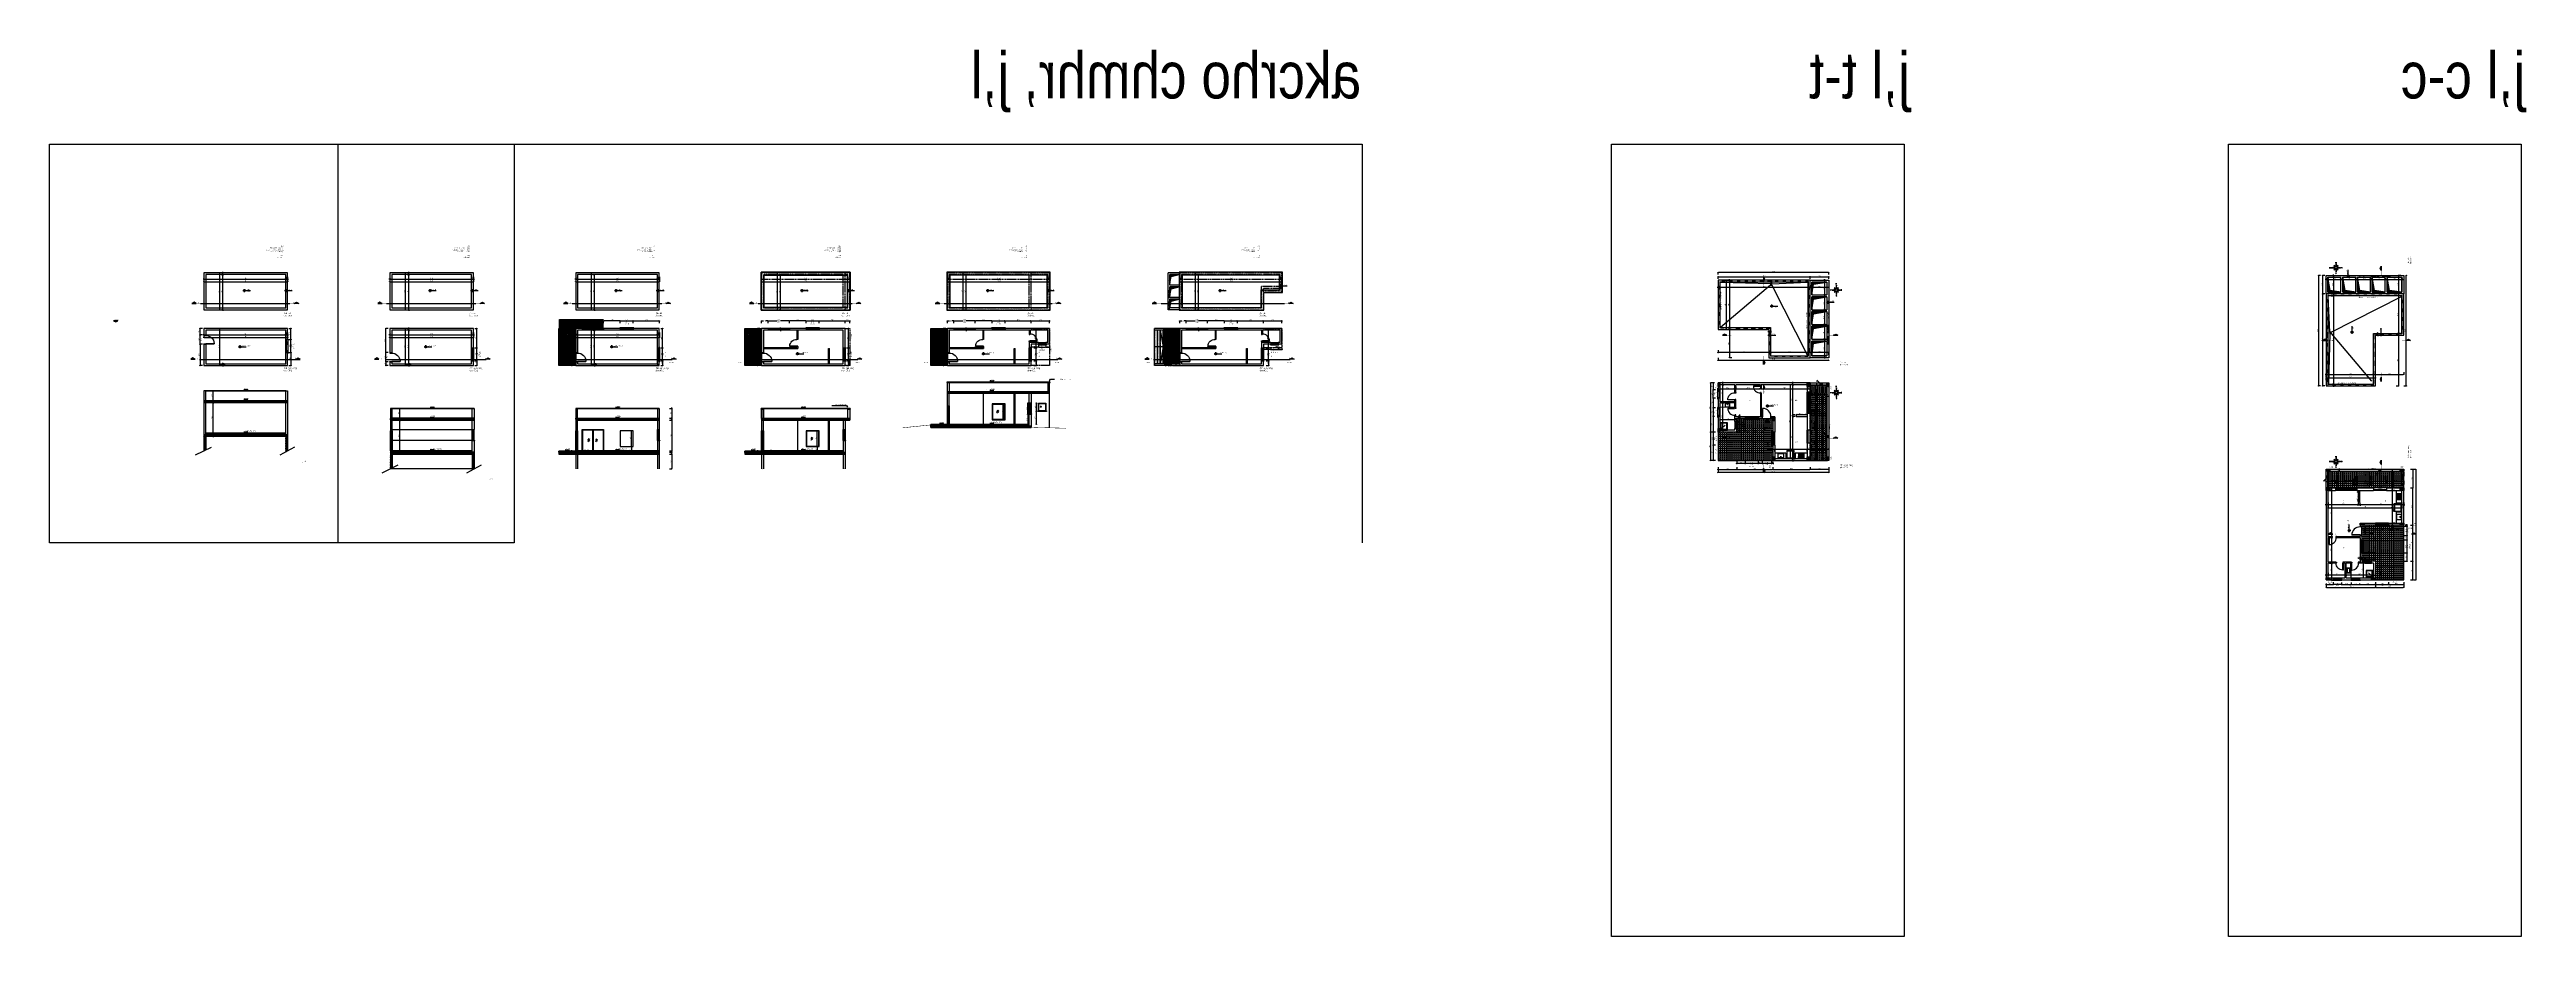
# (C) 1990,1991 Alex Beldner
# Model space of a CAD drawing. Header units: millimetres. Extents: x 16987892 to 17014545, y 63475219 to 63484768.
import ezdxf
from ezdxf.enums import TextEntityAlignment as Align

# ---------------------------------------------------------------- set-up
doc = ezdxf.new("R2010")
doc.units = ezdxf.units.MM
doc.header["$LTSCALE"] = 0.01
doc.linetypes.add('ACAD_ISO03W100', pattern=[30, 12, -18])
doc.linetypes.add('HIDDEN', pattern=[3.5, 2.5, -1])
for name, color, linetype in [('A-DIM', 6, 'Continuous'), ('cb_Beams', 3, 'Continuous'), ('column', 3, 'Continuous'), ('D', 7, 'Continuous'), ('DIM 50', 5, 'Continuous'), ('Dim-50', 8, 'Continuous'), ('DOOR', 4, 'Continuous'), ('Gray', 252, 'Continuous'), ('HID-2', 1, 'HIDDEN'), ('Hidden', 1, 'ACAD_ISO03W100'), ('Mabat', 5, 'Continuous'), ('SANIT', 5, 'Continuous'), ('Symbols', 1, 'Continuous'), ('TEXT', 2, 'Continuous'), ('Text50', 2, 'Continuous'), ('trees', 253, 'Continuous'), ('wall', 2, 'Continuous'), ('win', 2, 'Continuous'), ('Window', 6, 'Continuous')]:
    doc.layers.add(name, color=color, linetype=linetype)
doc.layers.add('MAB 2', color=160, linetype='Continuous', lineweight=40)
doc.layers.add('Text-50', color=253, linetype='Continuous', lineweight=40, transparency=0.27)
doc.styles.add('DIM', font='oron_.shx', dxfattribs={"width": 0.85})
doc.styles.add('FANCY', font='ROMANC.SHX')
doc.styles.add('MIRYL', font='techno_m')
doc.styles.add('mvt-mirym', font='mvt-mirym.shx')
doc.styles.add('ORON', font='oron_.shx')
doc.styles.add('ROMANC', font='romanc.shx', dxfattribs={"width": 0.8, "height": 12})
doc.styles.add('SIVANM', font='sivan_m.shx')
doc.styles.get("Standard").update_dxf_attribs({"font": 'arial.ttf'})
doc.dimstyles.new('RIKI 1_50', dxfattribs={"dimscale": 5, "dimtxt": 2.5, "dimasz": 1, "dimexe": 0.1, "dimexo": 3, "dimgap": 0.8, "dimtad": 1, "dimdec": 1, "dimrnd": 1, "dimdsep": 46, "dimtxsty": 'DIM', "dimblk": 'DOTBLANK', "dimcen": 0.15, "dimdle": 0.1, "dimclrt": 7, "dimadec": 0, "dimazin": 0, "dimtfac": 1, "dimtdec": 1, "dimtix": 1, "dimtmove": 2, "dimatfit": 3, "dimfxl": 5, "dimfxlon": 1, "dimtolj": 1, "dimarcsym": 0})
pattern_1 = [(0, (0, 0), (0, 13.97), [10.16, -3.81]), (90, (0, 0), (-13.97, 9e-16), [10.16, -3.81])]
pattern_2 = [(0, (23920.02, -1270.704), (0, 20.955), [15.24, -5.715]), (90, (23920.02, -1270.704), (-20.955, 1e-15), [15.24, -5.715])]
pattern_3 = [(90, (80494839.348, 46497132.608), (-20.955, 2e-11), [15.24, -5.715]), (180, (80494839.348, 46497132.608), (-2e-11, -20.955), [15.24, -5.715])]
pattern_4 = [(45, (2000, -7e-09), (-2.24506403027, 2.24506403027), [])]

# ---------------------------------------------------------------- blocks, each defined once
blk = doc.blocks.new('level')
for p, q in [((-36, 0), (130, 0)), ((0, -33), (0, 33))]:
    blk.add_line(p, q)
at = {"const_width": 16.9}
for points in [[(-11, -2, 0.414214), (-2, -11, -0.579856)], [(2, 11, -0.414214), (11, 2, 0.579856)]]:
    blk.add_lwpolyline(points, format="xyb", dxfattribs=at)
blk.add_circle((0, 0), 22.3)
blk.add_attdef('LEVEL', (52, 13), '', height=20)
blk = doc.blocks.new('_DotBlank')
at = {"color": 0, "linetype": 'ByBlock', "lineweight": -2}
blk.add_line((-0.5, 0), (-1, 0), dxfattribs=at)
blk.add_circle((0, 0), 0.5, dxfattribs=at)
blk = doc.blocks.new('*D382')
at = {"layer": 'DEFPOINTS', "color": 0, "ltscale": 100, "transparency": 16777216}
for p in [(16989724, 63481766), (16989808, 63481766), (16989808, 63481366)]:
    blk.add_point(p, dxfattribs=at)
at = {"layer": 'DIM 50', "color": 0, "lineweight": -2, "ltscale": 100, "transparency": 16777216}
for p, q in [((16989749, 63481766), (16989724, 63481766)), ((16989724, 63481371), (16989724, 63481761)), ((16989749, 63481366), (16989724, 63481366))]:
    blk.add_line(p, q, dxfattribs=at)
at = {"layer": 'DIM 50', "color": 0, "lineweight": -2, "ltscale": 100, "transparency": 16777216, "xscale": 5, "yscale": 5, "zscale": 5}
for p, rotation in [((16989724, 63481766), 90), ((16989724, 63481366), 270)]:
    blk.add_blockref('_DotBlank', p, dxfattribs=dict(at, rotation=rotation))
at = {"layer": 'DIM 50', "color": 7, "ltscale": 100, "transparency": 16777216, "insert": (16989714, 63481566), "char_height": 12.5, "attachment_point": 5, "rotation": 90, "style": 'DIM'}
blk.add_mtext('\\A1;400', dxfattribs=at)
blk = doc.blocks.new('*D383')
at = {"layer": 'DEFPOINTS', "color": 0, "ltscale": 100, "transparency": 16777216}
for p in [(16989757, 63481386), (16989788, 63481386), (16989808, 63481366)]:
    blk.add_point(p, dxfattribs=at)
at = {"layer": 'DIM 50', "color": 0, "lineweight": -2, "ltscale": 100, "transparency": 16777216}
for p, q in [((16989773, 63481386), (16989756, 63481386)), ((16989782, 63481366), (16989756, 63481366)), ((16989757, 63481391), (16989757, 63481396)), ((16989757, 63481366), (16989757, 63481386)), ((16989757, 63481361), (16989757, 63481356))]:
    blk.add_line(p, q, dxfattribs=at)
at = {"layer": 'DIM 50', "color": 0, "lineweight": -2, "ltscale": 100, "transparency": 16777216, "xscale": 5, "yscale": 5, "zscale": 5}
for p, rotation in [((16989757, 63481386), 270), ((16989757, 63481366), 90)]:
    blk.add_blockref('_DotBlank', p, dxfattribs=dict(at, rotation=rotation))
at = {"layer": 'DIM 50', "color": 7, "ltscale": 100, "transparency": 16777216, "insert": (16989747, 63481376), "char_height": 12.5, "attachment_point": 5, "rotation": 90, "style": 'DIM'}
blk.add_mtext('\\A1;20', dxfattribs=at)
blk = doc.blocks.new('*D384')
at = {"layer": 'DEFPOINTS', "color": 0, "ltscale": 100, "transparency": 16777216}
for p in [(16989574, 63481386), (16989757, 63481386), (16989788, 63481386)]:
    blk.add_point(p, dxfattribs=at)
at = {"layer": 'DIM 50', "color": 0, "lineweight": -2, "ltscale": 100, "transparency": 16777216}
for p, q in [((16989732, 63481386), (16989757, 63481386)), ((16989773, 63481386), (16989756, 63481386)), ((16989757, 63481391), (16989757, 63481396)), ((16989757, 63481381), (16989757, 63481376))]:
    blk.add_line(p, q, dxfattribs=at)
at = {"layer": 'DIM 50', "color": 0, "lineweight": -2, "ltscale": 100, "transparency": 16777216, "xscale": 5, "yscale": 5, "zscale": 5}
for rotation in [270, 90]:
    blk.add_blockref('_DotBlank', (16989757, 63481386), dxfattribs=dict(at, rotation=rotation))
at = {"layer": 'DIM 50', "color": 7, "ltscale": 100, "transparency": 16777216, "insert": (16989747, 63481386), "char_height": 12.5, "attachment_point": 5, "rotation": 90, "style": 'DIM'}
blk.add_mtext('\\A1;0', dxfattribs=at)
blk = doc.blocks.new('*D385')
at = {"layer": 'DEFPOINTS', "color": 0, "ltscale": 100, "transparency": 16777216}
for p in [(16989554, 63482366), (16989724, 63482366), (16989554, 63481966)]:
    blk.add_point(p, dxfattribs=at)
at = {"layer": 'DIM 50', "color": 0, "lineweight": -2, "ltscale": 100, "transparency": 16777216}
for p, q in [((16989699, 63482366), (16989725, 63482366)), ((16989724, 63481971), (16989724, 63482361)), ((16989699, 63481966), (16989725, 63481966))]:
    blk.add_line(p, q, dxfattribs=at)
at = {"layer": 'DIM 50', "color": 0, "lineweight": -2, "ltscale": 100, "transparency": 16777216, "xscale": 5, "yscale": 5, "zscale": 5}
for p, rotation in [((16989724, 63482366), 90), ((16989724, 63481966), 270)]:
    blk.add_blockref('_DotBlank', p, dxfattribs=dict(at, rotation=rotation))
at = {"layer": 'DIM 50', "color": 7, "ltscale": 100, "transparency": 16777216, "insert": (16989714, 63482166), "char_height": 12.5, "attachment_point": 5, "rotation": 90, "style": 'DIM'}
blk.add_mtext('\\A1;400', dxfattribs=at)
blk = doc.blocks.new('*D386')
at = {"layer": 'DEFPOINTS', "color": 0, "ltscale": 100, "transparency": 16777216}
for p in [(16989757, 63481986), (16989757, 63481966), (16989759, 63481986)]:
    blk.add_point(p, dxfattribs=at)
at = {"layer": 'DIM 50', "color": 0, "lineweight": -2, "ltscale": 100, "transparency": 16777216}
for p, q in [((16989757, 63481986), (16989756, 63481986)), ((16989757, 63481991), (16989757, 63481996)), ((16989757, 63481966), (16989757, 63481986)), ((16989757, 63481966), (16989757, 63481966)), ((16989757, 63481961), (16989757, 63481956))]:
    blk.add_line(p, q, dxfattribs=at)
at = {"layer": 'DIM 50', "color": 0, "lineweight": -2, "ltscale": 100, "transparency": 16777216, "xscale": 5, "yscale": 5, "zscale": 5}
for p, rotation in [((16989757, 63481986), 270), ((16989757, 63481966), 90)]:
    blk.add_blockref('_DotBlank', p, dxfattribs=dict(at, rotation=rotation))
at = {"layer": 'DIM 50', "color": 7, "ltscale": 100, "transparency": 16777216, "insert": (16989747, 63481976), "char_height": 12.5, "attachment_point": 5, "rotation": 90, "style": 'DIM'}
blk.add_mtext('\\A1;20', dxfattribs=at)
blk = doc.blocks.new('*D387')
at = {"layer": 'DEFPOINTS', "color": 0, "ltscale": 100, "transparency": 16777216}
for p in [(16989724, 63482346), (16989757, 63482346), (16989759, 63481986)]:
    blk.add_point(p, dxfattribs=at)
at = {"layer": 'DIM 50', "color": 0, "lineweight": -2, "ltscale": 100, "transparency": 16777216}
for p, q in [((16989739, 63482346), (16989757, 63482346)), ((16989757, 63481991), (16989757, 63482341)), ((16989757, 63481986), (16989756, 63481986))]:
    blk.add_line(p, q, dxfattribs=at)
at = {"layer": 'DIM 50', "color": 0, "lineweight": -2, "ltscale": 100, "transparency": 16777216, "xscale": 5, "yscale": 5, "zscale": 5}
for p, rotation in [((16989757, 63482346), 90), ((16989757, 63481986), 270)]:
    blk.add_blockref('_DotBlank', p, dxfattribs=dict(at, rotation=rotation))
at = {"layer": 'DIM 50', "color": 7, "ltscale": 100, "transparency": 16777216, "insert": (16989747, 63482166), "char_height": 12.5, "attachment_point": 5, "rotation": 90, "style": 'DIM'}
blk.add_mtext('\\A1;360', dxfattribs=at)
blk = doc.blocks.new('*D388')
at = {"layer": 'DEFPOINTS', "color": 0, "ltscale": 100, "transparency": 16777216}
for p in [(16989651, 63482366), (16989724, 63482346), (16989757, 63482366)]:
    blk.add_point(p, dxfattribs=at)
at = {"layer": 'DIM 50', "color": 0, "lineweight": -2, "ltscale": 100, "transparency": 16777216}
for p, q in [((16989732, 63482366), (16989757, 63482366)), ((16989739, 63482346), (16989757, 63482346)), ((16989757, 63482371), (16989757, 63482376)), ((16989757, 63482346), (16989757, 63482366)), ((16989757, 63482341), (16989757, 63482336))]:
    blk.add_line(p, q, dxfattribs=at)
at = {"layer": 'DIM 50', "color": 0, "lineweight": -2, "ltscale": 100, "transparency": 16777216, "xscale": 5, "yscale": 5, "zscale": 5}
for p, rotation in [((16989757, 63482366), 270), ((16989757, 63482346), 90)]:
    blk.add_blockref('_DotBlank', p, dxfattribs=dict(at, rotation=rotation))
at = {"layer": 'DIM 50', "color": 7, "ltscale": 100, "transparency": 16777216, "insert": (16989747, 63482356), "char_height": 12.5, "attachment_point": 5, "rotation": 90, "style": 'DIM'}
blk.add_mtext('\\A1;20', dxfattribs=at)
blk = doc.blocks.new('*D389')
at = {"layer": 'DEFPOINTS', "color": 0, "ltscale": 100, "transparency": 16777216}
for p in [(16989554, 63482366), (16989574, 63482346), (16989574, 63482297)]:
    blk.add_point(p, dxfattribs=at)
at = {"layer": 'DIM 50', "color": 0, "lineweight": -2, "ltscale": 100, "transparency": 16777216}
for p, q in [((16989549, 63482297), (16989544, 63482297)), ((16989554, 63482322), (16989554, 63482296)), ((16989554, 63482297), (16989574, 63482297)), ((16989574, 63482322), (16989574, 63482296)), ((16989579, 63482297), (16989584, 63482297))]:
    blk.add_line(p, q, dxfattribs=at)
at = {"layer": 'DIM 50', "color": 0, "lineweight": -2, "ltscale": 100, "transparency": 16777216, "xscale": 5, "yscale": 5, "zscale": 5}
blk.add_blockref('_DotBlank', (16989554, 63482297), dxfattribs=at)
at = {"layer": 'DIM 50', "color": 0, "lineweight": -2, "ltscale": 100, "transparency": 16777216, "xscale": 5, "yscale": 5, "zscale": 5, "rotation": 180}
blk.add_blockref('_DotBlank', (16989574, 63482297), dxfattribs=at)
at = {"layer": 'DIM 50', "color": 7, "ltscale": 100, "transparency": 16777216, "insert": (16989564, 63482307), "char_height": 12.5, "attachment_point": 5, "style": 'DIM'}
blk.add_mtext('\\A1;20', dxfattribs=at)
blk = doc.blocks.new('*D390')
at = {"layer": 'DEFPOINTS', "color": 0, "ltscale": 100, "transparency": 16777216}
for p in [(16989574, 63482346), (16990434, 63482346), (16990434, 63482297)]:
    blk.add_point(p, dxfattribs=at)
at = {"layer": 'DIM 50', "color": 0, "lineweight": -2, "ltscale": 100, "transparency": 16777216}
for p, q in [((16989574, 63482322), (16989574, 63482296)), ((16989579, 63482297), (16990429, 63482297)), ((16990434, 63482322), (16990434, 63482296))]:
    blk.add_line(p, q, dxfattribs=at)
at = {"layer": 'DIM 50', "color": 0, "lineweight": -2, "ltscale": 100, "transparency": 16777216, "xscale": 5, "yscale": 5, "zscale": 5, "rotation": 180}
blk.add_blockref('_DotBlank', (16989574, 63482297), dxfattribs=at)
at = {"layer": 'DIM 50', "color": 0, "lineweight": -2, "ltscale": 100, "transparency": 16777216, "xscale": 5, "yscale": 5, "zscale": 5}
blk.add_blockref('_DotBlank', (16990434, 63482297), dxfattribs=at)
at = {"layer": 'DIM 50', "color": 7, "ltscale": 100, "transparency": 16777216, "insert": (16990004, 63482307), "char_height": 12.5, "attachment_point": 5, "style": 'DIM'}
blk.add_mtext('\\A1;860', dxfattribs=at)
blk = doc.blocks.new('*D391')
at = {"layer": 'DEFPOINTS', "color": 0, "ltscale": 100, "transparency": 16777216}
for p in [(16990434, 63482346), (16990454, 63482366), (16990454, 63482297)]:
    blk.add_point(p, dxfattribs=at)
at = {"layer": 'DIM 50', "color": 0, "lineweight": -2, "ltscale": 100, "transparency": 16777216}
for p, q in [((16990429, 63482297), (16990424, 63482297)), ((16990434, 63482322), (16990434, 63482296)), ((16990434, 63482297), (16990454, 63482297)), ((16990454, 63482322), (16990454, 63482296)), ((16990459, 63482297), (16990464, 63482297))]:
    blk.add_line(p, q, dxfattribs=at)
at = {"layer": 'DIM 50', "color": 0, "lineweight": -2, "ltscale": 100, "transparency": 16777216, "xscale": 5, "yscale": 5, "zscale": 5}
blk.add_blockref('_DotBlank', (16990434, 63482297), dxfattribs=at)
at = {"layer": 'DIM 50', "color": 0, "lineweight": -2, "ltscale": 100, "transparency": 16777216, "xscale": 5, "yscale": 5, "zscale": 5, "rotation": 180}
blk.add_blockref('_DotBlank', (16990454, 63482297), dxfattribs=at)
at = {"layer": 'DIM 50', "color": 7, "ltscale": 100, "transparency": 16777216, "insert": (16990444, 63482307), "char_height": 12.5, "attachment_point": 5, "style": 'DIM'}
blk.add_mtext('\\A1;20', dxfattribs=at)
blk = doc.blocks.new('*D392')
at = {"layer": 'DEFPOINTS', "color": 0, "ltscale": 100, "transparency": 16777216}
for p in [(16989554, 63482366), (16990454, 63482366), (16990454, 63482268)]:
    blk.add_point(p, dxfattribs=at)
at = {"layer": 'DIM 50', "color": 0, "lineweight": -2, "ltscale": 100, "transparency": 16777216}
for p, q in [((16989554, 63482293), (16989554, 63482267)), ((16989559, 63482268), (16990449, 63482268)), ((16990454, 63482293), (16990454, 63482267))]:
    blk.add_line(p, q, dxfattribs=at)
at = {"layer": 'DIM 50', "color": 0, "lineweight": -2, "ltscale": 100, "transparency": 16777216, "xscale": 5, "yscale": 5, "zscale": 5, "rotation": 180}
blk.add_blockref('_DotBlank', (16989554, 63482268), dxfattribs=at)
at = {"layer": 'DIM 50', "color": 0, "lineweight": -2, "ltscale": 100, "transparency": 16777216, "xscale": 5, "yscale": 5, "zscale": 5}
blk.add_blockref('_DotBlank', (16990454, 63482268), dxfattribs=at)
at = {"layer": 'DIM 50', "color": 7, "ltscale": 100, "transparency": 16777216, "insert": (16990004, 63482278), "char_height": 12.5, "attachment_point": 5, "style": 'DIM'}
blk.add_mtext('\\A1;900', dxfattribs=at)
blk = doc.blocks.new('*D396')
at = {"layer": 'DEFPOINTS', "color": 0, "ltscale": 100, "transparency": 16777216}
for p in [(16989554, 63481766), (16989574, 63481746), (16989574, 63481697)]:
    blk.add_point(p, dxfattribs=at)
at = {"layer": 'DIM 50', "color": 0, "lineweight": -2, "ltscale": 100, "transparency": 16777216}
for p, q in [((16989549, 63481697), (16989544, 63481697)), ((16989554, 63481722), (16989554, 63481696)), ((16989554, 63481697), (16989574, 63481697)), ((16989574, 63481722), (16989574, 63481696)), ((16989579, 63481697), (16989584, 63481697))]:
    blk.add_line(p, q, dxfattribs=at)
at = {"layer": 'DIM 50', "color": 0, "lineweight": -2, "ltscale": 100, "transparency": 16777216, "xscale": 5, "yscale": 5, "zscale": 5}
blk.add_blockref('_DotBlank', (16989554, 63481697), dxfattribs=at)
at = {"layer": 'DIM 50', "color": 0, "lineweight": -2, "ltscale": 100, "transparency": 16777216, "xscale": 5, "yscale": 5, "zscale": 5, "rotation": 180}
blk.add_blockref('_DotBlank', (16989574, 63481697), dxfattribs=at)
at = {"layer": 'DIM 50', "color": 7, "ltscale": 100, "transparency": 16777216, "insert": (16989564, 63481707), "char_height": 12.5, "attachment_point": 5, "style": 'DIM'}
blk.add_mtext('\\A1;20', dxfattribs=at)
blk = doc.blocks.new('*D394')
at = {"layer": 'DEFPOINTS', "color": 0, "ltscale": 100, "transparency": 16777216}
for p in [(16989574, 63481746), (16990434, 63481746), (16990434, 63481697)]:
    blk.add_point(p, dxfattribs=at)
at = {"layer": 'DIM 50', "color": 0, "lineweight": -2, "ltscale": 100, "transparency": 16777216}
for p, q in [((16989574, 63481722), (16989574, 63481696)), ((16989579, 63481697), (16990429, 63481697)), ((16990434, 63481722), (16990434, 63481696))]:
    blk.add_line(p, q, dxfattribs=at)
at = {"layer": 'DIM 50', "color": 0, "lineweight": -2, "ltscale": 100, "transparency": 16777216, "xscale": 5, "yscale": 5, "zscale": 5, "rotation": 180}
blk.add_blockref('_DotBlank', (16989574, 63481697), dxfattribs=at)
at = {"layer": 'DIM 50', "color": 0, "lineweight": -2, "ltscale": 100, "transparency": 16777216, "xscale": 5, "yscale": 5, "zscale": 5}
blk.add_blockref('_DotBlank', (16990434, 63481697), dxfattribs=at)
at = {"layer": 'DIM 50', "color": 7, "ltscale": 100, "transparency": 16777216, "insert": (16990004, 63481707), "char_height": 12.5, "attachment_point": 5, "style": 'DIM'}
blk.add_mtext('\\A1;860', dxfattribs=at)
blk = doc.blocks.new('*D395')
at = {"layer": 'DEFPOINTS', "color": 0, "ltscale": 100, "transparency": 16777216}
for p in [(16990434, 63481746), (16990454, 63481766), (16990454, 63481697)]:
    blk.add_point(p, dxfattribs=at)
at = {"layer": 'DIM 50', "color": 0, "lineweight": -2, "ltscale": 100, "transparency": 16777216}
for p, q in [((16990429, 63481697), (16990424, 63481697)), ((16990434, 63481722), (16990434, 63481696)), ((16990434, 63481697), (16990454, 63481697)), ((16990454, 63481722), (16990454, 63481696)), ((16990459, 63481697), (16990464, 63481697))]:
    blk.add_line(p, q, dxfattribs=at)
at = {"layer": 'DIM 50', "color": 0, "lineweight": -2, "ltscale": 100, "transparency": 16777216, "xscale": 5, "yscale": 5, "zscale": 5}
blk.add_blockref('_DotBlank', (16990434, 63481697), dxfattribs=at)
at = {"layer": 'DIM 50', "color": 0, "lineweight": -2, "ltscale": 100, "transparency": 16777216, "xscale": 5, "yscale": 5, "zscale": 5, "rotation": 180}
blk.add_blockref('_DotBlank', (16990454, 63481697), dxfattribs=at)
at = {"layer": 'DIM 50', "color": 7, "ltscale": 100, "transparency": 16777216, "insert": (16990444, 63481707), "char_height": 12.5, "attachment_point": 5, "style": 'DIM'}
blk.add_mtext('\\A1;20', dxfattribs=at)
blk = doc.blocks.new('*D393')
at = {"layer": 'DEFPOINTS', "color": 0, "ltscale": 100, "transparency": 16777216}
for p in [(16989554, 63481766), (16990454, 63481766), (16990454, 63481668)]:
    blk.add_point(p, dxfattribs=at)
at = {"layer": 'DIM 50', "color": 0, "lineweight": -2, "ltscale": 100, "transparency": 16777216}
for p, q in [((16989554, 63481693), (16989554, 63481667)), ((16989559, 63481668), (16990449, 63481668)), ((16990454, 63481693), (16990454, 63481667))]:
    blk.add_line(p, q, dxfattribs=at)
at = {"layer": 'DIM 50', "color": 0, "lineweight": -2, "ltscale": 100, "transparency": 16777216, "xscale": 5, "yscale": 5, "zscale": 5, "rotation": 180}
blk.add_blockref('_DotBlank', (16989554, 63481668), dxfattribs=at)
at = {"layer": 'DIM 50', "color": 0, "lineweight": -2, "ltscale": 100, "transparency": 16777216, "xscale": 5, "yscale": 5, "zscale": 5}
blk.add_blockref('_DotBlank', (16990454, 63481668), dxfattribs=at)
at = {"layer": 'DIM 50', "color": 7, "ltscale": 100, "transparency": 16777216, "insert": (16990004, 63481678), "char_height": 12.5, "attachment_point": 5, "style": 'DIM'}
blk.add_mtext('\\A1;900', dxfattribs=at)
blk = doc.blocks.new('sec')
h = blk.add_hatch(color=256)
h.dxf.hatch_style = 1
h.paths.add_polyline_path([(1000, 50), (750, 200), (500, 50)])
for p, q in [((500, 50), (750, 200)), ((1000, 50), (500, 50)), ((750, 200), (1000, 50))]:
    blk.add_line(p, q)
at = {"const_width": 20}
blk.add_lwpolyline([(0, 0), (1000, 0)], dxfattribs=at)
blk = doc.blocks.new('*D404')
at = {"layer": 'DEFPOINTS', "color": 0, "ltscale": 100, "transparency": 16777216}
for p in [(16991724, 63481766), (16991808, 63481766), (16991808, 63481366)]:
    blk.add_point(p, dxfattribs=at)
at = {"layer": 'DIM 50', "color": 0, "lineweight": -2, "ltscale": 100, "transparency": 16777216}
for p, q in [((16991749, 63481766), (16991724, 63481766)), ((16991724, 63481371), (16991724, 63481761)), ((16991749, 63481366), (16991724, 63481366))]:
    blk.add_line(p, q, dxfattribs=at)
at = {"layer": 'DIM 50', "color": 0, "lineweight": -2, "ltscale": 100, "transparency": 16777216, "xscale": 5, "yscale": 5, "zscale": 5}
for p, rotation in [((16991724, 63481766), 90), ((16991724, 63481366), 270)]:
    blk.add_blockref('_DotBlank', p, dxfattribs=dict(at, rotation=rotation))
at = {"layer": 'DIM 50', "color": 7, "ltscale": 100, "transparency": 16777216, "insert": (16991714, 63481566), "char_height": 12.5, "attachment_point": 5, "rotation": 90, "style": 'DIM'}
blk.add_mtext('\\A1;400', dxfattribs=at)
blk = doc.blocks.new('*D405')
at = {"layer": 'DEFPOINTS', "color": 0, "ltscale": 100, "transparency": 16777216}
for p in [(16991757, 63481386), (16991788, 63481386), (16991808, 63481366)]:
    blk.add_point(p, dxfattribs=at)
at = {"layer": 'DIM 50', "color": 0, "lineweight": -2, "ltscale": 100, "transparency": 16777216}
for p, q in [((16991773, 63481386), (16991756, 63481386)), ((16991782, 63481366), (16991756, 63481366)), ((16991757, 63481391), (16991757, 63481396)), ((16991757, 63481366), (16991757, 63481386)), ((16991757, 63481361), (16991757, 63481356))]:
    blk.add_line(p, q, dxfattribs=at)
at = {"layer": 'DIM 50', "color": 0, "lineweight": -2, "ltscale": 100, "transparency": 16777216, "xscale": 5, "yscale": 5, "zscale": 5}
for p, rotation in [((16991757, 63481386), 270), ((16991757, 63481366), 90)]:
    blk.add_blockref('_DotBlank', p, dxfattribs=dict(at, rotation=rotation))
at = {"layer": 'DIM 50', "color": 7, "ltscale": 100, "transparency": 16777216, "insert": (16991747, 63481376), "char_height": 12.5, "attachment_point": 5, "rotation": 90, "style": 'DIM'}
blk.add_mtext('\\A1;20', dxfattribs=at)
blk = doc.blocks.new('*D411')
at = {"layer": 'DEFPOINTS', "color": 0, "ltscale": 100, "transparency": 16777216}
for p in [(16991757, 63481746), (16992434, 63481746), (16991788, 63481386)]:
    blk.add_point(p, dxfattribs=at)
at = {"layer": 'DIM 50', "color": 0, "lineweight": -2, "ltscale": 100, "transparency": 16777216}
for p, q in [((16991782, 63481746), (16991756, 63481746)), ((16991757, 63481391), (16991757, 63481741)), ((16991773, 63481386), (16991756, 63481386))]:
    blk.add_line(p, q, dxfattribs=at)
at = {"layer": 'DIM 50', "color": 0, "lineweight": -2, "ltscale": 100, "transparency": 16777216, "xscale": 5, "yscale": 5, "zscale": 5}
for p, rotation in [((16991757, 63481746), 90), ((16991757, 63481386), 270)]:
    blk.add_blockref('_DotBlank', p, dxfattribs=dict(at, rotation=rotation))
at = {"layer": 'DIM 50', "color": 7, "ltscale": 100, "transparency": 16777216, "insert": (16991747, 63481566), "char_height": 12.5, "attachment_point": 5, "rotation": 90, "style": 'DIM'}
blk.add_mtext('\\A1;360', dxfattribs=at)
blk = doc.blocks.new('*D412')
at = {"layer": 'DEFPOINTS', "color": 0, "ltscale": 100, "transparency": 16777216}
for p in [(16991757, 63481766), (16992434, 63481746), (16992454, 63481766)]:
    blk.add_point(p, dxfattribs=at)
at = {"layer": 'DIM 50', "color": 0, "lineweight": -2, "ltscale": 100, "transparency": 16777216}
for p, q in [((16991782, 63481766), (16991756, 63481766)), ((16991782, 63481746), (16991756, 63481746)), ((16991757, 63481771), (16991757, 63481776)), ((16991757, 63481746), (16991757, 63481766)), ((16991757, 63481741), (16991757, 63481736))]:
    blk.add_line(p, q, dxfattribs=at)
at = {"layer": 'DIM 50', "color": 0, "lineweight": -2, "ltscale": 100, "transparency": 16777216, "xscale": 5, "yscale": 5, "zscale": 5}
for p, rotation in [((16991757, 63481766), 270), ((16991757, 63481746), 90)]:
    blk.add_blockref('_DotBlank', p, dxfattribs=dict(at, rotation=rotation))
at = {"layer": 'DIM 50', "color": 7, "ltscale": 100, "transparency": 16777216, "insert": (16991747, 63481756), "char_height": 12.5, "attachment_point": 5, "rotation": 90, "style": 'DIM'}
blk.add_mtext('\\A1;20', dxfattribs=at)
blk = doc.blocks.new('*D408')
at = {"layer": 'DEFPOINTS', "color": 0, "ltscale": 100, "transparency": 16777216}
for p in [(16991554, 63482366), (16991724, 63482366), (16991554, 63481966)]:
    blk.add_point(p, dxfattribs=at)
at = {"layer": 'DIM 50', "color": 0, "lineweight": -2, "ltscale": 100, "transparency": 16777216}
for p, q in [((16991699, 63482366), (16991725, 63482366)), ((16991724, 63481971), (16991724, 63482361)), ((16991699, 63481966), (16991725, 63481966))]:
    blk.add_line(p, q, dxfattribs=at)
at = {"layer": 'DIM 50', "color": 0, "lineweight": -2, "ltscale": 100, "transparency": 16777216, "xscale": 5, "yscale": 5, "zscale": 5}
for p, rotation in [((16991724, 63482366), 90), ((16991724, 63481966), 270)]:
    blk.add_blockref('_DotBlank', p, dxfattribs=dict(at, rotation=rotation))
at = {"layer": 'DIM 50', "color": 7, "ltscale": 100, "transparency": 16777216, "insert": (16991714, 63482166), "char_height": 12.5, "attachment_point": 5, "rotation": 90, "style": 'DIM'}
blk.add_mtext('\\A1;400', dxfattribs=at)
blk = doc.blocks.new('*D402')
at = {"layer": 'DEFPOINTS', "color": 0, "ltscale": 100, "transparency": 16777216}
for p in [(16991757, 63481986), (16991757, 63481966), (16991759, 63481986)]:
    blk.add_point(p, dxfattribs=at)
at = {"layer": 'DIM 50', "color": 0, "lineweight": -2, "ltscale": 100, "transparency": 16777216}
for p, q in [((16991757, 63481986), (16991756, 63481986)), ((16991757, 63481991), (16991757, 63481996)), ((16991757, 63481966), (16991757, 63481986)), ((16991757, 63481966), (16991757, 63481966)), ((16991757, 63481961), (16991757, 63481956))]:
    blk.add_line(p, q, dxfattribs=at)
at = {"layer": 'DIM 50', "color": 0, "lineweight": -2, "ltscale": 100, "transparency": 16777216, "xscale": 5, "yscale": 5, "zscale": 5}
for p, rotation in [((16991757, 63481986), 270), ((16991757, 63481966), 90)]:
    blk.add_blockref('_DotBlank', p, dxfattribs=dict(at, rotation=rotation))
at = {"layer": 'DIM 50', "color": 7, "ltscale": 100, "transparency": 16777216, "insert": (16991747, 63481976), "char_height": 12.5, "attachment_point": 5, "rotation": 90, "style": 'DIM'}
blk.add_mtext('\\A1;20', dxfattribs=at)
blk = doc.blocks.new('*D403')
at = {"layer": 'DEFPOINTS', "color": 0, "ltscale": 100, "transparency": 16777216}
for p in [(16991724, 63482346), (16991757, 63482346), (16991759, 63481986)]:
    blk.add_point(p, dxfattribs=at)
at = {"layer": 'DIM 50', "color": 0, "lineweight": -2, "ltscale": 100, "transparency": 16777216}
for p, q in [((16991739, 63482346), (16991757, 63482346)), ((16991757, 63481991), (16991757, 63482341)), ((16991757, 63481986), (16991756, 63481986))]:
    blk.add_line(p, q, dxfattribs=at)
at = {"layer": 'DIM 50', "color": 0, "lineweight": -2, "ltscale": 100, "transparency": 16777216, "xscale": 5, "yscale": 5, "zscale": 5}
for p, rotation in [((16991757, 63482346), 90), ((16991757, 63481986), 270)]:
    blk.add_blockref('_DotBlank', p, dxfattribs=dict(at, rotation=rotation))
at = {"layer": 'DIM 50', "color": 7, "ltscale": 100, "transparency": 16777216, "insert": (16991747, 63482166), "char_height": 12.5, "attachment_point": 5, "rotation": 90, "style": 'DIM'}
blk.add_mtext('\\A1;360', dxfattribs=at)
blk = doc.blocks.new('*D409')
at = {"layer": 'DEFPOINTS', "color": 0, "ltscale": 100, "transparency": 16777216}
for p in [(16991651, 63482366), (16991724, 63482346), (16991757, 63482366)]:
    blk.add_point(p, dxfattribs=at)
at = {"layer": 'DIM 50', "color": 0, "lineweight": -2, "ltscale": 100, "transparency": 16777216}
for p, q in [((16991732, 63482366), (16991757, 63482366)), ((16991739, 63482346), (16991757, 63482346)), ((16991757, 63482371), (16991757, 63482376)), ((16991757, 63482346), (16991757, 63482366)), ((16991757, 63482341), (16991757, 63482336))]:
    blk.add_line(p, q, dxfattribs=at)
at = {"layer": 'DIM 50', "color": 0, "lineweight": -2, "ltscale": 100, "transparency": 16777216, "xscale": 5, "yscale": 5, "zscale": 5}
for p, rotation in [((16991757, 63482366), 270), ((16991757, 63482346), 90)]:
    blk.add_blockref('_DotBlank', p, dxfattribs=dict(at, rotation=rotation))
at = {"layer": 'DIM 50', "color": 7, "ltscale": 100, "transparency": 16777216, "insert": (16991747, 63482356), "char_height": 12.5, "attachment_point": 5, "rotation": 90, "style": 'DIM'}
blk.add_mtext('\\A1;20', dxfattribs=at)
blk = doc.blocks.new('*D410')
at = {"layer": 'DEFPOINTS', "color": 0, "ltscale": 100, "transparency": 16777216}
for p in [(16991554, 63482366), (16991574, 63482346), (16991574, 63482297)]:
    blk.add_point(p, dxfattribs=at)
at = {"layer": 'DIM 50', "color": 0, "lineweight": -2, "ltscale": 100, "transparency": 16777216}
for p, q in [((16991549, 63482297), (16991544, 63482297)), ((16991554, 63482322), (16991554, 63482296)), ((16991554, 63482297), (16991574, 63482297)), ((16991574, 63482322), (16991574, 63482296)), ((16991579, 63482297), (16991584, 63482297))]:
    blk.add_line(p, q, dxfattribs=at)
at = {"layer": 'DIM 50', "color": 0, "lineweight": -2, "ltscale": 100, "transparency": 16777216, "xscale": 5, "yscale": 5, "zscale": 5}
blk.add_blockref('_DotBlank', (16991554, 63482297), dxfattribs=at)
at = {"layer": 'DIM 50', "color": 0, "lineweight": -2, "ltscale": 100, "transparency": 16777216, "xscale": 5, "yscale": 5, "zscale": 5, "rotation": 180}
blk.add_blockref('_DotBlank', (16991574, 63482297), dxfattribs=at)
at = {"layer": 'DIM 50', "color": 7, "ltscale": 100, "transparency": 16777216, "insert": (16991564, 63482307), "char_height": 12.5, "attachment_point": 5, "style": 'DIM'}
blk.add_mtext('\\A1;20', dxfattribs=at)
blk = doc.blocks.new('*D406')
at = {"layer": 'DEFPOINTS', "color": 0, "ltscale": 100, "transparency": 16777216}
for p in [(16991574, 63482346), (16992434, 63482346), (16992434, 63482297)]:
    blk.add_point(p, dxfattribs=at)
at = {"layer": 'DIM 50', "color": 0, "lineweight": -2, "ltscale": 100, "transparency": 16777216}
for p, q in [((16991574, 63482322), (16991574, 63482296)), ((16991579, 63482297), (16992429, 63482297)), ((16992434, 63482322), (16992434, 63482296))]:
    blk.add_line(p, q, dxfattribs=at)
at = {"layer": 'DIM 50', "color": 0, "lineweight": -2, "ltscale": 100, "transparency": 16777216, "xscale": 5, "yscale": 5, "zscale": 5, "rotation": 180}
blk.add_blockref('_DotBlank', (16991574, 63482297), dxfattribs=at)
at = {"layer": 'DIM 50', "color": 0, "lineweight": -2, "ltscale": 100, "transparency": 16777216, "xscale": 5, "yscale": 5, "zscale": 5}
blk.add_blockref('_DotBlank', (16992434, 63482297), dxfattribs=at)
at = {"layer": 'DIM 50', "color": 7, "ltscale": 100, "transparency": 16777216, "insert": (16992004, 63482307), "char_height": 12.5, "attachment_point": 5, "style": 'DIM'}
blk.add_mtext('\\A1;860', dxfattribs=at)
blk = doc.blocks.new('*D407')
at = {"layer": 'DEFPOINTS', "color": 0, "ltscale": 100, "transparency": 16777216}
for p in [(16992434, 63482346), (16992454, 63482366), (16992454, 63482297)]:
    blk.add_point(p, dxfattribs=at)
at = {"layer": 'DIM 50', "color": 0, "lineweight": -2, "ltscale": 100, "transparency": 16777216}
for p, q in [((16992429, 63482297), (16992424, 63482297)), ((16992434, 63482322), (16992434, 63482296)), ((16992434, 63482297), (16992454, 63482297)), ((16992454, 63482322), (16992454, 63482296)), ((16992459, 63482297), (16992464, 63482297))]:
    blk.add_line(p, q, dxfattribs=at)
at = {"layer": 'DIM 50', "color": 0, "lineweight": -2, "ltscale": 100, "transparency": 16777216, "xscale": 5, "yscale": 5, "zscale": 5}
blk.add_blockref('_DotBlank', (16992434, 63482297), dxfattribs=at)
at = {"layer": 'DIM 50', "color": 0, "lineweight": -2, "ltscale": 100, "transparency": 16777216, "xscale": 5, "yscale": 5, "zscale": 5, "rotation": 180}
blk.add_blockref('_DotBlank', (16992454, 63482297), dxfattribs=at)
at = {"layer": 'DIM 50', "color": 7, "ltscale": 100, "transparency": 16777216, "insert": (16992444, 63482307), "char_height": 12.5, "attachment_point": 5, "style": 'DIM'}
blk.add_mtext('\\A1;20', dxfattribs=at)
blk = doc.blocks.new('*D397')
at = {"layer": 'DEFPOINTS', "color": 0, "ltscale": 100, "transparency": 16777216}
for p in [(16991554, 63482366), (16992454, 63482366), (16992454, 63482268)]:
    blk.add_point(p, dxfattribs=at)
at = {"layer": 'DIM 50', "color": 0, "lineweight": -2, "ltscale": 100, "transparency": 16777216}
for p, q in [((16991554, 63482293), (16991554, 63482267)), ((16991559, 63482268), (16992449, 63482268)), ((16992454, 63482293), (16992454, 63482267))]:
    blk.add_line(p, q, dxfattribs=at)
at = {"layer": 'DIM 50', "color": 0, "lineweight": -2, "ltscale": 100, "transparency": 16777216, "xscale": 5, "yscale": 5, "zscale": 5, "rotation": 180}
blk.add_blockref('_DotBlank', (16991554, 63482268), dxfattribs=at)
at = {"layer": 'DIM 50', "color": 0, "lineweight": -2, "ltscale": 100, "transparency": 16777216, "xscale": 5, "yscale": 5, "zscale": 5}
blk.add_blockref('_DotBlank', (16992454, 63482268), dxfattribs=at)
at = {"layer": 'DIM 50', "color": 7, "ltscale": 100, "transparency": 16777216, "insert": (16992004, 63482278), "char_height": 12.5, "attachment_point": 5, "style": 'DIM'}
blk.add_mtext('\\A1;900', dxfattribs=at)
blk = doc.blocks.new('*D398')
at = {"layer": 'DEFPOINTS', "color": 0, "ltscale": 100, "transparency": 16777216}
for p in [(16991554, 63481766), (16991574, 63481746), (16991574, 63481697)]:
    blk.add_point(p, dxfattribs=at)
at = {"layer": 'DIM 50', "color": 0, "lineweight": -2, "ltscale": 100, "transparency": 16777216}
for p, q in [((16991549, 63481697), (16991544, 63481697)), ((16991554, 63481722), (16991554, 63481696)), ((16991554, 63481697), (16991574, 63481697)), ((16991574, 63481722), (16991574, 63481696)), ((16991579, 63481697), (16991584, 63481697))]:
    blk.add_line(p, q, dxfattribs=at)
at = {"layer": 'DIM 50', "color": 0, "lineweight": -2, "ltscale": 100, "transparency": 16777216, "xscale": 5, "yscale": 5, "zscale": 5}
blk.add_blockref('_DotBlank', (16991554, 63481697), dxfattribs=at)
at = {"layer": 'DIM 50', "color": 0, "lineweight": -2, "ltscale": 100, "transparency": 16777216, "xscale": 5, "yscale": 5, "zscale": 5, "rotation": 180}
blk.add_blockref('_DotBlank', (16991574, 63481697), dxfattribs=at)
at = {"layer": 'DIM 50', "color": 7, "ltscale": 100, "transparency": 16777216, "insert": (16991564, 63481707), "char_height": 12.5, "attachment_point": 5, "style": 'DIM'}
blk.add_mtext('\\A1;20', dxfattribs=at)
blk = doc.blocks.new('*D399')
at = {"layer": 'DEFPOINTS', "color": 0, "ltscale": 100, "transparency": 16777216}
for p in [(16991574, 63481746), (16992434, 63481746), (16992434, 63481697)]:
    blk.add_point(p, dxfattribs=at)
at = {"layer": 'DIM 50', "color": 0, "lineweight": -2, "ltscale": 100, "transparency": 16777216}
for p, q in [((16991574, 63481722), (16991574, 63481696)), ((16991579, 63481697), (16992429, 63481697)), ((16992434, 63481722), (16992434, 63481696))]:
    blk.add_line(p, q, dxfattribs=at)
at = {"layer": 'DIM 50', "color": 0, "lineweight": -2, "ltscale": 100, "transparency": 16777216, "xscale": 5, "yscale": 5, "zscale": 5, "rotation": 180}
blk.add_blockref('_DotBlank', (16991574, 63481697), dxfattribs=at)
at = {"layer": 'DIM 50', "color": 0, "lineweight": -2, "ltscale": 100, "transparency": 16777216, "xscale": 5, "yscale": 5, "zscale": 5}
blk.add_blockref('_DotBlank', (16992434, 63481697), dxfattribs=at)
at = {"layer": 'DIM 50', "color": 7, "ltscale": 100, "transparency": 16777216, "insert": (16992004, 63481707), "char_height": 12.5, "attachment_point": 5, "style": 'DIM'}
blk.add_mtext('\\A1;860', dxfattribs=at)
blk = doc.blocks.new('*D400')
at = {"layer": 'DEFPOINTS', "color": 0, "ltscale": 100, "transparency": 16777216}
for p in [(16992434, 63481746), (16992454, 63481766), (16992454, 63481697)]:
    blk.add_point(p, dxfattribs=at)
at = {"layer": 'DIM 50', "color": 0, "lineweight": -2, "ltscale": 100, "transparency": 16777216}
for p, q in [((16992429, 63481697), (16992424, 63481697)), ((16992434, 63481722), (16992434, 63481696)), ((16992434, 63481697), (16992454, 63481697)), ((16992454, 63481722), (16992454, 63481696)), ((16992459, 63481697), (16992464, 63481697))]:
    blk.add_line(p, q, dxfattribs=at)
at = {"layer": 'DIM 50', "color": 0, "lineweight": -2, "ltscale": 100, "transparency": 16777216, "xscale": 5, "yscale": 5, "zscale": 5}
blk.add_blockref('_DotBlank', (16992434, 63481697), dxfattribs=at)
at = {"layer": 'DIM 50', "color": 0, "lineweight": -2, "ltscale": 100, "transparency": 16777216, "xscale": 5, "yscale": 5, "zscale": 5, "rotation": 180}
blk.add_blockref('_DotBlank', (16992454, 63481697), dxfattribs=at)
at = {"layer": 'DIM 50', "color": 7, "ltscale": 100, "transparency": 16777216, "insert": (16992444, 63481707), "char_height": 12.5, "attachment_point": 5, "style": 'DIM'}
blk.add_mtext('\\A1;20', dxfattribs=at)
blk = doc.blocks.new('*D401')
at = {"layer": 'DEFPOINTS', "color": 0, "ltscale": 100, "transparency": 16777216}
for p in [(16991554, 63481766), (16992454, 63481766), (16992454, 63481668)]:
    blk.add_point(p, dxfattribs=at)
at = {"layer": 'DIM 50', "color": 0, "lineweight": -2, "ltscale": 100, "transparency": 16777216}
for p, q in [((16991554, 63481693), (16991554, 63481667)), ((16991559, 63481668), (16992449, 63481668)), ((16992454, 63481693), (16992454, 63481667))]:
    blk.add_line(p, q, dxfattribs=at)
at = {"layer": 'DIM 50', "color": 0, "lineweight": -2, "ltscale": 100, "transparency": 16777216, "xscale": 5, "yscale": 5, "zscale": 5, "rotation": 180}
blk.add_blockref('_DotBlank', (16991554, 63481668), dxfattribs=at)
at = {"layer": 'DIM 50', "color": 0, "lineweight": -2, "ltscale": 100, "transparency": 16777216, "xscale": 5, "yscale": 5, "zscale": 5}
blk.add_blockref('_DotBlank', (16992454, 63481668), dxfattribs=at)
at = {"layer": 'DIM 50', "color": 7, "ltscale": 100, "transparency": 16777216, "insert": (16992004, 63481678), "char_height": 12.5, "attachment_point": 5, "style": 'DIM'}
blk.add_mtext('\\A1;900', dxfattribs=at)
blk = doc.blocks.new('d100')
for p, q in [((-8, -20), (-8, -110)), ((-5, -20), (-8, -20)), ((-8, -110), (-5, -110)), ((-5, -20), (-5, -110))]:
    blk.add_line(p, q)
for points in [[(-100, 0), (-95, 0), (-95, -20), (-100, -20)], [(0, 0), (-5, 0), (-5, -20), (0, -20)]]:
    blk.add_lwpolyline(points)
blk.add_arc((-5, -20), 90, 180, 268.0898)
blk = doc.blocks.new('*D413')
at = {"layer": 'DEFPOINTS', "color": 0, "ltscale": 100, "transparency": 16777216}
for p in [(16991512, 63481506), (16991995, 63481506), (16991995, 63481406)]:
    blk.add_point(p, dxfattribs=at)
at = {"layer": 'DIM 50', "color": 0, "lineweight": -2, "ltscale": 100, "transparency": 16777216}
for p, q in [((16991537, 63481506), (16991511, 63481506)), ((16991537, 63481406), (16991511, 63481406)), ((16991512, 63481411), (16991512, 63481501))]:
    blk.add_line(p, q, dxfattribs=at)
at = {"layer": 'DIM 50', "color": 0, "lineweight": -2, "ltscale": 100, "transparency": 16777216, "xscale": 5, "yscale": 5, "zscale": 5}
for p, rotation in [((16991512, 63481506), 90), ((16991512, 63481406), 270)]:
    blk.add_blockref('_DotBlank', p, dxfattribs=dict(at, rotation=rotation))
at = {"layer": 'DIM 50', "color": 7, "ltscale": 100, "transparency": 16777216, "char_height": 12.5, "attachment_point": 5, "rotation": 90, "style": 'DIM'}
for s, insert in [('\\A1;100', (16991501, 63481456)), ('\\A1;230', (16991522, 63481456))]:
    blk.add_mtext(s, dxfattribs=dict(at, insert=insert))
blk = doc.blocks.new('*D414')
at = {"layer": 'DEFPOINTS', "color": 0, "ltscale": 100, "transparency": 16777216}
for p in [(16991512, 63481766), (16991554, 63481766), (16991995, 63481506)]:
    blk.add_point(p, dxfattribs=at)
at = {"layer": 'DIM 50', "color": 0, "lineweight": -2, "ltscale": 100, "transparency": 16777216}
for p, q in [((16991537, 63481766), (16991511, 63481766)), ((16991512, 63481511), (16991512, 63481761)), ((16991537, 63481506), (16991511, 63481506))]:
    blk.add_line(p, q, dxfattribs=at)
at = {"layer": 'DIM 50', "color": 0, "lineweight": -2, "ltscale": 100, "transparency": 16777216, "xscale": 5, "yscale": 5, "zscale": 5}
for p, rotation in [((16991512, 63481766), 90), ((16991512, 63481506), 270)]:
    blk.add_blockref('_DotBlank', p, dxfattribs=dict(at, rotation=rotation))
at = {"layer": 'DIM 50', "color": 7, "ltscale": 100, "transparency": 16777216, "insert": (16991501, 63481636), "char_height": 12.5, "attachment_point": 5, "rotation": 90, "style": 'DIM'}
blk.add_mtext('\\A1;260', dxfattribs=at)
blk = doc.blocks.new('*D415')
at = {"layer": 'DEFPOINTS', "color": 0, "ltscale": 100, "transparency": 16777216}
for p in [(16991512, 63481366), (16991554, 63481366), (16991995, 63481406)]:
    blk.add_point(p, dxfattribs=at)
at = {"layer": 'DIM 50', "color": 0, "lineweight": -2, "ltscale": 100, "transparency": 16777216}
for p, q in [((16991537, 63481406), (16991511, 63481406)), ((16991537, 63481366), (16991511, 63481366)), ((16991512, 63481401), (16991512, 63481371))]:
    blk.add_line(p, q, dxfattribs=at)
at = {"layer": 'DIM 50', "color": 0, "lineweight": -2, "ltscale": 100, "transparency": 16777216, "xscale": 5, "yscale": 5, "zscale": 5}
for p, rotation in [((16991512, 63481406), 90), ((16991512, 63481366), 270)]:
    blk.add_blockref('_DotBlank', p, dxfattribs=dict(at, rotation=rotation))
at = {"layer": 'DIM 50', "color": 7, "ltscale": 100, "transparency": 16777216, "insert": (16991501, 63481386), "char_height": 12.5, "attachment_point": 5, "rotation": 90, "style": 'DIM'}
blk.add_mtext('\\A1;40', dxfattribs=at)
blk = doc.blocks.new('*D416')
at = {"layer": 'DEFPOINTS', "color": 0, "ltscale": 100, "transparency": 16777216}
for p in [(16992454, 63481556), (16992454, 63481416), (16992489, 63481556)]:
    blk.add_point(p, dxfattribs=at)
at = {"layer": 'DIM 50', "color": 0, "lineweight": -2, "ltscale": 100, "transparency": 16777216}
for p, q in [((16992469, 63481556), (16992490, 63481556)), ((16992469, 63481416), (16992490, 63481416)), ((16992489, 63481421), (16992489, 63481551))]:
    blk.add_line(p, q, dxfattribs=at)
at = {"layer": 'DIM 50', "color": 0, "lineweight": -2, "ltscale": 100, "transparency": 16777216, "xscale": 5, "yscale": 5, "zscale": 5}
for p, rotation in [((16992489, 63481556), 90), ((16992489, 63481416), 270)]:
    blk.add_blockref('_DotBlank', p, dxfattribs=dict(at, rotation=rotation))
at = {"layer": 'DIM 50', "color": 7, "ltscale": 100, "transparency": 16777216, "char_height": 12.5, "attachment_point": 5, "rotation": 90, "style": 'DIM'}
for s, insert in [('\\A1;140', (16992479, 63481486)), ('\\A1;120\\Pu.k=110', (16992510, 63481486))]:
    blk.add_mtext(s, dxfattribs=dict(at, insert=insert))
blk = doc.blocks.new('*D417')
at = {"layer": 'DEFPOINTS', "color": 0, "ltscale": 100, "transparency": 16777216}
for p in [(16992454, 63481766), (16992489, 63481766), (16992454, 63481556)]:
    blk.add_point(p, dxfattribs=at)
at = {"layer": 'DIM 50', "color": 0, "lineweight": -2, "ltscale": 100, "transparency": 16777216}
for p, q in [((16992469, 63481766), (16992490, 63481766)), ((16992489, 63481561), (16992489, 63481761)), ((16992469, 63481556), (16992490, 63481556))]:
    blk.add_line(p, q, dxfattribs=at)
at = {"layer": 'DIM 50', "color": 0, "lineweight": -2, "ltscale": 100, "transparency": 16777216, "xscale": 5, "yscale": 5, "zscale": 5}
for p, rotation in [((16992489, 63481766), 90), ((16992489, 63481556), 270)]:
    blk.add_blockref('_DotBlank', p, dxfattribs=dict(at, rotation=rotation))
at = {"layer": 'DIM 50', "color": 7, "ltscale": 100, "transparency": 16777216, "insert": (16992479, 63481661), "char_height": 12.5, "attachment_point": 5, "rotation": 90, "style": 'DIM'}
blk.add_mtext('\\A1;210', dxfattribs=at)
blk = doc.blocks.new('*D418')
at = {"layer": 'DEFPOINTS', "color": 0, "ltscale": 100, "transparency": 16777216}
for p in [(16992454, 63481416), (16992454, 63481366), (16992489, 63481366)]:
    blk.add_point(p, dxfattribs=at)
at = {"layer": 'DIM 50', "color": 0, "lineweight": -2, "ltscale": 100, "transparency": 16777216}
for p, q in [((16992469, 63481416), (16992490, 63481416)), ((16992469, 63481366), (16992490, 63481366)), ((16992489, 63481411), (16992489, 63481371))]:
    blk.add_line(p, q, dxfattribs=at)
at = {"layer": 'DIM 50', "color": 0, "lineweight": -2, "ltscale": 100, "transparency": 16777216, "xscale": 5, "yscale": 5, "zscale": 5}
for p, rotation in [((16992489, 63481416), 90), ((16992489, 63481366), 270)]:
    blk.add_blockref('_DotBlank', p, dxfattribs=dict(at, rotation=rotation))
at = {"layer": 'DIM 50', "color": 7, "ltscale": 100, "transparency": 16777216, "insert": (16992479, 63481391), "char_height": 12.5, "attachment_point": 5, "rotation": 90, "style": 'DIM'}
blk.add_mtext('\\A1;50', dxfattribs=at)
blk = doc.blocks.new('*D419')
at = {"layer": 'DEFPOINTS', "color": 0, "ltscale": 100, "transparency": 16777216}
for p in [(16990454, 63481646), (16990489, 63481646), (16990454, 63481506)]:
    blk.add_point(p, dxfattribs=at)
at = {"layer": 'DIM 50', "color": 0, "lineweight": -2, "ltscale": 100, "transparency": 16777216}
for p, q in [((16990469, 63481646), (16990490, 63481646)), ((16990489, 63481511), (16990489, 63481641)), ((16990469, 63481506), (16990490, 63481506))]:
    blk.add_line(p, q, dxfattribs=at)
at = {"layer": 'DIM 50', "color": 0, "lineweight": -2, "ltscale": 100, "transparency": 16777216, "xscale": 5, "yscale": 5, "zscale": 5}
for p, rotation in [((16990489, 63481646), 90), ((16990489, 63481506), 270)]:
    blk.add_blockref('_DotBlank', p, dxfattribs=dict(at, rotation=rotation))
at = {"layer": 'DIM 50', "color": 7, "ltscale": 100, "transparency": 16777216, "char_height": 12.5, "attachment_point": 5, "rotation": 90, "style": 'DIM'}
for s, insert in [('\\A1;140', (16990479, 63481576)), ('\\A1;120\\Pu.k=110', (16990510, 63481576))]:
    blk.add_mtext(s, dxfattribs=dict(at, insert=insert))
blk = doc.blocks.new('*D420')
at = {"layer": 'DEFPOINTS', "color": 0, "ltscale": 100, "transparency": 16777216}
for p in [(16989512, 63481696), (16989995, 63481696), (16989995, 63481596)]:
    blk.add_point(p, dxfattribs=at)
at = {"layer": 'DIM 50', "color": 0, "lineweight": -2, "ltscale": 100, "transparency": 16777216}
for p, q in [((16989537, 63481696), (16989511, 63481696)), ((16989512, 63481601), (16989512, 63481691)), ((16989537, 63481596), (16989511, 63481596))]:
    blk.add_line(p, q, dxfattribs=at)
at = {"layer": 'DIM 50', "color": 0, "lineweight": -2, "ltscale": 100, "transparency": 16777216, "xscale": 5, "yscale": 5, "zscale": 5}
for p, rotation in [((16989512, 63481696), 90), ((16989512, 63481596), 270)]:
    blk.add_blockref('_DotBlank', p, dxfattribs=dict(at, rotation=rotation))
at = {"layer": 'DIM 50', "color": 7, "ltscale": 100, "transparency": 16777216, "char_height": 12.5, "attachment_point": 5, "rotation": 90, "style": 'DIM'}
for s, insert in [('\\A1;100', (16989501, 63481646)), ('\\A1;230', (16989522, 63481646))]:
    blk.add_mtext(s, dxfattribs=dict(at, insert=insert))
blk = doc.blocks.new('*D421')
at = {"layer": 'DEFPOINTS', "color": 0, "ltscale": 100, "transparency": 16777216}
for p in [(16989512, 63481766), (16989554, 63481766), (16989995, 63481696)]:
    blk.add_point(p, dxfattribs=at)
at = {"layer": 'DIM 50', "color": 0, "lineweight": -2, "ltscale": 100, "transparency": 16777216}
for p, q in [((16989537, 63481766), (16989511, 63481766)), ((16989537, 63481696), (16989511, 63481696)), ((16989512, 63481701), (16989512, 63481761))]:
    blk.add_line(p, q, dxfattribs=at)
at = {"layer": 'DIM 50', "color": 0, "lineweight": -2, "ltscale": 100, "transparency": 16777216, "xscale": 5, "yscale": 5, "zscale": 5}
for p, rotation in [((16989512, 63481766), 90), ((16989512, 63481696), 270)]:
    blk.add_blockref('_DotBlank', p, dxfattribs=dict(at, rotation=rotation))
at = {"layer": 'DIM 50', "color": 7, "ltscale": 100, "transparency": 16777216, "insert": (16989501, 63481731), "char_height": 12.5, "attachment_point": 5, "rotation": 90, "style": 'DIM'}
blk.add_mtext('\\A1;70', dxfattribs=at)
blk = doc.blocks.new('*D422')
at = {"layer": 'DEFPOINTS', "color": 0, "ltscale": 100, "transparency": 16777216}
for p in [(16989512, 63481366), (16989554, 63481366), (16989995, 63481596)]:
    blk.add_point(p, dxfattribs=at)
at = {"layer": 'DIM 50', "color": 0, "lineweight": -2, "ltscale": 100, "transparency": 16777216}
for p, q in [((16989537, 63481596), (16989511, 63481596)), ((16989537, 63481366), (16989511, 63481366)), ((16989512, 63481591), (16989512, 63481371))]:
    blk.add_line(p, q, dxfattribs=at)
at = {"layer": 'DIM 50', "color": 0, "lineweight": -2, "ltscale": 100, "transparency": 16777216, "xscale": 5, "yscale": 5, "zscale": 5}
for p, rotation in [((16989512, 63481596), 90), ((16989512, 63481366), 270)]:
    blk.add_blockref('_DotBlank', p, dxfattribs=dict(at, rotation=rotation))
at = {"layer": 'DIM 50', "color": 7, "ltscale": 100, "transparency": 16777216, "insert": (16989501, 63481481), "char_height": 12.5, "attachment_point": 5, "rotation": 90, "style": 'DIM'}
blk.add_mtext('\\A1;230', dxfattribs=at)
blk = doc.blocks.new('*D423')
at = {"layer": 'DEFPOINTS', "color": 0, "ltscale": 100, "transparency": 16777216}
for p in [(16990454, 63481766), (16990454, 63481646), (16990489, 63481766)]:
    blk.add_point(p, dxfattribs=at)
at = {"layer": 'DIM 50', "color": 0, "lineweight": -2, "ltscale": 100, "transparency": 16777216}
for p, q in [((16990469, 63481766), (16990490, 63481766)), ((16990469, 63481646), (16990490, 63481646)), ((16990489, 63481651), (16990489, 63481761))]:
    blk.add_line(p, q, dxfattribs=at)
at = {"layer": 'DIM 50', "color": 0, "lineweight": -2, "ltscale": 100, "transparency": 16777216, "xscale": 5, "yscale": 5, "zscale": 5}
for p, rotation in [((16990489, 63481766), 90), ((16990489, 63481646), 270)]:
    blk.add_blockref('_DotBlank', p, dxfattribs=dict(at, rotation=rotation))
at = {"layer": 'DIM 50', "color": 7, "ltscale": 100, "transparency": 16777216, "insert": (16990479, 63481706), "char_height": 12.5, "attachment_point": 5, "rotation": 90, "style": 'DIM'}
blk.add_mtext('\\A1;120', dxfattribs=at)
blk = doc.blocks.new('*D424')
at = {"layer": 'DEFPOINTS', "color": 0, "ltscale": 100, "transparency": 16777216}
for p in [(16990454, 63481506), (16990454, 63481366), (16990489, 63481366)]:
    blk.add_point(p, dxfattribs=at)
at = {"layer": 'DIM 50', "color": 0, "lineweight": -2, "ltscale": 100, "transparency": 16777216}
for p, q in [((16990469, 63481506), (16990490, 63481506)), ((16990469, 63481366), (16990490, 63481366)), ((16990489, 63481501), (16990489, 63481371))]:
    blk.add_line(p, q, dxfattribs=at)
at = {"layer": 'DIM 50', "color": 0, "lineweight": -2, "ltscale": 100, "transparency": 16777216, "xscale": 5, "yscale": 5, "zscale": 5}
for p, rotation in [((16990489, 63481506), 90), ((16990489, 63481366), 270)]:
    blk.add_blockref('_DotBlank', p, dxfattribs=dict(at, rotation=rotation))
at = {"layer": 'DIM 50', "color": 7, "ltscale": 100, "transparency": 16777216, "insert": (16990479, 63481436), "char_height": 12.5, "attachment_point": 5, "rotation": 90, "style": 'DIM'}
blk.add_mtext('\\A1;140', dxfattribs=at)
blk = doc.blocks.new('*D434')
at = {"layer": 'DEFPOINTS', "color": 0, "ltscale": 100, "transparency": 16777216}
for p in [(16993724, 63481766), (16993808, 63481766), (16993808, 63481366)]:
    blk.add_point(p, dxfattribs=at)
at = {"layer": 'DIM 50', "color": 0, "lineweight": -2, "ltscale": 100, "transparency": 16777216}
for p, q in [((16993749, 63481766), (16993724, 63481766)), ((16993724, 63481371), (16993724, 63481761)), ((16993749, 63481366), (16993724, 63481366))]:
    blk.add_line(p, q, dxfattribs=at)
at = {"layer": 'DIM 50', "color": 0, "lineweight": -2, "ltscale": 100, "transparency": 16777216, "xscale": 5, "yscale": 5, "zscale": 5}
for p, rotation in [((16993724, 63481766), 90), ((16993724, 63481366), 270)]:
    blk.add_blockref('_DotBlank', p, dxfattribs=dict(at, rotation=rotation))
at = {"layer": 'DIM 50', "color": 7, "ltscale": 100, "transparency": 16777216, "insert": (16993714, 63481566), "char_height": 12.5, "attachment_point": 5, "rotation": 90, "style": 'DIM'}
blk.add_mtext('\\A1;400', dxfattribs=at)
blk = doc.blocks.new('*D435')
at = {"layer": 'DEFPOINTS', "color": 0, "ltscale": 100, "transparency": 16777216}
for p in [(16993757, 63481386), (16993788, 63481386), (16993808, 63481366)]:
    blk.add_point(p, dxfattribs=at)
at = {"layer": 'DIM 50', "color": 0, "lineweight": -2, "ltscale": 100, "transparency": 16777216}
for p, q in [((16993773, 63481386), (16993756, 63481386)), ((16993782, 63481366), (16993756, 63481366)), ((16993757, 63481391), (16993757, 63481396)), ((16993757, 63481366), (16993757, 63481386)), ((16993757, 63481361), (16993757, 63481356))]:
    blk.add_line(p, q, dxfattribs=at)
at = {"layer": 'DIM 50', "color": 0, "lineweight": -2, "ltscale": 100, "transparency": 16777216, "xscale": 5, "yscale": 5, "zscale": 5}
for p, rotation in [((16993757, 63481386), 270), ((16993757, 63481366), 90)]:
    blk.add_blockref('_DotBlank', p, dxfattribs=dict(at, rotation=rotation))
at = {"layer": 'DIM 50', "color": 7, "ltscale": 100, "transparency": 16777216, "insert": (16993747, 63481376), "char_height": 12.5, "attachment_point": 5, "rotation": 90, "style": 'DIM'}
blk.add_mtext('\\A1;20', dxfattribs=at)
blk = doc.blocks.new('*D436')
at = {"layer": 'DEFPOINTS', "color": 0, "ltscale": 100, "transparency": 16777216}
for p in [(16993757, 63481746), (16994434, 63481746), (16993788, 63481386)]:
    blk.add_point(p, dxfattribs=at)
at = {"layer": 'DIM 50', "color": 0, "lineweight": -2, "ltscale": 100, "transparency": 16777216}
for p, q in [((16993782, 63481746), (16993756, 63481746)), ((16993757, 63481391), (16993757, 63481741)), ((16993773, 63481386), (16993756, 63481386))]:
    blk.add_line(p, q, dxfattribs=at)
at = {"layer": 'DIM 50', "color": 0, "lineweight": -2, "ltscale": 100, "transparency": 16777216, "xscale": 5, "yscale": 5, "zscale": 5}
for p, rotation in [((16993757, 63481746), 90), ((16993757, 63481386), 270)]:
    blk.add_blockref('_DotBlank', p, dxfattribs=dict(at, rotation=rotation))
at = {"layer": 'DIM 50', "color": 7, "ltscale": 100, "transparency": 16777216, "insert": (16993747, 63481566), "char_height": 12.5, "attachment_point": 5, "rotation": 90, "style": 'DIM'}
blk.add_mtext('\\A1;360', dxfattribs=at)
blk = doc.blocks.new('*D437')
at = {"layer": 'DEFPOINTS', "color": 0, "ltscale": 100, "transparency": 16777216}
for p in [(16993757, 63481766), (16994434, 63481746), (16994454, 63481766)]:
    blk.add_point(p, dxfattribs=at)
at = {"layer": 'DIM 50', "color": 0, "lineweight": -2, "ltscale": 100, "transparency": 16777216}
for p, q in [((16993782, 63481766), (16993756, 63481766)), ((16993782, 63481746), (16993756, 63481746)), ((16993757, 63481771), (16993757, 63481776)), ((16993757, 63481746), (16993757, 63481766)), ((16993757, 63481741), (16993757, 63481736))]:
    blk.add_line(p, q, dxfattribs=at)
at = {"layer": 'DIM 50', "color": 0, "lineweight": -2, "ltscale": 100, "transparency": 16777216, "xscale": 5, "yscale": 5, "zscale": 5}
for p, rotation in [((16993757, 63481766), 270), ((16993757, 63481746), 90)]:
    blk.add_blockref('_DotBlank', p, dxfattribs=dict(at, rotation=rotation))
at = {"layer": 'DIM 50', "color": 7, "ltscale": 100, "transparency": 16777216, "insert": (16993747, 63481756), "char_height": 12.5, "attachment_point": 5, "rotation": 90, "style": 'DIM'}
blk.add_mtext('\\A1;20', dxfattribs=at)
blk = doc.blocks.new('*D438')
at = {"layer": 'DEFPOINTS', "color": 0, "ltscale": 100, "transparency": 16777216}
for p in [(16993554, 63482366), (16993724, 63482366), (16993554, 63481966)]:
    blk.add_point(p, dxfattribs=at)
at = {"layer": 'DIM 50', "color": 0, "lineweight": -2, "ltscale": 100, "transparency": 16777216}
for p, q in [((16993699, 63482366), (16993725, 63482366)), ((16993724, 63481971), (16993724, 63482361)), ((16993699, 63481966), (16993725, 63481966))]:
    blk.add_line(p, q, dxfattribs=at)
at = {"layer": 'DIM 50', "color": 0, "lineweight": -2, "ltscale": 100, "transparency": 16777216, "xscale": 5, "yscale": 5, "zscale": 5}
for p, rotation in [((16993724, 63482366), 90), ((16993724, 63481966), 270)]:
    blk.add_blockref('_DotBlank', p, dxfattribs=dict(at, rotation=rotation))
at = {"layer": 'DIM 50', "color": 7, "ltscale": 100, "transparency": 16777216, "insert": (16993714, 63482166), "char_height": 12.5, "attachment_point": 5, "rotation": 90, "style": 'DIM'}
blk.add_mtext('\\A1;400', dxfattribs=at)
blk = doc.blocks.new('*D439')
at = {"layer": 'DEFPOINTS', "color": 0, "ltscale": 100, "transparency": 16777216}
for p in [(16993757, 63481986), (16993757, 63481966), (16993759, 63481986)]:
    blk.add_point(p, dxfattribs=at)
at = {"layer": 'DIM 50', "color": 0, "lineweight": -2, "ltscale": 100, "transparency": 16777216}
for p, q in [((16993757, 63481986), (16993756, 63481986)), ((16993757, 63481991), (16993757, 63481996)), ((16993757, 63481966), (16993757, 63481986)), ((16993757, 63481966), (16993757, 63481966)), ((16993757, 63481961), (16993757, 63481956))]:
    blk.add_line(p, q, dxfattribs=at)
at = {"layer": 'DIM 50', "color": 0, "lineweight": -2, "ltscale": 100, "transparency": 16777216, "xscale": 5, "yscale": 5, "zscale": 5}
for p, rotation in [((16993757, 63481986), 270), ((16993757, 63481966), 90)]:
    blk.add_blockref('_DotBlank', p, dxfattribs=dict(at, rotation=rotation))
at = {"layer": 'DIM 50', "color": 7, "ltscale": 100, "transparency": 16777216, "insert": (16993747, 63481976), "char_height": 12.5, "attachment_point": 5, "rotation": 90, "style": 'DIM'}
blk.add_mtext('\\A1;20', dxfattribs=at)
blk = doc.blocks.new('*D440')
at = {"layer": 'DEFPOINTS', "color": 0, "ltscale": 100, "transparency": 16777216}
for p in [(16993724, 63482346), (16993757, 63482346), (16993759, 63481986)]:
    blk.add_point(p, dxfattribs=at)
at = {"layer": 'DIM 50', "color": 0, "lineweight": -2, "ltscale": 100, "transparency": 16777216}
for p, q in [((16993739, 63482346), (16993757, 63482346)), ((16993757, 63481991), (16993757, 63482341)), ((16993757, 63481986), (16993756, 63481986))]:
    blk.add_line(p, q, dxfattribs=at)
at = {"layer": 'DIM 50', "color": 0, "lineweight": -2, "ltscale": 100, "transparency": 16777216, "xscale": 5, "yscale": 5, "zscale": 5}
for p, rotation in [((16993757, 63482346), 90), ((16993757, 63481986), 270)]:
    blk.add_blockref('_DotBlank', p, dxfattribs=dict(at, rotation=rotation))
at = {"layer": 'DIM 50', "color": 7, "ltscale": 100, "transparency": 16777216, "insert": (16993747, 63482166), "char_height": 12.5, "attachment_point": 5, "rotation": 90, "style": 'DIM'}
blk.add_mtext('\\A1;360', dxfattribs=at)
blk = doc.blocks.new('*D441')
at = {"layer": 'DEFPOINTS', "color": 0, "ltscale": 100, "transparency": 16777216}
for p in [(16993651, 63481766), (16993724, 63481746), (16993757, 63481766)]:
    blk.add_point(p, dxfattribs=at)
at = {"layer": 'DIM 50', "color": 0, "lineweight": -2, "ltscale": 100, "transparency": 16777216}
for p, q in [((16993732, 63481766), (16993757, 63481766)), ((16993739, 63481746), (16993757, 63481746)), ((16993757, 63481771), (16993757, 63481776)), ((16993757, 63481746), (16993757, 63481766)), ((16993757, 63481741), (16993757, 63481736))]:
    blk.add_line(p, q, dxfattribs=at)
at = {"layer": 'DIM 50', "color": 0, "lineweight": -2, "ltscale": 100, "transparency": 16777216, "xscale": 5, "yscale": 5, "zscale": 5}
for p, rotation in [((16993757, 63481766), 270), ((16993757, 63481746), 90)]:
    blk.add_blockref('_DotBlank', p, dxfattribs=dict(at, rotation=rotation))
at = {"layer": 'DIM 50', "color": 7, "ltscale": 100, "transparency": 16777216, "insert": (16993747, 63481756), "char_height": 12.5, "attachment_point": 5, "rotation": 90, "style": 'DIM'}
blk.add_mtext('\\A1;20', dxfattribs=at)
blk = doc.blocks.new('*D442')
at = {"layer": 'DEFPOINTS', "color": 0, "ltscale": 100, "transparency": 16777216}
for p in [(16993554, 63482366), (16993574, 63482346), (16993574, 63482297)]:
    blk.add_point(p, dxfattribs=at)
at = {"layer": 'DIM 50', "color": 0, "lineweight": -2, "ltscale": 100, "transparency": 16777216}
for p, q in [((16993549, 63482297), (16993544, 63482297)), ((16993554, 63482322), (16993554, 63482296)), ((16993554, 63482297), (16993574, 63482297)), ((16993574, 63482322), (16993574, 63482296)), ((16993579, 63482297), (16993584, 63482297))]:
    blk.add_line(p, q, dxfattribs=at)
at = {"layer": 'DIM 50', "color": 0, "lineweight": -2, "ltscale": 100, "transparency": 16777216, "xscale": 5, "yscale": 5, "zscale": 5}
blk.add_blockref('_DotBlank', (16993554, 63482297), dxfattribs=at)
at = {"layer": 'DIM 50', "color": 0, "lineweight": -2, "ltscale": 100, "transparency": 16777216, "xscale": 5, "yscale": 5, "zscale": 5, "rotation": 180}
blk.add_blockref('_DotBlank', (16993574, 63482297), dxfattribs=at)
at = {"layer": 'DIM 50', "color": 7, "ltscale": 100, "transparency": 16777216, "insert": (16993564, 63482307), "char_height": 12.5, "attachment_point": 5, "style": 'DIM'}
blk.add_mtext('\\A1;20', dxfattribs=at)
blk = doc.blocks.new('*D443')
at = {"layer": 'DEFPOINTS', "color": 0, "ltscale": 100, "transparency": 16777216}
for p in [(16993574, 63482346), (16994434, 63482346), (16994434, 63482297)]:
    blk.add_point(p, dxfattribs=at)
at = {"layer": 'DIM 50', "color": 0, "lineweight": -2, "ltscale": 100, "transparency": 16777216}
for p, q in [((16993574, 63482322), (16993574, 63482296)), ((16993579, 63482297), (16994429, 63482297)), ((16994434, 63482322), (16994434, 63482296))]:
    blk.add_line(p, q, dxfattribs=at)
at = {"layer": 'DIM 50', "color": 0, "lineweight": -2, "ltscale": 100, "transparency": 16777216, "xscale": 5, "yscale": 5, "zscale": 5, "rotation": 180}
blk.add_blockref('_DotBlank', (16993574, 63482297), dxfattribs=at)
at = {"layer": 'DIM 50', "color": 0, "lineweight": -2, "ltscale": 100, "transparency": 16777216, "xscale": 5, "yscale": 5, "zscale": 5}
blk.add_blockref('_DotBlank', (16994434, 63482297), dxfattribs=at)
at = {"layer": 'DIM 50', "color": 7, "ltscale": 100, "transparency": 16777216, "insert": (16994004, 63482307), "char_height": 12.5, "attachment_point": 5, "style": 'DIM'}
blk.add_mtext('\\A1;860', dxfattribs=at)
blk = doc.blocks.new('*D444')
at = {"layer": 'DEFPOINTS', "color": 0, "ltscale": 100, "transparency": 16777216}
for p in [(16994434, 63482346), (16994454, 63482366), (16994454, 63482297)]:
    blk.add_point(p, dxfattribs=at)
at = {"layer": 'DIM 50', "color": 0, "lineweight": -2, "ltscale": 100, "transparency": 16777216}
for p, q in [((16994429, 63482297), (16994424, 63482297)), ((16994434, 63482322), (16994434, 63482296)), ((16994434, 63482297), (16994454, 63482297)), ((16994454, 63482322), (16994454, 63482296)), ((16994459, 63482297), (16994464, 63482297))]:
    blk.add_line(p, q, dxfattribs=at)
at = {"layer": 'DIM 50', "color": 0, "lineweight": -2, "ltscale": 100, "transparency": 16777216, "xscale": 5, "yscale": 5, "zscale": 5}
blk.add_blockref('_DotBlank', (16994434, 63482297), dxfattribs=at)
at = {"layer": 'DIM 50', "color": 0, "lineweight": -2, "ltscale": 100, "transparency": 16777216, "xscale": 5, "yscale": 5, "zscale": 5, "rotation": 180}
blk.add_blockref('_DotBlank', (16994454, 63482297), dxfattribs=at)
at = {"layer": 'DIM 50', "color": 7, "ltscale": 100, "transparency": 16777216, "insert": (16994444, 63482307), "char_height": 12.5, "attachment_point": 5, "style": 'DIM'}
blk.add_mtext('\\A1;20', dxfattribs=at)
blk = doc.blocks.new('*D425')
at = {"layer": 'DEFPOINTS', "color": 0, "ltscale": 100, "transparency": 16777216}
for p in [(16993554, 63482366), (16994454, 63482366), (16994454, 63482268)]:
    blk.add_point(p, dxfattribs=at)
at = {"layer": 'DIM 50', "color": 0, "lineweight": -2, "ltscale": 100, "transparency": 16777216}
for p, q in [((16993554, 63482293), (16993554, 63482267)), ((16993559, 63482268), (16994449, 63482268)), ((16994454, 63482293), (16994454, 63482267))]:
    blk.add_line(p, q, dxfattribs=at)
at = {"layer": 'DIM 50', "color": 0, "lineweight": -2, "ltscale": 100, "transparency": 16777216, "xscale": 5, "yscale": 5, "zscale": 5, "rotation": 180}
blk.add_blockref('_DotBlank', (16993554, 63482268), dxfattribs=at)
at = {"layer": 'DIM 50', "color": 0, "lineweight": -2, "ltscale": 100, "transparency": 16777216, "xscale": 5, "yscale": 5, "zscale": 5}
blk.add_blockref('_DotBlank', (16994454, 63482268), dxfattribs=at)
at = {"layer": 'DIM 50', "color": 7, "ltscale": 100, "transparency": 16777216, "insert": (16994004, 63482278), "char_height": 12.5, "attachment_point": 5, "style": 'DIM'}
blk.add_mtext('\\A1;900', dxfattribs=at)
blk = doc.blocks.new('*D426')
at = {"layer": 'DEFPOINTS', "color": 0, "ltscale": 100, "transparency": 16777216}
for p in [(16993554, 63481766), (16993574, 63481746), (16993574, 63481697)]:
    blk.add_point(p, dxfattribs=at)
at = {"layer": 'DIM 50', "color": 0, "lineweight": -2, "ltscale": 100, "transparency": 16777216}
for p, q in [((16993549, 63481697), (16993544, 63481697)), ((16993554, 63481722), (16993554, 63481696)), ((16993554, 63481697), (16993574, 63481697)), ((16993574, 63481722), (16993574, 63481696)), ((16993579, 63481697), (16993584, 63481697))]:
    blk.add_line(p, q, dxfattribs=at)
at = {"layer": 'DIM 50', "color": 0, "lineweight": -2, "ltscale": 100, "transparency": 16777216, "xscale": 5, "yscale": 5, "zscale": 5}
blk.add_blockref('_DotBlank', (16993554, 63481697), dxfattribs=at)
at = {"layer": 'DIM 50', "color": 0, "lineweight": -2, "ltscale": 100, "transparency": 16777216, "xscale": 5, "yscale": 5, "zscale": 5, "rotation": 180}
blk.add_blockref('_DotBlank', (16993574, 63481697), dxfattribs=at)
at = {"layer": 'DIM 50', "color": 7, "ltscale": 100, "transparency": 16777216, "insert": (16993564, 63481707), "char_height": 12.5, "attachment_point": 5, "style": 'DIM'}
blk.add_mtext('\\A1;20', dxfattribs=at)
blk = doc.blocks.new('*D427')
at = {"layer": 'DEFPOINTS', "color": 0, "ltscale": 100, "transparency": 16777216}
for p in [(16993574, 63481746), (16994434, 63481746), (16994434, 63481697)]:
    blk.add_point(p, dxfattribs=at)
at = {"layer": 'DIM 50', "color": 0, "lineweight": -2, "ltscale": 100, "transparency": 16777216}
for p, q in [((16993574, 63481722), (16993574, 63481696)), ((16993579, 63481697), (16994429, 63481697)), ((16994434, 63481722), (16994434, 63481696))]:
    blk.add_line(p, q, dxfattribs=at)
at = {"layer": 'DIM 50', "color": 0, "lineweight": -2, "ltscale": 100, "transparency": 16777216, "xscale": 5, "yscale": 5, "zscale": 5, "rotation": 180}
blk.add_blockref('_DotBlank', (16993574, 63481697), dxfattribs=at)
at = {"layer": 'DIM 50', "color": 0, "lineweight": -2, "ltscale": 100, "transparency": 16777216, "xscale": 5, "yscale": 5, "zscale": 5}
blk.add_blockref('_DotBlank', (16994434, 63481697), dxfattribs=at)
at = {"layer": 'DIM 50', "color": 7, "ltscale": 100, "transparency": 16777216, "insert": (16994004, 63481707), "char_height": 12.5, "attachment_point": 5, "style": 'DIM'}
blk.add_mtext('\\A1;860', dxfattribs=at)
blk = doc.blocks.new('*D428')
at = {"layer": 'DEFPOINTS', "color": 0, "ltscale": 100, "transparency": 16777216}
for p in [(16994434, 63481746), (16994454, 63481766), (16994454, 63481697)]:
    blk.add_point(p, dxfattribs=at)
at = {"layer": 'DIM 50', "color": 0, "lineweight": -2, "ltscale": 100, "transparency": 16777216}
for p, q in [((16994429, 63481697), (16994424, 63481697)), ((16994434, 63481722), (16994434, 63481696)), ((16994434, 63481697), (16994454, 63481697)), ((16994454, 63481722), (16994454, 63481696)), ((16994459, 63481697), (16994464, 63481697))]:
    blk.add_line(p, q, dxfattribs=at)
at = {"layer": 'DIM 50', "color": 0, "lineweight": -2, "ltscale": 100, "transparency": 16777216, "xscale": 5, "yscale": 5, "zscale": 5}
blk.add_blockref('_DotBlank', (16994434, 63481697), dxfattribs=at)
at = {"layer": 'DIM 50', "color": 0, "lineweight": -2, "ltscale": 100, "transparency": 16777216, "xscale": 5, "yscale": 5, "zscale": 5, "rotation": 180}
blk.add_blockref('_DotBlank', (16994454, 63481697), dxfattribs=at)
at = {"layer": 'DIM 50', "color": 7, "ltscale": 100, "transparency": 16777216, "insert": (16994444, 63481707), "char_height": 12.5, "attachment_point": 5, "style": 'DIM'}
blk.add_mtext('\\A1;20', dxfattribs=at)
blk = doc.blocks.new('*D429')
at = {"layer": 'DEFPOINTS', "color": 0, "ltscale": 100, "transparency": 16777216}
for p in [(16993554, 63481766), (16994454, 63481766), (16994454, 63481668)]:
    blk.add_point(p, dxfattribs=at)
at = {"layer": 'DIM 50', "color": 0, "lineweight": -2, "ltscale": 100, "transparency": 16777216}
for p, q in [((16993554, 63481693), (16993554, 63481667)), ((16993559, 63481668), (16994449, 63481668)), ((16994454, 63481693), (16994454, 63481667))]:
    blk.add_line(p, q, dxfattribs=at)
at = {"layer": 'DIM 50', "color": 0, "lineweight": -2, "ltscale": 100, "transparency": 16777216, "xscale": 5, "yscale": 5, "zscale": 5, "rotation": 180}
blk.add_blockref('_DotBlank', (16993554, 63481668), dxfattribs=at)
at = {"layer": 'DIM 50', "color": 0, "lineweight": -2, "ltscale": 100, "transparency": 16777216, "xscale": 5, "yscale": 5, "zscale": 5}
blk.add_blockref('_DotBlank', (16994454, 63481668), dxfattribs=at)
at = {"layer": 'DIM 50', "color": 7, "ltscale": 100, "transparency": 16777216, "insert": (16994004, 63481678), "char_height": 12.5, "attachment_point": 5, "style": 'DIM'}
blk.add_mtext('\\A1;900', dxfattribs=at)
blk = doc.blocks.new('*D432')
at = {"layer": 'DEFPOINTS', "color": 0, "ltscale": 100, "transparency": 16777216}
for p in [(16993512, 63481506), (16993995, 63481506), (16993995, 63481406)]:
    blk.add_point(p, dxfattribs=at)
at = {"layer": 'DIM 50', "color": 0, "lineweight": -2, "ltscale": 100, "transparency": 16777216}
for p, q in [((16993537, 63481506), (16993511, 63481506)), ((16993537, 63481406), (16993511, 63481406)), ((16993512, 63481411), (16993512, 63481501))]:
    blk.add_line(p, q, dxfattribs=at)
at = {"layer": 'DIM 50', "color": 0, "lineweight": -2, "ltscale": 100, "transparency": 16777216, "xscale": 5, "yscale": 5, "zscale": 5}
for p, rotation in [((16993512, 63481506), 90), ((16993512, 63481406), 270)]:
    blk.add_blockref('_DotBlank', p, dxfattribs=dict(at, rotation=rotation))
at = {"layer": 'DIM 50', "color": 7, "ltscale": 100, "transparency": 16777216, "char_height": 12.5, "attachment_point": 5, "rotation": 90, "style": 'DIM'}
for s, insert in [('\\A1;100', (16993501, 63481456)), ('\\A1;230', (16993522, 63481456))]:
    blk.add_mtext(s, dxfattribs=dict(at, insert=insert))
blk = doc.blocks.new('*D433')
at = {"layer": 'DEFPOINTS', "color": 0, "ltscale": 100, "transparency": 16777216}
for p in [(16993512, 63481766), (16993554, 63481766), (16993995, 63481506)]:
    blk.add_point(p, dxfattribs=at)
at = {"layer": 'DIM 50', "color": 0, "lineweight": -2, "ltscale": 100, "transparency": 16777216}
for p, q in [((16993537, 63481766), (16993511, 63481766)), ((16993512, 63481511), (16993512, 63481761)), ((16993537, 63481506), (16993511, 63481506))]:
    blk.add_line(p, q, dxfattribs=at)
at = {"layer": 'DIM 50', "color": 0, "lineweight": -2, "ltscale": 100, "transparency": 16777216, "xscale": 5, "yscale": 5, "zscale": 5}
for p, rotation in [((16993512, 63481766), 90), ((16993512, 63481506), 270)]:
    blk.add_blockref('_DotBlank', p, dxfattribs=dict(at, rotation=rotation))
at = {"layer": 'DIM 50', "color": 7, "ltscale": 100, "transparency": 16777216, "insert": (16993501, 63481636), "char_height": 12.5, "attachment_point": 5, "rotation": 90, "style": 'DIM'}
blk.add_mtext('\\A1;260', dxfattribs=at)
blk = doc.blocks.new('*D445')
at = {"layer": 'DEFPOINTS', "color": 0, "ltscale": 100, "transparency": 16777216}
for p in [(16993512, 63481366), (16993554, 63481366), (16993995, 63481406)]:
    blk.add_point(p, dxfattribs=at)
at = {"layer": 'DIM 50', "color": 0, "lineweight": -2, "ltscale": 100, "transparency": 16777216}
for p, q in [((16993537, 63481406), (16993511, 63481406)), ((16993537, 63481366), (16993511, 63481366)), ((16993512, 63481401), (16993512, 63481371))]:
    blk.add_line(p, q, dxfattribs=at)
at = {"layer": 'DIM 50', "color": 0, "lineweight": -2, "ltscale": 100, "transparency": 16777216, "xscale": 5, "yscale": 5, "zscale": 5}
for p, rotation in [((16993512, 63481406), 90), ((16993512, 63481366), 270)]:
    blk.add_blockref('_DotBlank', p, dxfattribs=dict(at, rotation=rotation))
at = {"layer": 'DIM 50', "color": 7, "ltscale": 100, "transparency": 16777216, "insert": (16993501, 63481386), "char_height": 12.5, "attachment_point": 5, "rotation": 90, "style": 'DIM'}
blk.add_mtext('\\A1;40', dxfattribs=at)
blk = doc.blocks.new('*D430')
at = {"layer": 'DEFPOINTS', "color": 0, "ltscale": 100, "transparency": 16777216}
for p in [(16994454, 63481556), (16994454, 63481416), (16994489, 63481556)]:
    blk.add_point(p, dxfattribs=at)
at = {"layer": 'DIM 50', "color": 0, "lineweight": -2, "ltscale": 100, "transparency": 16777216}
for p, q in [((16994469, 63481556), (16994490, 63481556)), ((16994469, 63481416), (16994490, 63481416)), ((16994489, 63481421), (16994489, 63481551))]:
    blk.add_line(p, q, dxfattribs=at)
at = {"layer": 'DIM 50', "color": 0, "lineweight": -2, "ltscale": 100, "transparency": 16777216, "xscale": 5, "yscale": 5, "zscale": 5}
for p, rotation in [((16994489, 63481556), 90), ((16994489, 63481416), 270)]:
    blk.add_blockref('_DotBlank', p, dxfattribs=dict(at, rotation=rotation))
at = {"layer": 'DIM 50', "color": 7, "ltscale": 100, "transparency": 16777216, "char_height": 12.5, "attachment_point": 5, "rotation": 90, "style": 'DIM'}
for s, insert in [('\\A1;140', (16994479, 63481486)), ('\\A1;120\\Pu.k=110', (16994510, 63481486))]:
    blk.add_mtext(s, dxfattribs=dict(at, insert=insert))
blk = doc.blocks.new('*D431')
at = {"layer": 'DEFPOINTS', "color": 0, "ltscale": 100, "transparency": 16777216}
for p in [(16994454, 63481766), (16994489, 63481766), (16994454, 63481556)]:
    blk.add_point(p, dxfattribs=at)
at = {"layer": 'DIM 50', "color": 0, "lineweight": -2, "ltscale": 100, "transparency": 16777216}
for p, q in [((16994469, 63481766), (16994490, 63481766)), ((16994489, 63481561), (16994489, 63481761)), ((16994469, 63481556), (16994490, 63481556))]:
    blk.add_line(p, q, dxfattribs=at)
at = {"layer": 'DIM 50', "color": 0, "lineweight": -2, "ltscale": 100, "transparency": 16777216, "xscale": 5, "yscale": 5, "zscale": 5}
for p, rotation in [((16994489, 63481766), 90), ((16994489, 63481556), 270)]:
    blk.add_blockref('_DotBlank', p, dxfattribs=dict(at, rotation=rotation))
at = {"layer": 'DIM 50', "color": 7, "ltscale": 100, "transparency": 16777216, "insert": (16994479, 63481661), "char_height": 12.5, "attachment_point": 5, "rotation": 90, "style": 'DIM'}
blk.add_mtext('\\A1;210', dxfattribs=at)
blk = doc.blocks.new('*D446')
at = {"layer": 'DEFPOINTS', "color": 0, "ltscale": 100, "transparency": 16777216}
for p in [(16994454, 63481416), (16994454, 63481366), (16994489, 63481366)]:
    blk.add_point(p, dxfattribs=at)
at = {"layer": 'DIM 50', "color": 0, "lineweight": -2, "ltscale": 100, "transparency": 16777216}
for p, q in [((16994469, 63481416), (16994490, 63481416)), ((16994469, 63481366), (16994490, 63481366)), ((16994489, 63481411), (16994489, 63481371))]:
    blk.add_line(p, q, dxfattribs=at)
at = {"layer": 'DIM 50', "color": 0, "lineweight": -2, "ltscale": 100, "transparency": 16777216, "xscale": 5, "yscale": 5, "zscale": 5}
for p, rotation in [((16994489, 63481416), 90), ((16994489, 63481366), 270)]:
    blk.add_blockref('_DotBlank', p, dxfattribs=dict(at, rotation=rotation))
at = {"layer": 'DIM 50', "color": 7, "ltscale": 100, "transparency": 16777216, "insert": (16994479, 63481391), "char_height": 12.5, "attachment_point": 5, "rotation": 90, "style": 'DIM'}
blk.add_mtext('\\A1;50', dxfattribs=at)
blk = doc.blocks.new('*D447')
at = {"layer": 'DEFPOINTS', "color": 0, "ltscale": 100, "transparency": 16777216}
for p in [(16993624, 63481766), (16993854, 63481846), (16993854, 63481766)]:
    blk.add_point(p, dxfattribs=at)
at = {"layer": 'DIM 50', "color": 0, "lineweight": -2, "ltscale": 100, "transparency": 16777216}
for p, q in [((16993624, 63481821), (16993624, 63481846)), ((16993629, 63481846), (16993721, 63481846)), ((16993849, 63481846), (16993757, 63481846)), ((16993854, 63481821), (16993854, 63481846))]:
    blk.add_line(p, q, dxfattribs=at)
at = {"layer": 'DIM 50', "color": 0, "lineweight": -2, "ltscale": 100, "transparency": 16777216, "xscale": 5, "yscale": 5, "zscale": 5, "rotation": 180}
blk.add_blockref('_DotBlank', (16993624, 63481846), dxfattribs=at)
at = {"layer": 'DIM 50', "color": 0, "lineweight": -2, "ltscale": 100, "transparency": 16777216, "xscale": 5, "yscale": 5, "zscale": 5}
blk.add_blockref('_DotBlank', (16993854, 63481846), dxfattribs=at)
at = {"layer": 'DIM 50', "color": 7, "ltscale": 100, "transparency": 16777216, "char_height": 12.5, "attachment_point": 5, "style": 'DIM'}
for insert in [(16993739, 63481856), (16993739, 63481835)]:
    blk.add_mtext('\\A1;230', dxfattribs=dict(at, insert=insert))
blk = doc.blocks.new('*D448')
at = {"layer": 'DEFPOINTS', "color": 0, "ltscale": 100, "transparency": 16777216}
for p in [(16994034, 63481766), (16994174, 63481846), (16994174, 63481766)]:
    blk.add_point(p, dxfattribs=at)
at = {"layer": 'DIM 50', "color": 0, "lineweight": -2, "ltscale": 100, "transparency": 16777216}
for p, q in [((16994034, 63481821), (16994034, 63481846)), ((16994039, 63481846), (16994169, 63481846)), ((16994174, 63481821), (16994174, 63481846))]:
    blk.add_line(p, q, dxfattribs=at)
at = {"layer": 'DIM 50', "color": 0, "lineweight": -2, "ltscale": 100, "transparency": 16777216, "xscale": 5, "yscale": 5, "zscale": 5, "rotation": 180}
blk.add_blockref('_DotBlank', (16994034, 63481846), dxfattribs=at)
at = {"layer": 'DIM 50', "color": 0, "lineweight": -2, "ltscale": 100, "transparency": 16777216, "xscale": 5, "yscale": 5, "zscale": 5}
blk.add_blockref('_DotBlank', (16994174, 63481846), dxfattribs=at)
at = {"layer": 'DIM 50', "color": 7, "ltscale": 100, "transparency": 16777216, "char_height": 12.5, "attachment_point": 5, "style": 'DIM'}
for s, insert in [('\\A1;170\\Pu.k=60', (16994104, 63481825)), ('\\A1;140', (16994104, 63481856))]:
    blk.add_mtext(s, dxfattribs=dict(at, insert=insert))
blk = doc.blocks.new('*D449')
at = {"layer": 'DEFPOINTS', "color": 0, "ltscale": 100, "transparency": 16777216}
for p in [(16994174, 63481766), (16994454, 63481846), (16994454, 63481766)]:
    blk.add_point(p, dxfattribs=at)
at = {"layer": 'DIM 50', "color": 0, "lineweight": -2, "ltscale": 100, "transparency": 16777216}
for p, q in [((16994174, 63481821), (16994174, 63481846)), ((16994179, 63481846), (16994449, 63481846)), ((16994454, 63481821), (16994454, 63481846))]:
    blk.add_line(p, q, dxfattribs=at)
at = {"layer": 'DIM 50', "color": 0, "lineweight": -2, "ltscale": 100, "transparency": 16777216, "xscale": 5, "yscale": 5, "zscale": 5, "rotation": 180}
blk.add_blockref('_DotBlank', (16994174, 63481846), dxfattribs=at)
at = {"layer": 'DIM 50', "color": 0, "lineweight": -2, "ltscale": 100, "transparency": 16777216, "xscale": 5, "yscale": 5, "zscale": 5}
blk.add_blockref('_DotBlank', (16994454, 63481846), dxfattribs=at)
at = {"layer": 'DIM 50', "color": 7, "ltscale": 100, "transparency": 16777216, "insert": (16994314, 63481856), "char_height": 12.5, "attachment_point": 5, "style": 'DIM'}
blk.add_mtext('\\A1;280', dxfattribs=at)
blk = doc.blocks.new('*D450')
at = {"layer": 'DEFPOINTS', "color": 0, "ltscale": 100, "transparency": 16777216}
for p in [(16993854, 63481846), (16993854, 63481766), (16994034, 63481766)]:
    blk.add_point(p, dxfattribs=at)
at = {"layer": 'DIM 50', "color": 0, "lineweight": -2, "ltscale": 100, "transparency": 16777216}
for p, q in [((16993854, 63481821), (16993854, 63481846)), ((16994029, 63481846), (16993859, 63481846)), ((16994034, 63481821), (16994034, 63481846))]:
    blk.add_line(p, q, dxfattribs=at)
at = {"layer": 'DIM 50', "color": 0, "lineweight": -2, "ltscale": 100, "transparency": 16777216, "xscale": 5, "yscale": 5, "zscale": 5, "rotation": 180}
blk.add_blockref('_DotBlank', (16993854, 63481846), dxfattribs=at)
at = {"layer": 'DIM 50', "color": 0, "lineweight": -2, "ltscale": 100, "transparency": 16777216, "xscale": 5, "yscale": 5, "zscale": 5}
blk.add_blockref('_DotBlank', (16994034, 63481846), dxfattribs=at)
at = {"layer": 'DIM 50', "color": 7, "ltscale": 100, "transparency": 16777216, "insert": (16993944, 63481856), "char_height": 12.5, "attachment_point": 5, "style": 'DIM'}
blk.add_mtext('\\A1;180', dxfattribs=at)
blk = doc.blocks.new('*D451')
at = {"layer": 'DEFPOINTS', "color": 0, "ltscale": 100, "transparency": 16777216}
for p in [(16993554, 63481846), (16993554, 63481766), (16993624, 63481766)]:
    blk.add_point(p, dxfattribs=at)
at = {"layer": 'DIM 50', "color": 0, "lineweight": -2, "ltscale": 100, "transparency": 16777216}
for p, q in [((16993554, 63481821), (16993554, 63481846)), ((16993559, 63481846), (16993576, 63481846)), ((16993619, 63481846), (16993601, 63481846)), ((16993624, 63481821), (16993624, 63481846))]:
    blk.add_line(p, q, dxfattribs=at)
at = {"layer": 'DIM 50', "color": 0, "lineweight": -2, "ltscale": 100, "transparency": 16777216, "xscale": 5, "yscale": 5, "zscale": 5, "rotation": 180}
blk.add_blockref('_DotBlank', (16993554, 63481846), dxfattribs=at)
at = {"layer": 'DIM 50', "color": 0, "lineweight": -2, "ltscale": 100, "transparency": 16777216, "xscale": 5, "yscale": 5, "zscale": 5}
blk.add_blockref('_DotBlank', (16993624, 63481846), dxfattribs=at)
at = {"layer": 'DIM 50', "color": 7, "ltscale": 100, "transparency": 16777216, "insert": (16993589, 63481846), "char_height": 12.5, "attachment_point": 5, "style": 'DIM'}
blk.add_mtext('\\A1;70', dxfattribs=at)
blk = doc.blocks.new('*D456')
at = {"layer": 'DEFPOINTS', "color": 0, "ltscale": 100, "transparency": 16777216}
for p in [(16995757, 63481766), (16996434, 63481746), (16996454, 63481766)]:
    blk.add_point(p, dxfattribs=at)
at = {"layer": 'DIM 50', "color": 0, "lineweight": -2, "ltscale": 100, "transparency": 16777216}
for p, q in [((16995782, 63481766), (16995756, 63481766)), ((16995782, 63481746), (16995756, 63481746)), ((16995757, 63481771), (16995757, 63481776)), ((16995757, 63481746), (16995757, 63481766)), ((16995757, 63481741), (16995757, 63481736))]:
    blk.add_line(p, q, dxfattribs=at)
at = {"layer": 'DIM 50', "color": 0, "lineweight": -2, "ltscale": 100, "transparency": 16777216, "xscale": 5, "yscale": 5, "zscale": 5}
for p, rotation in [((16995757, 63481766), 270), ((16995757, 63481746), 90)]:
    blk.add_blockref('_DotBlank', p, dxfattribs=dict(at, rotation=rotation))
at = {"layer": 'DIM 50', "color": 7, "ltscale": 100, "transparency": 16777216, "insert": (16995747, 63481756), "char_height": 12.5, "attachment_point": 5, "rotation": 90, "style": 'DIM'}
blk.add_mtext('\\A1;20', dxfattribs=at)
blk = doc.blocks.new('*D457')
at = {"layer": 'DEFPOINTS', "color": 0, "ltscale": 100, "transparency": 16777216}
for p in [(16995554, 63482366), (16995724, 63482366), (16995554, 63481966)]:
    blk.add_point(p, dxfattribs=at)
at = {"layer": 'DIM 50', "color": 0, "lineweight": -2, "ltscale": 100, "transparency": 16777216}
for p, q in [((16995699, 63482366), (16995725, 63482366)), ((16995724, 63481971), (16995724, 63482361)), ((16995699, 63481966), (16995725, 63481966))]:
    blk.add_line(p, q, dxfattribs=at)
at = {"layer": 'DIM 50', "color": 0, "lineweight": -2, "ltscale": 100, "transparency": 16777216, "xscale": 5, "yscale": 5, "zscale": 5}
for p, rotation in [((16995724, 63482366), 90), ((16995724, 63481966), 270)]:
    blk.add_blockref('_DotBlank', p, dxfattribs=dict(at, rotation=rotation))
at = {"layer": 'DIM 50', "color": 7, "ltscale": 100, "transparency": 16777216, "insert": (16995714, 63482166), "char_height": 12.5, "attachment_point": 5, "rotation": 90, "style": 'DIM'}
blk.add_mtext('\\A1;400', dxfattribs=at)
blk = doc.blocks.new('*D458')
at = {"layer": 'DEFPOINTS', "color": 0, "ltscale": 100, "transparency": 16777216}
for p in [(16995757, 63481986), (16995757, 63481966), (16995759, 63481986)]:
    blk.add_point(p, dxfattribs=at)
at = {"layer": 'DIM 50', "color": 0, "lineweight": -2, "ltscale": 100, "transparency": 16777216}
for p, q in [((16995757, 63481986), (16995756, 63481986)), ((16995757, 63481991), (16995757, 63481996)), ((16995757, 63481966), (16995757, 63481986)), ((16995757, 63481966), (16995757, 63481966)), ((16995757, 63481961), (16995757, 63481956))]:
    blk.add_line(p, q, dxfattribs=at)
at = {"layer": 'DIM 50', "color": 0, "lineweight": -2, "ltscale": 100, "transparency": 16777216, "xscale": 5, "yscale": 5, "zscale": 5}
for p, rotation in [((16995757, 63481986), 270), ((16995757, 63481966), 90)]:
    blk.add_blockref('_DotBlank', p, dxfattribs=dict(at, rotation=rotation))
at = {"layer": 'DIM 50', "color": 7, "ltscale": 100, "transparency": 16777216, "insert": (16995747, 63481976), "char_height": 12.5, "attachment_point": 5, "rotation": 90, "style": 'DIM'}
blk.add_mtext('\\A1;20', dxfattribs=at)
blk = doc.blocks.new('*D459')
at = {"layer": 'DEFPOINTS', "color": 0, "ltscale": 100, "transparency": 16777216}
for p in [(16995724, 63482346), (16995757, 63482346), (16995759, 63481986)]:
    blk.add_point(p, dxfattribs=at)
at = {"layer": 'DIM 50', "color": 0, "lineweight": -2, "ltscale": 100, "transparency": 16777216}
for p, q in [((16995739, 63482346), (16995757, 63482346)), ((16995757, 63481991), (16995757, 63482341)), ((16995757, 63481986), (16995756, 63481986))]:
    blk.add_line(p, q, dxfattribs=at)
at = {"layer": 'DIM 50', "color": 0, "lineweight": -2, "ltscale": 100, "transparency": 16777216, "xscale": 5, "yscale": 5, "zscale": 5}
for p, rotation in [((16995757, 63482346), 90), ((16995757, 63481986), 270)]:
    blk.add_blockref('_DotBlank', p, dxfattribs=dict(at, rotation=rotation))
at = {"layer": 'DIM 50', "color": 7, "ltscale": 100, "transparency": 16777216, "insert": (16995747, 63482166), "char_height": 12.5, "attachment_point": 5, "rotation": 90, "style": 'DIM'}
blk.add_mtext('\\A1;360', dxfattribs=at)
blk = doc.blocks.new('*D460')
at = {"layer": 'DEFPOINTS', "color": 0, "ltscale": 500, "transparency": 16777216}
for p in [(16995554, 63482366), (16995574, 63482346), (16995574, 63482297)]:
    blk.add_point(p, dxfattribs=at)
at = {"layer": 'HID-2', "color": 0, "lineweight": -2, "ltscale": 500, "transparency": 16777216}
for p, q in [((16995549, 63482297), (16995544, 63482297)), ((16995554, 63482322), (16995554, 63482296)), ((16995554, 63482297), (16995574, 63482297)), ((16995574, 63482322), (16995574, 63482296)), ((16995579, 63482297), (16995584, 63482297))]:
    blk.add_line(p, q, dxfattribs=at)
at = {"layer": 'HID-2', "color": 0, "lineweight": -2, "ltscale": 500, "transparency": 16777216, "xscale": 5, "yscale": 5, "zscale": 5}
blk.add_blockref('_DotBlank', (16995554, 63482297), dxfattribs=at)
at = {"layer": 'HID-2', "color": 0, "lineweight": -2, "ltscale": 500, "transparency": 16777216, "xscale": 5, "yscale": 5, "zscale": 5, "rotation": 180}
blk.add_blockref('_DotBlank', (16995574, 63482297), dxfattribs=at)
at = {"layer": 'HID-2', "color": 7, "ltscale": 500, "transparency": 16777216, "insert": (16995564, 63482307), "char_height": 12.5, "attachment_point": 5, "style": 'DIM'}
blk.add_mtext('\\A1;20', dxfattribs=at)
blk = doc.blocks.new('*D461')
at = {"layer": 'DEFPOINTS', "color": 0, "ltscale": 500, "transparency": 16777216}
for p in [(16995574, 63482346), (16996484, 63482346), (16996484, 63482297)]:
    blk.add_point(p, dxfattribs=at)
at = {"layer": 'HID-2', "color": 0, "lineweight": -2, "ltscale": 500, "transparency": 16777216}
for p, q in [((16995574, 63482322), (16995574, 63482296)), ((16995579, 63482297), (16996479, 63482297)), ((16996484, 63482322), (16996484, 63482296))]:
    blk.add_line(p, q, dxfattribs=at)
at = {"layer": 'HID-2', "color": 0, "lineweight": -2, "ltscale": 500, "transparency": 16777216, "xscale": 5, "yscale": 5, "zscale": 5, "rotation": 180}
blk.add_blockref('_DotBlank', (16995574, 63482297), dxfattribs=at)
at = {"layer": 'HID-2', "color": 0, "lineweight": -2, "ltscale": 500, "transparency": 16777216, "xscale": 5, "yscale": 5, "zscale": 5}
blk.add_blockref('_DotBlank', (16996484, 63482297), dxfattribs=at)
at = {"layer": 'HID-2', "color": 7, "ltscale": 500, "transparency": 16777216, "insert": (16996029, 63482307), "char_height": 12.5, "attachment_point": 5, "style": 'DIM'}
blk.add_mtext('\\A1;910', dxfattribs=at)
blk = doc.blocks.new('*D462')
at = {"layer": 'DEFPOINTS', "color": 0, "ltscale": 100, "transparency": 16777216}
for p in [(16996484, 63482346), (16996504, 63482366), (16996504, 63482297)]:
    blk.add_point(p, dxfattribs=at)
at = {"layer": 'DIM 50', "color": 0, "lineweight": -2, "ltscale": 100, "transparency": 16777216}
for p, q in [((16996479, 63482297), (16996474, 63482297)), ((16996484, 63482322), (16996484, 63482296)), ((16996484, 63482297), (16996504, 63482297)), ((16996504, 63482322), (16996504, 63482296)), ((16996509, 63482297), (16996514, 63482297))]:
    blk.add_line(p, q, dxfattribs=at)
at = {"layer": 'DIM 50', "color": 0, "lineweight": -2, "ltscale": 100, "transparency": 16777216, "xscale": 5, "yscale": 5, "zscale": 5}
blk.add_blockref('_DotBlank', (16996484, 63482297), dxfattribs=at)
at = {"layer": 'DIM 50', "color": 0, "lineweight": -2, "ltscale": 100, "transparency": 16777216, "xscale": 5, "yscale": 5, "zscale": 5, "rotation": 180}
blk.add_blockref('_DotBlank', (16996504, 63482297), dxfattribs=at)
at = {"layer": 'DIM 50', "color": 7, "ltscale": 100, "transparency": 16777216, "insert": (16996494, 63482307), "char_height": 12.5, "attachment_point": 5, "style": 'DIM'}
blk.add_mtext('\\A1;20', dxfattribs=at)
blk = doc.blocks.new('*D463')
at = {"layer": 'DEFPOINTS', "color": 0, "ltscale": 100, "transparency": 16777216}
for p in [(16995554, 63482366), (16996504, 63482366), (16996504, 63482268)]:
    blk.add_point(p, dxfattribs=at)
at = {"layer": 'DIM 50', "color": 0, "lineweight": -2, "ltscale": 100, "transparency": 16777216}
for p, q in [((16995554, 63482293), (16995554, 63482267)), ((16995559, 63482268), (16996499, 63482268)), ((16996504, 63482293), (16996504, 63482267))]:
    blk.add_line(p, q, dxfattribs=at)
at = {"layer": 'DIM 50', "color": 0, "lineweight": -2, "ltscale": 100, "transparency": 16777216, "xscale": 5, "yscale": 5, "zscale": 5, "rotation": 180}
blk.add_blockref('_DotBlank', (16995554, 63482268), dxfattribs=at)
at = {"layer": 'DIM 50', "color": 0, "lineweight": -2, "ltscale": 100, "transparency": 16777216, "xscale": 5, "yscale": 5, "zscale": 5}
blk.add_blockref('_DotBlank', (16996504, 63482268), dxfattribs=at)
at = {"layer": 'DIM 50', "color": 7, "ltscale": 100, "transparency": 16777216, "insert": (16996029, 63482278), "char_height": 12.5, "attachment_point": 5, "style": 'DIM'}
blk.add_mtext('\\A1;950', dxfattribs=at)
blk = doc.blocks.new('*D464')
at = {"layer": 'DEFPOINTS', "color": 0, "ltscale": 100, "transparency": 16777216}
for p in [(16995512, 63481506), (16995995, 63481506), (16995995, 63481406)]:
    blk.add_point(p, dxfattribs=at)
at = {"layer": 'DIM 50', "color": 0, "lineweight": -2, "ltscale": 100, "transparency": 16777216}
for p, q in [((16995537, 63481506), (16995511, 63481506)), ((16995537, 63481406), (16995511, 63481406)), ((16995512, 63481411), (16995512, 63481501))]:
    blk.add_line(p, q, dxfattribs=at)
at = {"layer": 'DIM 50', "color": 0, "lineweight": -2, "ltscale": 100, "transparency": 16777216, "xscale": 5, "yscale": 5, "zscale": 5}
for p, rotation in [((16995512, 63481506), 90), ((16995512, 63481406), 270)]:
    blk.add_blockref('_DotBlank', p, dxfattribs=dict(at, rotation=rotation))
at = {"layer": 'DIM 50', "color": 7, "ltscale": 100, "transparency": 16777216, "char_height": 12.5, "attachment_point": 5, "rotation": 90, "style": 'DIM'}
for s, insert in [('\\A1;100', (16995501, 63481456)), ('\\A1;230', (16995522, 63481456))]:
    blk.add_mtext(s, dxfattribs=dict(at, insert=insert))
blk = doc.blocks.new('*D465')
at = {"layer": 'DEFPOINTS', "color": 0, "ltscale": 100, "transparency": 16777216}
for p in [(16995512, 63481766), (16995554, 63481766), (16995995, 63481506)]:
    blk.add_point(p, dxfattribs=at)
at = {"layer": 'DIM 50', "color": 0, "lineweight": -2, "ltscale": 100, "transparency": 16777216}
for p, q in [((16995537, 63481766), (16995511, 63481766)), ((16995512, 63481511), (16995512, 63481761)), ((16995537, 63481506), (16995511, 63481506))]:
    blk.add_line(p, q, dxfattribs=at)
at = {"layer": 'DIM 50', "color": 0, "lineweight": -2, "ltscale": 100, "transparency": 16777216, "xscale": 5, "yscale": 5, "zscale": 5}
for p, rotation in [((16995512, 63481766), 90), ((16995512, 63481506), 270)]:
    blk.add_blockref('_DotBlank', p, dxfattribs=dict(at, rotation=rotation))
at = {"layer": 'DIM 50', "color": 7, "ltscale": 100, "transparency": 16777216, "insert": (16995501, 63481636), "char_height": 12.5, "attachment_point": 5, "rotation": 90, "style": 'DIM'}
blk.add_mtext('\\A1;260', dxfattribs=at)
blk = doc.blocks.new('*D469')
at = {"layer": 'DEFPOINTS', "color": 0, "ltscale": 100, "transparency": 16777216}
for p in [(16995512, 63481366), (16995554, 63481366), (16995995, 63481406)]:
    blk.add_point(p, dxfattribs=at)
at = {"layer": 'DIM 50', "color": 0, "lineweight": -2, "ltscale": 100, "transparency": 16777216}
for p, q in [((16995537, 63481406), (16995511, 63481406)), ((16995537, 63481366), (16995511, 63481366)), ((16995512, 63481401), (16995512, 63481371))]:
    blk.add_line(p, q, dxfattribs=at)
at = {"layer": 'DIM 50', "color": 0, "lineweight": -2, "ltscale": 100, "transparency": 16777216, "xscale": 5, "yscale": 5, "zscale": 5}
for p, rotation in [((16995512, 63481406), 90), ((16995512, 63481366), 270)]:
    blk.add_blockref('_DotBlank', p, dxfattribs=dict(at, rotation=rotation))
at = {"layer": 'DIM 50', "color": 7, "ltscale": 100, "transparency": 16777216, "insert": (16995501, 63481386), "char_height": 12.5, "attachment_point": 5, "rotation": 90, "style": 'DIM'}
blk.add_mtext('\\A1;40', dxfattribs=at)
blk = doc.blocks.new('*D466')
at = {"layer": 'DEFPOINTS', "color": 0, "ltscale": 100, "transparency": 16777216}
for p in [(16996454, 63481556), (16996454, 63481416), (16996489, 63481556)]:
    blk.add_point(p, dxfattribs=at)
at = {"layer": 'DIM 50', "color": 0, "lineweight": -2, "ltscale": 100, "transparency": 16777216}
for p, q in [((16996469, 63481556), (16996490, 63481556)), ((16996469, 63481416), (16996490, 63481416)), ((16996489, 63481421), (16996489, 63481551))]:
    blk.add_line(p, q, dxfattribs=at)
at = {"layer": 'DIM 50', "color": 0, "lineweight": -2, "ltscale": 100, "transparency": 16777216, "xscale": 5, "yscale": 5, "zscale": 5}
for p, rotation in [((16996489, 63481556), 90), ((16996489, 63481416), 270)]:
    blk.add_blockref('_DotBlank', p, dxfattribs=dict(at, rotation=rotation))
at = {"layer": 'DIM 50', "color": 7, "ltscale": 100, "transparency": 16777216, "char_height": 12.5, "attachment_point": 5, "rotation": 90, "style": 'DIM'}
for s, insert in [('\\A1;140', (16996479, 63481486)), ('\\A1;120\\Pu.k=110', (16996510, 63481486))]:
    blk.add_mtext(s, dxfattribs=dict(at, insert=insert))
blk = doc.blocks.new('*D467')
at = {"layer": 'DEFPOINTS', "color": 0, "ltscale": 100, "transparency": 16777216}
for p in [(16996454, 63481766), (16996489, 63481766), (16996454, 63481556)]:
    blk.add_point(p, dxfattribs=at)
at = {"layer": 'DIM 50', "color": 0, "lineweight": -2, "ltscale": 100, "transparency": 16777216}
for p, q in [((16996469, 63481766), (16996490, 63481766)), ((16996489, 63481561), (16996489, 63481761)), ((16996469, 63481556), (16996490, 63481556))]:
    blk.add_line(p, q, dxfattribs=at)
at = {"layer": 'DIM 50', "color": 0, "lineweight": -2, "ltscale": 100, "transparency": 16777216, "xscale": 5, "yscale": 5, "zscale": 5}
for p, rotation in [((16996489, 63481766), 90), ((16996489, 63481556), 270)]:
    blk.add_blockref('_DotBlank', p, dxfattribs=dict(at, rotation=rotation))
at = {"layer": 'DIM 50', "color": 7, "ltscale": 100, "transparency": 16777216, "insert": (16996479, 63481661), "char_height": 12.5, "attachment_point": 5, "rotation": 90, "style": 'DIM'}
blk.add_mtext('\\A1;210', dxfattribs=at)
blk = doc.blocks.new('*D470')
at = {"layer": 'DEFPOINTS', "color": 0, "ltscale": 100, "transparency": 16777216}
for p in [(16996454, 63481416), (16996454, 63481366), (16996489, 63481366)]:
    blk.add_point(p, dxfattribs=at)
at = {"layer": 'DIM 50', "color": 0, "lineweight": -2, "ltscale": 100, "transparency": 16777216}
for p, q in [((16996469, 63481416), (16996490, 63481416)), ((16996469, 63481366), (16996490, 63481366)), ((16996489, 63481411), (16996489, 63481371))]:
    blk.add_line(p, q, dxfattribs=at)
at = {"layer": 'DIM 50', "color": 0, "lineweight": -2, "ltscale": 100, "transparency": 16777216, "xscale": 5, "yscale": 5, "zscale": 5}
for p, rotation in [((16996489, 63481416), 90), ((16996489, 63481366), 270)]:
    blk.add_blockref('_DotBlank', p, dxfattribs=dict(at, rotation=rotation))
at = {"layer": 'DIM 50', "color": 7, "ltscale": 100, "transparency": 16777216, "insert": (16996479, 63481391), "char_height": 12.5, "attachment_point": 5, "rotation": 90, "style": 'DIM'}
blk.add_mtext('\\A1;50', dxfattribs=at)
blk = doc.blocks.new('*D452')
at = {"layer": 'DEFPOINTS', "color": 0, "ltscale": 100, "transparency": 16777216}
for p in [(16995624, 63481766), (16995854, 63481846), (16995854, 63481766)]:
    blk.add_point(p, dxfattribs=at)
at = {"layer": 'DIM 50', "color": 0, "lineweight": -2, "ltscale": 100, "transparency": 16777216}
for p, q in [((16995624, 63481821), (16995624, 63481846)), ((16995629, 63481846), (16995721, 63481846)), ((16995849, 63481846), (16995757, 63481846)), ((16995854, 63481821), (16995854, 63481846))]:
    blk.add_line(p, q, dxfattribs=at)
at = {"layer": 'DIM 50', "color": 0, "lineweight": -2, "ltscale": 100, "transparency": 16777216, "xscale": 5, "yscale": 5, "zscale": 5, "rotation": 180}
blk.add_blockref('_DotBlank', (16995624, 63481846), dxfattribs=at)
at = {"layer": 'DIM 50', "color": 0, "lineweight": -2, "ltscale": 100, "transparency": 16777216, "xscale": 5, "yscale": 5, "zscale": 5}
blk.add_blockref('_DotBlank', (16995854, 63481846), dxfattribs=at)
at = {"layer": 'DIM 50', "color": 7, "ltscale": 100, "transparency": 16777216, "char_height": 12.5, "attachment_point": 5, "style": 'DIM'}
for insert in [(16995739, 63481856), (16995739, 63481835)]:
    blk.add_mtext('\\A1;230', dxfattribs=dict(at, insert=insert))
blk = doc.blocks.new('*D453')
at = {"layer": 'DEFPOINTS', "color": 0, "ltscale": 100, "transparency": 16777216}
for p in [(16996034, 63481766), (16996174, 63481846), (16996174, 63481766)]:
    blk.add_point(p, dxfattribs=at)
at = {"layer": 'DIM 50', "color": 0, "lineweight": -2, "ltscale": 100, "transparency": 16777216}
for p, q in [((16996034, 63481821), (16996034, 63481846)), ((16996039, 63481846), (16996169, 63481846)), ((16996174, 63481821), (16996174, 63481846))]:
    blk.add_line(p, q, dxfattribs=at)
at = {"layer": 'DIM 50', "color": 0, "lineweight": -2, "ltscale": 100, "transparency": 16777216, "xscale": 5, "yscale": 5, "zscale": 5, "rotation": 180}
blk.add_blockref('_DotBlank', (16996034, 63481846), dxfattribs=at)
at = {"layer": 'DIM 50', "color": 0, "lineweight": -2, "ltscale": 100, "transparency": 16777216, "xscale": 5, "yscale": 5, "zscale": 5}
blk.add_blockref('_DotBlank', (16996174, 63481846), dxfattribs=at)
at = {"layer": 'DIM 50', "color": 7, "ltscale": 100, "transparency": 16777216, "char_height": 12.5, "attachment_point": 5, "style": 'DIM'}
for s, insert in [('\\A1;170\\Pu.k=60', (16996104, 63481825)), ('\\A1;140', (16996104, 63481856))]:
    blk.add_mtext(s, dxfattribs=dict(at, insert=insert))
blk = doc.blocks.new('*D454')
at = {"layer": 'DEFPOINTS', "color": 0, "ltscale": 100, "transparency": 16777216}
for p in [(16996174, 63481766), (16996454, 63481846), (16996454, 63481766)]:
    blk.add_point(p, dxfattribs=at)
at = {"layer": 'DIM 50', "color": 0, "lineweight": -2, "ltscale": 100, "transparency": 16777216}
for p, q in [((16996174, 63481821), (16996174, 63481846)), ((16996179, 63481846), (16996449, 63481846)), ((16996454, 63481821), (16996454, 63481846))]:
    blk.add_line(p, q, dxfattribs=at)
at = {"layer": 'DIM 50', "color": 0, "lineweight": -2, "ltscale": 100, "transparency": 16777216, "xscale": 5, "yscale": 5, "zscale": 5, "rotation": 180}
blk.add_blockref('_DotBlank', (16996174, 63481846), dxfattribs=at)
at = {"layer": 'DIM 50', "color": 0, "lineweight": -2, "ltscale": 100, "transparency": 16777216, "xscale": 5, "yscale": 5, "zscale": 5}
blk.add_blockref('_DotBlank', (16996454, 63481846), dxfattribs=at)
at = {"layer": 'DIM 50', "color": 7, "ltscale": 100, "transparency": 16777216, "insert": (16996314, 63481856), "char_height": 12.5, "attachment_point": 5, "style": 'DIM'}
blk.add_mtext('\\A1;280', dxfattribs=at)
blk = doc.blocks.new('*D468')
at = {"layer": 'DEFPOINTS', "color": 0, "ltscale": 100, "transparency": 16777216}
for p in [(16995854, 63481846), (16995854, 63481766), (16996034, 63481766)]:
    blk.add_point(p, dxfattribs=at)
at = {"layer": 'DIM 50', "color": 0, "lineweight": -2, "ltscale": 100, "transparency": 16777216}
for p, q in [((16995854, 63481821), (16995854, 63481846)), ((16996029, 63481846), (16995859, 63481846)), ((16996034, 63481821), (16996034, 63481846))]:
    blk.add_line(p, q, dxfattribs=at)
at = {"layer": 'DIM 50', "color": 0, "lineweight": -2, "ltscale": 100, "transparency": 16777216, "xscale": 5, "yscale": 5, "zscale": 5, "rotation": 180}
blk.add_blockref('_DotBlank', (16995854, 63481846), dxfattribs=at)
at = {"layer": 'DIM 50', "color": 0, "lineweight": -2, "ltscale": 100, "transparency": 16777216, "xscale": 5, "yscale": 5, "zscale": 5}
blk.add_blockref('_DotBlank', (16996034, 63481846), dxfattribs=at)
at = {"layer": 'DIM 50', "color": 7, "ltscale": 100, "transparency": 16777216, "insert": (16995944, 63481856), "char_height": 12.5, "attachment_point": 5, "style": 'DIM'}
blk.add_mtext('\\A1;180', dxfattribs=at)
blk = doc.blocks.new('*D455')
at = {"layer": 'DEFPOINTS', "color": 0, "ltscale": 100, "transparency": 16777216}
for p in [(16995554, 63481846), (16995554, 63481766), (16995624, 63481766)]:
    blk.add_point(p, dxfattribs=at)
at = {"layer": 'DIM 50', "color": 0, "lineweight": -2, "ltscale": 100, "transparency": 16777216}
for p, q in [((16995554, 63481821), (16995554, 63481846)), ((16995559, 63481846), (16995576, 63481846)), ((16995619, 63481846), (16995601, 63481846)), ((16995624, 63481821), (16995624, 63481846))]:
    blk.add_line(p, q, dxfattribs=at)
at = {"layer": 'DIM 50', "color": 0, "lineweight": -2, "ltscale": 100, "transparency": 16777216, "xscale": 5, "yscale": 5, "zscale": 5, "rotation": 180}
blk.add_blockref('_DotBlank', (16995554, 63481846), dxfattribs=at)
at = {"layer": 'DIM 50', "color": 0, "lineweight": -2, "ltscale": 100, "transparency": 16777216, "xscale": 5, "yscale": 5, "zscale": 5}
blk.add_blockref('_DotBlank', (16995624, 63481846), dxfattribs=at)
at = {"layer": 'DIM 50', "color": 7, "ltscale": 100, "transparency": 16777216, "insert": (16995589, 63481846), "char_height": 12.5, "attachment_point": 5, "style": 'DIM'}
blk.add_mtext('\\A1;70', dxfattribs=at)
blk = doc.blocks.new('*D471')
at = {"layer": 'DEFPOINTS', "color": 0, "ltscale": 100, "transparency": 16777216}
for p in [(16996454, 63481766), (16996504, 63481846), (16996504, 63481766)]:
    blk.add_point(p, dxfattribs=at)
at = {"layer": 'DIM 50', "color": 0, "lineweight": -2, "ltscale": 100, "transparency": 16777216}
for p, q in [((16996454, 63481821), (16996454, 63481846)), ((16996459, 63481846), (16996499, 63481846)), ((16996504, 63481821), (16996504, 63481846))]:
    blk.add_line(p, q, dxfattribs=at)
at = {"layer": 'DIM 50', "color": 0, "lineweight": -2, "ltscale": 100, "transparency": 16777216, "xscale": 5, "yscale": 5, "zscale": 5, "rotation": 180}
blk.add_blockref('_DotBlank', (16996454, 63481846), dxfattribs=at)
at = {"layer": 'DIM 50', "color": 0, "lineweight": -2, "ltscale": 100, "transparency": 16777216, "xscale": 5, "yscale": 5, "zscale": 5}
blk.add_blockref('_DotBlank', (16996504, 63481846), dxfattribs=at)
at = {"layer": 'DIM 50', "color": 7, "ltscale": 100, "transparency": 16777216, "insert": (16996479, 63481856), "char_height": 12.5, "attachment_point": 5, "style": 'DIM'}
blk.add_mtext('\\A1;50', dxfattribs=at)
blk = doc.blocks.new('D080W10R')
for points in [[(-75, 0), (-75, 8), (-77, 8), (-77, 10), (-80, 10), (-80, 0)], [(-2, 12), (-2, 86), (-3, 86), (-3, 85), (-6, 85), (-6, 12)], [(-5, 0), (-5, 8), (-3, 8), (-3, 10), (0, 10), (0, 0)]]:
    blk.add_lwpolyline(points, close=True)
blk.add_circle((-2, 11), 0.5)
blk.add_arc((-6, 14), 71.5, 90, 182.8935)
blk = doc.blocks.new('*D472')
at = {"layer": 'DEFPOINTS', "color": 0, "ltscale": 100, "transparency": 16777216}
for p in [(16997757, 63481766), (16998434, 63481746), (16998454, 63481766)]:
    blk.add_point(p, dxfattribs=at)
at = {"layer": 'DIM 50', "color": 0, "lineweight": -2, "ltscale": 100, "transparency": 16777216}
for p, q in [((16997782, 63481766), (16997756, 63481766)), ((16997782, 63481746), (16997756, 63481746)), ((16997757, 63481771), (16997757, 63481776)), ((16997757, 63481746), (16997757, 63481766)), ((16997757, 63481741), (16997757, 63481736))]:
    blk.add_line(p, q, dxfattribs=at)
at = {"layer": 'DIM 50', "color": 0, "lineweight": -2, "ltscale": 100, "transparency": 16777216, "xscale": 5, "yscale": 5, "zscale": 5}
for p, rotation in [((16997757, 63481766), 270), ((16997757, 63481746), 90)]:
    blk.add_blockref('_DotBlank', p, dxfattribs=dict(at, rotation=rotation))
at = {"layer": 'DIM 50', "color": 7, "ltscale": 100, "transparency": 16777216, "insert": (16997747, 63481756), "char_height": 12.5, "attachment_point": 5, "rotation": 90, "style": 'DIM'}
blk.add_mtext('\\A1;20', dxfattribs=at)
blk = doc.blocks.new('*D473')
at = {"layer": 'DEFPOINTS', "color": 0, "ltscale": 100, "transparency": 16777216}
for p in [(16997554, 63482366), (16997724, 63482366), (16997554, 63481966)]:
    blk.add_point(p, dxfattribs=at)
at = {"layer": 'DIM 50', "color": 0, "lineweight": -2, "ltscale": 100, "transparency": 16777216}
for p, q in [((16997699, 63482366), (16997725, 63482366)), ((16997724, 63481971), (16997724, 63482361)), ((16997699, 63481966), (16997725, 63481966))]:
    blk.add_line(p, q, dxfattribs=at)
at = {"layer": 'DIM 50', "color": 0, "lineweight": -2, "ltscale": 100, "transparency": 16777216, "xscale": 5, "yscale": 5, "zscale": 5}
for p, rotation in [((16997724, 63482366), 90), ((16997724, 63481966), 270)]:
    blk.add_blockref('_DotBlank', p, dxfattribs=dict(at, rotation=rotation))
at = {"layer": 'DIM 50', "color": 7, "ltscale": 100, "transparency": 16777216, "insert": (16997714, 63482166), "char_height": 12.5, "attachment_point": 5, "rotation": 90, "style": 'DIM'}
blk.add_mtext('\\A1;400', dxfattribs=at)
blk = doc.blocks.new('*D474')
at = {"layer": 'DEFPOINTS', "color": 0, "ltscale": 100, "transparency": 16777216}
for p in [(16997757, 63481986), (16997757, 63481966), (16997759, 63481986)]:
    blk.add_point(p, dxfattribs=at)
at = {"layer": 'DIM 50', "color": 0, "lineweight": -2, "ltscale": 100, "transparency": 16777216}
for p, q in [((16997757, 63481986), (16997756, 63481986)), ((16997757, 63481991), (16997757, 63481996)), ((16997757, 63481966), (16997757, 63481986)), ((16997757, 63481966), (16997757, 63481966)), ((16997757, 63481961), (16997757, 63481956))]:
    blk.add_line(p, q, dxfattribs=at)
at = {"layer": 'DIM 50', "color": 0, "lineweight": -2, "ltscale": 100, "transparency": 16777216, "xscale": 5, "yscale": 5, "zscale": 5}
for p, rotation in [((16997757, 63481986), 270), ((16997757, 63481966), 90)]:
    blk.add_blockref('_DotBlank', p, dxfattribs=dict(at, rotation=rotation))
at = {"layer": 'DIM 50', "color": 7, "ltscale": 100, "transparency": 16777216, "insert": (16997747, 63481976), "char_height": 12.5, "attachment_point": 5, "rotation": 90, "style": 'DIM'}
blk.add_mtext('\\A1;20', dxfattribs=at)
blk = doc.blocks.new('*D475')
at = {"layer": 'DEFPOINTS', "color": 0, "ltscale": 100, "transparency": 16777216}
for p in [(16997724, 63482346), (16997757, 63482346), (16997759, 63481986)]:
    blk.add_point(p, dxfattribs=at)
at = {"layer": 'DIM 50', "color": 0, "lineweight": -2, "ltscale": 100, "transparency": 16777216}
for p, q in [((16997739, 63482346), (16997757, 63482346)), ((16997757, 63481991), (16997757, 63482341)), ((16997757, 63481986), (16997756, 63481986))]:
    blk.add_line(p, q, dxfattribs=at)
at = {"layer": 'DIM 50', "color": 0, "lineweight": -2, "ltscale": 100, "transparency": 16777216, "xscale": 5, "yscale": 5, "zscale": 5}
for p, rotation in [((16997757, 63482346), 90), ((16997757, 63481986), 270)]:
    blk.add_blockref('_DotBlank', p, dxfattribs=dict(at, rotation=rotation))
at = {"layer": 'DIM 50', "color": 7, "ltscale": 100, "transparency": 16777216, "insert": (16997747, 63482166), "char_height": 12.5, "attachment_point": 5, "rotation": 90, "style": 'DIM'}
blk.add_mtext('\\A1;360', dxfattribs=at)
blk = doc.blocks.new('*D476')
at = {"layer": 'DEFPOINTS', "color": 0, "ltscale": 500, "transparency": 16777216}
for p in [(16997554, 63482366), (16997574, 63482346), (16997574, 63482297)]:
    blk.add_point(p, dxfattribs=at)
at = {"layer": 'HID-2', "color": 0, "lineweight": -2, "ltscale": 500, "transparency": 16777216}
for p, q in [((16997549, 63482297), (16997544, 63482297)), ((16997554, 63482322), (16997554, 63482296)), ((16997554, 63482297), (16997574, 63482297)), ((16997574, 63482322), (16997574, 63482296)), ((16997579, 63482297), (16997584, 63482297))]:
    blk.add_line(p, q, dxfattribs=at)
at = {"layer": 'HID-2', "color": 0, "lineweight": -2, "ltscale": 500, "transparency": 16777216, "xscale": 5, "yscale": 5, "zscale": 5}
blk.add_blockref('_DotBlank', (16997554, 63482297), dxfattribs=at)
at = {"layer": 'HID-2', "color": 0, "lineweight": -2, "ltscale": 500, "transparency": 16777216, "xscale": 5, "yscale": 5, "zscale": 5, "rotation": 180}
blk.add_blockref('_DotBlank', (16997574, 63482297), dxfattribs=at)
at = {"layer": 'HID-2', "color": 7, "ltscale": 500, "transparency": 16777216, "insert": (16997564, 63482307), "char_height": 12.5, "attachment_point": 5, "style": 'DIM'}
blk.add_mtext('\\A1;20', dxfattribs=at)
blk = doc.blocks.new('*D477')
at = {"layer": 'DEFPOINTS', "color": 0, "ltscale": 500, "transparency": 16777216}
for p in [(16997574, 63482346), (16998634, 63482346), (16998634, 63482297)]:
    blk.add_point(p, dxfattribs=at)
at = {"layer": 'HID-2', "color": 0, "lineweight": -2, "ltscale": 500, "transparency": 16777216}
for p, q in [((16997574, 63482322), (16997574, 63482296)), ((16997579, 63482297), (16998629, 63482297)), ((16998634, 63482322), (16998634, 63482296))]:
    blk.add_line(p, q, dxfattribs=at)
at = {"layer": 'HID-2', "color": 0, "lineweight": -2, "ltscale": 500, "transparency": 16777216, "xscale": 5, "yscale": 5, "zscale": 5, "rotation": 180}
blk.add_blockref('_DotBlank', (16997574, 63482297), dxfattribs=at)
at = {"layer": 'HID-2', "color": 0, "lineweight": -2, "ltscale": 500, "transparency": 16777216, "xscale": 5, "yscale": 5, "zscale": 5}
blk.add_blockref('_DotBlank', (16998634, 63482297), dxfattribs=at)
at = {"layer": 'HID-2', "color": 7, "ltscale": 500, "transparency": 16777216, "insert": (16998104, 63482307), "char_height": 12.5, "attachment_point": 5, "style": 'DIM'}
blk.add_mtext('\\A1;1060', dxfattribs=at)
blk = doc.blocks.new('*D478')
at = {"layer": 'DEFPOINTS', "color": 0, "ltscale": 100, "transparency": 16777216}
for p in [(16998634, 63482346), (16998654, 63482366), (16998654, 63482297)]:
    blk.add_point(p, dxfattribs=at)
at = {"layer": 'DIM 50', "color": 0, "lineweight": -2, "ltscale": 100, "transparency": 16777216}
for p, q in [((16998629, 63482297), (16998624, 63482297)), ((16998634, 63482322), (16998634, 63482296)), ((16998634, 63482297), (16998654, 63482297)), ((16998654, 63482322), (16998654, 63482296)), ((16998659, 63482297), (16998664, 63482297))]:
    blk.add_line(p, q, dxfattribs=at)
at = {"layer": 'DIM 50', "color": 0, "lineweight": -2, "ltscale": 100, "transparency": 16777216, "xscale": 5, "yscale": 5, "zscale": 5}
blk.add_blockref('_DotBlank', (16998634, 63482297), dxfattribs=at)
at = {"layer": 'DIM 50', "color": 0, "lineweight": -2, "ltscale": 100, "transparency": 16777216, "xscale": 5, "yscale": 5, "zscale": 5, "rotation": 180}
blk.add_blockref('_DotBlank', (16998654, 63482297), dxfattribs=at)
at = {"layer": 'DIM 50', "color": 7, "ltscale": 100, "transparency": 16777216, "insert": (16998644, 63482307), "char_height": 12.5, "attachment_point": 5, "style": 'DIM'}
blk.add_mtext('\\A1;20', dxfattribs=at)
blk = doc.blocks.new('*D479')
at = {"layer": 'DEFPOINTS', "color": 0, "ltscale": 100, "transparency": 16777216}
for p in [(16997554, 63482366), (16998654, 63482366), (16998654, 63482268)]:
    blk.add_point(p, dxfattribs=at)
at = {"layer": 'DIM 50', "color": 0, "lineweight": -2, "ltscale": 100, "transparency": 16777216}
for p, q in [((16997554, 63482293), (16997554, 63482267)), ((16997559, 63482268), (16998649, 63482268)), ((16998654, 63482293), (16998654, 63482267))]:
    blk.add_line(p, q, dxfattribs=at)
at = {"layer": 'DIM 50', "color": 0, "lineweight": -2, "ltscale": 100, "transparency": 16777216, "xscale": 5, "yscale": 5, "zscale": 5, "rotation": 180}
blk.add_blockref('_DotBlank', (16997554, 63482268), dxfattribs=at)
at = {"layer": 'DIM 50', "color": 0, "lineweight": -2, "ltscale": 100, "transparency": 16777216, "xscale": 5, "yscale": 5, "zscale": 5}
blk.add_blockref('_DotBlank', (16998654, 63482268), dxfattribs=at)
at = {"layer": 'DIM 50', "color": 7, "ltscale": 100, "transparency": 16777216, "insert": (16998104, 63482278), "char_height": 12.5, "attachment_point": 5, "style": 'DIM'}
blk.add_mtext('\\A1;1100', dxfattribs=at)
blk = doc.blocks.new('*D480')
at = {"layer": 'DEFPOINTS', "color": 0, "ltscale": 100, "transparency": 16777216}
for p in [(16997512, 63481506), (16997995, 63481506), (16997995, 63481406)]:
    blk.add_point(p, dxfattribs=at)
at = {"layer": 'DIM 50', "color": 0, "lineweight": -2, "ltscale": 100, "transparency": 16777216}
for p, q in [((16997537, 63481506), (16997511, 63481506)), ((16997537, 63481406), (16997511, 63481406)), ((16997512, 63481411), (16997512, 63481501))]:
    blk.add_line(p, q, dxfattribs=at)
at = {"layer": 'DIM 50', "color": 0, "lineweight": -2, "ltscale": 100, "transparency": 16777216, "xscale": 5, "yscale": 5, "zscale": 5}
for p, rotation in [((16997512, 63481506), 90), ((16997512, 63481406), 270)]:
    blk.add_blockref('_DotBlank', p, dxfattribs=dict(at, rotation=rotation))
at = {"layer": 'DIM 50', "color": 7, "ltscale": 100, "transparency": 16777216, "char_height": 12.5, "attachment_point": 5, "rotation": 90, "style": 'DIM'}
for s, insert in [('\\A1;100', (16997501, 63481456)), ('\\A1;230', (16997522, 63481456))]:
    blk.add_mtext(s, dxfattribs=dict(at, insert=insert))
blk = doc.blocks.new('*D481')
at = {"layer": 'DEFPOINTS', "color": 0, "ltscale": 100, "transparency": 16777216}
for p in [(16997512, 63481766), (16997554, 63481766), (16997995, 63481506)]:
    blk.add_point(p, dxfattribs=at)
at = {"layer": 'DIM 50', "color": 0, "lineweight": -2, "ltscale": 100, "transparency": 16777216}
for p, q in [((16997537, 63481766), (16997511, 63481766)), ((16997512, 63481511), (16997512, 63481761)), ((16997537, 63481506), (16997511, 63481506))]:
    blk.add_line(p, q, dxfattribs=at)
at = {"layer": 'DIM 50', "color": 0, "lineweight": -2, "ltscale": 100, "transparency": 16777216, "xscale": 5, "yscale": 5, "zscale": 5}
for p, rotation in [((16997512, 63481766), 90), ((16997512, 63481506), 270)]:
    blk.add_blockref('_DotBlank', p, dxfattribs=dict(at, rotation=rotation))
at = {"layer": 'DIM 50', "color": 7, "ltscale": 100, "transparency": 16777216, "insert": (16997501, 63481636), "char_height": 12.5, "attachment_point": 5, "rotation": 90, "style": 'DIM'}
blk.add_mtext('\\A1;260', dxfattribs=at)
blk = doc.blocks.new('*D489')
at = {"layer": 'DEFPOINTS', "color": 0, "ltscale": 100, "transparency": 16777216}
for p in [(16997512, 63481366), (16997554, 63481366), (16997995, 63481406)]:
    blk.add_point(p, dxfattribs=at)
at = {"layer": 'DIM 50', "color": 0, "lineweight": -2, "ltscale": 100, "transparency": 16777216}
for p, q in [((16997537, 63481406), (16997511, 63481406)), ((16997537, 63481366), (16997511, 63481366)), ((16997512, 63481401), (16997512, 63481371))]:
    blk.add_line(p, q, dxfattribs=at)
at = {"layer": 'DIM 50', "color": 0, "lineweight": -2, "ltscale": 100, "transparency": 16777216, "xscale": 5, "yscale": 5, "zscale": 5}
for p, rotation in [((16997512, 63481406), 90), ((16997512, 63481366), 270)]:
    blk.add_blockref('_DotBlank', p, dxfattribs=dict(at, rotation=rotation))
at = {"layer": 'DIM 50', "color": 7, "ltscale": 100, "transparency": 16777216, "insert": (16997501, 63481386), "char_height": 12.5, "attachment_point": 5, "rotation": 90, "style": 'DIM'}
blk.add_mtext('\\A1;40', dxfattribs=at)
blk = doc.blocks.new('*D482')
at = {"layer": 'DEFPOINTS', "color": 0, "ltscale": 100, "transparency": 16777216}
for p in [(16998324, 63481556), (16998324, 63481416), (16998509, 63481556)]:
    blk.add_point(p, dxfattribs=at)
at = {"layer": 'DIM 50', "color": 0, "lineweight": -2, "ltscale": 100, "transparency": 16777216}
for p, q in [((16998484, 63481556), (16998509, 63481556)), ((16998484, 63481416), (16998509, 63481416)), ((16998509, 63481421), (16998509, 63481551))]:
    blk.add_line(p, q, dxfattribs=at)
at = {"layer": 'DIM 50', "color": 0, "lineweight": -2, "ltscale": 100, "transparency": 16777216, "xscale": 5, "yscale": 5, "zscale": 5}
for p, rotation in [((16998509, 63481556), 90), ((16998509, 63481416), 270)]:
    blk.add_blockref('_DotBlank', p, dxfattribs=dict(at, rotation=rotation))
at = {"layer": 'DIM 50', "color": 7, "ltscale": 100, "transparency": 16777216, "char_height": 12.5, "attachment_point": 5, "rotation": 90, "style": 'DIM'}
for s, insert in [('\\A1;140', (16998499, 63481486)), ('\\A1;120\\Pu.k=110', (16998530, 63481486))]:
    blk.add_mtext(s, dxfattribs=dict(at, insert=insert))
blk = doc.blocks.new('*D483')
at = {"layer": 'DEFPOINTS', "color": 0, "ltscale": 100, "transparency": 16777216}
for p in [(16998324, 63481766), (16998509, 63481766), (16998324, 63481556)]:
    blk.add_point(p, dxfattribs=at)
at = {"layer": 'DIM 50', "color": 0, "lineweight": -2, "ltscale": 100, "transparency": 16777216}
for p, q in [((16998484, 63481766), (16998509, 63481766)), ((16998509, 63481561), (16998509, 63481761)), ((16998484, 63481556), (16998509, 63481556))]:
    blk.add_line(p, q, dxfattribs=at)
at = {"layer": 'DIM 50', "color": 0, "lineweight": -2, "ltscale": 100, "transparency": 16777216, "xscale": 5, "yscale": 5, "zscale": 5}
for p, rotation in [((16998509, 63481766), 90), ((16998509, 63481556), 270)]:
    blk.add_blockref('_DotBlank', p, dxfattribs=dict(at, rotation=rotation))
at = {"layer": 'DIM 50', "color": 7, "ltscale": 100, "transparency": 16777216, "insert": (16998499, 63481661), "char_height": 12.5, "attachment_point": 5, "rotation": 90, "style": 'DIM'}
blk.add_mtext('\\A1;210', dxfattribs=at)
blk = doc.blocks.new('*D490')
at = {"layer": 'DEFPOINTS', "color": 0, "ltscale": 100, "transparency": 16777216}
for p in [(16998324, 63481416), (16998324, 63481366), (16998509, 63481366)]:
    blk.add_point(p, dxfattribs=at)
at = {"layer": 'DIM 50', "color": 0, "lineweight": -2, "ltscale": 100, "transparency": 16777216}
for p, q in [((16998484, 63481416), (16998509, 63481416)), ((16998484, 63481366), (16998509, 63481366)), ((16998509, 63481411), (16998509, 63481371))]:
    blk.add_line(p, q, dxfattribs=at)
at = {"layer": 'DIM 50', "color": 0, "lineweight": -2, "ltscale": 100, "transparency": 16777216, "xscale": 5, "yscale": 5, "zscale": 5}
for p, rotation in [((16998509, 63481416), 90), ((16998509, 63481366), 270)]:
    blk.add_blockref('_DotBlank', p, dxfattribs=dict(at, rotation=rotation))
at = {"layer": 'DIM 50', "color": 7, "ltscale": 100, "transparency": 16777216, "insert": (16998499, 63481391), "char_height": 12.5, "attachment_point": 5, "rotation": 90, "style": 'DIM'}
blk.add_mtext('\\A1;50', dxfattribs=at)
blk = doc.blocks.new('*D484')
at = {"layer": 'DEFPOINTS', "color": 0, "ltscale": 100, "transparency": 16777216}
for p in [(16997624, 63481766), (16997854, 63481846), (16997854, 63481766)]:
    blk.add_point(p, dxfattribs=at)
at = {"layer": 'DIM 50', "color": 0, "lineweight": -2, "ltscale": 100, "transparency": 16777216}
for p, q in [((16997624, 63481821), (16997624, 63481846)), ((16997629, 63481846), (16997721, 63481846)), ((16997849, 63481846), (16997757, 63481846)), ((16997854, 63481821), (16997854, 63481846))]:
    blk.add_line(p, q, dxfattribs=at)
at = {"layer": 'DIM 50', "color": 0, "lineweight": -2, "ltscale": 100, "transparency": 16777216, "xscale": 5, "yscale": 5, "zscale": 5, "rotation": 180}
blk.add_blockref('_DotBlank', (16997624, 63481846), dxfattribs=at)
at = {"layer": 'DIM 50', "color": 0, "lineweight": -2, "ltscale": 100, "transparency": 16777216, "xscale": 5, "yscale": 5, "zscale": 5}
blk.add_blockref('_DotBlank', (16997854, 63481846), dxfattribs=at)
at = {"layer": 'DIM 50', "color": 7, "ltscale": 100, "transparency": 16777216, "char_height": 12.5, "attachment_point": 5, "style": 'DIM'}
for insert in [(16997739, 63481856), (16997739, 63481835)]:
    blk.add_mtext('\\A1;230', dxfattribs=dict(at, insert=insert))
blk = doc.blocks.new('*D485')
at = {"layer": 'DEFPOINTS', "color": 0, "ltscale": 100, "transparency": 16777216}
for p in [(16998034, 63481766), (16998174, 63481846), (16998174, 63481766)]:
    blk.add_point(p, dxfattribs=at)
at = {"layer": 'DIM 50', "color": 0, "lineweight": -2, "ltscale": 100, "transparency": 16777216}
for p, q in [((16998034, 63481821), (16998034, 63481846)), ((16998039, 63481846), (16998169, 63481846)), ((16998174, 63481821), (16998174, 63481846))]:
    blk.add_line(p, q, dxfattribs=at)
at = {"layer": 'DIM 50', "color": 0, "lineweight": -2, "ltscale": 100, "transparency": 16777216, "xscale": 5, "yscale": 5, "zscale": 5, "rotation": 180}
blk.add_blockref('_DotBlank', (16998034, 63481846), dxfattribs=at)
at = {"layer": 'DIM 50', "color": 0, "lineweight": -2, "ltscale": 100, "transparency": 16777216, "xscale": 5, "yscale": 5, "zscale": 5}
blk.add_blockref('_DotBlank', (16998174, 63481846), dxfattribs=at)
at = {"layer": 'DIM 50', "color": 7, "ltscale": 100, "transparency": 16777216, "char_height": 12.5, "attachment_point": 5, "style": 'DIM'}
for s, insert in [('\\A1;170\\Pu.k=60', (16998104, 63481825)), ('\\A1;140', (16998104, 63481856))]:
    blk.add_mtext(s, dxfattribs=dict(at, insert=insert))
blk = doc.blocks.new('*D486')
at = {"layer": 'DEFPOINTS', "color": 0, "ltscale": 100, "transparency": 16777216}
for p in [(16998174, 63481766), (16998454, 63481846), (16998454, 63481766)]:
    blk.add_point(p, dxfattribs=at)
at = {"layer": 'DIM 50', "color": 0, "lineweight": -2, "ltscale": 100, "transparency": 16777216}
for p, q in [((16998174, 63481821), (16998174, 63481846)), ((16998179, 63481846), (16998449, 63481846)), ((16998454, 63481821), (16998454, 63481846))]:
    blk.add_line(p, q, dxfattribs=at)
at = {"layer": 'DIM 50', "color": 0, "lineweight": -2, "ltscale": 100, "transparency": 16777216, "xscale": 5, "yscale": 5, "zscale": 5, "rotation": 180}
blk.add_blockref('_DotBlank', (16998174, 63481846), dxfattribs=at)
at = {"layer": 'DIM 50', "color": 0, "lineweight": -2, "ltscale": 100, "transparency": 16777216, "xscale": 5, "yscale": 5, "zscale": 5}
blk.add_blockref('_DotBlank', (16998454, 63481846), dxfattribs=at)
at = {"layer": 'DIM 50', "color": 7, "ltscale": 100, "transparency": 16777216, "insert": (16998314, 63481856), "char_height": 12.5, "attachment_point": 5, "style": 'DIM'}
blk.add_mtext('\\A1;280', dxfattribs=at)
blk = doc.blocks.new('*D491')
at = {"layer": 'DEFPOINTS', "color": 0, "ltscale": 100, "transparency": 16777216}
for p in [(16997854, 63481846), (16997854, 63481766), (16998034, 63481766)]:
    blk.add_point(p, dxfattribs=at)
at = {"layer": 'DIM 50', "color": 0, "lineweight": -2, "ltscale": 100, "transparency": 16777216}
for p, q in [((16997854, 63481821), (16997854, 63481846)), ((16998029, 63481846), (16997859, 63481846)), ((16998034, 63481821), (16998034, 63481846))]:
    blk.add_line(p, q, dxfattribs=at)
at = {"layer": 'DIM 50', "color": 0, "lineweight": -2, "ltscale": 100, "transparency": 16777216, "xscale": 5, "yscale": 5, "zscale": 5, "rotation": 180}
blk.add_blockref('_DotBlank', (16997854, 63481846), dxfattribs=at)
at = {"layer": 'DIM 50', "color": 0, "lineweight": -2, "ltscale": 100, "transparency": 16777216, "xscale": 5, "yscale": 5, "zscale": 5}
blk.add_blockref('_DotBlank', (16998034, 63481846), dxfattribs=at)
at = {"layer": 'DIM 50', "color": 7, "ltscale": 100, "transparency": 16777216, "insert": (16997944, 63481856), "char_height": 12.5, "attachment_point": 5, "style": 'DIM'}
blk.add_mtext('\\A1;180', dxfattribs=at)
blk = doc.blocks.new('*D487')
at = {"layer": 'DEFPOINTS', "color": 0, "ltscale": 100, "transparency": 16777216}
for p in [(16997554, 63481846), (16997554, 63481766), (16997624, 63481766)]:
    blk.add_point(p, dxfattribs=at)
at = {"layer": 'DIM 50', "color": 0, "lineweight": -2, "ltscale": 100, "transparency": 16777216}
for p, q in [((16997554, 63481821), (16997554, 63481846)), ((16997559, 63481846), (16997576, 63481846)), ((16997619, 63481846), (16997601, 63481846)), ((16997624, 63481821), (16997624, 63481846))]:
    blk.add_line(p, q, dxfattribs=at)
at = {"layer": 'DIM 50', "color": 0, "lineweight": -2, "ltscale": 100, "transparency": 16777216, "xscale": 5, "yscale": 5, "zscale": 5, "rotation": 180}
blk.add_blockref('_DotBlank', (16997554, 63481846), dxfattribs=at)
at = {"layer": 'DIM 50', "color": 0, "lineweight": -2, "ltscale": 100, "transparency": 16777216, "xscale": 5, "yscale": 5, "zscale": 5}
blk.add_blockref('_DotBlank', (16997624, 63481846), dxfattribs=at)
at = {"layer": 'DIM 50', "color": 7, "ltscale": 100, "transparency": 16777216, "insert": (16997589, 63481846), "char_height": 12.5, "attachment_point": 5, "style": 'DIM'}
blk.add_mtext('\\A1;70', dxfattribs=at)
blk = doc.blocks.new('*D488')
at = {"layer": 'DEFPOINTS', "color": 0, "ltscale": 100, "transparency": 16777216}
for p in [(16998454, 63481766), (16998654, 63481846), (16998654, 63481766)]:
    blk.add_point(p, dxfattribs=at)
at = {"layer": 'DIM 50', "color": 0, "lineweight": -2, "ltscale": 100, "transparency": 16777216}
for p, q in [((16998454, 63481821), (16998454, 63481846)), ((16998459, 63481846), (16998649, 63481846)), ((16998654, 63481821), (16998654, 63481846))]:
    blk.add_line(p, q, dxfattribs=at)
at = {"layer": 'DIM 50', "color": 0, "lineweight": -2, "ltscale": 100, "transparency": 16777216, "xscale": 5, "yscale": 5, "zscale": 5, "rotation": 180}
blk.add_blockref('_DotBlank', (16998454, 63481846), dxfattribs=at)
at = {"layer": 'DIM 50', "color": 0, "lineweight": -2, "ltscale": 100, "transparency": 16777216, "xscale": 5, "yscale": 5, "zscale": 5}
blk.add_blockref('_DotBlank', (16998654, 63481846), dxfattribs=at)
at = {"layer": 'DIM 50', "color": 7, "ltscale": 100, "transparency": 16777216, "insert": (16998554, 63481856), "char_height": 12.5, "attachment_point": 5, "style": 'DIM'}
blk.add_mtext('\\A1;200', dxfattribs=at)
blk = doc.blocks.new('*D492')
at = {"layer": 'DEFPOINTS', "color": 0, "ltscale": 100, "transparency": 16777216}
for p in [(16998534, 63481606), (16998614, 63481596), (16998614, 63481564)]:
    blk.add_point(p, dxfattribs=at)
at = {"layer": 'DIM 50', "color": 0, "lineweight": -2, "ltscale": 100, "transparency": 16777216}
for p, q in [((16998534, 63481589), (16998534, 63481564)), ((16998539, 63481564), (16998609, 63481564)), ((16998614, 63481581), (16998614, 63481564))]:
    blk.add_line(p, q, dxfattribs=at)
at = {"layer": 'DIM 50', "color": 0, "lineweight": -2, "ltscale": 100, "transparency": 16777216, "xscale": 5, "yscale": 5, "zscale": 5, "rotation": 180}
blk.add_blockref('_DotBlank', (16998534, 63481564), dxfattribs=at)
at = {"layer": 'DIM 50', "color": 0, "lineweight": -2, "ltscale": 100, "transparency": 16777216, "xscale": 5, "yscale": 5, "zscale": 5}
blk.add_blockref('_DotBlank', (16998614, 63481564), dxfattribs=at)
at = {"layer": 'DIM 50', "color": 7, "ltscale": 100, "transparency": 16777216, "char_height": 12.5, "attachment_point": 5, "style": 'DIM'}
for s, insert in [('\\A1;90\\Pu.k=140', (16998574, 63481544)), ('\\A1;80', (16998574, 63481575))]:
    blk.add_mtext(s, dxfattribs=dict(at, insert=insert))
blk = doc.blocks.new('*D493')
at = {"layer": 'DEFPOINTS', "color": 0, "ltscale": 100, "transparency": 16777216}
for p in [(16998614, 63481596), (16998654, 63481596), (16998654, 63481564)]:
    blk.add_point(p, dxfattribs=at)
at = {"layer": 'DIM 50', "color": 0, "lineweight": -2, "ltscale": 100, "transparency": 16777216}
for p, q in [((16998614, 63481581), (16998614, 63481564)), ((16998619, 63481564), (16998649, 63481564)), ((16998654, 63481581), (16998654, 63481564))]:
    blk.add_line(p, q, dxfattribs=at)
at = {"layer": 'DIM 50', "color": 0, "lineweight": -2, "ltscale": 100, "transparency": 16777216, "xscale": 5, "yscale": 5, "zscale": 5, "rotation": 180}
blk.add_blockref('_DotBlank', (16998614, 63481564), dxfattribs=at)
at = {"layer": 'DIM 50', "color": 0, "lineweight": -2, "ltscale": 100, "transparency": 16777216, "xscale": 5, "yscale": 5, "zscale": 5}
blk.add_blockref('_DotBlank', (16998654, 63481564), dxfattribs=at)
at = {"layer": 'DIM 50', "color": 7, "ltscale": 100, "transparency": 16777216, "insert": (16998634, 63481575), "char_height": 12.5, "attachment_point": 5, "style": 'DIM'}
blk.add_mtext('\\A1;40', dxfattribs=at)
blk = doc.blocks.new('*D494')
at = {"layer": 'DEFPOINTS', "color": 0, "ltscale": 100, "transparency": 16777216}
for p in [(16998454, 63481596), (16998454, 63481564), (16998534, 63481606)]:
    blk.add_point(p, dxfattribs=at)
at = {"layer": 'DIM 50', "color": 0, "lineweight": -2, "ltscale": 100, "transparency": 16777216}
for p, q in [((16998454, 63481581), (16998454, 63481564)), ((16998529, 63481564), (16998459, 63481564)), ((16998534, 63481589), (16998534, 63481564))]:
    blk.add_line(p, q, dxfattribs=at)
at = {"layer": 'DIM 50', "color": 0, "lineweight": -2, "ltscale": 100, "transparency": 16777216, "xscale": 5, "yscale": 5, "zscale": 5, "rotation": 180}
blk.add_blockref('_DotBlank', (16998454, 63481564), dxfattribs=at)
at = {"layer": 'DIM 50', "color": 0, "lineweight": -2, "ltscale": 100, "transparency": 16777216, "xscale": 5, "yscale": 5, "zscale": 5}
blk.add_blockref('_DotBlank', (16998534, 63481564), dxfattribs=at)
at = {"layer": 'DIM 50', "color": 7, "ltscale": 100, "transparency": 16777216, "insert": (16998494, 63481575), "char_height": 12.5, "attachment_point": 5, "style": 'DIM'}
blk.add_mtext('\\A1;80', dxfattribs=at)
blk = doc.blocks.new('*D496')
at = {"layer": 'DEFPOINTS', "color": 0, "ltscale": 100, "transparency": 16777216}
for p in [(17000257, 63481766), (17000934, 63481746), (17000954, 63481766)]:
    blk.add_point(p, dxfattribs=at)
at = {"layer": 'DIM 50', "color": 0, "lineweight": -2, "ltscale": 100, "transparency": 16777216}
for p, q in [((17000282, 63481766), (17000256, 63481766)), ((17000282, 63481746), (17000256, 63481746)), ((17000257, 63481771), (17000257, 63481776)), ((17000257, 63481746), (17000257, 63481766)), ((17000257, 63481741), (17000257, 63481736))]:
    blk.add_line(p, q, dxfattribs=at)
at = {"layer": 'DIM 50', "color": 0, "lineweight": -2, "ltscale": 100, "transparency": 16777216, "xscale": 5, "yscale": 5, "zscale": 5}
for p, rotation in [((17000257, 63481766), 270), ((17000257, 63481746), 90)]:
    blk.add_blockref('_DotBlank', p, dxfattribs=dict(at, rotation=rotation))
at = {"layer": 'DIM 50', "color": 7, "ltscale": 100, "transparency": 16777216, "insert": (17000247, 63481756), "char_height": 12.5, "attachment_point": 5, "rotation": 90, "style": 'DIM'}
blk.add_mtext('\\A1;20', dxfattribs=at)
blk = doc.blocks.new('*D497')
at = {"layer": 'DEFPOINTS', "color": 0, "ltscale": 100, "transparency": 16777216}
for p in [(17000054, 63482366), (17000224, 63482366), (17000054, 63481966)]:
    blk.add_point(p, dxfattribs=at)
at = {"layer": 'DIM 50', "color": 0, "lineweight": -2, "ltscale": 100, "transparency": 16777216}
for p, q in [((17000199, 63482366), (17000225, 63482366)), ((17000224, 63481971), (17000224, 63482361)), ((17000199, 63481966), (17000225, 63481966))]:
    blk.add_line(p, q, dxfattribs=at)
at = {"layer": 'DIM 50', "color": 0, "lineweight": -2, "ltscale": 100, "transparency": 16777216, "xscale": 5, "yscale": 5, "zscale": 5}
for p, rotation in [((17000224, 63482366), 90), ((17000224, 63481966), 270)]:
    blk.add_blockref('_DotBlank', p, dxfattribs=dict(at, rotation=rotation))
at = {"layer": 'DIM 50', "color": 7, "ltscale": 100, "transparency": 16777216, "insert": (17000214, 63482166), "char_height": 12.5, "attachment_point": 5, "rotation": 90, "style": 'DIM'}
blk.add_mtext('\\A1;400', dxfattribs=at)
blk = doc.blocks.new('*D498')
at = {"layer": 'DEFPOINTS', "color": 0, "ltscale": 100, "transparency": 16777216}
for p in [(17000257, 63481986), (17000257, 63481966), (17000259, 63481986)]:
    blk.add_point(p, dxfattribs=at)
at = {"layer": 'DIM 50', "color": 0, "lineweight": -2, "ltscale": 100, "transparency": 16777216}
for p, q in [((17000257, 63481986), (17000256, 63481986)), ((17000257, 63481991), (17000257, 63481996)), ((17000257, 63481966), (17000257, 63481986)), ((17000257, 63481966), (17000257, 63481966)), ((17000257, 63481961), (17000257, 63481956))]:
    blk.add_line(p, q, dxfattribs=at)
at = {"layer": 'DIM 50', "color": 0, "lineweight": -2, "ltscale": 100, "transparency": 16777216, "xscale": 5, "yscale": 5, "zscale": 5}
for p, rotation in [((17000257, 63481986), 270), ((17000257, 63481966), 90)]:
    blk.add_blockref('_DotBlank', p, dxfattribs=dict(at, rotation=rotation))
at = {"layer": 'DIM 50', "color": 7, "ltscale": 100, "transparency": 16777216, "insert": (17000247, 63481976), "char_height": 12.5, "attachment_point": 5, "rotation": 90, "style": 'DIM'}
blk.add_mtext('\\A1;20', dxfattribs=at)
blk = doc.blocks.new('*D499')
at = {"layer": 'DEFPOINTS', "color": 0, "ltscale": 100, "transparency": 16777216}
for p in [(17000224, 63482346), (17000257, 63482346), (17000259, 63481986)]:
    blk.add_point(p, dxfattribs=at)
at = {"layer": 'DIM 50', "color": 0, "lineweight": -2, "ltscale": 100, "transparency": 16777216}
for p, q in [((17000239, 63482346), (17000257, 63482346)), ((17000257, 63481991), (17000257, 63482341)), ((17000257, 63481986), (17000256, 63481986))]:
    blk.add_line(p, q, dxfattribs=at)
at = {"layer": 'DIM 50', "color": 0, "lineweight": -2, "ltscale": 100, "transparency": 16777216, "xscale": 5, "yscale": 5, "zscale": 5}
for p, rotation in [((17000257, 63482346), 90), ((17000257, 63481986), 270)]:
    blk.add_blockref('_DotBlank', p, dxfattribs=dict(at, rotation=rotation))
at = {"layer": 'DIM 50', "color": 7, "ltscale": 100, "transparency": 16777216, "insert": (17000247, 63482166), "char_height": 12.5, "attachment_point": 5, "rotation": 90, "style": 'DIM'}
blk.add_mtext('\\A1;360', dxfattribs=at)
blk = doc.blocks.new('*D500')
at = {"layer": 'DEFPOINTS', "color": 0, "ltscale": 500, "transparency": 16777216}
for p in [(17000054, 63482366), (17000074, 63482346), (17000074, 63482297)]:
    blk.add_point(p, dxfattribs=at)
at = {"layer": 'HID-2', "color": 0, "lineweight": -2, "ltscale": 500, "transparency": 16777216}
for p, q in [((17000049, 63482297), (17000044, 63482297)), ((17000054, 63482322), (17000054, 63482296)), ((17000054, 63482297), (17000074, 63482297)), ((17000074, 63482322), (17000074, 63482296)), ((17000079, 63482297), (17000084, 63482297))]:
    blk.add_line(p, q, dxfattribs=at)
at = {"layer": 'HID-2', "color": 0, "lineweight": -2, "ltscale": 500, "transparency": 16777216, "xscale": 5, "yscale": 5, "zscale": 5}
blk.add_blockref('_DotBlank', (17000054, 63482297), dxfattribs=at)
at = {"layer": 'HID-2', "color": 0, "lineweight": -2, "ltscale": 500, "transparency": 16777216, "xscale": 5, "yscale": 5, "zscale": 5, "rotation": 180}
blk.add_blockref('_DotBlank', (17000074, 63482297), dxfattribs=at)
at = {"layer": 'HID-2', "color": 7, "ltscale": 500, "transparency": 16777216, "insert": (17000064, 63482307), "char_height": 12.5, "attachment_point": 5, "style": 'DIM'}
blk.add_mtext('\\A1;20', dxfattribs=at)
blk = doc.blocks.new('*D501')
at = {"layer": 'DEFPOINTS', "color": 0, "ltscale": 500, "transparency": 16777216}
for p in [(17000074, 63482346), (17001134, 63482346), (17001134, 63482297)]:
    blk.add_point(p, dxfattribs=at)
at = {"layer": 'HID-2', "color": 0, "lineweight": -2, "ltscale": 500, "transparency": 16777216}
for p, q in [((17000074, 63482322), (17000074, 63482296)), ((17000079, 63482297), (17001129, 63482297)), ((17001134, 63482322), (17001134, 63482296))]:
    blk.add_line(p, q, dxfattribs=at)
at = {"layer": 'HID-2', "color": 0, "lineweight": -2, "ltscale": 500, "transparency": 16777216, "xscale": 5, "yscale": 5, "zscale": 5, "rotation": 180}
blk.add_blockref('_DotBlank', (17000074, 63482297), dxfattribs=at)
at = {"layer": 'HID-2', "color": 0, "lineweight": -2, "ltscale": 500, "transparency": 16777216, "xscale": 5, "yscale": 5, "zscale": 5}
blk.add_blockref('_DotBlank', (17001134, 63482297), dxfattribs=at)
at = {"layer": 'HID-2', "color": 7, "ltscale": 500, "transparency": 16777216, "insert": (17000604, 63482307), "char_height": 12.5, "attachment_point": 5, "style": 'DIM'}
blk.add_mtext('\\A1;1060', dxfattribs=at)
blk = doc.blocks.new('*D502')
at = {"layer": 'DEFPOINTS', "color": 0, "ltscale": 100, "transparency": 16777216}
for p in [(17001134, 63482346), (17001154, 63482366), (17001154, 63482297)]:
    blk.add_point(p, dxfattribs=at)
at = {"layer": 'DIM 50', "color": 0, "lineweight": -2, "ltscale": 100, "transparency": 16777216}
for p, q in [((17001129, 63482297), (17001124, 63482297)), ((17001134, 63482322), (17001134, 63482296)), ((17001134, 63482297), (17001154, 63482297)), ((17001154, 63482322), (17001154, 63482296)), ((17001159, 63482297), (17001164, 63482297))]:
    blk.add_line(p, q, dxfattribs=at)
at = {"layer": 'DIM 50', "color": 0, "lineweight": -2, "ltscale": 100, "transparency": 16777216, "xscale": 5, "yscale": 5, "zscale": 5}
blk.add_blockref('_DotBlank', (17001134, 63482297), dxfattribs=at)
at = {"layer": 'DIM 50', "color": 0, "lineweight": -2, "ltscale": 100, "transparency": 16777216, "xscale": 5, "yscale": 5, "zscale": 5, "rotation": 180}
blk.add_blockref('_DotBlank', (17001154, 63482297), dxfattribs=at)
at = {"layer": 'DIM 50', "color": 7, "ltscale": 100, "transparency": 16777216, "insert": (17001144, 63482307), "char_height": 12.5, "attachment_point": 5, "style": 'DIM'}
blk.add_mtext('\\A1;20', dxfattribs=at)
blk = doc.blocks.new('*D503')
at = {"layer": 'DEFPOINTS', "color": 0, "ltscale": 100, "transparency": 16777216}
for p in [(17000054, 63482366), (17001154, 63482366), (17001154, 63482268)]:
    blk.add_point(p, dxfattribs=at)
at = {"layer": 'DIM 50', "color": 0, "lineweight": -2, "ltscale": 100, "transparency": 16777216}
for p, q in [((17000054, 63482293), (17000054, 63482267)), ((17000059, 63482268), (17001149, 63482268)), ((17001154, 63482293), (17001154, 63482267))]:
    blk.add_line(p, q, dxfattribs=at)
at = {"layer": 'DIM 50', "color": 0, "lineweight": -2, "ltscale": 100, "transparency": 16777216, "xscale": 5, "yscale": 5, "zscale": 5, "rotation": 180}
blk.add_blockref('_DotBlank', (17000054, 63482268), dxfattribs=at)
at = {"layer": 'DIM 50', "color": 0, "lineweight": -2, "ltscale": 100, "transparency": 16777216, "xscale": 5, "yscale": 5, "zscale": 5}
blk.add_blockref('_DotBlank', (17001154, 63482268), dxfattribs=at)
at = {"layer": 'DIM 50', "color": 7, "ltscale": 100, "transparency": 16777216, "insert": (17000604, 63482278), "char_height": 12.5, "attachment_point": 5, "style": 'DIM'}
blk.add_mtext('\\A1;1100', dxfattribs=at)
blk = doc.blocks.new('*D504')
at = {"layer": 'DEFPOINTS', "color": 0, "ltscale": 100, "transparency": 16777216}
for p in [(17000012, 63481506), (17000495, 63481506), (17000495, 63481406)]:
    blk.add_point(p, dxfattribs=at)
at = {"layer": 'DIM 50', "color": 0, "lineweight": -2, "ltscale": 100, "transparency": 16777216}
for p, q in [((17000037, 63481506), (17000011, 63481506)), ((17000037, 63481406), (17000011, 63481406)), ((17000012, 63481411), (17000012, 63481501))]:
    blk.add_line(p, q, dxfattribs=at)
at = {"layer": 'DIM 50', "color": 0, "lineweight": -2, "ltscale": 100, "transparency": 16777216, "xscale": 5, "yscale": 5, "zscale": 5}
for p, rotation in [((17000012, 63481506), 90), ((17000012, 63481406), 270)]:
    blk.add_blockref('_DotBlank', p, dxfattribs=dict(at, rotation=rotation))
at = {"layer": 'DIM 50', "color": 7, "ltscale": 100, "transparency": 16777216, "char_height": 12.5, "attachment_point": 5, "rotation": 90, "style": 'DIM'}
for s, insert in [('\\A1;100', (17000001, 63481456)), ('\\A1;230', (17000022, 63481456))]:
    blk.add_mtext(s, dxfattribs=dict(at, insert=insert))
blk = doc.blocks.new('*D505')
at = {"layer": 'DEFPOINTS', "color": 0, "ltscale": 100, "transparency": 16777216}
for p in [(17000012, 63481766), (17000054, 63481766), (17000495, 63481506)]:
    blk.add_point(p, dxfattribs=at)
at = {"layer": 'DIM 50', "color": 0, "lineweight": -2, "ltscale": 100, "transparency": 16777216}
for p, q in [((17000037, 63481766), (17000011, 63481766)), ((17000012, 63481511), (17000012, 63481761)), ((17000037, 63481506), (17000011, 63481506))]:
    blk.add_line(p, q, dxfattribs=at)
at = {"layer": 'DIM 50', "color": 0, "lineweight": -2, "ltscale": 100, "transparency": 16777216, "xscale": 5, "yscale": 5, "zscale": 5}
for p, rotation in [((17000012, 63481766), 90), ((17000012, 63481506), 270)]:
    blk.add_blockref('_DotBlank', p, dxfattribs=dict(at, rotation=rotation))
at = {"layer": 'DIM 50', "color": 7, "ltscale": 100, "transparency": 16777216, "insert": (17000001, 63481636), "char_height": 12.5, "attachment_point": 5, "rotation": 90, "style": 'DIM'}
blk.add_mtext('\\A1;260', dxfattribs=at)
blk = doc.blocks.new('*D516')
at = {"layer": 'DEFPOINTS', "color": 0, "ltscale": 100, "transparency": 16777216}
for p in [(17000012, 63481366), (17000054, 63481366), (17000495, 63481406)]:
    blk.add_point(p, dxfattribs=at)
at = {"layer": 'DIM 50', "color": 0, "lineweight": -2, "ltscale": 100, "transparency": 16777216}
for p, q in [((17000037, 63481406), (17000011, 63481406)), ((17000037, 63481366), (17000011, 63481366)), ((17000012, 63481401), (17000012, 63481371))]:
    blk.add_line(p, q, dxfattribs=at)
at = {"layer": 'DIM 50', "color": 0, "lineweight": -2, "ltscale": 100, "transparency": 16777216, "xscale": 5, "yscale": 5, "zscale": 5}
for p, rotation in [((17000012, 63481406), 90), ((17000012, 63481366), 270)]:
    blk.add_blockref('_DotBlank', p, dxfattribs=dict(at, rotation=rotation))
at = {"layer": 'DIM 50', "color": 7, "ltscale": 100, "transparency": 16777216, "insert": (17000001, 63481386), "char_height": 12.5, "attachment_point": 5, "rotation": 90, "style": 'DIM'}
blk.add_mtext('\\A1;40', dxfattribs=at)
blk = doc.blocks.new('*D506')
at = {"layer": 'DEFPOINTS', "color": 0, "ltscale": 100, "transparency": 16777216}
for p in [(17000824, 63481556), (17000824, 63481416), (17001009, 63481556)]:
    blk.add_point(p, dxfattribs=at)
at = {"layer": 'DIM 50', "color": 0, "lineweight": -2, "ltscale": 100, "transparency": 16777216}
for p, q in [((17000984, 63481556), (17001009, 63481556)), ((17000984, 63481416), (17001009, 63481416)), ((17001009, 63481421), (17001009, 63481551))]:
    blk.add_line(p, q, dxfattribs=at)
at = {"layer": 'DIM 50', "color": 0, "lineweight": -2, "ltscale": 100, "transparency": 16777216, "xscale": 5, "yscale": 5, "zscale": 5}
for p, rotation in [((17001009, 63481556), 90), ((17001009, 63481416), 270)]:
    blk.add_blockref('_DotBlank', p, dxfattribs=dict(at, rotation=rotation))
at = {"layer": 'DIM 50', "color": 7, "ltscale": 100, "transparency": 16777216, "char_height": 12.5, "attachment_point": 5, "rotation": 90, "style": 'DIM'}
for s, insert in [('\\A1;140', (17000999, 63481486)), ('\\A1;120\\Pu.k=110', (17001030, 63481486))]:
    blk.add_mtext(s, dxfattribs=dict(at, insert=insert))
blk = doc.blocks.new('*D507')
at = {"layer": 'DEFPOINTS', "color": 0, "ltscale": 100, "transparency": 16777216}
for p in [(17000824, 63481766), (17001009, 63481766), (17000824, 63481556)]:
    blk.add_point(p, dxfattribs=at)
at = {"layer": 'DIM 50', "color": 0, "lineweight": -2, "ltscale": 100, "transparency": 16777216}
for p, q in [((17000984, 63481766), (17001009, 63481766)), ((17001009, 63481561), (17001009, 63481761)), ((17000984, 63481556), (17001009, 63481556))]:
    blk.add_line(p, q, dxfattribs=at)
at = {"layer": 'DIM 50', "color": 0, "lineweight": -2, "ltscale": 100, "transparency": 16777216, "xscale": 5, "yscale": 5, "zscale": 5}
for p, rotation in [((17001009, 63481766), 90), ((17001009, 63481556), 270)]:
    blk.add_blockref('_DotBlank', p, dxfattribs=dict(at, rotation=rotation))
at = {"layer": 'DIM 50', "color": 7, "ltscale": 100, "transparency": 16777216, "insert": (17000999, 63481661), "char_height": 12.5, "attachment_point": 5, "rotation": 90, "style": 'DIM'}
blk.add_mtext('\\A1;210', dxfattribs=at)
blk = doc.blocks.new('*D508')
at = {"layer": 'DEFPOINTS', "color": 0, "ltscale": 100, "transparency": 16777216}
for p in [(17000824, 63481416), (17000824, 63481366), (17001009, 63481366)]:
    blk.add_point(p, dxfattribs=at)
at = {"layer": 'DIM 50', "color": 0, "lineweight": -2, "ltscale": 100, "transparency": 16777216}
for p, q in [((17000984, 63481416), (17001009, 63481416)), ((17000984, 63481366), (17001009, 63481366)), ((17001009, 63481411), (17001009, 63481371))]:
    blk.add_line(p, q, dxfattribs=at)
at = {"layer": 'DIM 50', "color": 0, "lineweight": -2, "ltscale": 100, "transparency": 16777216, "xscale": 5, "yscale": 5, "zscale": 5}
for p, rotation in [((17001009, 63481416), 90), ((17001009, 63481366), 270)]:
    blk.add_blockref('_DotBlank', p, dxfattribs=dict(at, rotation=rotation))
at = {"layer": 'DIM 50', "color": 7, "ltscale": 100, "transparency": 16777216, "insert": (17000999, 63481391), "char_height": 12.5, "attachment_point": 5, "rotation": 90, "style": 'DIM'}
blk.add_mtext('\\A1;50', dxfattribs=at)
blk = doc.blocks.new('*D509')
at = {"layer": 'DEFPOINTS', "color": 0, "ltscale": 100, "transparency": 16777216}
for p in [(17000124, 63481766), (17000354, 63481846), (17000354, 63481766)]:
    blk.add_point(p, dxfattribs=at)
at = {"layer": 'DIM 50', "color": 0, "lineweight": -2, "ltscale": 100, "transparency": 16777216}
for p, q in [((17000124, 63481821), (17000124, 63481846)), ((17000129, 63481846), (17000221, 63481846)), ((17000349, 63481846), (17000257, 63481846)), ((17000354, 63481821), (17000354, 63481846))]:
    blk.add_line(p, q, dxfattribs=at)
at = {"layer": 'DIM 50', "color": 0, "lineweight": -2, "ltscale": 100, "transparency": 16777216, "xscale": 5, "yscale": 5, "zscale": 5, "rotation": 180}
blk.add_blockref('_DotBlank', (17000124, 63481846), dxfattribs=at)
at = {"layer": 'DIM 50', "color": 0, "lineweight": -2, "ltscale": 100, "transparency": 16777216, "xscale": 5, "yscale": 5, "zscale": 5}
blk.add_blockref('_DotBlank', (17000354, 63481846), dxfattribs=at)
at = {"layer": 'DIM 50', "color": 7, "ltscale": 100, "transparency": 16777216, "char_height": 12.5, "attachment_point": 5, "style": 'DIM'}
for insert in [(17000239, 63481856), (17000239, 63481835)]:
    blk.add_mtext('\\A1;230', dxfattribs=dict(at, insert=insert))
blk = doc.blocks.new('*D510')
at = {"layer": 'DEFPOINTS', "color": 0, "ltscale": 100, "transparency": 16777216}
for p in [(17000534, 63481766), (17000674, 63481846), (17000674, 63481766)]:
    blk.add_point(p, dxfattribs=at)
at = {"layer": 'DIM 50', "color": 0, "lineweight": -2, "ltscale": 100, "transparency": 16777216}
for p, q in [((17000534, 63481821), (17000534, 63481846)), ((17000539, 63481846), (17000669, 63481846)), ((17000674, 63481821), (17000674, 63481846))]:
    blk.add_line(p, q, dxfattribs=at)
at = {"layer": 'DIM 50', "color": 0, "lineweight": -2, "ltscale": 100, "transparency": 16777216, "xscale": 5, "yscale": 5, "zscale": 5, "rotation": 180}
blk.add_blockref('_DotBlank', (17000534, 63481846), dxfattribs=at)
at = {"layer": 'DIM 50', "color": 0, "lineweight": -2, "ltscale": 100, "transparency": 16777216, "xscale": 5, "yscale": 5, "zscale": 5}
blk.add_blockref('_DotBlank', (17000674, 63481846), dxfattribs=at)
at = {"layer": 'DIM 50', "color": 7, "ltscale": 100, "transparency": 16777216, "char_height": 12.5, "attachment_point": 5, "style": 'DIM'}
for s, insert in [('\\A1;170\\Pu.k=60', (17000604, 63481825)), ('\\A1;140', (17000604, 63481856))]:
    blk.add_mtext(s, dxfattribs=dict(at, insert=insert))
blk = doc.blocks.new('*D511')
at = {"layer": 'DEFPOINTS', "color": 0, "ltscale": 100, "transparency": 16777216}
for p in [(17000674, 63481766), (17000954, 63481846), (17000954, 63481766)]:
    blk.add_point(p, dxfattribs=at)
at = {"layer": 'DIM 50', "color": 0, "lineweight": -2, "ltscale": 100, "transparency": 16777216}
for p, q in [((17000674, 63481821), (17000674, 63481846)), ((17000679, 63481846), (17000949, 63481846)), ((17000954, 63481821), (17000954, 63481846))]:
    blk.add_line(p, q, dxfattribs=at)
at = {"layer": 'DIM 50', "color": 0, "lineweight": -2, "ltscale": 100, "transparency": 16777216, "xscale": 5, "yscale": 5, "zscale": 5, "rotation": 180}
blk.add_blockref('_DotBlank', (17000674, 63481846), dxfattribs=at)
at = {"layer": 'DIM 50', "color": 0, "lineweight": -2, "ltscale": 100, "transparency": 16777216, "xscale": 5, "yscale": 5, "zscale": 5}
blk.add_blockref('_DotBlank', (17000954, 63481846), dxfattribs=at)
at = {"layer": 'DIM 50', "color": 7, "ltscale": 100, "transparency": 16777216, "insert": (17000814, 63481856), "char_height": 12.5, "attachment_point": 5, "style": 'DIM'}
blk.add_mtext('\\A1;280', dxfattribs=at)
blk = doc.blocks.new('*D517')
at = {"layer": 'DEFPOINTS', "color": 0, "ltscale": 100, "transparency": 16777216}
for p in [(17000354, 63481846), (17000354, 63481766), (17000534, 63481766)]:
    blk.add_point(p, dxfattribs=at)
at = {"layer": 'DIM 50', "color": 0, "lineweight": -2, "ltscale": 100, "transparency": 16777216}
for p, q in [((17000354, 63481821), (17000354, 63481846)), ((17000529, 63481846), (17000359, 63481846)), ((17000534, 63481821), (17000534, 63481846))]:
    blk.add_line(p, q, dxfattribs=at)
at = {"layer": 'DIM 50', "color": 0, "lineweight": -2, "ltscale": 100, "transparency": 16777216, "xscale": 5, "yscale": 5, "zscale": 5, "rotation": 180}
blk.add_blockref('_DotBlank', (17000354, 63481846), dxfattribs=at)
at = {"layer": 'DIM 50', "color": 0, "lineweight": -2, "ltscale": 100, "transparency": 16777216, "xscale": 5, "yscale": 5, "zscale": 5}
blk.add_blockref('_DotBlank', (17000534, 63481846), dxfattribs=at)
at = {"layer": 'DIM 50', "color": 7, "ltscale": 100, "transparency": 16777216, "insert": (17000444, 63481856), "char_height": 12.5, "attachment_point": 5, "style": 'DIM'}
blk.add_mtext('\\A1;180', dxfattribs=at)
blk = doc.blocks.new('*D512')
at = {"layer": 'DEFPOINTS', "color": 0, "ltscale": 100, "transparency": 16777216}
for p in [(17000054, 63481846), (17000054, 63481766), (17000124, 63481766)]:
    blk.add_point(p, dxfattribs=at)
at = {"layer": 'DIM 50', "color": 0, "lineweight": -2, "ltscale": 100, "transparency": 16777216}
for p, q in [((17000054, 63481821), (17000054, 63481846)), ((17000059, 63481846), (17000076, 63481846)), ((17000119, 63481846), (17000101, 63481846)), ((17000124, 63481821), (17000124, 63481846))]:
    blk.add_line(p, q, dxfattribs=at)
at = {"layer": 'DIM 50', "color": 0, "lineweight": -2, "ltscale": 100, "transparency": 16777216, "xscale": 5, "yscale": 5, "zscale": 5, "rotation": 180}
blk.add_blockref('_DotBlank', (17000054, 63481846), dxfattribs=at)
at = {"layer": 'DIM 50', "color": 0, "lineweight": -2, "ltscale": 100, "transparency": 16777216, "xscale": 5, "yscale": 5, "zscale": 5}
blk.add_blockref('_DotBlank', (17000124, 63481846), dxfattribs=at)
at = {"layer": 'DIM 50', "color": 7, "ltscale": 100, "transparency": 16777216, "insert": (17000089, 63481846), "char_height": 12.5, "attachment_point": 5, "style": 'DIM'}
blk.add_mtext('\\A1;70', dxfattribs=at)
blk = doc.blocks.new('*D515')
at = {"layer": 'DEFPOINTS', "color": 0, "ltscale": 100, "transparency": 16777216}
for p in [(17000954, 63481766), (17001154, 63481846), (17001154, 63481766)]:
    blk.add_point(p, dxfattribs=at)
at = {"layer": 'DIM 50', "color": 0, "lineweight": -2, "ltscale": 100, "transparency": 16777216}
for p, q in [((17000954, 63481821), (17000954, 63481846)), ((17000959, 63481846), (17001149, 63481846)), ((17001154, 63481821), (17001154, 63481846))]:
    blk.add_line(p, q, dxfattribs=at)
at = {"layer": 'DIM 50', "color": 0, "lineweight": -2, "ltscale": 100, "transparency": 16777216, "xscale": 5, "yscale": 5, "zscale": 5, "rotation": 180}
blk.add_blockref('_DotBlank', (17000954, 63481846), dxfattribs=at)
at = {"layer": 'DIM 50', "color": 0, "lineweight": -2, "ltscale": 100, "transparency": 16777216, "xscale": 5, "yscale": 5, "zscale": 5}
blk.add_blockref('_DotBlank', (17001154, 63481846), dxfattribs=at)
at = {"layer": 'DIM 50', "color": 7, "ltscale": 100, "transparency": 16777216, "insert": (17001054, 63481856), "char_height": 12.5, "attachment_point": 5, "style": 'DIM'}
blk.add_mtext('\\A1;200', dxfattribs=at)
blk = doc.blocks.new('*D495')
at = {"layer": 'DEFPOINTS', "color": 0, "ltscale": 100, "transparency": 16777216}
for p in [(17001034, 63481579), (17001114, 63481569), (17001114, 63481538)]:
    blk.add_point(p, dxfattribs=at)
at = {"layer": 'DIM 50', "color": 0, "lineweight": -2, "ltscale": 100, "transparency": 16777216}
for p, q in [((17001034, 63481563), (17001034, 63481537)), ((17001039, 63481538), (17001109, 63481538)), ((17001114, 63481554), (17001114, 63481537))]:
    blk.add_line(p, q, dxfattribs=at)
at = {"layer": 'DIM 50', "color": 0, "lineweight": -2, "ltscale": 100, "transparency": 16777216, "xscale": 5, "yscale": 5, "zscale": 5, "rotation": 180}
blk.add_blockref('_DotBlank', (17001034, 63481538), dxfattribs=at)
at = {"layer": 'DIM 50', "color": 0, "lineweight": -2, "ltscale": 100, "transparency": 16777216, "xscale": 5, "yscale": 5, "zscale": 5}
blk.add_blockref('_DotBlank', (17001114, 63481538), dxfattribs=at)
at = {"layer": 'DIM 50', "color": 7, "ltscale": 100, "transparency": 16777216, "char_height": 12.5, "attachment_point": 5, "style": 'DIM'}
for s, insert in [('\\A1;90\\Pu.k=140', (17001074, 63481517)), ('\\A1;80', (17001074, 63481548))]:
    blk.add_mtext(s, dxfattribs=dict(at, insert=insert))
blk = doc.blocks.new('*D513')
at = {"layer": 'DEFPOINTS', "color": 0, "ltscale": 100, "transparency": 16777216}
for p in [(17001114, 63481569), (17001154, 63481569), (17001154, 63481538)]:
    blk.add_point(p, dxfattribs=at)
at = {"layer": 'DIM 50', "color": 0, "lineweight": -2, "ltscale": 100, "transparency": 16777216}
for p, q in [((17001114, 63481554), (17001114, 63481537)), ((17001119, 63481538), (17001149, 63481538)), ((17001154, 63481554), (17001154, 63481537))]:
    blk.add_line(p, q, dxfattribs=at)
at = {"layer": 'DIM 50', "color": 0, "lineweight": -2, "ltscale": 100, "transparency": 16777216, "xscale": 5, "yscale": 5, "zscale": 5, "rotation": 180}
blk.add_blockref('_DotBlank', (17001114, 63481538), dxfattribs=at)
at = {"layer": 'DIM 50', "color": 0, "lineweight": -2, "ltscale": 100, "transparency": 16777216, "xscale": 5, "yscale": 5, "zscale": 5}
blk.add_blockref('_DotBlank', (17001154, 63481538), dxfattribs=at)
at = {"layer": 'DIM 50', "color": 7, "ltscale": 100, "transparency": 16777216, "insert": (17001134, 63481548), "char_height": 12.5, "attachment_point": 5, "style": 'DIM'}
blk.add_mtext('\\A1;40', dxfattribs=at)
blk = doc.blocks.new('*D514')
at = {"layer": 'DEFPOINTS', "color": 0, "ltscale": 100, "transparency": 16777216}
for p in [(17000954, 63481569), (17000954, 63481538), (17001034, 63481579)]:
    blk.add_point(p, dxfattribs=at)
at = {"layer": 'DIM 50', "color": 0, "lineweight": -2, "ltscale": 100, "transparency": 16777216}
for p, q in [((17000954, 63481554), (17000954, 63481537)), ((17001029, 63481538), (17000959, 63481538)), ((17001034, 63481563), (17001034, 63481537))]:
    blk.add_line(p, q, dxfattribs=at)
at = {"layer": 'DIM 50', "color": 0, "lineweight": -2, "ltscale": 100, "transparency": 16777216, "xscale": 5, "yscale": 5, "zscale": 5, "rotation": 180}
blk.add_blockref('_DotBlank', (17000954, 63481538), dxfattribs=at)
at = {"layer": 'DIM 50', "color": 0, "lineweight": -2, "ltscale": 100, "transparency": 16777216, "xscale": 5, "yscale": 5, "zscale": 5}
blk.add_blockref('_DotBlank', (17001034, 63481538), dxfattribs=at)
at = {"layer": 'DIM 50', "color": 7, "ltscale": 100, "transparency": 16777216, "insert": (17000994, 63481548), "char_height": 12.5, "attachment_point": 5, "style": 'DIM'}
blk.add_mtext('\\A1;80', dxfattribs=at)
blk = doc.blocks.new('frigider')
for p, q in [((-75, -75), (-75, -72)), ((-5, -75), (-5, -72))]:
    blk.add_line(p, q)
for points in [[(0, -72), (0, 0), (-80, 0), (-80, -72)], [(0, -80), (0, -75), (-80, -75), (-80, -80)], [(-4, -84), (-4, -82), (-11, -82), (-11, -84)]]:
    blk.add_lwpolyline(points, close=True)
blk = doc.blocks.new('A$C1FFF662D')
at = {"layer": 'Hidden', "ltscale": 0.1}
blk.add_lwpolyline([(-32, 0), (-32, 54), (32, 54), (32, 0)], close=True, dxfattribs=at)
at = {"layer": 'SANIT', "color": 9, "ltscale": 100}
for p, q in [((0, 27), (-30, 27)), ((0, 2), (0, 52)), ((0, 2), (0, 52)), ((0, 27), (30, 27))]:
    blk.add_line(p, q, dxfattribs=at)
at = {"layer": 'SANIT'}
blk.add_lwpolyline([(-30, 2), (-30, 52), (30, 52), (30, 2)], close=True, dxfattribs=at)
at = {"layer": 'SANIT', "color": 9}
for centre, radius in [((-15, 40), 7), ((-15, 15), 7), ((-15, 40), 5), ((-15, 15), 5), ((0, 27), 9), ((0, 27), 7), ((15, 40), 7), ((15, 15), 7), ((15, 40), 5), ((15, 15), 5)]:
    blk.add_circle(centre, radius, dxfattribs=at)
blk = doc.blocks.new('A$C029B7E96')
for p, q in [((-1, -3), (-1, -23)), ((2, -3), (2, -23))]:
    blk.add_line(p, q)
blk.add_lwpolyline([(-1, -9), (-30, -9), (-30, -54), (30, -54), (30, -9), (2, -9)])
for centre, radius in [((0, -16), 2.5), ((0, -3), 1.5)]:
    blk.add_circle(centre, radius)
blk.add_arc((0, -23), 1.5, 180, 0)
blk = doc.blocks.new('*D518')
at = {"layer": 'DEFPOINTS', "color": 0, "ltscale": 100, "transparency": 16777216}
for p in [(17005795, 63480344), (17006348, 63480344), (17006437, 63480509)]:
    blk.add_point(p, dxfattribs=at)
at = {"layer": 'DIM 50', "color": 0, "lineweight": -2, "ltscale": 100, "transparency": 16777216}
for p, q in [((17005820, 63480509), (17005795, 63480509)), ((17005795, 63480504), (17005795, 63480349)), ((17005820, 63480344), (17005795, 63480344))]:
    blk.add_line(p, q, dxfattribs=at)
at = {"layer": 'DIM 50', "color": 0, "lineweight": -2, "ltscale": 100, "transparency": 16777216, "xscale": 5, "yscale": 5, "zscale": 5}
for p, rotation in [((17005795, 63480509), 90), ((17005795, 63480344), 270)]:
    blk.add_blockref('_DotBlank', p, dxfattribs=dict(at, rotation=rotation))
at = {"layer": 'DIM 50', "color": 7, "ltscale": 100, "transparency": 16777216, "insert": (17005785, 63480427), "char_height": 12.5, "attachment_point": 5, "rotation": 90, "style": 'DIM'}
blk.add_mtext('\\A1;165', dxfattribs=at)
blk = doc.blocks.new('*D519')
at = {"layer": 'DEFPOINTS', "color": 0, "ltscale": 100, "transparency": 16777216}
for p in [(17006437, 63480649), (17005795, 63480509), (17006437, 63480509)]:
    blk.add_point(p, dxfattribs=at)
at = {"layer": 'DIM 50', "color": 0, "lineweight": -2, "ltscale": 100, "transparency": 16777216}
for p, q in [((17005820, 63480649), (17005795, 63480649)), ((17005795, 63480644), (17005795, 63480514)), ((17005820, 63480509), (17005795, 63480509))]:
    blk.add_line(p, q, dxfattribs=at)
at = {"layer": 'DIM 50', "color": 0, "lineweight": -2, "ltscale": 100, "transparency": 16777216, "xscale": 5, "yscale": 5, "zscale": 5}
for p, rotation in [((17005795, 63480649), 90), ((17005795, 63480509), 270)]:
    blk.add_blockref('_DotBlank', p, dxfattribs=dict(at, rotation=rotation))
at = {"layer": 'DIM 50', "color": 7, "ltscale": 100, "transparency": 16777216, "char_height": 12.5, "attachment_point": 5, "rotation": 90, "style": 'DIM'}
for s, insert in [('\\A1;140', (17005785, 63480579)), ('\\A1;120\\Puk=110', (17005816, 63480579))]:
    blk.add_mtext(s, dxfattribs=dict(at, insert=insert))
blk = doc.blocks.new('*D520')
at = {"layer": 'DEFPOINTS', "color": 0, "ltscale": 100, "transparency": 16777216}
for p in [(17006837, 63481179), (17006837, 63480344), (17006967, 63480344)]:
    blk.add_point(p, dxfattribs=at)
at = {"layer": 'DIM 50', "color": 0, "lineweight": -2, "ltscale": 100, "transparency": 16777216}
for p, q in [((17006942, 63481179), (17006967, 63481179)), ((17006967, 63481174), (17006967, 63480349)), ((17006942, 63480344), (17006967, 63480344))]:
    blk.add_line(p, q, dxfattribs=at)
at = {"layer": 'DIM 50', "color": 0, "lineweight": -2, "ltscale": 100, "transparency": 16777216, "xscale": 5, "yscale": 5, "zscale": 5}
for p, rotation in [((17006967, 63481179), 90), ((17006967, 63480344), 270)]:
    blk.add_blockref('_DotBlank', p, dxfattribs=dict(at, rotation=rotation))
at = {"layer": 'DIM 50', "color": 7, "ltscale": 100, "transparency": 16777216, "insert": (17006957, 63480762), "char_height": 12.5, "attachment_point": 5, "rotation": 90, "style": 'DIM'}
blk.add_mtext('\\A1;835', dxfattribs=at)
blk = doc.blocks.new('*D521')
at = {"layer": 'DEFPOINTS', "color": 0, "ltscale": 100, "transparency": 16777216}
for p in [(17006837, 63481079), (17006837, 63480849), (17006907, 63480849)]:
    blk.add_point(p, dxfattribs=at)
at = {"layer": 'DIM 50', "color": 0, "lineweight": -2, "ltscale": 100, "transparency": 16777216}
for p, q in [((17006882, 63481079), (17006907, 63481079)), ((17006907, 63481074), (17006907, 63480982)), ((17006882, 63480849), (17006907, 63480849)), ((17006907, 63480854), (17006907, 63480946))]:
    blk.add_line(p, q, dxfattribs=at)
at = {"layer": 'DIM 50', "color": 0, "lineweight": -2, "ltscale": 100, "transparency": 16777216, "xscale": 5, "yscale": 5, "zscale": 5}
for p, rotation in [((17006907, 63481079), 90), ((17006907, 63480849), 270)]:
    blk.add_blockref('_DotBlank', p, dxfattribs=dict(at, rotation=rotation))
at = {"layer": 'DIM 50', "color": 7, "ltscale": 100, "transparency": 16777216, "char_height": 12.5, "attachment_point": 5, "rotation": 90, "style": 'DIM'}
for insert in [(17006897, 63480964), (17006917, 63480964)]:
    blk.add_mtext('\\A1;230', dxfattribs=dict(at, insert=insert))
blk = doc.blocks.new('*D522')
at = {"layer": 'DEFPOINTS', "color": 0, "ltscale": 100, "transparency": 16777216}
for p in [(17006837, 63480849), (17006837, 63480669), (17006907, 63480669)]:
    blk.add_point(p, dxfattribs=at)
at = {"layer": 'DIM 50', "color": 0, "lineweight": -2, "ltscale": 100, "transparency": 16777216}
for p, q in [((17006882, 63480849), (17006907, 63480849)), ((17006907, 63480844), (17006907, 63480674)), ((17006882, 63480669), (17006907, 63480669))]:
    blk.add_line(p, q, dxfattribs=at)
at = {"layer": 'DIM 50', "color": 0, "lineweight": -2, "ltscale": 100, "transparency": 16777216, "xscale": 5, "yscale": 5, "zscale": 5}
for p, rotation in [((17006907, 63480849), 90), ((17006907, 63480669), 270)]:
    blk.add_blockref('_DotBlank', p, dxfattribs=dict(at, rotation=rotation))
at = {"layer": 'DIM 50', "color": 7, "ltscale": 100, "transparency": 16777216, "insert": (17006897, 63480759), "char_height": 12.5, "attachment_point": 5, "rotation": 90, "style": 'DIM'}
blk.add_mtext('\\A1;180', dxfattribs=at)
blk = doc.blocks.new('*D523')
at = {"layer": 'DEFPOINTS', "color": 0, "ltscale": 100, "transparency": 16777216}
for p in [(17006837, 63480669), (17006837, 63480529), (17006907, 63480529)]:
    blk.add_point(p, dxfattribs=at)
at = {"layer": 'DIM 50', "color": 0, "lineweight": -2, "ltscale": 100, "transparency": 16777216}
for p, q in [((17006882, 63480669), (17006907, 63480669)), ((17006907, 63480664), (17006907, 63480534)), ((17006882, 63480529), (17006907, 63480529))]:
    blk.add_line(p, q, dxfattribs=at)
at = {"layer": 'DIM 50', "color": 0, "lineweight": -2, "ltscale": 100, "transparency": 16777216, "xscale": 5, "yscale": 5, "zscale": 5}
for p, rotation in [((17006907, 63480669), 90), ((17006907, 63480529), 270)]:
    blk.add_blockref('_DotBlank', p, dxfattribs=dict(at, rotation=rotation))
at = {"layer": 'DIM 50', "color": 7, "ltscale": 100, "transparency": 16777216, "char_height": 12.5, "attachment_point": 5, "rotation": 90, "style": 'DIM'}
for s, insert in [('\\A1;140', (17006897, 63480599)), ('\\A1;120\\Pu.k=110', (17006927, 63480599))]:
    blk.add_mtext(s, dxfattribs=dict(at, insert=insert))
blk = doc.blocks.new('*D524')
at = {"layer": 'DEFPOINTS', "color": 0, "transparency": 16777216}
for p in [(17005867, 63480649), (17006047, 63480689), (17006080, 63480689)]:
    blk.add_point(p, dxfattribs=at)
at = {"layer": 'DIM 50', "color": 0, "lineweight": -2, "transparency": 16777216}
for p, q in [((17006055, 63480649), (17006080, 63480649)), ((17006062, 63480689), (17006080, 63480689)), ((17006080, 63480654), (17006080, 63480684))]:
    blk.add_line(p, q, dxfattribs=at)
at = {"layer": 'DIM 50', "color": 0, "lineweight": -2, "transparency": 16777216, "xscale": 5, "yscale": 5, "zscale": 5}
for p, rotation in [((17006080, 63480689), 90), ((17006080, 63480649), 270)]:
    blk.add_blockref('_DotBlank', p, dxfattribs=dict(at, rotation=rotation))
at = {"layer": 'DIM 50', "color": 7, "transparency": 16777216, "insert": (17006069, 63480669), "char_height": 12.5, "attachment_point": 5, "rotation": 90, "style": 'DIM'}
blk.add_mtext('\\A1;40', dxfattribs=at)
blk = doc.blocks.new('*D525')
at = {"layer": 'DEFPOINTS', "color": 0, "transparency": 16777216}
for p in [(17006047, 63480764), (17006047, 63480689), (17006080, 63480764)]:
    blk.add_point(p, dxfattribs=at)
at = {"layer": 'DIM 50', "color": 0, "lineweight": -2, "transparency": 16777216}
for p, q in [((17006062, 63480764), (17006080, 63480764)), ((17006062, 63480689), (17006080, 63480689)), ((17006080, 63480694), (17006080, 63480759))]:
    blk.add_line(p, q, dxfattribs=at)
at = {"layer": 'DIM 50', "color": 0, "lineweight": -2, "transparency": 16777216, "xscale": 5, "yscale": 5, "zscale": 5}
for p, rotation in [((17006080, 63480764), 90), ((17006080, 63480689), 270)]:
    blk.add_blockref('_DotBlank', p, dxfattribs=dict(at, rotation=rotation))
at = {"layer": 'DIM 50', "color": 7, "transparency": 16777216, "char_height": 12.5, "attachment_point": 5, "rotation": 90, "style": 'DIM'}
for s, insert in [('\\A1;75', (17006069, 63480727)), ('\\A1;60\\Pu.k=150', (17006100, 63480727))]:
    blk.add_mtext(s, dxfattribs=dict(at, insert=insert))
blk = doc.blocks.new('*D526')
at = {"layer": 'DEFPOINTS', "color": 0, "transparency": 16777216}
for p in [(17006047, 63480794), (17006047, 63480764), (17006080, 63480794)]:
    blk.add_point(p, dxfattribs=at)
at = {"layer": 'DIM 50', "color": 0, "lineweight": -2, "transparency": 16777216}
for p, q in [((17006062, 63480794), (17006080, 63480794)), ((17006062, 63480764), (17006080, 63480764)), ((17006080, 63480769), (17006080, 63480789))]:
    blk.add_line(p, q, dxfattribs=at)
at = {"layer": 'DIM 50', "color": 0, "lineweight": -2, "transparency": 16777216, "xscale": 5, "yscale": 5, "zscale": 5}
for p, rotation in [((17006080, 63480794), 90), ((17006080, 63480764), 270)]:
    blk.add_blockref('_DotBlank', p, dxfattribs=dict(at, rotation=rotation))
at = {"layer": 'DIM 50', "color": 7, "transparency": 16777216, "insert": (17006069, 63480779), "char_height": 12.5, "attachment_point": 5, "rotation": 90, "style": 'DIM'}
blk.add_mtext('\\A1;30', dxfattribs=at)
blk = doc.blocks.new('*D527')
at = {"layer": 'DEFPOINTS', "color": 0, "ltscale": 100, "transparency": 16777216}
for p in [(17006837, 63481074), (17007017, 63481059), (17007017, 63481051)]:
    blk.add_point(p, dxfattribs=at)
at = {"layer": 'DIM 50', "color": 0, "lineweight": -2, "ltscale": 100, "transparency": 16777216}
for p, q in [((17006837, 63481059), (17006837, 63481050)), ((17006842, 63481051), (17007012, 63481051)), ((17007017, 63481051), (17007017, 63481050))]:
    blk.add_line(p, q, dxfattribs=at)
at = {"layer": 'DIM 50', "color": 0, "lineweight": -2, "ltscale": 100, "transparency": 16777216, "xscale": 5, "yscale": 5, "zscale": 5, "rotation": 180}
blk.add_blockref('_DotBlank', (17006837, 63481051), dxfattribs=at)
at = {"layer": 'DIM 50', "color": 0, "lineweight": -2, "ltscale": 100, "transparency": 16777216, "xscale": 5, "yscale": 5, "zscale": 5}
blk.add_blockref('_DotBlank', (17007017, 63481051), dxfattribs=at)
at = {"layer": 'DIM 50', "color": 7, "ltscale": 100, "transparency": 16777216, "insert": (17006927, 63481061), "char_height": 12.5, "attachment_point": 5, "style": 'DIM'}
blk.add_mtext('\\A1;180', dxfattribs=at)
blk = doc.blocks.new('*D528')
at = {"layer": 'DEFPOINTS', "color": 0, "ltscale": 100, "transparency": 16777216}
for p in [(17006837, 63480528), (17006837, 63480344), (17006907, 63480344)]:
    blk.add_point(p, dxfattribs=at)
at = {"layer": 'DIM 50', "color": 0, "lineweight": -2, "ltscale": 100, "transparency": 16777216}
for p, q in [((17006882, 63480528), (17006907, 63480528)), ((17006882, 63480344), (17006907, 63480344)), ((17006907, 63480523), (17006907, 63480349))]:
    blk.add_line(p, q, dxfattribs=at)
at = {"layer": 'DIM 50', "color": 0, "lineweight": -2, "ltscale": 100, "transparency": 16777216, "xscale": 5, "yscale": 5, "zscale": 5}
for p, rotation in [((17006907, 63480528), 90), ((17006907, 63480344), 270)]:
    blk.add_blockref('_DotBlank', p, dxfattribs=dict(at, rotation=rotation))
at = {"layer": 'DIM 50', "color": 7, "ltscale": 100, "transparency": 16777216, "insert": (17006897, 63480436), "char_height": 12.5, "attachment_point": 5, "rotation": 90, "style": 'DIM'}
blk.add_mtext('\\A1;184', dxfattribs=at)
blk = doc.blocks.new('*D529')
at = {"layer": 'DEFPOINTS', "color": 0, "transparency": 16777216}
for p in [(17006141, 63480794), (17006141, 63480649), (17006270, 63480794)]:
    blk.add_point(p, dxfattribs=at)
at = {"layer": 'DIM 50', "color": 0, "lineweight": -2, "transparency": 16777216}
for p, q in [((17006166, 63480794), (17006141, 63480794)), ((17006141, 63480654), (17006141, 63480789)), ((17006141, 63480649), (17006142, 63480649))]:
    blk.add_line(p, q, dxfattribs=at)
at = {"layer": 'DIM 50', "color": 0, "lineweight": -2, "transparency": 16777216, "xscale": 5, "yscale": 5, "zscale": 5}
for p, rotation in [((17006141, 63480794), 90), ((17006141, 63480649), 270)]:
    blk.add_blockref('_DotBlank', p, dxfattribs=dict(at, rotation=rotation))
at = {"layer": 'DIM 50', "color": 7, "transparency": 16777216, "insert": (17006131, 63480722), "char_height": 12.5, "attachment_point": 5, "rotation": 90, "style": 'DIM'}
blk.add_mtext('\\A1;145', dxfattribs=at)
blk = doc.blocks.new('*D530')
at = {"layer": 'DEFPOINTS', "color": 0, "ltscale": 100, "transparency": 16777216}
for p in [(17006047, 63480814), (17006080, 63480814), (17006047, 63480794)]:
    blk.add_point(p, dxfattribs=at)
at = {"layer": 'DIM 50', "color": 0, "lineweight": -2, "ltscale": 100, "transparency": 16777216}
for p, q in [((17006062, 63480814), (17006080, 63480814)), ((17006080, 63480819), (17006080, 63480824)), ((17006080, 63480794), (17006080, 63480814)), ((17006062, 63480794), (17006080, 63480794)), ((17006080, 63480789), (17006080, 63480784))]:
    blk.add_line(p, q, dxfattribs=at)
at = {"layer": 'DIM 50', "color": 0, "lineweight": -2, "ltscale": 100, "transparency": 16777216, "xscale": 5, "yscale": 5, "zscale": 5}
for p, rotation in [((17006080, 63480814), 270), ((17006080, 63480794), 90)]:
    blk.add_blockref('_DotBlank', p, dxfattribs=dict(at, rotation=rotation))
at = {"layer": 'DIM 50', "color": 7, "ltscale": 100, "transparency": 16777216, "insert": (17006069, 63480804), "char_height": 12.5, "attachment_point": 5, "rotation": 90, "style": 'DIM'}
blk.add_mtext('\\A1;20', dxfattribs=at)
blk = doc.blocks.new('*D531')
at = {"layer": 'DEFPOINTS', "color": 0, "ltscale": 100, "transparency": 16777216}
for p in [(17006047, 63480814), (17006071, 63480829), (17006080, 63480829)]:
    blk.add_point(p, dxfattribs=at)
at = {"layer": 'DIM 50', "color": 0, "lineweight": -2, "ltscale": 100, "transparency": 16777216}
for p, q in [((17006062, 63480814), (17006080, 63480814)), ((17006080, 63480834), (17006080, 63480839)), ((17006080, 63480829), (17006080, 63480829)), ((17006080, 63480814), (17006080, 63480829)), ((17006080, 63480809), (17006080, 63480804))]:
    blk.add_line(p, q, dxfattribs=at)
at = {"layer": 'DIM 50', "color": 0, "lineweight": -2, "ltscale": 100, "transparency": 16777216, "xscale": 5, "yscale": 5, "zscale": 5}
for p, rotation in [((17006080, 63480829), 270), ((17006080, 63480814), 90)]:
    blk.add_blockref('_DotBlank', p, dxfattribs=dict(at, rotation=rotation))
at = {"layer": 'DIM 50', "color": 7, "ltscale": 100, "transparency": 16777216, "insert": (17006069, 63480822), "char_height": 12.5, "attachment_point": 5, "rotation": 90, "style": 'DIM'}
blk.add_mtext('\\A1;15', dxfattribs=at)
blk = doc.blocks.new('*D557')
at = {"layer": 'DEFPOINTS', "color": 0, "ltscale": 100, "transparency": 16777216}
for p in [(17005867, 63480814), (17006037, 63480814), (17005867, 63480780)]:
    blk.add_point(p, dxfattribs=at)
at = {"layer": 'DIM 50', "color": 0, "lineweight": -2, "ltscale": 100, "transparency": 16777216}
for p, q in [((17005867, 63480799), (17005867, 63480780)), ((17006032, 63480780), (17005872, 63480780)), ((17006037, 63480799), (17006037, 63480780))]:
    blk.add_line(p, q, dxfattribs=at)
at = {"layer": 'DIM 50', "color": 0, "lineweight": -2, "ltscale": 100, "transparency": 16777216, "xscale": 5, "yscale": 5, "zscale": 5, "rotation": 180}
blk.add_blockref('_DotBlank', (17005867, 63480780), dxfattribs=at)
at = {"layer": 'DIM 50', "color": 0, "lineweight": -2, "ltscale": 100, "transparency": 16777216, "xscale": 5, "yscale": 5, "zscale": 5}
blk.add_blockref('_DotBlank', (17006037, 63480780), dxfattribs=at)
at = {"layer": 'DIM 50', "color": 7, "ltscale": 100, "transparency": 16777216, "insert": (17005952, 63480790), "char_height": 12.5, "attachment_point": 5, "style": 'DIM'}
blk.add_mtext('\\A1;170', dxfattribs=at)
blk = doc.blocks.new('sink1')
for points in [[(0, 26), (0, 50), (-35, 50), (-35, 0), (0, 0), (0, 24)], [(-2, 26), (-2, 48), (-33, 48), (-33, 2), (-2, 2), (-2, 24)]]:
    blk.add_lwpolyline(points)
for points in [[(-10, 26), (-10, 24), (5, 24), (5, 26)], [(2, 27), (2, 30), (5, 30), (5, 27)], [(2, 23), (2, 20), (5, 20), (5, 23)]]:
    blk.add_lwpolyline(points, close=True)
blk = doc.blocks.new('North_Arrow-12')
for p, q in [((-0.18, 0.08), (-0.68, 0)), ((-0.14, 0.14), (-0.35, 0.35)), ((-0.35, 0.35), (-0.18, 0.08)), ((-0.08, 0.18), (-0.35, 0.35)), ((0, 0.8), (-0.08, 0.18)), ((0, 0.2), (0, 0.8)), ((0.08, 0.18), (0, 0.8)), ((0.35, 0.35), (0.08, 0.18)), ((0.35, 0.35), (0.14, 0.14)), ((0.18, 0.08), (0.35, 0.35)), ((0.68, 0), (0.18, 0.08)), ((0.18, -0.08), (0.68, 0)), ((0.68, 0), (0.2, 0)), ((-0.2, 0), (-0.68, 0)), ((-0.68, 0), (-0.18, -0.08)), ((-0.18, -0.08), (-0.35, -0.35)), ((-0.14, -0.14), (-0.35, -0.35)), ((-0.35, -0.35), (-0.08, -0.18)), ((-0.08, -0.18), (0, -0.68)), ((0, -0.68), (0.08, -0.18)), ((0, -0.68), (0, -0.2)), ((0.08, -0.18), (0.35, -0.35)), ((0.35, -0.35), (0.14, -0.14)), ((0.35, -0.35), (0.18, -0.08))]:
    blk.add_line(p, q)
blk.add_circle((0, 0), 0.197)
at = {"style": 'FANCY'}
for s, p in [('W', (-0.88, 0.01)), ('N', (-0.01, 0.99)), ('E', (0.82, 0.01)), ('S', (0, -0.88))]:
    blk.add_text(s, height=0.188, dxfattribs=at).set_placement(p, align=Align.MIDDLE)
blk = doc.blocks.new('*D532')
at = {"layer": 'DEFPOINTS', "color": 0, "ltscale": 100, "transparency": 16777216}
for p in [(17007037, 63480344), (17006837, 63480272), (17006837, 63480247)]:
    blk.add_point(p, dxfattribs=at)
at = {"layer": 'DIM 50', "color": 0, "lineweight": -2, "ltscale": 100, "transparency": 16777216}
for p, q in [((17006837, 63480257), (17006837, 63480246)), ((17007032, 63480247), (17006842, 63480247)), ((17007037, 63480272), (17007037, 63480246))]:
    blk.add_line(p, q, dxfattribs=at)
at = {"layer": 'DIM 50', "color": 0, "lineweight": -2, "ltscale": 100, "transparency": 16777216, "xscale": 5, "yscale": 5, "zscale": 5, "rotation": 180}
blk.add_blockref('_DotBlank', (17006837, 63480247), dxfattribs=at)
at = {"layer": 'DIM 50', "color": 0, "lineweight": -2, "ltscale": 100, "transparency": 16777216, "xscale": 5, "yscale": 5, "zscale": 5}
blk.add_blockref('_DotBlank', (17007037, 63480247), dxfattribs=at)
at = {"layer": 'DIM 50', "color": 7, "ltscale": 100, "transparency": 16777216, "insert": (17006937, 63480257), "char_height": 12.5, "attachment_point": 5, "style": 'DIM'}
blk.add_mtext('\\A1;200', dxfattribs=at)
blk = doc.blocks.new('*D533')
at = {"layer": 'DEFPOINTS', "color": 0, "ltscale": 100, "transparency": 16777216}
for p in [(17006422, 63480794), (17006422, 63480311), (17006437, 63480344)]:
    blk.add_point(p, dxfattribs=at)
at = {"layer": 'DIM 50', "color": 0, "lineweight": -2, "ltscale": 100, "transparency": 16777216}
for p, q in [((17006417, 63480311), (17006412, 63480311)), ((17006422, 63480336), (17006422, 63480310)), ((17006437, 63480311), (17006422, 63480311)), ((17006437, 63480329), (17006437, 63480310)), ((17006442, 63480311), (17006447, 63480311))]:
    blk.add_line(p, q, dxfattribs=at)
at = {"layer": 'DIM 50', "color": 0, "lineweight": -2, "ltscale": 100, "transparency": 16777216, "xscale": 5, "yscale": 5, "zscale": 5}
blk.add_blockref('_DotBlank', (17006422, 63480311), dxfattribs=at)
at = {"layer": 'DIM 50', "color": 0, "lineweight": -2, "ltscale": 100, "transparency": 16777216, "xscale": 5, "yscale": 5, "zscale": 5, "rotation": 180}
blk.add_blockref('_DotBlank', (17006437, 63480311), dxfattribs=at)
at = {"layer": 'DIM 50', "color": 7, "ltscale": 100, "transparency": 16777216, "insert": (17006430, 63480321), "char_height": 12.5, "attachment_point": 5, "style": 'DIM'}
blk.add_mtext('\\A1;15', dxfattribs=at)
blk = doc.blocks.new('*D534')
at = {"layer": 'DEFPOINTS', "color": 0, "ltscale": 100, "transparency": 16777216}
for p in [(17006322, 63480794), (17006422, 63480794), (17006322, 63480311)]:
    blk.add_point(p, dxfattribs=at)
at = {"layer": 'DIM 50', "color": 0, "lineweight": -2, "ltscale": 100, "transparency": 16777216}
for p, q in [((17006322, 63480336), (17006322, 63480310)), ((17006417, 63480311), (17006327, 63480311)), ((17006422, 63480336), (17006422, 63480310))]:
    blk.add_line(p, q, dxfattribs=at)
at = {"layer": 'DIM 50', "color": 0, "lineweight": -2, "ltscale": 100, "transparency": 16777216, "xscale": 5, "yscale": 5, "zscale": 5, "rotation": 180}
blk.add_blockref('_DotBlank', (17006322, 63480311), dxfattribs=at)
at = {"layer": 'DIM 50', "color": 0, "lineweight": -2, "ltscale": 100, "transparency": 16777216, "xscale": 5, "yscale": 5, "zscale": 5}
blk.add_blockref('_DotBlank', (17006422, 63480311), dxfattribs=at)
at = {"layer": 'DIM 50', "color": 7, "ltscale": 100, "transparency": 16777216, "char_height": 12.5, "attachment_point": 5, "style": 'DIM'}
for s, insert in [('\\A1;100', (17006372, 63480321)), ('\\A1;230', (17006372, 63480301))]:
    blk.add_mtext(s, dxfattribs=dict(at, insert=insert))
blk = doc.blocks.new('*D558')
at = {"layer": 'DEFPOINTS', "color": 0, "ltscale": 100, "transparency": 16777216}
for p in [(17006277, 63480794), (17006322, 63480794), (17006277, 63480311)]:
    blk.add_point(p, dxfattribs=at)
at = {"layer": 'DIM 50', "color": 0, "lineweight": -2, "ltscale": 100, "transparency": 16777216}
for p, q in [((17006277, 63480336), (17006277, 63480310)), ((17006317, 63480311), (17006282, 63480311)), ((17006322, 63480336), (17006322, 63480310))]:
    blk.add_line(p, q, dxfattribs=at)
at = {"layer": 'DIM 50', "color": 0, "lineweight": -2, "ltscale": 100, "transparency": 16777216, "xscale": 5, "yscale": 5, "zscale": 5, "rotation": 180}
blk.add_blockref('_DotBlank', (17006277, 63480311), dxfattribs=at)
at = {"layer": 'DIM 50', "color": 0, "lineweight": -2, "ltscale": 100, "transparency": 16777216, "xscale": 5, "yscale": 5, "zscale": 5}
blk.add_blockref('_DotBlank', (17006322, 63480311), dxfattribs=at)
at = {"layer": 'DIM 50', "color": 7, "ltscale": 100, "transparency": 16777216, "insert": (17006299, 63480321), "char_height": 12.5, "attachment_point": 5, "style": 'DIM'}
blk.add_mtext('\\A1;45', dxfattribs=at)
blk = doc.blocks.new('*D559')
at = {"layer": 'DEFPOINTS', "color": 0, "ltscale": 100, "transparency": 16777216}
for p in [(17006137, 63480794), (17006277, 63480794), (17006137, 63480311)]:
    blk.add_point(p, dxfattribs=at)
at = {"layer": 'DIM 50', "color": 0, "lineweight": -2, "ltscale": 100, "transparency": 16777216}
for p, q in [((17006137, 63480336), (17006137, 63480310)), ((17006272, 63480311), (17006142, 63480311)), ((17006277, 63480336), (17006277, 63480310))]:
    blk.add_line(p, q, dxfattribs=at)
at = {"layer": 'DIM 50', "color": 0, "lineweight": -2, "ltscale": 100, "transparency": 16777216, "xscale": 5, "yscale": 5, "zscale": 5, "rotation": 180}
blk.add_blockref('_DotBlank', (17006137, 63480311), dxfattribs=at)
at = {"layer": 'DIM 50', "color": 0, "lineweight": -2, "ltscale": 100, "transparency": 16777216, "xscale": 5, "yscale": 5, "zscale": 5}
blk.add_blockref('_DotBlank', (17006277, 63480311), dxfattribs=at)
at = {"layer": 'DIM 50', "color": 7, "ltscale": 100, "transparency": 16777216, "char_height": 12.5, "attachment_point": 5, "style": 'DIM'}
for s, insert in [('\\A1;120\\Puk=110', (17006207, 63480290)), ('\\A1;140', (17006207, 63480321))]:
    blk.add_mtext(s, dxfattribs=dict(at, insert=insert))
blk = doc.blocks.new('*D560')
at = {"layer": 'DEFPOINTS', "color": 0, "ltscale": 100, "transparency": 16777216}
for p in [(17006047, 63480794), (17006137, 63480794), (17006047, 63480311)]:
    blk.add_point(p, dxfattribs=at)
at = {"layer": 'DIM 50', "color": 0, "lineweight": -2, "ltscale": 100, "transparency": 16777216}
for p, q in [((17006047, 63480336), (17006047, 63480310)), ((17006132, 63480311), (17006052, 63480311)), ((17006137, 63480336), (17006137, 63480310))]:
    blk.add_line(p, q, dxfattribs=at)
at = {"layer": 'DIM 50', "color": 0, "lineweight": -2, "ltscale": 100, "transparency": 16777216, "xscale": 5, "yscale": 5, "zscale": 5, "rotation": 180}
blk.add_blockref('_DotBlank', (17006047, 63480311), dxfattribs=at)
at = {"layer": 'DIM 50', "color": 0, "lineweight": -2, "ltscale": 100, "transparency": 16777216, "xscale": 5, "yscale": 5, "zscale": 5}
blk.add_blockref('_DotBlank', (17006137, 63480311), dxfattribs=at)
at = {"layer": 'DIM 50', "color": 7, "ltscale": 100, "transparency": 16777216, "insert": (17006092, 63480321), "char_height": 12.5, "attachment_point": 5, "style": 'DIM'}
blk.add_mtext('\\A1;90', dxfattribs=at)
blk = doc.blocks.new('*D535')
at = {"layer": 'DEFPOINTS', "color": 0, "ltscale": 100, "transparency": 16777216}
for p in [(17005847, 63480646), (17006047, 63480646), (17006047, 63480247)]:
    blk.add_point(p, dxfattribs=at)
at = {"layer": 'DIM 50', "color": 0, "lineweight": -2, "ltscale": 100, "transparency": 16777216}
for p, q in [((17005847, 63480272), (17005847, 63480246)), ((17005852, 63480247), (17006042, 63480247)), ((17006047, 63480272), (17006047, 63480246))]:
    blk.add_line(p, q, dxfattribs=at)
at = {"layer": 'DIM 50', "color": 0, "lineweight": -2, "ltscale": 100, "transparency": 16777216, "xscale": 5, "yscale": 5, "zscale": 5, "rotation": 180}
blk.add_blockref('_DotBlank', (17005847, 63480247), dxfattribs=at)
at = {"layer": 'DIM 50', "color": 0, "lineweight": -2, "ltscale": 100, "transparency": 16777216, "xscale": 5, "yscale": 5, "zscale": 5}
blk.add_blockref('_DotBlank', (17006047, 63480247), dxfattribs=at)
at = {"layer": 'DIM 50', "color": 7, "ltscale": 100, "transparency": 16777216, "insert": (17005947, 63480257), "char_height": 12.5, "attachment_point": 5, "style": 'DIM'}
blk.add_mtext('\\A1;200', dxfattribs=at)
blk = doc.blocks.new('*D536')
at = {"layer": 'DEFPOINTS', "color": 0, "ltscale": 100, "transparency": 16777216}
for p in [(17006047, 63480646), (17006437, 63480700), (17006437, 63480247)]:
    blk.add_point(p, dxfattribs=at)
at = {"layer": 'DIM 50', "color": 0, "lineweight": -2, "ltscale": 100, "transparency": 16777216}
for p, q in [((17006047, 63480272), (17006047, 63480246)), ((17006052, 63480247), (17006432, 63480247)), ((17006437, 63480272), (17006437, 63480246))]:
    blk.add_line(p, q, dxfattribs=at)
at = {"layer": 'DIM 50', "color": 0, "lineweight": -2, "ltscale": 100, "transparency": 16777216, "xscale": 5, "yscale": 5, "zscale": 5, "rotation": 180}
blk.add_blockref('_DotBlank', (17006047, 63480247), dxfattribs=at)
at = {"layer": 'DIM 50', "color": 0, "lineweight": -2, "ltscale": 100, "transparency": 16777216, "xscale": 5, "yscale": 5, "zscale": 5}
blk.add_blockref('_DotBlank', (17006437, 63480247), dxfattribs=at)
at = {"layer": 'DIM 50', "color": 7, "ltscale": 100, "transparency": 16777216, "insert": (17006242, 63480257), "char_height": 12.5, "attachment_point": 5, "style": 'DIM'}
blk.add_mtext('\\A1;390', dxfattribs=at)
blk = doc.blocks.new('*D537')
at = {"layer": 'DEFPOINTS', "color": 0, "ltscale": 100, "transparency": 16777216}
for p in [(17006437, 63480700), (17006837, 63480324), (17006837, 63480247)]:
    blk.add_point(p, dxfattribs=at)
at = {"layer": 'DIM 50', "color": 0, "lineweight": -2, "ltscale": 100, "transparency": 16777216}
for p, q in [((17006437, 63480272), (17006437, 63480246)), ((17006442, 63480247), (17006832, 63480247)), ((17006837, 63480272), (17006837, 63480246))]:
    blk.add_line(p, q, dxfattribs=at)
at = {"layer": 'DIM 50', "color": 0, "lineweight": -2, "ltscale": 100, "transparency": 16777216, "xscale": 5, "yscale": 5, "zscale": 5, "rotation": 180}
blk.add_blockref('_DotBlank', (17006437, 63480247), dxfattribs=at)
at = {"layer": 'DIM 50', "color": 0, "lineweight": -2, "ltscale": 100, "transparency": 16777216, "xscale": 5, "yscale": 5, "zscale": 5}
blk.add_blockref('_DotBlank', (17006837, 63480247), dxfattribs=at)
at = {"layer": 'DIM 50', "color": 7, "ltscale": 100, "transparency": 16777216, "insert": (17006637, 63480257), "char_height": 12.5, "attachment_point": 5, "style": 'DIM'}
blk.add_mtext('\\A1;400', dxfattribs=at)
blk = doc.blocks.new('*D561')
at = {"layer": 'DEFPOINTS', "color": 0, "ltscale": 100, "transparency": 16777216}
for p in [(17005847, 63480649), (17007037, 63480344), (17005847, 63480215)]:
    blk.add_point(p, dxfattribs=at)
at = {"layer": 'DIM 50', "color": 0, "lineweight": -2, "ltscale": 100, "transparency": 16777216}
for p, q in [((17005847, 63480240), (17005847, 63480214)), ((17007032, 63480215), (17005852, 63480215)), ((17007037, 63480240), (17007037, 63480214))]:
    blk.add_line(p, q, dxfattribs=at)
at = {"layer": 'DIM 50', "color": 0, "lineweight": -2, "ltscale": 100, "transparency": 16777216, "xscale": 5, "yscale": 5, "zscale": 5, "rotation": 180}
blk.add_blockref('_DotBlank', (17005847, 63480215), dxfattribs=at)
at = {"layer": 'DIM 50', "color": 0, "lineweight": -2, "ltscale": 100, "transparency": 16777216, "xscale": 5, "yscale": 5, "zscale": 5}
blk.add_blockref('_DotBlank', (17007037, 63480215), dxfattribs=at)
at = {"layer": 'DIM 50', "color": 7, "ltscale": 100, "transparency": 16777216, "insert": (17006442, 63480225), "char_height": 12.5, "attachment_point": 5, "style": 'DIM'}
blk.add_mtext('\\A1;1190', dxfattribs=at)
blk = doc.blocks.new('*D538')
at = {"layer": 'DEFPOINTS', "color": 0, "ltscale": 100, "transparency": 16777216}
for p in [(17005795, 63481104), (17005824, 63481179), (17005824, 63481104)]:
    blk.add_point(p, dxfattribs=at)
at = {"layer": 'DIM 50', "color": 0, "lineweight": -2, "ltscale": 100, "transparency": 16777216}
for p, q in [((17005809, 63481179), (17005795, 63481179)), ((17005795, 63481174), (17005795, 63481109)), ((17005809, 63481104), (17005795, 63481104))]:
    blk.add_line(p, q, dxfattribs=at)
at = {"layer": 'DIM 50', "color": 0, "lineweight": -2, "ltscale": 100, "transparency": 16777216, "xscale": 5, "yscale": 5, "zscale": 5}
for p, rotation in [((17005795, 63481179), 90), ((17005795, 63481104), 270)]:
    blk.add_blockref('_DotBlank', p, dxfattribs=dict(at, rotation=rotation))
at = {"layer": 'DIM 50', "color": 7, "ltscale": 100, "transparency": 16777216, "insert": (17005785, 63481142), "char_height": 12.5, "attachment_point": 5, "rotation": 90, "style": 'DIM'}
blk.add_mtext('\\A1;75', dxfattribs=at)
blk = doc.blocks.new('*D539')
at = {"layer": 'DEFPOINTS', "color": 0, "ltscale": 100, "transparency": 16777216}
for p in [(17005795, 63480909), (17005834, 63481014), (17005834, 63480909)]:
    blk.add_point(p, dxfattribs=at)
at = {"layer": 'DIM 50', "color": 0, "lineweight": -2, "ltscale": 100, "transparency": 16777216}
for p, q in [((17005819, 63481014), (17005795, 63481014)), ((17005795, 63481009), (17005795, 63480914)), ((17005819, 63480909), (17005795, 63480909))]:
    blk.add_line(p, q, dxfattribs=at)
at = {"layer": 'DIM 50', "color": 0, "lineweight": -2, "ltscale": 100, "transparency": 16777216, "xscale": 5, "yscale": 5, "zscale": 5}
for p, rotation in [((17005795, 63481014), 90), ((17005795, 63480909), 270)]:
    blk.add_blockref('_DotBlank', p, dxfattribs=dict(at, rotation=rotation))
at = {"layer": 'DIM 50', "color": 7, "ltscale": 100, "transparency": 16777216, "insert": (17005785, 63480962), "char_height": 12.5, "attachment_point": 5, "rotation": 90, "style": 'DIM'}
blk.add_mtext('\\A1;105', dxfattribs=at)
blk = doc.blocks.new('*D540')
at = {"layer": 'DEFPOINTS', "color": 0, "ltscale": 100, "transparency": 16777216}
for p in [(17005795, 63480819), (17005824, 63480819), (17005834, 63480909)]:
    blk.add_point(p, dxfattribs=at)
at = {"layer": 'DIM 50', "color": 0, "lineweight": -2, "ltscale": 100, "transparency": 16777216}
for p, q in [((17005819, 63480909), (17005795, 63480909)), ((17005795, 63480904), (17005795, 63480824)), ((17005809, 63480819), (17005795, 63480819))]:
    blk.add_line(p, q, dxfattribs=at)
at = {"layer": 'DIM 50', "color": 0, "lineweight": -2, "ltscale": 100, "transparency": 16777216, "xscale": 5, "yscale": 5, "zscale": 5}
for p, rotation in [((17005795, 63480909), 90), ((17005795, 63480819), 270)]:
    blk.add_blockref('_DotBlank', p, dxfattribs=dict(at, rotation=rotation))
at = {"layer": 'DIM 50', "color": 7, "ltscale": 100, "transparency": 16777216, "char_height": 12.5, "attachment_point": 5, "rotation": 90, "style": 'DIM'}
for s, insert in [('\\A1;90', (17005785, 63480864)), ('\\A1;120\\Puk=110', (17005816, 63480864))]:
    blk.add_mtext(s, dxfattribs=dict(at, insert=insert))
blk = doc.blocks.new('*D541')
at = {"layer": 'DEFPOINTS', "color": 0, "ltscale": 100, "transparency": 16777216}
for p in [(17005824, 63480819), (17005795, 63480649), (17005824, 63480649)]:
    blk.add_point(p, dxfattribs=at)
at = {"layer": 'DIM 50', "color": 0, "lineweight": -2, "ltscale": 100, "transparency": 16777216}
for p, q in [((17005809, 63480819), (17005795, 63480819)), ((17005795, 63480814), (17005795, 63480654)), ((17005809, 63480649), (17005795, 63480649))]:
    blk.add_line(p, q, dxfattribs=at)
at = {"layer": 'DIM 50', "color": 0, "lineweight": -2, "ltscale": 100, "transparency": 16777216, "xscale": 5, "yscale": 5, "zscale": 5}
for p, rotation in [((17005795, 63480819), 90), ((17005795, 63480649), 270)]:
    blk.add_blockref('_DotBlank', p, dxfattribs=dict(at, rotation=rotation))
at = {"layer": 'DIM 50', "color": 7, "ltscale": 100, "transparency": 16777216, "insert": (17005785, 63480734), "char_height": 12.5, "attachment_point": 5, "rotation": 90, "style": 'DIM'}
blk.add_mtext('\\A1;170', dxfattribs=at)
blk = doc.blocks.new('*D562')
at = {"layer": 'DEFPOINTS', "color": 0, "ltscale": 100, "transparency": 16777216}
for p in [(17006837, 63481179), (17006837, 63481079), (17006907, 63481179)]:
    blk.add_point(p, dxfattribs=at)
at = {"layer": 'DIM 50', "color": 0, "lineweight": -2, "ltscale": 100, "transparency": 16777216}
for p, q in [((17006882, 63481179), (17006907, 63481179)), ((17006882, 63481079), (17006907, 63481079)), ((17006907, 63481174), (17006907, 63481146)), ((17006907, 63481084), (17006907, 63481112))]:
    blk.add_line(p, q, dxfattribs=at)
at = {"layer": 'DIM 50', "color": 0, "lineweight": -2, "ltscale": 100, "transparency": 16777216, "xscale": 5, "yscale": 5, "zscale": 5}
for p, rotation in [((17006907, 63481179), 90), ((17006907, 63481079), 270)]:
    blk.add_blockref('_DotBlank', p, dxfattribs=dict(at, rotation=rotation))
at = {"layer": 'DIM 50', "color": 7, "ltscale": 100, "transparency": 16777216, "insert": (17006907, 63481129), "char_height": 12.5, "attachment_point": 5, "rotation": 90, "style": 'DIM'}
blk.add_mtext('\\A1;100', dxfattribs=at)
blk = doc.blocks.new('*D542')
at = {"layer": 'DEFPOINTS', "color": 0, "ltscale": 100, "transparency": 16777216}
for p in [(17005847, 63481179), (17005766, 63480649), (17005847, 63480649)]:
    blk.add_point(p, dxfattribs=at)
at = {"layer": 'DIM 50', "color": 0, "lineweight": -2, "ltscale": 100, "transparency": 16777216}
for p, q in [((17005791, 63481179), (17005765, 63481179)), ((17005766, 63481174), (17005766, 63480654)), ((17005791, 63480649), (17005765, 63480649))]:
    blk.add_line(p, q, dxfattribs=at)
at = {"layer": 'DIM 50', "color": 0, "lineweight": -2, "ltscale": 100, "transparency": 16777216, "xscale": 5, "yscale": 5, "zscale": 5}
for p, rotation in [((17005766, 63481179), 90), ((17005766, 63480649), 270)]:
    blk.add_blockref('_DotBlank', p, dxfattribs=dict(at, rotation=rotation))
at = {"layer": 'DIM 50', "color": 7, "ltscale": 100, "transparency": 16777216, "insert": (17005755, 63480914), "char_height": 12.5, "attachment_point": 5, "rotation": 90, "style": 'DIM'}
blk.add_mtext('\\A1;530', dxfattribs=at)
blk = doc.blocks.new('*D543')
at = {"layer": 'DEFPOINTS', "color": 0, "ltscale": 100, "transparency": 16777216}
for p in [(17005847, 63480649), (17005766, 63480344), (17006437, 63480344)]:
    blk.add_point(p, dxfattribs=at)
at = {"layer": 'DIM 50', "color": 0, "lineweight": -2, "ltscale": 100, "transparency": 16777216}
for p, q in [((17005791, 63480649), (17005765, 63480649)), ((17005766, 63480644), (17005766, 63480349)), ((17005791, 63480344), (17005765, 63480344))]:
    blk.add_line(p, q, dxfattribs=at)
at = {"layer": 'DIM 50', "color": 0, "lineweight": -2, "ltscale": 100, "transparency": 16777216, "xscale": 5, "yscale": 5, "zscale": 5}
for p, rotation in [((17005766, 63480649), 90), ((17005766, 63480344), 270)]:
    blk.add_blockref('_DotBlank', p, dxfattribs=dict(at, rotation=rotation))
at = {"layer": 'DIM 50', "color": 7, "ltscale": 100, "transparency": 16777216, "insert": (17005755, 63480497), "char_height": 12.5, "attachment_point": 5, "rotation": 90, "style": 'DIM'}
blk.add_mtext('\\A1;305', dxfattribs=at)
blk = doc.blocks.new('*D544')
at = {"layer": 'DEFPOINTS', "color": 0, "ltscale": 100, "transparency": 16777216}
for p in [(17005795, 63481104), (17005844, 63481104), (17005834, 63481014)]:
    blk.add_point(p, dxfattribs=at)
at = {"layer": 'DIM 50', "color": 0, "lineweight": -2, "ltscale": 100, "transparency": 16777216}
for p, q in [((17005820, 63481104), (17005795, 63481104)), ((17005795, 63481019), (17005795, 63481099)), ((17005819, 63481014), (17005795, 63481014))]:
    blk.add_line(p, q, dxfattribs=at)
at = {"layer": 'DIM 50', "color": 0, "lineweight": -2, "ltscale": 100, "transparency": 16777216, "xscale": 5, "yscale": 5, "zscale": 5}
for p, rotation in [((17005795, 63481104), 90), ((17005795, 63481014), 270)]:
    blk.add_blockref('_DotBlank', p, dxfattribs=dict(at, rotation=rotation))
at = {"layer": 'DIM 50', "color": 7, "ltscale": 100, "transparency": 16777216, "char_height": 12.5, "attachment_point": 5, "rotation": 90, "style": 'DIM'}
for s, insert in [('\\A1;120\\Puk=110', (17005816, 63481059)), ('\\A1;90', (17005785, 63481059))]:
    blk.add_mtext(s, dxfattribs=dict(at, insert=insert))
blk = doc.blocks.new('*D563')
at = {"layer": 'DEFPOINTS', "color": 0, "ltscale": 100, "transparency": 16777216}
for p in [(17006437, 63480384), (17006457, 63480465), (17006457, 63480384)]:
    blk.add_point(p, dxfattribs=at)
at = {"layer": 'DIM 50', "color": 0, "lineweight": -2, "ltscale": 100, "transparency": 16777216}
for p, q in [((17006432, 63480465), (17006427, 63480465)), ((17006437, 63480440), (17006437, 63480466)), ((17006437, 63480465), (17006457, 63480465)), ((17006457, 63480440), (17006457, 63480466)), ((17006462, 63480465), (17006467, 63480465))]:
    blk.add_line(p, q, dxfattribs=at)
at = {"layer": 'DIM 50', "color": 0, "lineweight": -2, "ltscale": 100, "transparency": 16777216, "xscale": 5, "yscale": 5, "zscale": 5}
blk.add_blockref('_DotBlank', (17006437, 63480465), dxfattribs=at)
at = {"layer": 'DIM 50', "color": 0, "lineweight": -2, "ltscale": 100, "transparency": 16777216, "xscale": 5, "yscale": 5, "zscale": 5, "rotation": 180}
blk.add_blockref('_DotBlank', (17006457, 63480465), dxfattribs=at)
at = {"layer": 'DIM 50', "color": 7, "ltscale": 100, "transparency": 16777216, "insert": (17006447, 63480476), "char_height": 12.5, "attachment_point": 5, "style": 'DIM'}
blk.add_mtext('\\A1;20', dxfattribs=at)
blk = doc.blocks.new('*D564')
at = {"layer": 'DEFPOINTS', "color": 0, "ltscale": 100, "transparency": 16777216}
for p in [(17006457, 63480384), (17006807, 63480465), (17006807, 63480424)]:
    blk.add_point(p, dxfattribs=at)
at = {"layer": 'DIM 50', "color": 0, "lineweight": -2, "ltscale": 100, "transparency": 16777216}
for p, q in [((17006457, 63480440), (17006457, 63480466)), ((17006462, 63480465), (17006802, 63480465)), ((17006807, 63480440), (17006807, 63480466))]:
    blk.add_line(p, q, dxfattribs=at)
at = {"layer": 'DIM 50', "color": 0, "lineweight": -2, "ltscale": 100, "transparency": 16777216, "xscale": 5, "yscale": 5, "zscale": 5, "rotation": 180}
blk.add_blockref('_DotBlank', (17006457, 63480465), dxfattribs=at)
at = {"layer": 'DIM 50', "color": 0, "lineweight": -2, "ltscale": 100, "transparency": 16777216, "xscale": 5, "yscale": 5, "zscale": 5}
blk.add_blockref('_DotBlank', (17006807, 63480465), dxfattribs=at)
at = {"layer": 'DIM 50', "color": 7, "ltscale": 100, "transparency": 16777216, "insert": (17006632, 63480476), "char_height": 12.5, "attachment_point": 5, "style": 'DIM'}
blk.add_mtext('\\A1;350', dxfattribs=at)
blk = doc.blocks.new('*D565')
at = {"layer": 'DEFPOINTS', "color": 0, "ltscale": 100, "transparency": 16777216}
for p in [(17006807, 63480424), (17006837, 63480465), (17006837, 63480437)]:
    blk.add_point(p, dxfattribs=at)
at = {"layer": 'DIM 50', "color": 0, "lineweight": -2, "ltscale": 100, "transparency": 16777216}
for p, q in [((17006807, 63480440), (17006807, 63480466)), ((17006812, 63480465), (17006832, 63480465)), ((17006837, 63480452), (17006837, 63480466))]:
    blk.add_line(p, q, dxfattribs=at)
at = {"layer": 'DIM 50', "color": 0, "lineweight": -2, "ltscale": 100, "transparency": 16777216, "xscale": 5, "yscale": 5, "zscale": 5, "rotation": 180}
blk.add_blockref('_DotBlank', (17006807, 63480465), dxfattribs=at)
at = {"layer": 'DIM 50', "color": 0, "lineweight": -2, "ltscale": 100, "transparency": 16777216, "xscale": 5, "yscale": 5, "zscale": 5}
blk.add_blockref('_DotBlank', (17006837, 63480465), dxfattribs=at)
at = {"layer": 'DIM 50', "color": 7, "ltscale": 100, "transparency": 16777216, "insert": (17006822, 63480476), "char_height": 12.5, "attachment_point": 5, "style": 'DIM'}
blk.add_mtext('\\A1;30', dxfattribs=at)
blk = doc.blocks.new('*D566')
at = {"layer": 'DEFPOINTS', "color": 0, "ltscale": 100, "transparency": 16777216}
for p in [(17006837, 63480437), (17007037, 63480465), (17007037, 63480465)]:
    blk.add_point(p, dxfattribs=at)
at = {"layer": 'DIM 50', "color": 0, "lineweight": -2, "ltscale": 100, "transparency": 16777216}
for p, q in [((17006837, 63480452), (17006837, 63480466)), ((17006842, 63480465), (17007032, 63480465)), ((17007037, 63480465), (17007037, 63480466))]:
    blk.add_line(p, q, dxfattribs=at)
at = {"layer": 'DIM 50', "color": 0, "lineweight": -2, "ltscale": 100, "transparency": 16777216, "xscale": 5, "yscale": 5, "zscale": 5, "rotation": 180}
blk.add_blockref('_DotBlank', (17006837, 63480465), dxfattribs=at)
at = {"layer": 'DIM 50', "color": 0, "lineweight": -2, "ltscale": 100, "transparency": 16777216, "xscale": 5, "yscale": 5, "zscale": 5}
blk.add_blockref('_DotBlank', (17007037, 63480465), dxfattribs=at)
at = {"layer": 'DIM 50', "color": 7, "ltscale": 100, "transparency": 16777216, "insert": (17006937, 63480476), "char_height": 12.5, "attachment_point": 5, "style": 'DIM'}
blk.add_mtext('\\A1;200', dxfattribs=at)
blk = doc.blocks.new('*D567')
at = {"layer": 'DEFPOINTS', "color": 0, "ltscale": 100, "transparency": 16777216}
for p in [(17005847, 63481139), (17005867, 63481139), (17005867, 63481117)]:
    blk.add_point(p, dxfattribs=at)
at = {"layer": 'DIM 50', "color": 0, "lineweight": -2, "ltscale": 100, "transparency": 16777216}
for p, q in [((17005842, 63481117), (17005837, 63481117)), ((17005847, 63481124), (17005847, 63481117)), ((17005847, 63481117), (17005867, 63481117)), ((17005867, 63481124), (17005867, 63481117)), ((17005872, 63481117), (17005877, 63481117))]:
    blk.add_line(p, q, dxfattribs=at)
at = {"layer": 'DIM 50', "color": 0, "lineweight": -2, "ltscale": 100, "transparency": 16777216, "xscale": 5, "yscale": 5, "zscale": 5}
blk.add_blockref('_DotBlank', (17005847, 63481117), dxfattribs=at)
at = {"layer": 'DIM 50', "color": 0, "lineweight": -2, "ltscale": 100, "transparency": 16777216, "xscale": 5, "yscale": 5, "zscale": 5, "rotation": 180}
blk.add_blockref('_DotBlank', (17005867, 63481117), dxfattribs=at)
at = {"layer": 'DIM 50', "color": 7, "ltscale": 100, "transparency": 16777216, "insert": (17005857, 63481127), "char_height": 12.5, "attachment_point": 5, "style": 'DIM'}
blk.add_mtext('\\A1;20', dxfattribs=at)
blk = doc.blocks.new('*D568')
at = {"layer": 'DEFPOINTS', "color": 0, "ltscale": 100, "transparency": 16777216}
for p in [(17005867, 63481139), (17006027, 63481159), (17006027, 63481117)]:
    blk.add_point(p, dxfattribs=at)
at = {"layer": 'DIM 50', "color": 0, "lineweight": -2, "ltscale": 100, "transparency": 16777216}
for p, q in [((17005867, 63481124), (17005867, 63481117)), ((17005872, 63481117), (17006022, 63481117)), ((17006027, 63481142), (17006027, 63481117))]:
    blk.add_line(p, q, dxfattribs=at)
at = {"layer": 'DIM 50', "color": 0, "lineweight": -2, "ltscale": 100, "transparency": 16777216, "xscale": 5, "yscale": 5, "zscale": 5, "rotation": 180}
blk.add_blockref('_DotBlank', (17005867, 63481117), dxfattribs=at)
at = {"layer": 'DIM 50', "color": 0, "lineweight": -2, "ltscale": 100, "transparency": 16777216, "xscale": 5, "yscale": 5, "zscale": 5}
blk.add_blockref('_DotBlank', (17006027, 63481117), dxfattribs=at)
at = {"layer": 'DIM 50', "color": 7, "ltscale": 100, "transparency": 16777216, "insert": (17005947, 63481127), "char_height": 12.5, "attachment_point": 5, "style": 'DIM'}
blk.add_mtext('\\A1;160', dxfattribs=at)
blk = doc.blocks.new('*D569')
at = {"layer": 'DEFPOINTS', "color": 0, "ltscale": 100, "transparency": 16777216}
for p in [(17006027, 63481159), (17006037, 63481159), (17006037, 63481117)]:
    blk.add_point(p, dxfattribs=at)
at = {"layer": 'DIM 50', "color": 0, "lineweight": -2, "ltscale": 100, "transparency": 16777216}
for p, q in [((17006022, 63481117), (17006017, 63481117)), ((17006027, 63481142), (17006027, 63481117)), ((17006027, 63481117), (17006037, 63481117)), ((17006037, 63481142), (17006037, 63481117)), ((17006042, 63481117), (17006047, 63481117))]:
    blk.add_line(p, q, dxfattribs=at)
at = {"layer": 'DIM 50', "color": 0, "lineweight": -2, "ltscale": 100, "transparency": 16777216, "xscale": 5, "yscale": 5, "zscale": 5}
blk.add_blockref('_DotBlank', (17006027, 63481117), dxfattribs=at)
at = {"layer": 'DIM 50', "color": 0, "lineweight": -2, "ltscale": 100, "transparency": 16777216, "xscale": 5, "yscale": 5, "zscale": 5, "rotation": 180}
blk.add_blockref('_DotBlank', (17006037, 63481117), dxfattribs=at)
at = {"layer": 'DIM 50', "color": 7, "ltscale": 100, "transparency": 16777216, "insert": (17006032, 63481127), "char_height": 12.5, "attachment_point": 5, "style": 'DIM'}
blk.add_mtext('\\A1;10', dxfattribs=at)
blk = doc.blocks.new('*D570')
at = {"layer": 'DEFPOINTS', "color": 0, "ltscale": 100, "transparency": 16777216}
for p in [(17006037, 63481159), (17006302, 63481159), (17006302, 63481117)]:
    blk.add_point(p, dxfattribs=at)
at = {"layer": 'DIM 50', "color": 0, "lineweight": -2, "ltscale": 100, "transparency": 16777216}
for p, q in [((17006037, 63481142), (17006037, 63481117)), ((17006042, 63481117), (17006297, 63481117)), ((17006302, 63481142), (17006302, 63481117))]:
    blk.add_line(p, q, dxfattribs=at)
at = {"layer": 'DIM 50', "color": 0, "lineweight": -2, "ltscale": 100, "transparency": 16777216, "xscale": 5, "yscale": 5, "zscale": 5, "rotation": 180}
blk.add_blockref('_DotBlank', (17006037, 63481117), dxfattribs=at)
at = {"layer": 'DIM 50', "color": 0, "lineweight": -2, "ltscale": 100, "transparency": 16777216, "xscale": 5, "yscale": 5, "zscale": 5}
blk.add_blockref('_DotBlank', (17006302, 63481117), dxfattribs=at)
at = {"layer": 'DIM 50', "color": 7, "ltscale": 100, "transparency": 16777216, "insert": (17006169, 63481127), "char_height": 12.5, "attachment_point": 5, "style": 'DIM'}
blk.add_mtext('\\A1;265', dxfattribs=at)
blk = doc.blocks.new('*D599')
at = {"layer": 'DEFPOINTS', "color": 0, "ltscale": 100, "transparency": 16777216}
for p in [(17006302, 63481159), (17006312, 63481159), (17006312, 63481117)]:
    blk.add_point(p, dxfattribs=at)
at = {"layer": 'DIM 50', "color": 0, "lineweight": -2, "ltscale": 100, "transparency": 16777216}
for p, q in [((17006297, 63481117), (17006292, 63481117)), ((17006302, 63481142), (17006302, 63481117)), ((17006302, 63481117), (17006312, 63481117)), ((17006312, 63481142), (17006312, 63481117)), ((17006317, 63481117), (17006322, 63481117))]:
    blk.add_line(p, q, dxfattribs=at)
at = {"layer": 'DIM 50', "color": 0, "lineweight": -2, "ltscale": 100, "transparency": 16777216, "xscale": 5, "yscale": 5, "zscale": 5}
blk.add_blockref('_DotBlank', (17006302, 63481117), dxfattribs=at)
at = {"layer": 'DIM 50', "color": 0, "lineweight": -2, "ltscale": 100, "transparency": 16777216, "xscale": 5, "yscale": 5, "zscale": 5, "rotation": 180}
blk.add_blockref('_DotBlank', (17006312, 63481117), dxfattribs=at)
at = {"layer": 'DIM 50', "color": 7, "ltscale": 100, "transparency": 16777216, "insert": (17006307, 63481127), "char_height": 12.5, "attachment_point": 5, "style": 'DIM'}
blk.add_mtext('\\A1;10', dxfattribs=at)
blk = doc.blocks.new('*D600')
at = {"layer": 'DEFPOINTS', "color": 0, "ltscale": 100, "transparency": 16777216}
for p in [(17006312, 63481159), (17006807, 63481159), (17006807, 63481117)]:
    blk.add_point(p, dxfattribs=at)
at = {"layer": 'DIM 50', "color": 0, "lineweight": -2, "ltscale": 100, "transparency": 16777216}
for p, q in [((17006312, 63481142), (17006312, 63481117)), ((17006317, 63481117), (17006802, 63481117)), ((17006807, 63481142), (17006807, 63481117))]:
    blk.add_line(p, q, dxfattribs=at)
at = {"layer": 'DIM 50', "color": 0, "lineweight": -2, "ltscale": 100, "transparency": 16777216, "xscale": 5, "yscale": 5, "zscale": 5, "rotation": 180}
blk.add_blockref('_DotBlank', (17006312, 63481117), dxfattribs=at)
at = {"layer": 'DIM 50', "color": 0, "lineweight": -2, "ltscale": 100, "transparency": 16777216, "xscale": 5, "yscale": 5, "zscale": 5}
blk.add_blockref('_DotBlank', (17006807, 63481117), dxfattribs=at)
at = {"layer": 'DIM 50', "color": 7, "ltscale": 100, "transparency": 16777216, "insert": (17006559, 63481127), "char_height": 12.5, "attachment_point": 5, "style": 'DIM'}
blk.add_mtext('\\A1;495', dxfattribs=at)
blk = doc.blocks.new('*D601')
at = {"layer": 'DEFPOINTS', "color": 0, "ltscale": 100, "transparency": 16777216}
for p in [(17006807, 63481159), (17006837, 63481139), (17006837, 63481117)]:
    blk.add_point(p, dxfattribs=at)
at = {"layer": 'DIM 50', "color": 0, "lineweight": -2, "ltscale": 100, "transparency": 16777216}
for p, q in [((17006807, 63481142), (17006807, 63481117)), ((17006812, 63481117), (17006832, 63481117)), ((17006837, 63481124), (17006837, 63481117))]:
    blk.add_line(p, q, dxfattribs=at)
at = {"layer": 'DIM 50', "color": 0, "lineweight": -2, "ltscale": 100, "transparency": 16777216, "xscale": 5, "yscale": 5, "zscale": 5, "rotation": 180}
blk.add_blockref('_DotBlank', (17006807, 63481117), dxfattribs=at)
at = {"layer": 'DIM 50', "color": 0, "lineweight": -2, "ltscale": 100, "transparency": 16777216, "xscale": 5, "yscale": 5, "zscale": 5}
blk.add_blockref('_DotBlank', (17006837, 63481117), dxfattribs=at)
at = {"layer": 'DIM 50', "color": 7, "ltscale": 100, "transparency": 16777216, "insert": (17006822, 63481127), "char_height": 12.5, "attachment_point": 5, "style": 'DIM'}
blk.add_mtext('\\A1;30', dxfattribs=at)
blk = doc.blocks.new('*D602')
at = {"layer": 'DEFPOINTS', "color": 0, "ltscale": 100, "transparency": 16777216}
for p in [(17005867, 63480964), (17005898, 63480964), (17005867, 63480669)]:
    blk.add_point(p, dxfattribs=at)
at = {"layer": 'DIM 50', "color": 0, "lineweight": -2, "ltscale": 100, "transparency": 16777216}
for p, q in [((17005882, 63480964), (17005898, 63480964)), ((17005898, 63480674), (17005898, 63480959)), ((17005882, 63480669), (17005898, 63480669))]:
    blk.add_line(p, q, dxfattribs=at)
at = {"layer": 'DIM 50', "color": 0, "lineweight": -2, "ltscale": 100, "transparency": 16777216, "xscale": 5, "yscale": 5, "zscale": 5}
for p, rotation in [((17005898, 63480964), 90), ((17005898, 63480669), 270)]:
    blk.add_blockref('_DotBlank', p, dxfattribs=dict(at, rotation=rotation))
at = {"layer": 'DIM 50', "color": 7, "ltscale": 100, "transparency": 16777216, "insert": (17005888, 63480817), "char_height": 12.5, "attachment_point": 5, "rotation": 90, "style": 'DIM'}
blk.add_mtext('\\A1;295', dxfattribs=at)
blk = doc.blocks.new('*D603')
at = {"layer": 'DEFPOINTS', "color": 0, "ltscale": 100, "transparency": 16777216}
for p in [(17005867, 63480964), (17005898, 63480976), (17006027, 63480976)]:
    blk.add_point(p, dxfattribs=at)
at = {"layer": 'DIM 50', "color": 0, "lineweight": -2, "ltscale": 100, "transparency": 16777216}
for p, q in [((17005882, 63480964), (17005898, 63480964)), ((17005923, 63480976), (17005897, 63480976)), ((17005898, 63480981), (17005898, 63480986)), ((17005898, 63480964), (17005898, 63480976)), ((17005898, 63480959), (17005898, 63480954))]:
    blk.add_line(p, q, dxfattribs=at)
at = {"layer": 'DIM 50', "color": 0, "lineweight": -2, "ltscale": 100, "transparency": 16777216, "xscale": 5, "yscale": 5, "zscale": 5}
for p, rotation in [((17005898, 63480976), 270), ((17005898, 63480964), 90)]:
    blk.add_blockref('_DotBlank', p, dxfattribs=dict(at, rotation=rotation))
at = {"layer": 'DIM 50', "color": 7, "ltscale": 100, "transparency": 16777216, "insert": (17005888, 63480970), "char_height": 12.5, "attachment_point": 5, "rotation": 90, "style": 'DIM'}
blk.add_mtext('\\A1;12', dxfattribs=at)
blk = doc.blocks.new('*D604')
at = {"layer": 'DEFPOINTS', "color": 0, "ltscale": 100, "transparency": 16777216}
for p in [(17005898, 63481159), (17006027, 63481159), (17006027, 63480976)]:
    blk.add_point(p, dxfattribs=at)
at = {"layer": 'DIM 50', "color": 0, "lineweight": -2, "ltscale": 100, "transparency": 16777216}
for p, q in [((17005923, 63481159), (17005897, 63481159)), ((17005898, 63480981), (17005898, 63481154)), ((17005923, 63480976), (17005897, 63480976))]:
    blk.add_line(p, q, dxfattribs=at)
at = {"layer": 'DIM 50', "color": 0, "lineweight": -2, "ltscale": 100, "transparency": 16777216, "xscale": 5, "yscale": 5, "zscale": 5}
for p, rotation in [((17005898, 63481159), 90), ((17005898, 63480976), 270)]:
    blk.add_blockref('_DotBlank', p, dxfattribs=dict(at, rotation=rotation))
at = {"layer": 'DIM 50', "color": 7, "ltscale": 100, "transparency": 16777216, "insert": (17005888, 63481068), "char_height": 12.5, "attachment_point": 5, "rotation": 90, "style": 'DIM'}
blk.add_mtext('\\A1;183', dxfattribs=at)
blk = doc.blocks.new('*D605')
at = {"layer": 'DEFPOINTS', "color": 0, "ltscale": 100, "transparency": 16777216}
for p in [(17005898, 63481179), (17006027, 63481179), (17006027, 63481159)]:
    blk.add_point(p, dxfattribs=at)
at = {"layer": 'DIM 50', "color": 0, "lineweight": -2, "ltscale": 100, "transparency": 16777216}
for p, q in [((17005923, 63481179), (17005897, 63481179)), ((17005923, 63481159), (17005897, 63481159)), ((17005898, 63481184), (17005898, 63481189)), ((17005898, 63481159), (17005898, 63481179)), ((17005898, 63481154), (17005898, 63481149))]:
    blk.add_line(p, q, dxfattribs=at)
at = {"layer": 'DIM 50', "color": 0, "lineweight": -2, "ltscale": 100, "transparency": 16777216, "xscale": 5, "yscale": 5, "zscale": 5}
for p, rotation in [((17005898, 63481179), 270), ((17005898, 63481159), 90)]:
    blk.add_blockref('_DotBlank', p, dxfattribs=dict(at, rotation=rotation))
at = {"layer": 'DIM 50', "color": 7, "ltscale": 100, "transparency": 16777216, "insert": (17005888, 63481169), "char_height": 12.5, "attachment_point": 5, "rotation": 90, "style": 'DIM'}
blk.add_mtext('\\A1;20', dxfattribs=at)
blk = doc.blocks.new('*D606')
at = {"layer": 'DEFPOINTS', "color": 0, "ltscale": 100, "transparency": 16777216}
for p in [(17005867, 63480669), (17005898, 63480649), (17005898, 63480649)]:
    blk.add_point(p, dxfattribs=at)
at = {"layer": 'DIM 50', "color": 0, "lineweight": -2, "ltscale": 100, "transparency": 16777216}
for p, q in [((17005882, 63480669), (17005898, 63480669)), ((17005898, 63480674), (17005898, 63480679)), ((17005898, 63480669), (17005898, 63480649)), ((17005898, 63480649), (17005898, 63480649)), ((17005898, 63480644), (17005898, 63480639))]:
    blk.add_line(p, q, dxfattribs=at)
at = {"layer": 'DIM 50', "color": 0, "lineweight": -2, "ltscale": 100, "transparency": 16777216, "xscale": 5, "yscale": 5, "zscale": 5}
for p, rotation in [((17005898, 63480669), 270), ((17005898, 63480649), 90)]:
    blk.add_blockref('_DotBlank', p, dxfattribs=dict(at, rotation=rotation))
at = {"layer": 'DIM 50', "color": 7, "ltscale": 100, "transparency": 16777216, "insert": (17005888, 63480659), "char_height": 12.5, "attachment_point": 5, "rotation": 90, "style": 'DIM'}
blk.add_mtext('\\A1;20', dxfattribs=at)
blk = doc.blocks.new('*D607')
at = {"layer": 'DEFPOINTS', "color": 0, "ltscale": 100, "transparency": 16777216}
for p in [(17006392, 63480465), (17006392, 63480465), (17006437, 63480384)]:
    blk.add_point(p, dxfattribs=at)
at = {"layer": 'DIM 50', "color": 0, "lineweight": -2, "ltscale": 100, "transparency": 16777216}
for p, q in [((17006392, 63480465), (17006392, 63480466)), ((17006432, 63480465), (17006397, 63480465)), ((17006437, 63480440), (17006437, 63480466))]:
    blk.add_line(p, q, dxfattribs=at)
at = {"layer": 'DIM 50', "color": 0, "lineweight": -2, "ltscale": 100, "transparency": 16777216, "xscale": 5, "yscale": 5, "zscale": 5, "rotation": 180}
blk.add_blockref('_DotBlank', (17006392, 63480465), dxfattribs=at)
at = {"layer": 'DIM 50', "color": 0, "lineweight": -2, "ltscale": 100, "transparency": 16777216, "xscale": 5, "yscale": 5, "zscale": 5}
blk.add_blockref('_DotBlank', (17006437, 63480465), dxfattribs=at)
at = {"layer": 'DIM 50', "color": 7, "ltscale": 100, "transparency": 16777216, "insert": (17006414, 63480476), "char_height": 12.5, "attachment_point": 5, "style": 'DIM'}
blk.add_mtext('\\A1;45', dxfattribs=at)
blk = doc.blocks.new('*D550')
at = {"layer": 'DEFPOINTS', "color": 0, "ltscale": 100, "transparency": 16777216}
for p in [(17006652, 63480364), (17006758, 63480364), (17006758, 63480344)]:
    blk.add_point(p, dxfattribs=at)
at = {"layer": 'DIM 50', "color": 0, "lineweight": -2, "ltscale": 100, "transparency": 16777216}
for p, q in [((17006652, 63480369), (17006652, 63480374)), ((17006677, 63480364), (17006652, 63480364)), ((17006652, 63480344), (17006652, 63480364)), ((17006677, 63480344), (17006652, 63480344)), ((17006652, 63480339), (17006652, 63480334))]:
    blk.add_line(p, q, dxfattribs=at)
at = {"layer": 'DIM 50', "color": 0, "lineweight": -2, "ltscale": 100, "transparency": 16777216, "xscale": 5, "yscale": 5, "zscale": 5}
for p, rotation in [((17006652, 63480364), 270), ((17006652, 63480344), 90)]:
    blk.add_blockref('_DotBlank', p, dxfattribs=dict(at, rotation=rotation))
at = {"layer": 'DIM 50', "color": 7, "ltscale": 100, "transparency": 16777216, "insert": (17006642, 63480354), "char_height": 12.5, "attachment_point": 5, "rotation": 90, "style": 'DIM'}
blk.add_mtext('\\A1;20', dxfattribs=at)
blk = doc.blocks.new('*D551')
at = {"layer": 'DEFPOINTS', "color": 0, "ltscale": 100, "transparency": 16777216}
for p in [(17006652, 63480816), (17006758, 63480816), (17006758, 63480364)]:
    blk.add_point(p, dxfattribs=at)
at = {"layer": 'DIM 50', "color": 0, "lineweight": -2, "ltscale": 100, "transparency": 16777216}
for p, q in [((17006677, 63480816), (17006652, 63480816)), ((17006652, 63480369), (17006652, 63480811)), ((17006677, 63480364), (17006652, 63480364))]:
    blk.add_line(p, q, dxfattribs=at)
at = {"layer": 'DIM 50', "color": 0, "lineweight": -2, "ltscale": 100, "transparency": 16777216, "xscale": 5, "yscale": 5, "zscale": 5}
for p, rotation in [((17006652, 63480816), 90), ((17006652, 63480364), 270)]:
    blk.add_blockref('_DotBlank', p, dxfattribs=dict(at, rotation=rotation))
at = {"layer": 'DIM 50', "color": 7, "ltscale": 100, "transparency": 16777216, "insert": (17006642, 63480590), "char_height": 12.5, "attachment_point": 5, "rotation": 90, "style": 'DIM'}
blk.add_mtext('\\A1;452', dxfattribs=at)
blk = doc.blocks.new('*D552')
at = {"layer": 'DEFPOINTS', "color": 0, "ltscale": 100, "transparency": 16777216}
for p in [(17006652, 63480836), (17006792, 63480836), (17006792, 63480816)]:
    blk.add_point(p, dxfattribs=at)
at = {"layer": 'DIM 50', "color": 0, "lineweight": -2, "ltscale": 100, "transparency": 16777216}
for p, q in [((17006677, 63480836), (17006651, 63480836)), ((17006677, 63480816), (17006651, 63480816)), ((17006652, 63480841), (17006652, 63480846)), ((17006652, 63480816), (17006652, 63480836)), ((17006652, 63480811), (17006652, 63480806))]:
    blk.add_line(p, q, dxfattribs=at)
at = {"layer": 'DIM 50', "color": 0, "lineweight": -2, "ltscale": 100, "transparency": 16777216, "xscale": 5, "yscale": 5, "zscale": 5}
for p, rotation in [((17006652, 63480836), 270), ((17006652, 63480816), 90)]:
    blk.add_blockref('_DotBlank', p, dxfattribs=dict(at, rotation=rotation))
at = {"layer": 'DIM 50', "color": 7, "ltscale": 100, "transparency": 16777216, "insert": (17006642, 63480826), "char_height": 12.5, "attachment_point": 5, "rotation": 90, "style": 'DIM'}
blk.add_mtext('\\A1;20', dxfattribs=at)
blk = doc.blocks.new('*D553')
at = {"layer": 'DEFPOINTS', "color": 0, "ltscale": 100, "transparency": 16777216}
for p in [(17006652, 63481159), (17006758, 63481159), (17006758, 63480836)]:
    blk.add_point(p, dxfattribs=at)
at = {"layer": 'DIM 50', "color": 0, "lineweight": -2, "ltscale": 100, "transparency": 16777216}
for p, q in [((17006677, 63481159), (17006652, 63481159)), ((17006652, 63480841), (17006652, 63481154)), ((17006677, 63480836), (17006652, 63480836))]:
    blk.add_line(p, q, dxfattribs=at)
at = {"layer": 'DIM 50', "color": 0, "lineweight": -2, "ltscale": 100, "transparency": 16777216, "xscale": 5, "yscale": 5, "zscale": 5}
for p, rotation in [((17006652, 63481159), 90), ((17006652, 63480836), 270)]:
    blk.add_blockref('_DotBlank', p, dxfattribs=dict(at, rotation=rotation))
at = {"layer": 'DIM 50', "color": 7, "ltscale": 100, "transparency": 16777216, "insert": (17006642, 63480998), "char_height": 12.5, "attachment_point": 5, "rotation": 90, "style": 'DIM'}
blk.add_mtext('\\A1;323', dxfattribs=at)
blk = doc.blocks.new('*D554')
at = {"layer": 'DEFPOINTS', "color": 0, "ltscale": 100, "transparency": 16777216}
for p in [(17006652, 63481179), (17006773, 63481179), (17006773, 63481159)]:
    blk.add_point(p, dxfattribs=at)
at = {"layer": 'DIM 50', "color": 0, "lineweight": -2, "ltscale": 100, "transparency": 16777216}
for p, q in [((17006652, 63481184), (17006652, 63481189)), ((17006677, 63481179), (17006652, 63481179)), ((17006652, 63481159), (17006652, 63481179)), ((17006677, 63481159), (17006652, 63481159)), ((17006652, 63481154), (17006652, 63481149))]:
    blk.add_line(p, q, dxfattribs=at)
at = {"layer": 'DIM 50', "color": 0, "lineweight": -2, "ltscale": 100, "transparency": 16777216, "xscale": 5, "yscale": 5, "zscale": 5}
for p, rotation in [((17006652, 63481179), 270), ((17006652, 63481159), 90)]:
    blk.add_blockref('_DotBlank', p, dxfattribs=dict(at, rotation=rotation))
at = {"layer": 'DIM 50', "color": 7, "ltscale": 100, "transparency": 16777216, "insert": (17006642, 63481169), "char_height": 12.5, "attachment_point": 5, "rotation": 90, "style": 'DIM'}
blk.add_mtext('\\A1;20', dxfattribs=at)
blk = doc.blocks.new('*D555')
at = {"layer": 'DEFPOINTS', "color": 0, "ltscale": 100, "transparency": 16777216}
for p in [(17006727, 63481159), (17006621, 63480364), (17006727, 63480364)]:
    blk.add_point(p, dxfattribs=at)
at = {"layer": 'DIM 50', "color": 0, "lineweight": -2, "ltscale": 100, "transparency": 16777216}
for p, q in [((17006646, 63481159), (17006621, 63481159)), ((17006621, 63481154), (17006621, 63480369)), ((17006646, 63480364), (17006621, 63480364))]:
    blk.add_line(p, q, dxfattribs=at)
at = {"layer": 'DIM 50', "color": 0, "lineweight": -2, "ltscale": 100, "transparency": 16777216, "xscale": 5, "yscale": 5, "zscale": 5}
for p, rotation in [((17006621, 63481159), 90), ((17006621, 63480364), 270)]:
    blk.add_blockref('_DotBlank', p, dxfattribs=dict(at, rotation=rotation))
at = {"layer": 'DIM 50', "color": 7, "ltscale": 100, "transparency": 16777216, "insert": (17006611, 63480762), "char_height": 12.5, "attachment_point": 5, "rotation": 90, "style": 'DIM'}
blk.add_mtext('\\A1;795', dxfattribs=at)
blk = doc.blocks.new('*D556')
at = {"layer": 'DEFPOINTS', "color": 0, "ltscale": 100, "transparency": 16777216}
for p in [(17007017, 63481059), (17007037, 63481036), (17007037, 63481036)]:
    blk.add_point(p, dxfattribs=at)
at = {"layer": 'DIM 50', "color": 0, "lineweight": -2, "ltscale": 100, "transparency": 16777216}
for p, q in [((17007012, 63481036), (17007007, 63481036)), ((17007017, 63481044), (17007017, 63481035)), ((17007017, 63481036), (17007037, 63481036)), ((17007037, 63481036), (17007037, 63481036)), ((17007042, 63481036), (17007047, 63481036))]:
    blk.add_line(p, q, dxfattribs=at)
at = {"layer": 'DIM 50', "color": 0, "lineweight": -2, "ltscale": 100, "transparency": 16777216, "xscale": 5, "yscale": 5, "zscale": 5}
blk.add_blockref('_DotBlank', (17007017, 63481036), dxfattribs=at)
at = {"layer": 'DIM 50', "color": 0, "lineweight": -2, "ltscale": 100, "transparency": 16777216, "xscale": 5, "yscale": 5, "zscale": 5, "rotation": 180}
blk.add_blockref('_DotBlank', (17007037, 63481036), dxfattribs=at)
at = {"layer": 'DIM 50', "color": 7, "ltscale": 100, "transparency": 16777216, "insert": (17007027, 63481046), "char_height": 12.5, "attachment_point": 5, "style": 'DIM'}
blk.add_mtext('\\A1;20', dxfattribs=at)
blk = doc.blocks.new('*D571')
at = {"layer": 'DEFPOINTS', "color": 0, "ltscale": 100, "transparency": 16777216}
for p in [(17005847, 63482285), (17006837, 63482321), (17006837, 63482285)]:
    blk.add_point(p, dxfattribs=at)
at = {"layer": 'DIM 50', "color": 0, "lineweight": -2, "ltscale": 100, "transparency": 16777216}
for p, q in [((17005847, 63482300), (17005847, 63482321)), ((17005852, 63482321), (17006832, 63482321)), ((17006837, 63482300), (17006837, 63482321))]:
    blk.add_line(p, q, dxfattribs=at)
at = {"layer": 'DIM 50', "color": 0, "lineweight": -2, "ltscale": 100, "transparency": 16777216, "xscale": 5, "yscale": 5, "zscale": 5, "rotation": 180}
blk.add_blockref('_DotBlank', (17005847, 63482321), dxfattribs=at)
at = {"layer": 'DIM 50', "color": 0, "lineweight": -2, "ltscale": 100, "transparency": 16777216, "xscale": 5, "yscale": 5, "zscale": 5}
blk.add_blockref('_DotBlank', (17006837, 63482321), dxfattribs=at)
at = {"layer": 'DIM 50', "color": 7, "ltscale": 100, "transparency": 16777216, "insert": (17006342, 63482331), "char_height": 12.5, "attachment_point": 5, "style": 'DIM'}
blk.add_mtext('\\A1;990', dxfattribs=at)
blk = doc.blocks.new('*D572')
at = {"layer": 'DEFPOINTS', "color": 0, "ltscale": 100, "transparency": 16777216}
for p in [(17006837, 63482285), (17007037, 63482321), (17007037, 63482285)]:
    blk.add_point(p, dxfattribs=at)
at = {"layer": 'DIM 50', "color": 0, "lineweight": -2, "ltscale": 100, "transparency": 16777216}
for p, q in [((17006837, 63482300), (17006837, 63482321)), ((17006842, 63482321), (17007032, 63482321)), ((17007037, 63482300), (17007037, 63482321))]:
    blk.add_line(p, q, dxfattribs=at)
at = {"layer": 'DIM 50', "color": 0, "lineweight": -2, "ltscale": 100, "transparency": 16777216, "xscale": 5, "yscale": 5, "zscale": 5, "rotation": 180}
blk.add_blockref('_DotBlank', (17006837, 63482321), dxfattribs=at)
at = {"layer": 'DIM 50', "color": 0, "lineweight": -2, "ltscale": 100, "transparency": 16777216, "xscale": 5, "yscale": 5, "zscale": 5}
blk.add_blockref('_DotBlank', (17007037, 63482321), dxfattribs=at)
at = {"layer": 'DIM 50', "color": 7, "ltscale": 100, "transparency": 16777216, "insert": (17006937, 63482331), "char_height": 12.5, "attachment_point": 5, "style": 'DIM'}
blk.add_mtext('\\A1;200', dxfattribs=at)
blk = doc.blocks.new('*D545')
at = {"layer": 'DEFPOINTS', "color": 0, "ltscale": 100, "transparency": 16777216}
for p in [(17005847, 63482366), (17005847, 63482330), (17007037, 63482330)]:
    blk.add_point(p, dxfattribs=at)
at = {"layer": 'DIM 50', "color": 0, "lineweight": -2, "ltscale": 100, "transparency": 16777216}
for p, q in [((17005847, 63482345), (17005847, 63482366)), ((17007032, 63482366), (17005852, 63482366)), ((17007037, 63482345), (17007037, 63482366))]:
    blk.add_line(p, q, dxfattribs=at)
at = {"layer": 'DIM 50', "color": 0, "lineweight": -2, "ltscale": 100, "transparency": 16777216, "xscale": 5, "yscale": 5, "zscale": 5, "rotation": 180}
blk.add_blockref('_DotBlank', (17005847, 63482366), dxfattribs=at)
at = {"layer": 'DIM 50', "color": 0, "lineweight": -2, "ltscale": 100, "transparency": 16777216, "xscale": 5, "yscale": 5, "zscale": 5}
blk.add_blockref('_DotBlank', (17007037, 63482366), dxfattribs=at)
at = {"layer": 'DIM 50', "color": 7, "ltscale": 100, "transparency": 16777216, "insert": (17006442, 63482376), "char_height": 12.5, "attachment_point": 5, "style": 'DIM'}
blk.add_mtext('\\A1;1190', dxfattribs=at)
blk = doc.blocks.new('*D573')
at = {"layer": 'DEFPOINTS', "color": 0, "ltscale": 100, "transparency": 16777216}
for p in [(17005847, 63482285), (17005847, 63481755), (17005933, 63481755)]:
    blk.add_point(p, dxfattribs=at)
at = {"layer": 'DIM 50', "color": 0, "lineweight": -2, "ltscale": 100, "transparency": 16777216}
for p, q in [((17005908, 63482285), (17005933, 63482285)), ((17005933, 63482280), (17005933, 63481760)), ((17005908, 63481755), (17005933, 63481755))]:
    blk.add_line(p, q, dxfattribs=at)
at = {"layer": 'DIM 50', "color": 0, "lineweight": -2, "ltscale": 100, "transparency": 16777216, "xscale": 5, "yscale": 5, "zscale": 5}
for p, rotation in [((17005933, 63482285), 90), ((17005933, 63481755), 270)]:
    blk.add_blockref('_DotBlank', p, dxfattribs=dict(at, rotation=rotation))
at = {"layer": 'DIM 50', "color": 7, "ltscale": 100, "transparency": 16777216, "insert": (17005923, 63482020), "char_height": 12.5, "attachment_point": 5, "rotation": 90, "style": 'DIM'}
blk.add_mtext('\\A1;530', dxfattribs=at)
blk = doc.blocks.new('*D574')
at = {"layer": 'DEFPOINTS', "color": 0, "ltscale": 100, "transparency": 16777216}
for p in [(17005847, 63482285), (17005867, 63482265), (17005971, 63482265)]:
    blk.add_point(p, dxfattribs=at)
at = {"layer": 'DIM 50', "color": 0, "lineweight": -2, "ltscale": 100, "transparency": 16777216}
for p, q in [((17005946, 63482285), (17005971, 63482285)), ((17005946, 63482265), (17005971, 63482265)), ((17005971, 63482290), (17005971, 63482295)), ((17005971, 63482285), (17005971, 63482265)), ((17005971, 63482260), (17005971, 63482255))]:
    blk.add_line(p, q, dxfattribs=at)
at = {"layer": 'DIM 50', "color": 0, "lineweight": -2, "ltscale": 100, "transparency": 16777216, "xscale": 5, "yscale": 5, "zscale": 5}
for p, rotation in [((17005971, 63482285), 270), ((17005971, 63482265), 90)]:
    blk.add_blockref('_DotBlank', p, dxfattribs=dict(at, rotation=rotation))
at = {"layer": 'DIM 50', "color": 7, "ltscale": 100, "transparency": 16777216, "insert": (17005961, 63482275), "char_height": 12.5, "attachment_point": 5, "rotation": 90, "style": 'DIM'}
blk.add_mtext('\\A1;20', dxfattribs=at)
blk = doc.blocks.new('*D575')
at = {"layer": 'DEFPOINTS', "color": 0, "ltscale": 100, "transparency": 16777216}
for p in [(17005867, 63482265), (17005867, 63481775), (17005971, 63481775)]:
    blk.add_point(p, dxfattribs=at)
at = {"layer": 'DIM 50', "color": 0, "lineweight": -2, "ltscale": 100, "transparency": 16777216}
for p, q in [((17005946, 63482265), (17005971, 63482265)), ((17005971, 63482260), (17005971, 63481780)), ((17005946, 63481775), (17005971, 63481775))]:
    blk.add_line(p, q, dxfattribs=at)
at = {"layer": 'DIM 50', "color": 0, "lineweight": -2, "ltscale": 100, "transparency": 16777216, "xscale": 5, "yscale": 5, "zscale": 5}
for p, rotation in [((17005971, 63482265), 90), ((17005971, 63481775), 270)]:
    blk.add_blockref('_DotBlank', p, dxfattribs=dict(at, rotation=rotation))
at = {"layer": 'DIM 50', "color": 7, "ltscale": 100, "transparency": 16777216, "insert": (17005961, 63482020), "char_height": 12.5, "attachment_point": 5, "rotation": 90, "style": 'DIM'}
blk.add_mtext('\\A1;490', dxfattribs=at)
blk = doc.blocks.new('*D576')
at = {"layer": 'DEFPOINTS', "color": 0, "ltscale": 100, "transparency": 16777216}
for p in [(17005847, 63481755), (17005867, 63481775), (17005971, 63481755)]:
    blk.add_point(p, dxfattribs=at)
at = {"layer": 'DIM 50', "color": 0, "lineweight": -2, "ltscale": 100, "transparency": 16777216}
for p, q in [((17005946, 63481775), (17005971, 63481775)), ((17005946, 63481755), (17005971, 63481755)), ((17005971, 63481780), (17005971, 63481785)), ((17005971, 63481775), (17005971, 63481755)), ((17005971, 63481750), (17005971, 63481745))]:
    blk.add_line(p, q, dxfattribs=at)
at = {"layer": 'DIM 50', "color": 0, "lineweight": -2, "ltscale": 100, "transparency": 16777216, "xscale": 5, "yscale": 5, "zscale": 5}
for p, rotation in [((17005971, 63481775), 270), ((17005971, 63481755), 90)]:
    blk.add_blockref('_DotBlank', p, dxfattribs=dict(at, rotation=rotation))
at = {"layer": 'DIM 50', "color": 7, "ltscale": 100, "transparency": 16777216, "insert": (17005961, 63481765), "char_height": 12.5, "attachment_point": 5, "rotation": 90, "style": 'DIM'}
blk.add_mtext('\\A1;20', dxfattribs=at)
blk = doc.blocks.new('*D577')
at = {"layer": 'DEFPOINTS', "color": 0, "ltscale": 100, "transparency": 16777216}
for p in [(17005847, 63481755), (17005971, 63481450), (17006392, 63481450)]:
    blk.add_point(p, dxfattribs=at)
at = {"layer": 'DIM 50', "color": 0, "lineweight": -2, "ltscale": 100, "transparency": 16777216}
for p, q in [((17005946, 63481755), (17005971, 63481755)), ((17005971, 63481750), (17005971, 63481455)), ((17005996, 63481450), (17005970, 63481450))]:
    blk.add_line(p, q, dxfattribs=at)
at = {"layer": 'DIM 50', "color": 0, "lineweight": -2, "ltscale": 100, "transparency": 16777216, "xscale": 5, "yscale": 5, "zscale": 5}
for p, rotation in [((17005971, 63481755), 90), ((17005971, 63481450), 270)]:
    blk.add_blockref('_DotBlank', p, dxfattribs=dict(at, rotation=rotation))
at = {"layer": 'DIM 50', "color": 7, "ltscale": 100, "transparency": 16777216, "insert": (17005961, 63481603), "char_height": 12.5, "attachment_point": 5, "rotation": 90, "style": 'DIM'}
blk.add_mtext('\\A1;305', dxfattribs=at)
blk = doc.blocks.new('*D578')
at = {"layer": 'DEFPOINTS', "color": 0, "ltscale": 100, "transparency": 16777216}
for p in [(17007017, 63482265), (17007017, 63482206), (17007037, 63482285)]:
    blk.add_point(p, dxfattribs=at)
at = {"layer": 'DIM 50', "color": 0, "lineweight": -2, "ltscale": 100, "transparency": 16777216}
for p, q in [((17007012, 63482206), (17007007, 63482206)), ((17007017, 63482231), (17007017, 63482206)), ((17007037, 63482206), (17007017, 63482206)), ((17007037, 63482231), (17007037, 63482206)), ((17007042, 63482206), (17007047, 63482206))]:
    blk.add_line(p, q, dxfattribs=at)
at = {"layer": 'DIM 50', "color": 0, "lineweight": -2, "ltscale": 100, "transparency": 16777216, "xscale": 5, "yscale": 5, "zscale": 5}
blk.add_blockref('_DotBlank', (17007017, 63482206), dxfattribs=at)
at = {"layer": 'DIM 50', "color": 0, "lineweight": -2, "ltscale": 100, "transparency": 16777216, "xscale": 5, "yscale": 5, "zscale": 5, "rotation": 180}
blk.add_blockref('_DotBlank', (17007037, 63482206), dxfattribs=at)
at = {"layer": 'DIM 50', "color": 7, "ltscale": 100, "transparency": 16777216, "insert": (17007027, 63482216), "char_height": 12.5, "attachment_point": 5, "style": 'DIM'}
blk.add_mtext('\\A1;20', dxfattribs=at)
blk = doc.blocks.new('*D579')
at = {"layer": 'DEFPOINTS', "color": 0, "ltscale": 100, "transparency": 16777216}
for p in [(17006857, 63482265), (17006857, 63482206), (17007017, 63482265)]:
    blk.add_point(p, dxfattribs=at)
at = {"layer": 'DIM 50', "color": 0, "lineweight": -2, "ltscale": 100, "transparency": 16777216}
for p, q in [((17006857, 63482231), (17006857, 63482206)), ((17007012, 63482206), (17006862, 63482206)), ((17007017, 63482231), (17007017, 63482206))]:
    blk.add_line(p, q, dxfattribs=at)
at = {"layer": 'DIM 50', "color": 0, "lineweight": -2, "ltscale": 100, "transparency": 16777216, "xscale": 5, "yscale": 5, "zscale": 5, "rotation": 180}
blk.add_blockref('_DotBlank', (17006857, 63482206), dxfattribs=at)
at = {"layer": 'DIM 50', "color": 0, "lineweight": -2, "ltscale": 100, "transparency": 16777216, "xscale": 5, "yscale": 5, "zscale": 5}
blk.add_blockref('_DotBlank', (17007017, 63482206), dxfattribs=at)
at = {"layer": 'DIM 50', "color": 7, "ltscale": 100, "transparency": 16777216, "insert": (17006937, 63482216), "char_height": 12.5, "attachment_point": 5, "style": 'DIM'}
blk.add_mtext('\\A1;160', dxfattribs=at)
blk = doc.blocks.new('*D580')
at = {"layer": 'DEFPOINTS', "color": 0, "ltscale": 100, "transparency": 16777216}
for p in [(17006837, 63482285), (17006837, 63482206), (17006857, 63482265)]:
    blk.add_point(p, dxfattribs=at)
at = {"layer": 'DIM 50', "color": 0, "lineweight": -2, "ltscale": 100, "transparency": 16777216}
for p, q in [((17006832, 63482206), (17006827, 63482206)), ((17006837, 63482231), (17006837, 63482206)), ((17006857, 63482206), (17006837, 63482206)), ((17006857, 63482231), (17006857, 63482206)), ((17006862, 63482206), (17006867, 63482206))]:
    blk.add_line(p, q, dxfattribs=at)
at = {"layer": 'DIM 50', "color": 0, "lineweight": -2, "ltscale": 100, "transparency": 16777216, "xscale": 5, "yscale": 5, "zscale": 5}
blk.add_blockref('_DotBlank', (17006837, 63482206), dxfattribs=at)
at = {"layer": 'DIM 50', "color": 0, "lineweight": -2, "ltscale": 100, "transparency": 16777216, "xscale": 5, "yscale": 5, "zscale": 5, "rotation": 180}
blk.add_blockref('_DotBlank', (17006857, 63482206), dxfattribs=at)
at = {"layer": 'DIM 50', "color": 7, "ltscale": 100, "transparency": 16777216, "insert": (17006847, 63482216), "char_height": 12.5, "attachment_point": 5, "style": 'DIM'}
blk.add_mtext('\\A1;20', dxfattribs=at)
blk = doc.blocks.new('*D581')
at = {"layer": 'DEFPOINTS', "color": 0, "ltscale": 100, "transparency": 16777216}
for p in [(17006817, 63482265), (17006817, 63482206), (17006837, 63482285)]:
    blk.add_point(p, dxfattribs=at)
at = {"layer": 'DIM 50', "color": 0, "lineweight": -2, "ltscale": 100, "transparency": 16777216}
for p, q in [((17006812, 63482206), (17006807, 63482206)), ((17006817, 63482231), (17006817, 63482206)), ((17006837, 63482206), (17006817, 63482206)), ((17006837, 63482231), (17006837, 63482206)), ((17006842, 63482206), (17006847, 63482206))]:
    blk.add_line(p, q, dxfattribs=at)
at = {"layer": 'DIM 50', "color": 0, "lineweight": -2, "ltscale": 100, "transparency": 16777216, "xscale": 5, "yscale": 5, "zscale": 5}
blk.add_blockref('_DotBlank', (17006817, 63482206), dxfattribs=at)
at = {"layer": 'DIM 50', "color": 0, "lineweight": -2, "ltscale": 100, "transparency": 16777216, "xscale": 5, "yscale": 5, "zscale": 5, "rotation": 180}
blk.add_blockref('_DotBlank', (17006837, 63482206), dxfattribs=at)
at = {"layer": 'DIM 50', "color": 7, "ltscale": 100, "transparency": 16777216, "insert": (17006827, 63482216), "char_height": 12.5, "attachment_point": 5, "style": 'DIM'}
blk.add_mtext('\\A1;20', dxfattribs=at)
blk = doc.blocks.new('*D582')
at = {"layer": 'DEFPOINTS', "color": 0, "ltscale": 100, "transparency": 16777216}
for p in [(17005867, 63482265), (17005867, 63482206), (17006817, 63482265)]:
    blk.add_point(p, dxfattribs=at)
at = {"layer": 'DIM 50', "color": 0, "lineweight": -2, "ltscale": 100, "transparency": 16777216}
for p, q in [((17005867, 63482231), (17005867, 63482206)), ((17006812, 63482206), (17005872, 63482206)), ((17006817, 63482231), (17006817, 63482206))]:
    blk.add_line(p, q, dxfattribs=at)
at = {"layer": 'DIM 50', "color": 0, "lineweight": -2, "ltscale": 100, "transparency": 16777216, "xscale": 5, "yscale": 5, "zscale": 5, "rotation": 180}
blk.add_blockref('_DotBlank', (17005867, 63482206), dxfattribs=at)
at = {"layer": 'DIM 50', "color": 0, "lineweight": -2, "ltscale": 100, "transparency": 16777216, "xscale": 5, "yscale": 5, "zscale": 5}
blk.add_blockref('_DotBlank', (17006817, 63482206), dxfattribs=at)
at = {"layer": 'DIM 50', "color": 7, "ltscale": 100, "transparency": 16777216, "insert": (17006342, 63482216), "char_height": 12.5, "attachment_point": 5, "style": 'DIM'}
blk.add_mtext('\\A1;950', dxfattribs=at)
blk = doc.blocks.new('*D546')
at = {"layer": 'DEFPOINTS', "color": 0, "ltscale": 100, "transparency": 16777216}
for p in [(17005847, 63482285), (17005847, 63482206), (17005867, 63482265)]:
    blk.add_point(p, dxfattribs=at)
at = {"layer": 'DIM 50', "color": 0, "lineweight": -2, "ltscale": 100, "transparency": 16777216}
for p, q in [((17005842, 63482206), (17005837, 63482206)), ((17005847, 63482231), (17005847, 63482206)), ((17005867, 63482206), (17005847, 63482206)), ((17005867, 63482231), (17005867, 63482206)), ((17005872, 63482206), (17005877, 63482206))]:
    blk.add_line(p, q, dxfattribs=at)
at = {"layer": 'DIM 50', "color": 0, "lineweight": -2, "ltscale": 100, "transparency": 16777216, "xscale": 5, "yscale": 5, "zscale": 5}
blk.add_blockref('_DotBlank', (17005847, 63482206), dxfattribs=at)
at = {"layer": 'DIM 50', "color": 0, "lineweight": -2, "ltscale": 100, "transparency": 16777216, "xscale": 5, "yscale": 5, "zscale": 5, "rotation": 180}
blk.add_blockref('_DotBlank', (17005867, 63482206), dxfattribs=at)
at = {"layer": 'DIM 50', "color": 7, "ltscale": 100, "transparency": 16777216, "insert": (17005857, 63482216), "char_height": 12.5, "attachment_point": 5, "style": 'DIM'}
blk.add_mtext('\\A1;20', dxfattribs=at)
blk = doc.blocks.new('*D583')
at = {"layer": 'DEFPOINTS', "color": 0, "ltscale": 100, "transparency": 16777216}
for p in [(17006992, 63482265), (17007017, 63482285), (17007017, 63482265)]:
    blk.add_point(p, dxfattribs=at)
at = {"layer": 'DIM 50', "color": 0, "lineweight": -2, "ltscale": 100, "transparency": 16777216}
for p, q in [((17006992, 63482290), (17006992, 63482295)), ((17007002, 63482285), (17006992, 63482285)), ((17006992, 63482285), (17006992, 63482265)), ((17007002, 63482265), (17006992, 63482265)), ((17006992, 63482260), (17006992, 63482255))]:
    blk.add_line(p, q, dxfattribs=at)
at = {"layer": 'DIM 50', "color": 0, "lineweight": -2, "ltscale": 100, "transparency": 16777216, "xscale": 5, "yscale": 5, "zscale": 5}
for p, rotation in [((17006992, 63482285), 270), ((17006992, 63482265), 90)]:
    blk.add_blockref('_DotBlank', p, dxfattribs=dict(at, rotation=rotation))
at = {"layer": 'DIM 50', "color": 7, "ltscale": 100, "transparency": 16777216, "insert": (17006982, 63482275), "char_height": 12.5, "attachment_point": 5, "rotation": 90, "style": 'DIM'}
blk.add_mtext('\\A1;20', dxfattribs=at)
blk = doc.blocks.new('*D584')
at = {"layer": 'DEFPOINTS', "color": 0, "ltscale": 100, "transparency": 16777216}
for p in [(17007017, 63482265), (17006992, 63482126), (17007017, 63482126)]:
    blk.add_point(p, dxfattribs=at)
at = {"layer": 'DIM 50', "color": 0, "lineweight": -2, "ltscale": 100, "transparency": 16777216}
for p, q in [((17007002, 63482265), (17006992, 63482265)), ((17006992, 63482260), (17006992, 63482131)), ((17007002, 63482126), (17006992, 63482126))]:
    blk.add_line(p, q, dxfattribs=at)
at = {"layer": 'DIM 50', "color": 0, "lineweight": -2, "ltscale": 100, "transparency": 16777216, "xscale": 5, "yscale": 5, "zscale": 5}
for p, rotation in [((17006992, 63482265), 90), ((17006992, 63482126), 270)]:
    blk.add_blockref('_DotBlank', p, dxfattribs=dict(at, rotation=rotation))
at = {"layer": 'DIM 50', "color": 7, "ltscale": 100, "transparency": 16777216, "insert": (17006982, 63482196), "char_height": 12.5, "attachment_point": 5, "rotation": 90, "style": 'DIM'}
blk.add_mtext('\\A1;139', dxfattribs=at)
blk = doc.blocks.new('*D585')
at = {"layer": 'DEFPOINTS', "color": 0, "ltscale": 100, "transparency": 16777216}
for p in [(17006992, 63482106), (17007017, 63482126), (17007017, 63482106)]:
    blk.add_point(p, dxfattribs=at)
at = {"layer": 'DIM 50', "color": 0, "lineweight": -2, "ltscale": 100, "transparency": 16777216}
for p, q in [((17006992, 63482131), (17006992, 63482136)), ((17007002, 63482126), (17006992, 63482126)), ((17006992, 63482126), (17006992, 63482106)), ((17007002, 63482106), (17006992, 63482106)), ((17006992, 63482101), (17006992, 63482096))]:
    blk.add_line(p, q, dxfattribs=at)
at = {"layer": 'DIM 50', "color": 0, "lineweight": -2, "ltscale": 100, "transparency": 16777216, "xscale": 5, "yscale": 5, "zscale": 5}
for p, rotation in [((17006992, 63482126), 270), ((17006992, 63482106), 90)]:
    blk.add_blockref('_DotBlank', p, dxfattribs=dict(at, rotation=rotation))
at = {"layer": 'DIM 50', "color": 7, "ltscale": 100, "transparency": 16777216, "insert": (17006982, 63482116), "char_height": 12.5, "attachment_point": 5, "rotation": 90, "style": 'DIM'}
blk.add_mtext('\\A1;20', dxfattribs=at)
blk = doc.blocks.new('*D586')
at = {"layer": 'DEFPOINTS', "color": 0, "ltscale": 100, "transparency": 16777216}
for p in [(17006992, 63481967), (17007017, 63482106), (17007017, 63481967)]:
    blk.add_point(p, dxfattribs=at)
at = {"layer": 'DIM 50', "color": 0, "lineweight": -2, "ltscale": 100, "transparency": 16777216}
for p, q in [((17007002, 63482106), (17006992, 63482106)), ((17006992, 63482101), (17006992, 63481972)), ((17007002, 63481967), (17006992, 63481967))]:
    blk.add_line(p, q, dxfattribs=at)
at = {"layer": 'DIM 50', "color": 0, "lineweight": -2, "ltscale": 100, "transparency": 16777216, "xscale": 5, "yscale": 5, "zscale": 5}
for p, rotation in [((17006992, 63482106), 90), ((17006992, 63481967), 270)]:
    blk.add_blockref('_DotBlank', p, dxfattribs=dict(at, rotation=rotation))
at = {"layer": 'DIM 50', "color": 7, "ltscale": 100, "transparency": 16777216, "insert": (17006982, 63482037), "char_height": 12.5, "attachment_point": 5, "rotation": 90, "style": 'DIM'}
blk.add_mtext('\\A1;139', dxfattribs=at)
blk = doc.blocks.new('*D587')
at = {"layer": 'DEFPOINTS', "color": 0, "ltscale": 100, "transparency": 16777216}
for p in [(17006992, 63481947), (17007017, 63481967), (17007017, 63481947)]:
    blk.add_point(p, dxfattribs=at)
at = {"layer": 'DIM 50', "color": 0, "lineweight": -2, "ltscale": 100, "transparency": 16777216}
for p, q in [((17006992, 63481972), (17006992, 63481977)), ((17007002, 63481967), (17006992, 63481967)), ((17006992, 63481967), (17006992, 63481947)), ((17007002, 63481947), (17006992, 63481947)), ((17006992, 63481942), (17006992, 63481937))]:
    blk.add_line(p, q, dxfattribs=at)
at = {"layer": 'DIM 50', "color": 0, "lineweight": -2, "ltscale": 100, "transparency": 16777216, "xscale": 5, "yscale": 5, "zscale": 5}
for p, rotation in [((17006992, 63481967), 270), ((17006992, 63481947), 90)]:
    blk.add_blockref('_DotBlank', p, dxfattribs=dict(at, rotation=rotation))
at = {"layer": 'DIM 50', "color": 7, "ltscale": 100, "transparency": 16777216, "insert": (17006982, 63481957), "char_height": 12.5, "attachment_point": 5, "rotation": 90, "style": 'DIM'}
blk.add_mtext('\\A1;20', dxfattribs=at)
blk = doc.blocks.new('*D588')
at = {"layer": 'DEFPOINTS', "color": 0, "ltscale": 100, "transparency": 16777216}
for p in [(17007017, 63481947), (17006992, 63481808), (17007017, 63481808)]:
    blk.add_point(p, dxfattribs=at)
at = {"layer": 'DIM 50', "color": 0, "lineweight": -2, "ltscale": 100, "transparency": 16777216}
for p, q in [((17007002, 63481947), (17006992, 63481947)), ((17006992, 63481942), (17006992, 63481813)), ((17007002, 63481808), (17006992, 63481808))]:
    blk.add_line(p, q, dxfattribs=at)
at = {"layer": 'DIM 50', "color": 0, "lineweight": -2, "ltscale": 100, "transparency": 16777216, "xscale": 5, "yscale": 5, "zscale": 5}
for p, rotation in [((17006992, 63481947), 90), ((17006992, 63481808), 270)]:
    blk.add_blockref('_DotBlank', p, dxfattribs=dict(at, rotation=rotation))
at = {"layer": 'DIM 50', "color": 7, "ltscale": 100, "transparency": 16777216, "insert": (17006982, 63481878), "char_height": 12.5, "attachment_point": 5, "rotation": 90, "style": 'DIM'}
blk.add_mtext('\\A1;139', dxfattribs=at)
blk = doc.blocks.new('*D589')
at = {"layer": 'DEFPOINTS', "color": 0, "ltscale": 100, "transparency": 16777216}
for p in [(17006992, 63481788), (17007017, 63481808), (17007017, 63481788)]:
    blk.add_point(p, dxfattribs=at)
at = {"layer": 'DIM 50', "color": 0, "lineweight": -2, "ltscale": 100, "transparency": 16777216}
for p, q in [((17006992, 63481813), (17006992, 63481818)), ((17007002, 63481808), (17006992, 63481808)), ((17006992, 63481808), (17006992, 63481788)), ((17007002, 63481788), (17006992, 63481788)), ((17006992, 63481783), (17006992, 63481778))]:
    blk.add_line(p, q, dxfattribs=at)
at = {"layer": 'DIM 50', "color": 0, "lineweight": -2, "ltscale": 100, "transparency": 16777216, "xscale": 5, "yscale": 5, "zscale": 5}
for p, rotation in [((17006992, 63481808), 270), ((17006992, 63481788), 90)]:
    blk.add_blockref('_DotBlank', p, dxfattribs=dict(at, rotation=rotation))
at = {"layer": 'DIM 50', "color": 7, "ltscale": 100, "transparency": 16777216, "insert": (17006982, 63481798), "char_height": 12.5, "attachment_point": 5, "rotation": 90, "style": 'DIM'}
blk.add_mtext('\\A1;20', dxfattribs=at)
blk = doc.blocks.new('*D590')
at = {"layer": 'DEFPOINTS', "color": 0, "ltscale": 100, "transparency": 16777216}
for p in [(17006992, 63481649), (17007017, 63481788), (17007017, 63481649)]:
    blk.add_point(p, dxfattribs=at)
at = {"layer": 'DIM 50', "color": 0, "lineweight": -2, "ltscale": 100, "transparency": 16777216}
for p, q in [((17007002, 63481788), (17006992, 63481788)), ((17006992, 63481783), (17006992, 63481654)), ((17007002, 63481649), (17006992, 63481649))]:
    blk.add_line(p, q, dxfattribs=at)
at = {"layer": 'DIM 50', "color": 0, "lineweight": -2, "ltscale": 100, "transparency": 16777216, "xscale": 5, "yscale": 5, "zscale": 5}
for p, rotation in [((17006992, 63481788), 90), ((17006992, 63481649), 270)]:
    blk.add_blockref('_DotBlank', p, dxfattribs=dict(at, rotation=rotation))
at = {"layer": 'DIM 50', "color": 7, "ltscale": 100, "transparency": 16777216, "insert": (17006982, 63481719), "char_height": 12.5, "attachment_point": 5, "rotation": 90, "style": 'DIM'}
blk.add_mtext('\\A1;139', dxfattribs=at)
blk = doc.blocks.new('*D591')
at = {"layer": 'DEFPOINTS', "color": 0, "ltscale": 100, "transparency": 16777216}
for p in [(17006992, 63481629), (17007017, 63481649), (17007017, 63481629)]:
    blk.add_point(p, dxfattribs=at)
at = {"layer": 'DIM 50', "color": 0, "lineweight": -2, "ltscale": 100, "transparency": 16777216}
for p, q in [((17006992, 63481654), (17006992, 63481659)), ((17007002, 63481649), (17006992, 63481649)), ((17006992, 63481649), (17006992, 63481629)), ((17007002, 63481629), (17006992, 63481629)), ((17006992, 63481624), (17006992, 63481619))]:
    blk.add_line(p, q, dxfattribs=at)
at = {"layer": 'DIM 50', "color": 0, "lineweight": -2, "ltscale": 100, "transparency": 16777216, "xscale": 5, "yscale": 5, "zscale": 5}
for p, rotation in [((17006992, 63481649), 270), ((17006992, 63481629), 90)]:
    blk.add_blockref('_DotBlank', p, dxfattribs=dict(at, rotation=rotation))
at = {"layer": 'DIM 50', "color": 7, "ltscale": 100, "transparency": 16777216, "insert": (17006982, 63481639), "char_height": 12.5, "attachment_point": 5, "rotation": 90, "style": 'DIM'}
blk.add_mtext('\\A1;20', dxfattribs=at)
blk = doc.blocks.new('*D592')
at = {"layer": 'DEFPOINTS', "color": 0, "ltscale": 100, "transparency": 16777216}
for p in [(17007017, 63481629), (17006992, 63481470), (17007017, 63481470)]:
    blk.add_point(p, dxfattribs=at)
at = {"layer": 'DIM 50', "color": 0, "lineweight": -2, "ltscale": 100, "transparency": 16777216}
for p, q in [((17007002, 63481629), (17006992, 63481629)), ((17006992, 63481624), (17006992, 63481475)), ((17007002, 63481470), (17006992, 63481470))]:
    blk.add_line(p, q, dxfattribs=at)
at = {"layer": 'DIM 50', "color": 0, "lineweight": -2, "ltscale": 100, "transparency": 16777216, "xscale": 5, "yscale": 5, "zscale": 5}
for p, rotation in [((17006992, 63481629), 90), ((17006992, 63481470), 270)]:
    blk.add_blockref('_DotBlank', p, dxfattribs=dict(at, rotation=rotation))
at = {"layer": 'DIM 50', "color": 7, "ltscale": 100, "transparency": 16777216, "insert": (17006982, 63481550), "char_height": 12.5, "attachment_point": 5, "rotation": 90, "style": 'DIM'}
blk.add_mtext('\\A1;159', dxfattribs=at)
blk = doc.blocks.new('*D593')
at = {"layer": 'DEFPOINTS', "color": 0, "ltscale": 100, "transparency": 16777216}
for p in [(17006992, 63481450), (17007017, 63481470), (17007037, 63481450)]:
    blk.add_point(p, dxfattribs=at)
at = {"layer": 'DIM 50', "color": 0, "lineweight": -2, "ltscale": 100, "transparency": 16777216}
for p, q in [((17006992, 63481475), (17006992, 63481480)), ((17007002, 63481470), (17006992, 63481470)), ((17006992, 63481470), (17006992, 63481450)), ((17007017, 63481450), (17006992, 63481450)), ((17006992, 63481445), (17006992, 63481440))]:
    blk.add_line(p, q, dxfattribs=at)
at = {"layer": 'DIM 50', "color": 0, "lineweight": -2, "ltscale": 100, "transparency": 16777216, "xscale": 5, "yscale": 5, "zscale": 5}
for p, rotation in [((17006992, 63481470), 270), ((17006992, 63481450), 90)]:
    blk.add_blockref('_DotBlank', p, dxfattribs=dict(at, rotation=rotation))
at = {"layer": 'DIM 50', "color": 7, "ltscale": 100, "transparency": 16777216, "insert": (17006982, 63481460), "char_height": 12.5, "attachment_point": 5, "rotation": 90, "style": 'DIM'}
blk.add_mtext('\\A1;20', dxfattribs=at)
blk = doc.blocks.new('*D547')
at = {"layer": 'DEFPOINTS', "color": 0, "ltscale": 100, "transparency": 16777216}
for p in [(17006837, 63481506), (17006837, 63481450), (17007037, 63481450)]:
    blk.add_point(p, dxfattribs=at)
at = {"layer": 'DIM 50', "color": 0, "lineweight": -2, "ltscale": 100, "transparency": 16777216}
for p, q in [((17006837, 63481481), (17006837, 63481507)), ((17007032, 63481506), (17006842, 63481506)), ((17007037, 63481481), (17007037, 63481507))]:
    blk.add_line(p, q, dxfattribs=at)
at = {"layer": 'DIM 50', "color": 0, "lineweight": -2, "ltscale": 100, "transparency": 16777216, "xscale": 5, "yscale": 5, "zscale": 5, "rotation": 180}
blk.add_blockref('_DotBlank', (17006837, 63481506), dxfattribs=at)
at = {"layer": 'DIM 50', "color": 0, "lineweight": -2, "ltscale": 100, "transparency": 16777216, "xscale": 5, "yscale": 5, "zscale": 5}
blk.add_blockref('_DotBlank', (17007037, 63481506), dxfattribs=at)
at = {"layer": 'DIM 50', "color": 7, "ltscale": 100, "transparency": 16777216, "insert": (17006937, 63481517), "char_height": 12.5, "attachment_point": 5, "style": 'DIM'}
blk.add_mtext('\\A1;200', dxfattribs=at)
blk = doc.blocks.new('*D594')
at = {"layer": 'DEFPOINTS', "color": 0, "ltscale": 100, "transparency": 16777216}
for p in [(17006817, 63481506), (17006817, 63481470), (17006837, 63481450)]:
    blk.add_point(p, dxfattribs=at)
at = {"layer": 'DIM 50', "color": 0, "lineweight": -2, "ltscale": 100, "transparency": 16777216}
for p, q in [((17006812, 63481506), (17006807, 63481506)), ((17006817, 63481485), (17006817, 63481507)), ((17006837, 63481506), (17006817, 63481506)), ((17006837, 63481481), (17006837, 63481507)), ((17006842, 63481506), (17006847, 63481506))]:
    blk.add_line(p, q, dxfattribs=at)
at = {"layer": 'DIM 50', "color": 0, "lineweight": -2, "ltscale": 100, "transparency": 16777216, "xscale": 5, "yscale": 5, "zscale": 5}
blk.add_blockref('_DotBlank', (17006817, 63481506), dxfattribs=at)
at = {"layer": 'DIM 50', "color": 0, "lineweight": -2, "ltscale": 100, "transparency": 16777216, "xscale": 5, "yscale": 5, "zscale": 5, "rotation": 180}
blk.add_blockref('_DotBlank', (17006837, 63481506), dxfattribs=at)
at = {"layer": 'DIM 50', "color": 7, "ltscale": 100, "transparency": 16777216, "insert": (17006827, 63481517), "char_height": 12.5, "attachment_point": 5, "style": 'DIM'}
blk.add_mtext('\\A1;20', dxfattribs=at)
blk = doc.blocks.new('*D595')
at = {"layer": 'DEFPOINTS', "color": 0, "ltscale": 100, "transparency": 16777216}
for p in [(17006412, 63481506), (17006412, 63481470), (17006817, 63481470)]:
    blk.add_point(p, dxfattribs=at)
at = {"layer": 'DIM 50', "color": 0, "lineweight": -2, "ltscale": 100, "transparency": 16777216}
for p, q in [((17006412, 63481485), (17006412, 63481507)), ((17006812, 63481506), (17006417, 63481506)), ((17006817, 63481485), (17006817, 63481507))]:
    blk.add_line(p, q, dxfattribs=at)
at = {"layer": 'DIM 50', "color": 0, "lineweight": -2, "ltscale": 100, "transparency": 16777216, "xscale": 5, "yscale": 5, "zscale": 5, "rotation": 180}
blk.add_blockref('_DotBlank', (17006412, 63481506), dxfattribs=at)
at = {"layer": 'DIM 50', "color": 0, "lineweight": -2, "ltscale": 100, "transparency": 16777216, "xscale": 5, "yscale": 5, "zscale": 5}
blk.add_blockref('_DotBlank', (17006817, 63481506), dxfattribs=at)
at = {"layer": 'DIM 50', "color": 7, "ltscale": 100, "transparency": 16777216, "insert": (17006614, 63481517), "char_height": 12.5, "attachment_point": 5, "style": 'DIM'}
blk.add_mtext('\\A1;405', dxfattribs=at)
blk = doc.blocks.new('*D596')
at = {"layer": 'DEFPOINTS', "color": 0, "ltscale": 100, "transparency": 16777216}
for p in [(17006392, 63481755), (17006392, 63481506), (17006412, 63481470)]:
    blk.add_point(p, dxfattribs=at)
at = {"layer": 'DIM 50', "color": 0, "lineweight": -2, "ltscale": 100, "transparency": 16777216}
for p, q in [((17006387, 63481506), (17006382, 63481506)), ((17006392, 63481531), (17006392, 63481506)), ((17006412, 63481506), (17006392, 63481506)), ((17006412, 63481485), (17006412, 63481507)), ((17006417, 63481506), (17006422, 63481506))]:
    blk.add_line(p, q, dxfattribs=at)
at = {"layer": 'DIM 50', "color": 0, "lineweight": -2, "ltscale": 100, "transparency": 16777216, "xscale": 5, "yscale": 5, "zscale": 5}
blk.add_blockref('_DotBlank', (17006392, 63481506), dxfattribs=at)
at = {"layer": 'DIM 50', "color": 0, "lineweight": -2, "ltscale": 100, "transparency": 16777216, "xscale": 5, "yscale": 5, "zscale": 5, "rotation": 180}
blk.add_blockref('_DotBlank', (17006412, 63481506), dxfattribs=at)
at = {"layer": 'DIM 50', "color": 7, "ltscale": 100, "transparency": 16777216, "insert": (17006402, 63481517), "char_height": 12.5, "attachment_point": 5, "style": 'DIM'}
blk.add_mtext('\\A1;20', dxfattribs=at)
blk = doc.blocks.new('*D597')
at = {"layer": 'DEFPOINTS', "color": 0, "ltscale": 100, "transparency": 16777216}
for p in [(17005847, 63481755), (17006392, 63481755), (17005847, 63481506)]:
    blk.add_point(p, dxfattribs=at)
at = {"layer": 'DIM 50', "color": 0, "lineweight": -2, "ltscale": 100, "transparency": 16777216}
for p, q in [((17005847, 63481531), (17005847, 63481506)), ((17006387, 63481506), (17005852, 63481506)), ((17006392, 63481531), (17006392, 63481506))]:
    blk.add_line(p, q, dxfattribs=at)
at = {"layer": 'DIM 50', "color": 0, "lineweight": -2, "ltscale": 100, "transparency": 16777216, "xscale": 5, "yscale": 5, "zscale": 5, "rotation": 180}
blk.add_blockref('_DotBlank', (17005847, 63481506), dxfattribs=at)
at = {"layer": 'DIM 50', "color": 0, "lineweight": -2, "ltscale": 100, "transparency": 16777216, "xscale": 5, "yscale": 5, "zscale": 5}
blk.add_blockref('_DotBlank', (17006392, 63481506), dxfattribs=at)
at = {"layer": 'DIM 50', "color": 7, "ltscale": 100, "transparency": 16777216, "insert": (17006119, 63481517), "char_height": 12.5, "attachment_point": 5, "style": 'DIM'}
blk.add_mtext('\\A1;545', dxfattribs=at)
blk = doc.blocks.new('*D548')
at = {"layer": 'DEFPOINTS', "color": 0, "ltscale": 100, "transparency": 16777216}
for p in [(17005847, 63481672), (17007037, 63481423), (17007037, 63481423)]:
    blk.add_point(p, dxfattribs=at)
at = {"layer": 'DIM 50', "color": 0, "lineweight": -2, "ltscale": 100, "transparency": 16777216}
for p, q in [((17005847, 63481448), (17005847, 63481422)), ((17005852, 63481423), (17007032, 63481423)), ((17007037, 63481423), (17007037, 63481423))]:
    blk.add_line(p, q, dxfattribs=at)
at = {"layer": 'DIM 50', "color": 0, "lineweight": -2, "ltscale": 100, "transparency": 16777216, "xscale": 5, "yscale": 5, "zscale": 5, "rotation": 180}
blk.add_blockref('_DotBlank', (17005847, 63481423), dxfattribs=at)
at = {"layer": 'DIM 50', "color": 0, "lineweight": -2, "ltscale": 100, "transparency": 16777216, "xscale": 5, "yscale": 5, "zscale": 5}
blk.add_blockref('_DotBlank', (17007037, 63481423), dxfattribs=at)
at = {"layer": 'DIM 50', "color": 7, "ltscale": 100, "transparency": 16777216, "insert": (17006442, 63481433), "char_height": 12.5, "attachment_point": 5, "style": 'DIM'}
blk.add_mtext('\\A1;1190', dxfattribs=at)
blk = doc.blocks.new('*D549')
at = {"layer": 'DEFPOINTS', "color": 0, "ltscale": 100, "transparency": 16777216}
for p in [(17006392, 63481755), (17006407, 63481755), (17006407, 63481729)]:
    blk.add_point(p, dxfattribs=at)
at = {"layer": 'DIM 50', "color": 0, "lineweight": -2, "ltscale": 100, "transparency": 16777216}
for p, q in [((17006387, 63481729), (17006382, 63481729)), ((17006392, 63481740), (17006392, 63481729)), ((17006392, 63481729), (17006407, 63481729)), ((17006407, 63481740), (17006407, 63481729)), ((17006412, 63481729), (17006417, 63481729))]:
    blk.add_line(p, q, dxfattribs=at)
at = {"layer": 'DIM 50', "color": 0, "lineweight": -2, "ltscale": 100, "transparency": 16777216, "xscale": 5, "yscale": 5, "zscale": 5}
blk.add_blockref('_DotBlank', (17006392, 63481729), dxfattribs=at)
at = {"layer": 'DIM 50', "color": 0, "lineweight": -2, "ltscale": 100, "transparency": 16777216, "xscale": 5, "yscale": 5, "zscale": 5, "rotation": 180}
blk.add_blockref('_DotBlank', (17006407, 63481729), dxfattribs=at)
at = {"layer": 'DIM 50', "color": 7, "ltscale": 100, "transparency": 16777216, "insert": (17006399, 63481740), "char_height": 12.5, "attachment_point": 5, "style": 'DIM'}
blk.add_mtext('\\A1;15', dxfattribs=at)
blk = doc.blocks.new('*D598')
at = {"layer": 'DEFPOINTS', "color": 0, "ltscale": 100, "transparency": 16777216}
for p in [(17006407, 63481755), (17006412, 63481775), (17006412, 63481729)]:
    blk.add_point(p, dxfattribs=at)
at = {"layer": 'DIM 50', "color": 0, "lineweight": -2, "ltscale": 100, "transparency": 16777216}
for p, q in [((17006402, 63481729), (17006397, 63481729)), ((17006407, 63481740), (17006407, 63481729)), ((17006407, 63481729), (17006412, 63481729)), ((17006412, 63481754), (17006412, 63481729)), ((17006417, 63481729), (17006422, 63481729))]:
    blk.add_line(p, q, dxfattribs=at)
at = {"layer": 'DIM 50', "color": 0, "lineweight": -2, "ltscale": 100, "transparency": 16777216, "xscale": 5, "yscale": 5, "zscale": 5}
blk.add_blockref('_DotBlank', (17006407, 63481729), dxfattribs=at)
at = {"layer": 'DIM 50', "color": 0, "lineweight": -2, "ltscale": 100, "transparency": 16777216, "xscale": 5, "yscale": 5, "zscale": 5, "rotation": 180}
blk.add_blockref('_DotBlank', (17006412, 63481729), dxfattribs=at)
at = {"layer": 'DIM 50', "color": 7, "ltscale": 100, "transparency": 16777216, "insert": (17006422, 63481740), "char_height": 12.5, "attachment_point": 5, "style": 'DIM'}
blk.add_mtext('\\A1;5', dxfattribs=at)
blk = doc.blocks.new('*D608')
at = {"layer": 'DEFPOINTS', "color": 0, "ltscale": 100, "transparency": 16777216}
for p in [(17013060, 63479649), (17013224, 63479560), (17013224, 63479008)]:
    blk.add_point(p, dxfattribs=at)
at = {"layer": 'DIM 50', "color": 0, "lineweight": -2, "ltscale": 100, "transparency": 16777216}
for p, q in [((17013060, 63479033), (17013060, 63479007)), ((17013065, 63479008), (17013219, 63479008)), ((17013224, 63479033), (17013224, 63479007))]:
    blk.add_line(p, q, dxfattribs=at)
at = {"layer": 'DIM 50', "color": 0, "lineweight": -2, "ltscale": 100, "transparency": 16777216, "xscale": 5, "yscale": 5, "zscale": 5, "rotation": 180}
blk.add_blockref('_DotBlank', (17013060, 63479008), dxfattribs=at)
at = {"layer": 'DIM 50', "color": 0, "lineweight": -2, "ltscale": 100, "transparency": 16777216, "xscale": 5, "yscale": 5, "zscale": 5}
blk.add_blockref('_DotBlank', (17013224, 63479008), dxfattribs=at)
at = {"layer": 'DIM 50', "color": 7, "ltscale": 100, "transparency": 16777216, "insert": (17013142, 63479018), "char_height": 12.5, "attachment_point": 5, "style": 'DIM'}
blk.add_mtext('\\A1;165', dxfattribs=at)
blk = doc.blocks.new('*D609')
at = {"layer": 'DEFPOINTS', "color": 0, "ltscale": 100, "transparency": 16777216}
for p in [(17012920, 63479649), (17013060, 63479649), (17013060, 63479008)]:
    blk.add_point(p, dxfattribs=at)
at = {"layer": 'DIM 50', "color": 0, "lineweight": -2, "ltscale": 100, "transparency": 16777216}
for p, q in [((17012920, 63479033), (17012920, 63479007)), ((17012925, 63479008), (17013055, 63479008)), ((17013060, 63479033), (17013060, 63479007))]:
    blk.add_line(p, q, dxfattribs=at)
at = {"layer": 'DIM 50', "color": 0, "lineweight": -2, "ltscale": 100, "transparency": 16777216, "xscale": 5, "yscale": 5, "zscale": 5, "rotation": 180}
blk.add_blockref('_DotBlank', (17012920, 63479008), dxfattribs=at)
at = {"layer": 'DIM 50', "color": 0, "lineweight": -2, "ltscale": 100, "transparency": 16777216, "xscale": 5, "yscale": 5, "zscale": 5}
blk.add_blockref('_DotBlank', (17013060, 63479008), dxfattribs=at)
at = {"layer": 'DIM 50', "color": 7, "ltscale": 100, "transparency": 16777216, "char_height": 12.5, "attachment_point": 5, "style": 'DIM'}
for s, insert in [('\\A1;120\\Puk=110', (17012990, 63478987)), ('\\A1;140', (17012990, 63479018))]:
    blk.add_mtext(s, dxfattribs=dict(at, insert=insert))
blk = doc.blocks.new('*D610')
at = {"layer": 'DEFPOINTS', "color": 0, "ltscale": 100, "transparency": 16777216}
for p in [(17012390, 63480049), (17013224, 63480179), (17013224, 63480049)]:
    blk.add_point(p, dxfattribs=at)
at = {"layer": 'DIM 50', "color": 0, "lineweight": -2, "ltscale": 100, "transparency": 16777216}
for p, q in [((17012390, 63480154), (17012390, 63480180)), ((17012395, 63480179), (17013219, 63480179)), ((17013224, 63480154), (17013224, 63480180))]:
    blk.add_line(p, q, dxfattribs=at)
at = {"layer": 'DIM 50', "color": 0, "lineweight": -2, "ltscale": 100, "transparency": 16777216, "xscale": 5, "yscale": 5, "zscale": 5, "rotation": 180}
blk.add_blockref('_DotBlank', (17012390, 63480179), dxfattribs=at)
at = {"layer": 'DIM 50', "color": 0, "lineweight": -2, "ltscale": 100, "transparency": 16777216, "xscale": 5, "yscale": 5, "zscale": 5}
blk.add_blockref('_DotBlank', (17013224, 63480179), dxfattribs=at)
at = {"layer": 'DIM 50', "color": 7, "ltscale": 100, "transparency": 16777216, "insert": (17012807, 63480190), "char_height": 12.5, "attachment_point": 5, "style": 'DIM'}
blk.add_mtext('\\A1;835', dxfattribs=at)
blk = doc.blocks.new('*D611')
at = {"layer": 'DEFPOINTS', "color": 0, "ltscale": 100, "transparency": 16777216}
for p in [(17012490, 63480049), (17012720, 63480119), (17012720, 63480049)]:
    blk.add_point(p, dxfattribs=at)
at = {"layer": 'DIM 50', "color": 0, "lineweight": -2, "ltscale": 100, "transparency": 16777216}
for p, q in [((17012490, 63480094), (17012490, 63480120)), ((17012495, 63480119), (17012587, 63480119)), ((17012715, 63480119), (17012622, 63480119)), ((17012720, 63480094), (17012720, 63480120))]:
    blk.add_line(p, q, dxfattribs=at)
at = {"layer": 'DIM 50', "color": 0, "lineweight": -2, "ltscale": 100, "transparency": 16777216, "xscale": 5, "yscale": 5, "zscale": 5, "rotation": 180}
blk.add_blockref('_DotBlank', (17012490, 63480119), dxfattribs=at)
at = {"layer": 'DIM 50', "color": 0, "lineweight": -2, "ltscale": 100, "transparency": 16777216, "xscale": 5, "yscale": 5, "zscale": 5}
blk.add_blockref('_DotBlank', (17012720, 63480119), dxfattribs=at)
at = {"layer": 'DIM 50', "color": 7, "ltscale": 100, "transparency": 16777216, "char_height": 12.5, "attachment_point": 5, "style": 'DIM'}
for insert in [(17012605, 63480130), (17012605, 63480109)]:
    blk.add_mtext('\\A1;230', dxfattribs=dict(at, insert=insert))
blk = doc.blocks.new('*D612')
at = {"layer": 'DEFPOINTS', "color": 0, "ltscale": 100, "transparency": 16777216}
for p in [(17012720, 63480049), (17012900, 63480119), (17012900, 63480049)]:
    blk.add_point(p, dxfattribs=at)
at = {"layer": 'DIM 50', "color": 0, "lineweight": -2, "ltscale": 100, "transparency": 16777216}
for p, q in [((17012720, 63480094), (17012720, 63480120)), ((17012725, 63480119), (17012895, 63480119)), ((17012900, 63480094), (17012900, 63480120))]:
    blk.add_line(p, q, dxfattribs=at)
at = {"layer": 'DIM 50', "color": 0, "lineweight": -2, "ltscale": 100, "transparency": 16777216, "xscale": 5, "yscale": 5, "zscale": 5, "rotation": 180}
blk.add_blockref('_DotBlank', (17012720, 63480119), dxfattribs=at)
at = {"layer": 'DIM 50', "color": 0, "lineweight": -2, "ltscale": 100, "transparency": 16777216, "xscale": 5, "yscale": 5, "zscale": 5}
blk.add_blockref('_DotBlank', (17012900, 63480119), dxfattribs=at)
at = {"layer": 'DIM 50', "color": 7, "ltscale": 100, "transparency": 16777216, "insert": (17012810, 63480130), "char_height": 12.5, "attachment_point": 5, "style": 'DIM'}
blk.add_mtext('\\A1;180', dxfattribs=at)
blk = doc.blocks.new('*D613')
at = {"layer": 'DEFPOINTS', "color": 0, "ltscale": 100, "transparency": 16777216}
for p in [(17012900, 63480049), (17013040, 63480119), (17013040, 63480049)]:
    blk.add_point(p, dxfattribs=at)
at = {"layer": 'DIM 50', "color": 0, "lineweight": -2, "ltscale": 100, "transparency": 16777216}
for p, q in [((17012900, 63480094), (17012900, 63480120)), ((17012905, 63480119), (17013035, 63480119)), ((17013040, 63480094), (17013040, 63480120))]:
    blk.add_line(p, q, dxfattribs=at)
at = {"layer": 'DIM 50', "color": 0, "lineweight": -2, "ltscale": 100, "transparency": 16777216, "xscale": 5, "yscale": 5, "zscale": 5, "rotation": 180}
blk.add_blockref('_DotBlank', (17012900, 63480119), dxfattribs=at)
at = {"layer": 'DIM 50', "color": 0, "lineweight": -2, "ltscale": 100, "transparency": 16777216, "xscale": 5, "yscale": 5, "zscale": 5}
blk.add_blockref('_DotBlank', (17013040, 63480119), dxfattribs=at)
at = {"layer": 'DIM 50', "color": 7, "ltscale": 100, "transparency": 16777216, "char_height": 12.5, "attachment_point": 5, "style": 'DIM'}
for s, insert in [('\\A1;120\\Pu.k=110', (17012970, 63480099)), ('\\A1;140', (17012970, 63480130))]:
    blk.add_mtext(s, dxfattribs=dict(at, insert=insert))
blk = doc.blocks.new('*D614')
at = {"layer": 'DEFPOINTS', "color": 0, "transparency": 16777216}
for p in [(17012880, 63479292), (17012880, 63479259), (17012920, 63479079)]:
    blk.add_point(p, dxfattribs=at)
at = {"layer": 'DIM 50', "color": 0, "lineweight": -2, "transparency": 16777216}
for p, q in [((17012880, 63479274), (17012880, 63479293)), ((17012915, 63479292), (17012885, 63479292)), ((17012920, 63479267), (17012920, 63479293))]:
    blk.add_line(p, q, dxfattribs=at)
at = {"layer": 'DIM 50', "color": 0, "lineweight": -2, "transparency": 16777216, "xscale": 5, "yscale": 5, "zscale": 5, "rotation": 180}
blk.add_blockref('_DotBlank', (17012880, 63479292), dxfattribs=at)
at = {"layer": 'DIM 50', "color": 0, "lineweight": -2, "transparency": 16777216, "xscale": 5, "yscale": 5, "zscale": 5}
blk.add_blockref('_DotBlank', (17012920, 63479292), dxfattribs=at)
at = {"layer": 'DIM 50', "color": 7, "transparency": 16777216, "insert": (17012900, 63479302), "char_height": 12.5, "attachment_point": 5, "style": 'DIM'}
blk.add_mtext('\\A1;40', dxfattribs=at)
blk = doc.blocks.new('*D615')
at = {"layer": 'DEFPOINTS', "color": 0, "transparency": 16777216}
for p in [(17012805, 63479292), (17012805, 63479259), (17012880, 63479259)]:
    blk.add_point(p, dxfattribs=at)
at = {"layer": 'DIM 50', "color": 0, "lineweight": -2, "transparency": 16777216}
for p, q in [((17012805, 63479274), (17012805, 63479293)), ((17012875, 63479292), (17012810, 63479292)), ((17012880, 63479274), (17012880, 63479293))]:
    blk.add_line(p, q, dxfattribs=at)
at = {"layer": 'DIM 50', "color": 0, "lineweight": -2, "transparency": 16777216, "xscale": 5, "yscale": 5, "zscale": 5, "rotation": 180}
blk.add_blockref('_DotBlank', (17012805, 63479292), dxfattribs=at)
at = {"layer": 'DIM 50', "color": 0, "lineweight": -2, "transparency": 16777216, "xscale": 5, "yscale": 5, "zscale": 5}
blk.add_blockref('_DotBlank', (17012880, 63479292), dxfattribs=at)
at = {"layer": 'DIM 50', "color": 7, "transparency": 16777216, "char_height": 12.5, "attachment_point": 5, "style": 'DIM'}
for s, insert in [('\\A1;60\\Pu.k=150', (17012842, 63479272)), ('\\A1;75', (17012842, 63479302))]:
    blk.add_mtext(s, dxfattribs=dict(at, insert=insert))
blk = doc.blocks.new('*D616')
at = {"layer": 'DEFPOINTS', "color": 0, "transparency": 16777216}
for p in [(17012775, 63479292), (17012775, 63479259), (17012805, 63479259)]:
    blk.add_point(p, dxfattribs=at)
at = {"layer": 'DIM 50', "color": 0, "lineweight": -2, "transparency": 16777216}
for p, q in [((17012775, 63479274), (17012775, 63479293)), ((17012800, 63479292), (17012780, 63479292)), ((17012805, 63479274), (17012805, 63479293))]:
    blk.add_line(p, q, dxfattribs=at)
at = {"layer": 'DIM 50', "color": 0, "lineweight": -2, "transparency": 16777216, "xscale": 5, "yscale": 5, "zscale": 5, "rotation": 180}
blk.add_blockref('_DotBlank', (17012775, 63479292), dxfattribs=at)
at = {"layer": 'DIM 50', "color": 0, "lineweight": -2, "transparency": 16777216, "xscale": 5, "yscale": 5, "zscale": 5}
blk.add_blockref('_DotBlank', (17012805, 63479292), dxfattribs=at)
at = {"layer": 'DIM 50', "color": 7, "transparency": 16777216, "insert": (17012790, 63479302), "char_height": 12.5, "attachment_point": 5, "style": 'DIM'}
blk.add_mtext('\\A1;30', dxfattribs=at)
blk = doc.blocks.new('*D617')
at = {"layer": 'DEFPOINTS', "color": 0, "ltscale": 100, "transparency": 16777216}
for p in [(17012495, 63480049), (17012510, 63480229), (17012518, 63480229)]:
    blk.add_point(p, dxfattribs=at)
at = {"layer": 'DIM 50', "color": 0, "lineweight": -2, "ltscale": 100, "transparency": 16777216}
for p, q in [((17012510, 63480049), (17012519, 63480049)), ((17012518, 63480229), (17012519, 63480229)), ((17012518, 63480054), (17012518, 63480224))]:
    blk.add_line(p, q, dxfattribs=at)
at = {"layer": 'DIM 50', "color": 0, "lineweight": -2, "ltscale": 100, "transparency": 16777216, "xscale": 5, "yscale": 5, "zscale": 5}
for p, rotation in [((17012518, 63480229), 90), ((17012518, 63480049), 270)]:
    blk.add_blockref('_DotBlank', p, dxfattribs=dict(at, rotation=rotation))
at = {"layer": 'DIM 50', "color": 7, "ltscale": 100, "transparency": 16777216, "insert": (17012508, 63480139), "char_height": 12.5, "attachment_point": 5, "rotation": 90, "style": 'DIM'}
blk.add_mtext('\\A1;180', dxfattribs=at)
blk = doc.blocks.new('*D618')
at = {"layer": 'DEFPOINTS', "color": 0, "ltscale": 100, "transparency": 16777216}
for p in [(17013040, 63480049), (17013224, 63480119), (17013224, 63480049)]:
    blk.add_point(p, dxfattribs=at)
at = {"layer": 'DIM 50', "color": 0, "lineweight": -2, "ltscale": 100, "transparency": 16777216}
for p, q in [((17013040, 63480094), (17013040, 63480120)), ((17013045, 63480119), (17013219, 63480119)), ((17013224, 63480094), (17013224, 63480120))]:
    blk.add_line(p, q, dxfattribs=at)
at = {"layer": 'DIM 50', "color": 0, "lineweight": -2, "ltscale": 100, "transparency": 16777216, "xscale": 5, "yscale": 5, "zscale": 5, "rotation": 180}
blk.add_blockref('_DotBlank', (17013040, 63480119), dxfattribs=at)
at = {"layer": 'DIM 50', "color": 0, "lineweight": -2, "ltscale": 100, "transparency": 16777216, "xscale": 5, "yscale": 5, "zscale": 5}
blk.add_blockref('_DotBlank', (17013224, 63480119), dxfattribs=at)
at = {"layer": 'DIM 50', "color": 7, "ltscale": 100, "transparency": 16777216, "insert": (17013132, 63480130), "char_height": 12.5, "attachment_point": 5, "style": 'DIM'}
blk.add_mtext('\\A1;184', dxfattribs=at)
blk = doc.blocks.new('*D619')
at = {"layer": 'DEFPOINTS', "color": 0, "transparency": 16777216}
for p in [(17012775, 63479483), (17012775, 63479354), (17012920, 63479354)]:
    blk.add_point(p, dxfattribs=at)
at = {"layer": 'DIM 50', "color": 0, "lineweight": -2, "transparency": 16777216}
for p, q in [((17012775, 63479379), (17012775, 63479354)), ((17012915, 63479354), (17012780, 63479354)), ((17012920, 63479354), (17012920, 63479355))]:
    blk.add_line(p, q, dxfattribs=at)
at = {"layer": 'DIM 50', "color": 0, "lineweight": -2, "transparency": 16777216, "xscale": 5, "yscale": 5, "zscale": 5, "rotation": 180}
blk.add_blockref('_DotBlank', (17012775, 63479354), dxfattribs=at)
at = {"layer": 'DIM 50', "color": 0, "lineweight": -2, "transparency": 16777216, "xscale": 5, "yscale": 5, "zscale": 5}
blk.add_blockref('_DotBlank', (17012920, 63479354), dxfattribs=at)
at = {"layer": 'DIM 50', "color": 7, "transparency": 16777216, "insert": (17012847, 63479364), "char_height": 12.5, "attachment_point": 5, "style": 'DIM'}
blk.add_mtext('\\A1;145', dxfattribs=at)
blk = doc.blocks.new('*D620')
at = {"layer": 'DEFPOINTS', "color": 0, "ltscale": 100, "transparency": 16777216}
for p in [(17012755, 63479292), (17012755, 63479259), (17012775, 63479259)]:
    blk.add_point(p, dxfattribs=at)
at = {"layer": 'DIM 50', "color": 0, "lineweight": -2, "ltscale": 100, "transparency": 16777216}
for p, q in [((17012750, 63479292), (17012745, 63479292)), ((17012755, 63479274), (17012755, 63479293)), ((17012775, 63479292), (17012755, 63479292)), ((17012775, 63479274), (17012775, 63479293)), ((17012780, 63479292), (17012785, 63479292))]:
    blk.add_line(p, q, dxfattribs=at)
at = {"layer": 'DIM 50', "color": 0, "lineweight": -2, "ltscale": 100, "transparency": 16777216, "xscale": 5, "yscale": 5, "zscale": 5}
blk.add_blockref('_DotBlank', (17012755, 63479292), dxfattribs=at)
at = {"layer": 'DIM 50', "color": 0, "lineweight": -2, "ltscale": 100, "transparency": 16777216, "xscale": 5, "yscale": 5, "zscale": 5, "rotation": 180}
blk.add_blockref('_DotBlank', (17012775, 63479292), dxfattribs=at)
at = {"layer": 'DIM 50', "color": 7, "ltscale": 100, "transparency": 16777216, "insert": (17012765, 63479302), "char_height": 12.5, "attachment_point": 5, "style": 'DIM'}
blk.add_mtext('\\A1;20', dxfattribs=at)
blk = doc.blocks.new('*D621')
at = {"layer": 'DEFPOINTS', "color": 0, "ltscale": 100, "transparency": 16777216}
for p in [(17012740, 63479292), (17012740, 63479283), (17012755, 63479259)]:
    blk.add_point(p, dxfattribs=at)
at = {"layer": 'DIM 50', "color": 0, "lineweight": -2, "ltscale": 100, "transparency": 16777216}
for p, q in [((17012735, 63479292), (17012730, 63479292)), ((17012740, 63479292), (17012740, 63479293)), ((17012755, 63479292), (17012740, 63479292)), ((17012755, 63479274), (17012755, 63479293)), ((17012760, 63479292), (17012765, 63479292))]:
    blk.add_line(p, q, dxfattribs=at)
at = {"layer": 'DIM 50', "color": 0, "lineweight": -2, "ltscale": 100, "transparency": 16777216, "xscale": 5, "yscale": 5, "zscale": 5}
blk.add_blockref('_DotBlank', (17012740, 63479292), dxfattribs=at)
at = {"layer": 'DIM 50', "color": 0, "lineweight": -2, "ltscale": 100, "transparency": 16777216, "xscale": 5, "yscale": 5, "zscale": 5, "rotation": 180}
blk.add_blockref('_DotBlank', (17012755, 63479292), dxfattribs=at)
at = {"layer": 'DIM 50', "color": 7, "ltscale": 100, "transparency": 16777216, "insert": (17012747, 63479302), "char_height": 12.5, "attachment_point": 5, "style": 'DIM'}
blk.add_mtext('\\A1;15', dxfattribs=at)
blk = doc.blocks.new('*D655')
at = {"layer": 'DEFPOINTS', "color": 0, "ltscale": 100, "transparency": 16777216}
for p in [(17012755, 63479249), (17012755, 63479079), (17012789, 63479079)]:
    blk.add_point(p, dxfattribs=at)
at = {"layer": 'DIM 50', "color": 0, "lineweight": -2, "ltscale": 100, "transparency": 16777216}
for p, q in [((17012770, 63479249), (17012789, 63479249)), ((17012789, 63479244), (17012789, 63479084)), ((17012770, 63479079), (17012789, 63479079))]:
    blk.add_line(p, q, dxfattribs=at)
at = {"layer": 'DIM 50', "color": 0, "lineweight": -2, "ltscale": 100, "transparency": 16777216, "xscale": 5, "yscale": 5, "zscale": 5}
for p, rotation in [((17012789, 63479249), 90), ((17012789, 63479079), 270)]:
    blk.add_blockref('_DotBlank', p, dxfattribs=dict(at, rotation=rotation))
at = {"layer": 'DIM 50', "color": 7, "ltscale": 100, "transparency": 16777216, "insert": (17012778, 63479164), "char_height": 12.5, "attachment_point": 5, "rotation": 90, "style": 'DIM'}
blk.add_mtext('\\A1;170', dxfattribs=at)
blk = doc.blocks.new('*D629')
at = {"layer": 'DEFPOINTS', "color": 0, "ltscale": 100, "transparency": 16777216}
for p in [(17013225, 63480249), (17013297, 63480049), (17013322, 63480049)]:
    blk.add_point(p, dxfattribs=at)
at = {"layer": 'DIM 50', "color": 0, "lineweight": -2, "ltscale": 100, "transparency": 16777216}
for p, q in [((17013297, 63480249), (17013322, 63480249)), ((17013312, 63480049), (17013322, 63480049)), ((17013322, 63480244), (17013322, 63480054))]:
    blk.add_line(p, q, dxfattribs=at)
at = {"layer": 'DIM 50', "color": 0, "lineweight": -2, "ltscale": 100, "transparency": 16777216, "xscale": 5, "yscale": 5, "zscale": 5}
for p, rotation in [((17013322, 63480249), 90), ((17013322, 63480049), 270)]:
    blk.add_blockref('_DotBlank', p, dxfattribs=dict(at, rotation=rotation))
at = {"layer": 'DIM 50', "color": 7, "ltscale": 100, "transparency": 16777216, "insert": (17013312, 63480149), "char_height": 12.5, "attachment_point": 5, "rotation": 90, "style": 'DIM'}
blk.add_mtext('\\A1;200', dxfattribs=at)
blk = doc.blocks.new('*D630')
at = {"layer": 'DEFPOINTS', "color": 0, "ltscale": 100, "transparency": 16777216}
for p in [(17012775, 63479635), (17013225, 63479650), (17013258, 63479635)]:
    blk.add_point(p, dxfattribs=at)
at = {"layer": 'DIM 50', "color": 0, "lineweight": -2, "ltscale": 100, "transparency": 16777216}
for p, q in [((17013233, 63479635), (17013258, 63479635)), ((17013240, 63479650), (17013258, 63479650)), ((17013258, 63479655), (17013258, 63479660)), ((17013258, 63479650), (17013258, 63479635)), ((17013258, 63479630), (17013258, 63479625))]:
    blk.add_line(p, q, dxfattribs=at)
at = {"layer": 'DIM 50', "color": 0, "lineweight": -2, "ltscale": 100, "transparency": 16777216, "xscale": 5, "yscale": 5, "zscale": 5}
for p, rotation in [((17013258, 63479650), 270), ((17013258, 63479635), 90)]:
    blk.add_blockref('_DotBlank', p, dxfattribs=dict(at, rotation=rotation))
at = {"layer": 'DIM 50', "color": 7, "ltscale": 100, "transparency": 16777216, "insert": (17013247, 63479642), "char_height": 12.5, "attachment_point": 5, "rotation": 90, "style": 'DIM'}
blk.add_mtext('\\A1;15', dxfattribs=at)
blk = doc.blocks.new('*D631')
at = {"layer": 'DEFPOINTS', "color": 0, "ltscale": 100, "transparency": 16777216}
for p in [(17012775, 63479635), (17012775, 63479535), (17013258, 63479535)]:
    blk.add_point(p, dxfattribs=at)
at = {"layer": 'DIM 50', "color": 0, "lineweight": -2, "ltscale": 100, "transparency": 16777216}
for p, q in [((17013233, 63479635), (17013258, 63479635)), ((17013233, 63479535), (17013258, 63479535)), ((17013258, 63479630), (17013258, 63479540))]:
    blk.add_line(p, q, dxfattribs=at)
at = {"layer": 'DIM 50', "color": 0, "lineweight": -2, "ltscale": 100, "transparency": 16777216, "xscale": 5, "yscale": 5, "zscale": 5}
for p, rotation in [((17013258, 63479635), 90), ((17013258, 63479535), 270)]:
    blk.add_blockref('_DotBlank', p, dxfattribs=dict(at, rotation=rotation))
at = {"layer": 'DIM 50', "color": 7, "ltscale": 100, "transparency": 16777216, "char_height": 12.5, "attachment_point": 5, "rotation": 90, "style": 'DIM'}
for s, insert in [('\\A1;100', (17013247, 63479585)), ('\\A1;230', (17013268, 63479585))]:
    blk.add_mtext(s, dxfattribs=dict(at, insert=insert))
blk = doc.blocks.new('*D656')
at = {"layer": 'DEFPOINTS', "color": 0, "ltscale": 100, "transparency": 16777216}
for p in [(17012775, 63479535), (17012775, 63479489), (17013258, 63479489)]:
    blk.add_point(p, dxfattribs=at)
at = {"layer": 'DIM 50', "color": 0, "lineweight": -2, "ltscale": 100, "transparency": 16777216}
for p, q in [((17013233, 63479535), (17013258, 63479535)), ((17013233, 63479489), (17013258, 63479489)), ((17013258, 63479530), (17013258, 63479494))]:
    blk.add_line(p, q, dxfattribs=at)
at = {"layer": 'DIM 50', "color": 0, "lineweight": -2, "ltscale": 100, "transparency": 16777216, "xscale": 5, "yscale": 5, "zscale": 5}
for p, rotation in [((17013258, 63479535), 90), ((17013258, 63479489), 270)]:
    blk.add_blockref('_DotBlank', p, dxfattribs=dict(at, rotation=rotation))
at = {"layer": 'DIM 50', "color": 7, "ltscale": 100, "transparency": 16777216, "insert": (17013247, 63479512), "char_height": 12.5, "attachment_point": 5, "rotation": 90, "style": 'DIM'}
blk.add_mtext('\\A1;45', dxfattribs=at)
blk = doc.blocks.new('*D657')
at = {"layer": 'DEFPOINTS', "color": 0, "ltscale": 100, "transparency": 16777216}
for p in [(17012775, 63479489), (17012775, 63479349), (17013258, 63479349)]:
    blk.add_point(p, dxfattribs=at)
at = {"layer": 'DIM 50', "color": 0, "lineweight": -2, "ltscale": 100, "transparency": 16777216}
for p, q in [((17013233, 63479489), (17013258, 63479489)), ((17013258, 63479484), (17013258, 63479354)), ((17013233, 63479349), (17013258, 63479349))]:
    blk.add_line(p, q, dxfattribs=at)
at = {"layer": 'DIM 50', "color": 0, "lineweight": -2, "ltscale": 100, "transparency": 16777216, "xscale": 5, "yscale": 5, "zscale": 5}
for p, rotation in [((17013258, 63479489), 90), ((17013258, 63479349), 270)]:
    blk.add_blockref('_DotBlank', p, dxfattribs=dict(at, rotation=rotation))
at = {"layer": 'DIM 50', "color": 7, "ltscale": 100, "transparency": 16777216, "char_height": 12.5, "attachment_point": 5, "rotation": 90, "style": 'DIM'}
for s, insert in [('\\A1;140', (17013247, 63479419)), ('\\A1;120\\Puk=110', (17013278, 63479419))]:
    blk.add_mtext(s, dxfattribs=dict(at, insert=insert))
blk = doc.blocks.new('*D658')
at = {"layer": 'DEFPOINTS', "color": 0, "ltscale": 100, "transparency": 16777216}
for p in [(17012775, 63479349), (17012775, 63479259), (17013258, 63479259)]:
    blk.add_point(p, dxfattribs=at)
at = {"layer": 'DIM 50', "color": 0, "lineweight": -2, "ltscale": 100, "transparency": 16777216}
for p, q in [((17013233, 63479349), (17013258, 63479349)), ((17013233, 63479259), (17013258, 63479259)), ((17013258, 63479344), (17013258, 63479264))]:
    blk.add_line(p, q, dxfattribs=at)
at = {"layer": 'DIM 50', "color": 0, "lineweight": -2, "ltscale": 100, "transparency": 16777216, "xscale": 5, "yscale": 5, "zscale": 5}
for p, rotation in [((17013258, 63479349), 90), ((17013258, 63479259), 270)]:
    blk.add_blockref('_DotBlank', p, dxfattribs=dict(at, rotation=rotation))
at = {"layer": 'DIM 50', "color": 7, "ltscale": 100, "transparency": 16777216, "insert": (17013247, 63479304), "char_height": 12.5, "attachment_point": 5, "rotation": 90, "style": 'DIM'}
blk.add_mtext('\\A1;90', dxfattribs=at)
blk = doc.blocks.new('*D632')
at = {"layer": 'DEFPOINTS', "color": 0, "ltscale": 100, "transparency": 16777216}
for p in [(17012923, 63479259), (17013322, 63479259), (17012923, 63479059)]:
    blk.add_point(p, dxfattribs=at)
at = {"layer": 'DIM 50', "color": 0, "lineweight": -2, "ltscale": 100, "transparency": 16777216}
for p, q in [((17013297, 63479259), (17013322, 63479259)), ((17013322, 63479064), (17013322, 63479254)), ((17013297, 63479059), (17013322, 63479059))]:
    blk.add_line(p, q, dxfattribs=at)
at = {"layer": 'DIM 50', "color": 0, "lineweight": -2, "ltscale": 100, "transparency": 16777216, "xscale": 5, "yscale": 5, "zscale": 5}
for p, rotation in [((17013322, 63479259), 90), ((17013322, 63479059), 270)]:
    blk.add_blockref('_DotBlank', p, dxfattribs=dict(at, rotation=rotation))
at = {"layer": 'DIM 50', "color": 7, "ltscale": 100, "transparency": 16777216, "insert": (17013312, 63479159), "char_height": 12.5, "attachment_point": 5, "rotation": 90, "style": 'DIM'}
blk.add_mtext('\\A1;200', dxfattribs=at)
blk = doc.blocks.new('*D633')
at = {"layer": 'DEFPOINTS', "color": 0, "ltscale": 100, "transparency": 16777216}
for p in [(17012869, 63479649), (17013322, 63479649), (17012923, 63479259)]:
    blk.add_point(p, dxfattribs=at)
at = {"layer": 'DIM 50', "color": 0, "lineweight": -2, "ltscale": 100, "transparency": 16777216}
for p, q in [((17013297, 63479649), (17013322, 63479649)), ((17013322, 63479264), (17013322, 63479644)), ((17013297, 63479259), (17013322, 63479259))]:
    blk.add_line(p, q, dxfattribs=at)
at = {"layer": 'DIM 50', "color": 0, "lineweight": -2, "ltscale": 100, "transparency": 16777216, "xscale": 5, "yscale": 5, "zscale": 5}
for p, rotation in [((17013322, 63479649), 90), ((17013322, 63479259), 270)]:
    blk.add_blockref('_DotBlank', p, dxfattribs=dict(at, rotation=rotation))
at = {"layer": 'DIM 50', "color": 7, "ltscale": 100, "transparency": 16777216, "insert": (17013312, 63479454), "char_height": 12.5, "attachment_point": 5, "rotation": 90, "style": 'DIM'}
blk.add_mtext('\\A1;390', dxfattribs=at)
blk = doc.blocks.new('*D634')
at = {"layer": 'DEFPOINTS', "color": 0, "ltscale": 100, "transparency": 16777216}
for p in [(17013245, 63480049), (17013322, 63480049), (17012869, 63479649)]:
    blk.add_point(p, dxfattribs=at)
at = {"layer": 'DIM 50', "color": 0, "lineweight": -2, "ltscale": 100, "transparency": 16777216}
for p, q in [((17013297, 63480049), (17013322, 63480049)), ((17013322, 63479654), (17013322, 63480044)), ((17013297, 63479649), (17013322, 63479649))]:
    blk.add_line(p, q, dxfattribs=at)
at = {"layer": 'DIM 50', "color": 0, "lineweight": -2, "ltscale": 100, "transparency": 16777216, "xscale": 5, "yscale": 5, "zscale": 5}
for p, rotation in [((17013322, 63480049), 90), ((17013322, 63479649), 270)]:
    blk.add_blockref('_DotBlank', p, dxfattribs=dict(at, rotation=rotation))
at = {"layer": 'DIM 50', "color": 7, "ltscale": 100, "transparency": 16777216, "insert": (17013312, 63479849), "char_height": 12.5, "attachment_point": 5, "rotation": 90, "style": 'DIM'}
blk.add_mtext('\\A1;400', dxfattribs=at)
blk = doc.blocks.new('*D659')
at = {"layer": 'DEFPOINTS', "color": 0, "ltscale": 100, "transparency": 16777216}
for p in [(17013225, 63480249), (17012920, 63479059), (17013354, 63479059)]:
    blk.add_point(p, dxfattribs=at)
at = {"layer": 'DIM 50', "color": 0, "lineweight": -2, "ltscale": 100, "transparency": 16777216}
for p, q in [((17013329, 63480249), (17013354, 63480249)), ((17013354, 63480244), (17013354, 63479064)), ((17013329, 63479059), (17013354, 63479059))]:
    blk.add_line(p, q, dxfattribs=at)
at = {"layer": 'DIM 50', "color": 0, "lineweight": -2, "ltscale": 100, "transparency": 16777216, "xscale": 5, "yscale": 5, "zscale": 5}
for p, rotation in [((17013354, 63480249), 90), ((17013354, 63479059), 270)]:
    blk.add_blockref('_DotBlank', p, dxfattribs=dict(at, rotation=rotation))
at = {"layer": 'DIM 50', "color": 7, "ltscale": 100, "transparency": 16777216, "insert": (17013344, 63479654), "char_height": 12.5, "attachment_point": 5, "rotation": 90, "style": 'DIM'}
blk.add_mtext('\\A1;1190', dxfattribs=at)
blk = doc.blocks.new('*D635')
at = {"layer": 'DEFPOINTS', "color": 0, "ltscale": 100, "transparency": 16777216}
for p in [(17012390, 63479036), (17012465, 63479036), (17012465, 63479008)]:
    blk.add_point(p, dxfattribs=at)
at = {"layer": 'DIM 50', "color": 0, "lineweight": -2, "ltscale": 100, "transparency": 16777216}
for p, q in [((17012390, 63479021), (17012390, 63479007)), ((17012395, 63479008), (17012460, 63479008)), ((17012465, 63479021), (17012465, 63479007))]:
    blk.add_line(p, q, dxfattribs=at)
at = {"layer": 'DIM 50', "color": 0, "lineweight": -2, "ltscale": 100, "transparency": 16777216, "xscale": 5, "yscale": 5, "zscale": 5, "rotation": 180}
blk.add_blockref('_DotBlank', (17012390, 63479008), dxfattribs=at)
at = {"layer": 'DIM 50', "color": 0, "lineweight": -2, "ltscale": 100, "transparency": 16777216, "xscale": 5, "yscale": 5, "zscale": 5}
blk.add_blockref('_DotBlank', (17012465, 63479008), dxfattribs=at)
at = {"layer": 'DIM 50', "color": 7, "ltscale": 100, "transparency": 16777216, "insert": (17012427, 63479018), "char_height": 12.5, "attachment_point": 5, "style": 'DIM'}
blk.add_mtext('\\A1;75', dxfattribs=at)
blk = doc.blocks.new('*D636')
at = {"layer": 'DEFPOINTS', "color": 0, "ltscale": 100, "transparency": 16777216}
for p in [(17012555, 63479046), (17012660, 63479046), (17012660, 63479008)]:
    blk.add_point(p, dxfattribs=at)
at = {"layer": 'DIM 50', "color": 0, "lineweight": -2, "ltscale": 100, "transparency": 16777216}
for p, q in [((17012555, 63479031), (17012555, 63479007)), ((17012560, 63479008), (17012655, 63479008)), ((17012660, 63479031), (17012660, 63479007))]:
    blk.add_line(p, q, dxfattribs=at)
at = {"layer": 'DIM 50', "color": 0, "lineweight": -2, "ltscale": 100, "transparency": 16777216, "xscale": 5, "yscale": 5, "zscale": 5, "rotation": 180}
blk.add_blockref('_DotBlank', (17012555, 63479008), dxfattribs=at)
at = {"layer": 'DIM 50', "color": 0, "lineweight": -2, "ltscale": 100, "transparency": 16777216, "xscale": 5, "yscale": 5, "zscale": 5}
blk.add_blockref('_DotBlank', (17012660, 63479008), dxfattribs=at)
at = {"layer": 'DIM 50', "color": 7, "ltscale": 100, "transparency": 16777216, "insert": (17012607, 63479018), "char_height": 12.5, "attachment_point": 5, "style": 'DIM'}
blk.add_mtext('\\A1;105', dxfattribs=at)
blk = doc.blocks.new('*D637')
at = {"layer": 'DEFPOINTS', "color": 0, "ltscale": 100, "transparency": 16777216}
for p in [(17012660, 63479046), (17012750, 63479036), (17012750, 63479008)]:
    blk.add_point(p, dxfattribs=at)
at = {"layer": 'DIM 50', "color": 0, "lineweight": -2, "ltscale": 100, "transparency": 16777216}
for p, q in [((17012660, 63479031), (17012660, 63479007)), ((17012665, 63479008), (17012745, 63479008)), ((17012750, 63479021), (17012750, 63479007))]:
    blk.add_line(p, q, dxfattribs=at)
at = {"layer": 'DIM 50', "color": 0, "lineweight": -2, "ltscale": 100, "transparency": 16777216, "xscale": 5, "yscale": 5, "zscale": 5, "rotation": 180}
blk.add_blockref('_DotBlank', (17012660, 63479008), dxfattribs=at)
at = {"layer": 'DIM 50', "color": 0, "lineweight": -2, "ltscale": 100, "transparency": 16777216, "xscale": 5, "yscale": 5, "zscale": 5}
blk.add_blockref('_DotBlank', (17012750, 63479008), dxfattribs=at)
at = {"layer": 'DIM 50', "color": 7, "ltscale": 100, "transparency": 16777216, "char_height": 12.5, "attachment_point": 5, "style": 'DIM'}
for s, insert in [('\\A1;120\\Puk=110', (17012705, 63478987)), ('\\A1;90', (17012705, 63479018))]:
    blk.add_mtext(s, dxfattribs=dict(at, insert=insert))
blk = doc.blocks.new('*D638')
at = {"layer": 'DEFPOINTS', "color": 0, "ltscale": 100, "transparency": 16777216}
for p in [(17012750, 63479036), (17012920, 63479036), (17012920, 63479008)]:
    blk.add_point(p, dxfattribs=at)
at = {"layer": 'DIM 50', "color": 0, "lineweight": -2, "ltscale": 100, "transparency": 16777216}
for p, q in [((17012750, 63479021), (17012750, 63479007)), ((17012755, 63479008), (17012915, 63479008)), ((17012920, 63479021), (17012920, 63479007))]:
    blk.add_line(p, q, dxfattribs=at)
at = {"layer": 'DIM 50', "color": 0, "lineweight": -2, "ltscale": 100, "transparency": 16777216, "xscale": 5, "yscale": 5, "zscale": 5, "rotation": 180}
blk.add_blockref('_DotBlank', (17012750, 63479008), dxfattribs=at)
at = {"layer": 'DIM 50', "color": 0, "lineweight": -2, "ltscale": 100, "transparency": 16777216, "xscale": 5, "yscale": 5, "zscale": 5}
blk.add_blockref('_DotBlank', (17012920, 63479008), dxfattribs=at)
at = {"layer": 'DIM 50', "color": 7, "ltscale": 100, "transparency": 16777216, "insert": (17012835, 63479018), "char_height": 12.5, "attachment_point": 5, "style": 'DIM'}
blk.add_mtext('\\A1;170', dxfattribs=at)
blk = doc.blocks.new('*D660')
at = {"layer": 'DEFPOINTS', "color": 0, "ltscale": 100, "transparency": 16777216}
for p in [(17012390, 63480119), (17012390, 63480049), (17012490, 63480049)]:
    blk.add_point(p, dxfattribs=at)
at = {"layer": 'DIM 50', "color": 0, "lineweight": -2, "ltscale": 100, "transparency": 16777216}
for p, q in [((17012390, 63480094), (17012390, 63480120)), ((17012395, 63480119), (17012423, 63480119)), ((17012485, 63480119), (17012456, 63480119)), ((17012490, 63480094), (17012490, 63480120))]:
    blk.add_line(p, q, dxfattribs=at)
at = {"layer": 'DIM 50', "color": 0, "lineweight": -2, "ltscale": 100, "transparency": 16777216, "xscale": 5, "yscale": 5, "zscale": 5, "rotation": 180}
blk.add_blockref('_DotBlank', (17012390, 63480119), dxfattribs=at)
at = {"layer": 'DIM 50', "color": 0, "lineweight": -2, "ltscale": 100, "transparency": 16777216, "xscale": 5, "yscale": 5, "zscale": 5}
blk.add_blockref('_DotBlank', (17012490, 63480119), dxfattribs=at)
at = {"layer": 'DIM 50', "color": 7, "ltscale": 100, "transparency": 16777216, "insert": (17012440, 63480119), "char_height": 12.5, "attachment_point": 5, "style": 'DIM'}
blk.add_mtext('\\A1;100', dxfattribs=at)
blk = doc.blocks.new('*D639')
at = {"layer": 'DEFPOINTS', "color": 0, "ltscale": 100, "transparency": 16777216}
for p in [(17012390, 63479059), (17012920, 63479059), (17012920, 63478978)]:
    blk.add_point(p, dxfattribs=at)
at = {"layer": 'DIM 50', "color": 0, "lineweight": -2, "ltscale": 100, "transparency": 16777216}
for p, q in [((17012390, 63479003), (17012390, 63478978)), ((17012395, 63478978), (17012915, 63478978)), ((17012920, 63479003), (17012920, 63478978))]:
    blk.add_line(p, q, dxfattribs=at)
at = {"layer": 'DIM 50', "color": 0, "lineweight": -2, "ltscale": 100, "transparency": 16777216, "xscale": 5, "yscale": 5, "zscale": 5, "rotation": 180}
blk.add_blockref('_DotBlank', (17012390, 63478978), dxfattribs=at)
at = {"layer": 'DIM 50', "color": 0, "lineweight": -2, "ltscale": 100, "transparency": 16777216, "xscale": 5, "yscale": 5, "zscale": 5}
blk.add_blockref('_DotBlank', (17012920, 63478978), dxfattribs=at)
at = {"layer": 'DIM 50', "color": 7, "ltscale": 100, "transparency": 16777216, "insert": (17012655, 63478988), "char_height": 12.5, "attachment_point": 5, "style": 'DIM'}
blk.add_mtext('\\A1;530', dxfattribs=at)
blk = doc.blocks.new('*D640')
at = {"layer": 'DEFPOINTS', "color": 0, "ltscale": 100, "transparency": 16777216}
for p in [(17013225, 63479650), (17012920, 63479059), (17013225, 63478978)]:
    blk.add_point(p, dxfattribs=at)
at = {"layer": 'DIM 50', "color": 0, "lineweight": -2, "ltscale": 100, "transparency": 16777216}
for p, q in [((17012920, 63479003), (17012920, 63478978)), ((17012925, 63478978), (17013220, 63478978)), ((17013225, 63479003), (17013225, 63478978))]:
    blk.add_line(p, q, dxfattribs=at)
at = {"layer": 'DIM 50', "color": 0, "lineweight": -2, "ltscale": 100, "transparency": 16777216, "xscale": 5, "yscale": 5, "zscale": 5, "rotation": 180}
blk.add_blockref('_DotBlank', (17012920, 63478978), dxfattribs=at)
at = {"layer": 'DIM 50', "color": 0, "lineweight": -2, "ltscale": 100, "transparency": 16777216, "xscale": 5, "yscale": 5, "zscale": 5}
blk.add_blockref('_DotBlank', (17013225, 63478978), dxfattribs=at)
at = {"layer": 'DIM 50', "color": 7, "ltscale": 100, "transparency": 16777216, "insert": (17013072, 63478988), "char_height": 12.5, "attachment_point": 5, "style": 'DIM'}
blk.add_mtext('\\A1;305', dxfattribs=at)
blk = doc.blocks.new('*D641')
at = {"layer": 'DEFPOINTS', "color": 0, "ltscale": 100, "transparency": 16777216}
for p in [(17012465, 63479056), (17012465, 63479008), (17012555, 63479046)]:
    blk.add_point(p, dxfattribs=at)
at = {"layer": 'DIM 50', "color": 0, "lineweight": -2, "ltscale": 100, "transparency": 16777216}
for p, q in [((17012465, 63479033), (17012465, 63479007)), ((17012550, 63479008), (17012470, 63479008)), ((17012555, 63479031), (17012555, 63479007))]:
    blk.add_line(p, q, dxfattribs=at)
at = {"layer": 'DIM 50', "color": 0, "lineweight": -2, "ltscale": 100, "transparency": 16777216, "xscale": 5, "yscale": 5, "zscale": 5, "rotation": 180}
blk.add_blockref('_DotBlank', (17012465, 63479008), dxfattribs=at)
at = {"layer": 'DIM 50', "color": 0, "lineweight": -2, "ltscale": 100, "transparency": 16777216, "xscale": 5, "yscale": 5, "zscale": 5}
blk.add_blockref('_DotBlank', (17012555, 63479008), dxfattribs=at)
at = {"layer": 'DIM 50', "color": 7, "ltscale": 100, "transparency": 16777216, "char_height": 12.5, "attachment_point": 5, "style": 'DIM'}
for s, insert in [('\\A1;120\\Puk=110', (17012510, 63478987)), ('\\A1;90', (17012510, 63479018))]:
    blk.add_mtext(s, dxfattribs=dict(at, insert=insert))
blk = doc.blocks.new('*D661')
at = {"layer": 'DEFPOINTS', "color": 0, "ltscale": 100, "transparency": 16777216}
for p in [(17013103, 63479669), (17013185, 63479669), (17013185, 63479649)]:
    blk.add_point(p, dxfattribs=at)
at = {"layer": 'DIM 50', "color": 0, "lineweight": -2, "ltscale": 100, "transparency": 16777216}
for p, q in [((17013103, 63479674), (17013103, 63479679)), ((17013128, 63479669), (17013103, 63479669)), ((17013103, 63479649), (17013103, 63479669)), ((17013128, 63479649), (17013103, 63479649)), ((17013103, 63479644), (17013103, 63479639))]:
    blk.add_line(p, q, dxfattribs=at)
at = {"layer": 'DIM 50', "color": 0, "lineweight": -2, "ltscale": 100, "transparency": 16777216, "xscale": 5, "yscale": 5, "zscale": 5}
for p, rotation in [((17013103, 63479669), 270), ((17013103, 63479649), 90)]:
    blk.add_blockref('_DotBlank', p, dxfattribs=dict(at, rotation=rotation))
at = {"layer": 'DIM 50', "color": 7, "ltscale": 100, "transparency": 16777216, "insert": (17013093, 63479659), "char_height": 12.5, "attachment_point": 5, "rotation": 90, "style": 'DIM'}
blk.add_mtext('\\A1;20', dxfattribs=at)
blk = doc.blocks.new('*D662')
at = {"layer": 'DEFPOINTS', "color": 0, "ltscale": 100, "transparency": 16777216}
for p in [(17013103, 63480019), (17013145, 63480019), (17013185, 63479669)]:
    blk.add_point(p, dxfattribs=at)
at = {"layer": 'DIM 50', "color": 0, "lineweight": -2, "ltscale": 100, "transparency": 16777216}
for p, q in [((17013128, 63480019), (17013103, 63480019)), ((17013103, 63479674), (17013103, 63480014)), ((17013128, 63479669), (17013103, 63479669))]:
    blk.add_line(p, q, dxfattribs=at)
at = {"layer": 'DIM 50', "color": 0, "lineweight": -2, "ltscale": 100, "transparency": 16777216, "xscale": 5, "yscale": 5, "zscale": 5}
for p, rotation in [((17013103, 63480019), 90), ((17013103, 63479669), 270)]:
    blk.add_blockref('_DotBlank', p, dxfattribs=dict(at, rotation=rotation))
at = {"layer": 'DIM 50', "color": 7, "ltscale": 100, "transparency": 16777216, "insert": (17013093, 63479844), "char_height": 12.5, "attachment_point": 5, "rotation": 90, "style": 'DIM'}
blk.add_mtext('\\A1;350', dxfattribs=at)
blk = doc.blocks.new('*D663')
at = {"layer": 'DEFPOINTS', "color": 0, "ltscale": 100, "transparency": 16777216}
for p in [(17013103, 63480049), (17013132, 63480049), (17013145, 63480019)]:
    blk.add_point(p, dxfattribs=at)
at = {"layer": 'DIM 50', "color": 0, "lineweight": -2, "ltscale": 100, "transparency": 16777216}
for p, q in [((17013117, 63480049), (17013103, 63480049)), ((17013103, 63480024), (17013103, 63480044)), ((17013128, 63480019), (17013103, 63480019))]:
    blk.add_line(p, q, dxfattribs=at)
at = {"layer": 'DIM 50', "color": 0, "lineweight": -2, "ltscale": 100, "transparency": 16777216, "xscale": 5, "yscale": 5, "zscale": 5}
for p, rotation in [((17013103, 63480049), 90), ((17013103, 63480019), 270)]:
    blk.add_blockref('_DotBlank', p, dxfattribs=dict(at, rotation=rotation))
at = {"layer": 'DIM 50', "color": 7, "ltscale": 100, "transparency": 16777216, "insert": (17013093, 63480034), "char_height": 12.5, "attachment_point": 5, "rotation": 90, "style": 'DIM'}
blk.add_mtext('\\A1;30', dxfattribs=at)
blk = doc.blocks.new('*D664')
at = {"layer": 'DEFPOINTS', "color": 0, "ltscale": 100, "transparency": 16777216}
for p in [(17013103, 63480249), (17013103, 63480249), (17013132, 63480049)]:
    blk.add_point(p, dxfattribs=at)
at = {"layer": 'DIM 50', "color": 0, "lineweight": -2, "ltscale": 100, "transparency": 16777216}
for p, q in [((17013103, 63480249), (17013104, 63480249)), ((17013103, 63480054), (17013103, 63480244)), ((17013117, 63480049), (17013103, 63480049))]:
    blk.add_line(p, q, dxfattribs=at)
at = {"layer": 'DIM 50', "color": 0, "lineweight": -2, "ltscale": 100, "transparency": 16777216, "xscale": 5, "yscale": 5, "zscale": 5}
for p, rotation in [((17013103, 63480249), 90), ((17013103, 63480049), 270)]:
    blk.add_blockref('_DotBlank', p, dxfattribs=dict(at, rotation=rotation))
at = {"layer": 'DIM 50', "color": 7, "ltscale": 100, "transparency": 16777216, "insert": (17013093, 63480149), "char_height": 12.5, "attachment_point": 5, "rotation": 90, "style": 'DIM'}
blk.add_mtext('\\A1;200', dxfattribs=at)
blk = doc.blocks.new('*D665')
at = {"layer": 'DEFPOINTS', "color": 0, "ltscale": 100, "transparency": 16777216}
for p in [(17012430, 63479079), (17012430, 63479059), (17012452, 63479079)]:
    blk.add_point(p, dxfattribs=at)
at = {"layer": 'DIM 50', "color": 0, "lineweight": -2, "ltscale": 100, "transparency": 16777216}
for p, q in [((17012445, 63479079), (17012452, 63479079)), ((17012445, 63479059), (17012452, 63479059)), ((17012452, 63479084), (17012452, 63479089)), ((17012452, 63479059), (17012452, 63479079)), ((17012452, 63479054), (17012452, 63479049))]:
    blk.add_line(p, q, dxfattribs=at)
at = {"layer": 'DIM 50', "color": 0, "lineweight": -2, "ltscale": 100, "transparency": 16777216, "xscale": 5, "yscale": 5, "zscale": 5}
for p, rotation in [((17012452, 63479079), 270), ((17012452, 63479059), 90)]:
    blk.add_blockref('_DotBlank', p, dxfattribs=dict(at, rotation=rotation))
at = {"layer": 'DIM 50', "color": 7, "ltscale": 100, "transparency": 16777216, "insert": (17012441, 63479069), "char_height": 12.5, "attachment_point": 5, "rotation": 90, "style": 'DIM'}
blk.add_mtext('\\A1;20', dxfattribs=at)
blk = doc.blocks.new('*D666')
at = {"layer": 'DEFPOINTS', "color": 0, "ltscale": 100, "transparency": 16777216}
for p in [(17012410, 63479239), (17012452, 63479239), (17012430, 63479079)]:
    blk.add_point(p, dxfattribs=at)
at = {"layer": 'DIM 50', "color": 0, "lineweight": -2, "ltscale": 100, "transparency": 16777216}
for p, q in [((17012427, 63479239), (17012452, 63479239)), ((17012452, 63479084), (17012452, 63479234)), ((17012445, 63479079), (17012452, 63479079))]:
    blk.add_line(p, q, dxfattribs=at)
at = {"layer": 'DIM 50', "color": 0, "lineweight": -2, "ltscale": 100, "transparency": 16777216, "xscale": 5, "yscale": 5, "zscale": 5}
for p, rotation in [((17012452, 63479239), 90), ((17012452, 63479079), 270)]:
    blk.add_blockref('_DotBlank', p, dxfattribs=dict(at, rotation=rotation))
at = {"layer": 'DIM 50', "color": 7, "ltscale": 100, "transparency": 16777216, "insert": (17012441, 63479159), "char_height": 12.5, "attachment_point": 5, "rotation": 90, "style": 'DIM'}
blk.add_mtext('\\A1;160', dxfattribs=at)
blk = doc.blocks.new('*D667')
at = {"layer": 'DEFPOINTS', "color": 0, "ltscale": 100, "transparency": 16777216}
for p in [(17012410, 63479249), (17012410, 63479239), (17012452, 63479249)]:
    blk.add_point(p, dxfattribs=at)
at = {"layer": 'DIM 50', "color": 0, "lineweight": -2, "ltscale": 100, "transparency": 16777216}
for p, q in [((17012427, 63479249), (17012452, 63479249)), ((17012427, 63479239), (17012452, 63479239)), ((17012452, 63479254), (17012452, 63479259)), ((17012452, 63479239), (17012452, 63479249)), ((17012452, 63479234), (17012452, 63479229))]:
    blk.add_line(p, q, dxfattribs=at)
at = {"layer": 'DIM 50', "color": 0, "lineweight": -2, "ltscale": 100, "transparency": 16777216, "xscale": 5, "yscale": 5, "zscale": 5}
for p, rotation in [((17012452, 63479249), 270), ((17012452, 63479239), 90)]:
    blk.add_blockref('_DotBlank', p, dxfattribs=dict(at, rotation=rotation))
at = {"layer": 'DIM 50', "color": 7, "ltscale": 100, "transparency": 16777216, "insert": (17012441, 63479244), "char_height": 12.5, "attachment_point": 5, "rotation": 90, "style": 'DIM'}
blk.add_mtext('\\A1;10', dxfattribs=at)
blk = doc.blocks.new('*D668')
at = {"layer": 'DEFPOINTS', "color": 0, "ltscale": 100, "transparency": 16777216}
for p in [(17012410, 63479515), (17012452, 63479515), (17012410, 63479249)]:
    blk.add_point(p, dxfattribs=at)
at = {"layer": 'DIM 50', "color": 0, "lineweight": -2, "ltscale": 100, "transparency": 16777216}
for p, q in [((17012427, 63479515), (17012452, 63479515)), ((17012452, 63479254), (17012452, 63479510)), ((17012427, 63479249), (17012452, 63479249))]:
    blk.add_line(p, q, dxfattribs=at)
at = {"layer": 'DIM 50', "color": 0, "lineweight": -2, "ltscale": 100, "transparency": 16777216, "xscale": 5, "yscale": 5, "zscale": 5}
for p, rotation in [((17012452, 63479515), 90), ((17012452, 63479249), 270)]:
    blk.add_blockref('_DotBlank', p, dxfattribs=dict(at, rotation=rotation))
at = {"layer": 'DIM 50', "color": 7, "ltscale": 100, "transparency": 16777216, "insert": (17012441, 63479382), "char_height": 12.5, "attachment_point": 5, "rotation": 90, "style": 'DIM'}
blk.add_mtext('\\A1;265', dxfattribs=at)
blk = doc.blocks.new('*D669')
at = {"layer": 'DEFPOINTS', "color": 0, "ltscale": 100, "transparency": 16777216}
for p in [(17012410, 63479525), (17012410, 63479515), (17012452, 63479525)]:
    blk.add_point(p, dxfattribs=at)
at = {"layer": 'DIM 50', "color": 0, "lineweight": -2, "ltscale": 100, "transparency": 16777216}
for p, q in [((17012427, 63479525), (17012452, 63479525)), ((17012427, 63479515), (17012452, 63479515)), ((17012452, 63479530), (17012452, 63479535)), ((17012452, 63479515), (17012452, 63479525)), ((17012452, 63479510), (17012452, 63479505))]:
    blk.add_line(p, q, dxfattribs=at)
at = {"layer": 'DIM 50', "color": 0, "lineweight": -2, "ltscale": 100, "transparency": 16777216, "xscale": 5, "yscale": 5, "zscale": 5}
for p, rotation in [((17012452, 63479525), 270), ((17012452, 63479515), 90)]:
    blk.add_blockref('_DotBlank', p, dxfattribs=dict(at, rotation=rotation))
at = {"layer": 'DIM 50', "color": 7, "ltscale": 100, "transparency": 16777216, "insert": (17012441, 63479520), "char_height": 12.5, "attachment_point": 5, "rotation": 90, "style": 'DIM'}
blk.add_mtext('\\A1;10', dxfattribs=at)
blk = doc.blocks.new('*D647')
at = {"layer": 'DEFPOINTS', "color": 0, "ltscale": 100, "transparency": 16777216}
for p in [(17012410, 63480019), (17012452, 63480019), (17012410, 63479525)]:
    blk.add_point(p, dxfattribs=at)
at = {"layer": 'DIM 50', "color": 0, "lineweight": -2, "ltscale": 100, "transparency": 16777216}
for p, q in [((17012427, 63480019), (17012452, 63480019)), ((17012452, 63479530), (17012452, 63480014)), ((17012427, 63479525), (17012452, 63479525))]:
    blk.add_line(p, q, dxfattribs=at)
at = {"layer": 'DIM 50', "color": 0, "lineweight": -2, "ltscale": 100, "transparency": 16777216, "xscale": 5, "yscale": 5, "zscale": 5}
for p, rotation in [((17012452, 63480019), 90), ((17012452, 63479525), 270)]:
    blk.add_blockref('_DotBlank', p, dxfattribs=dict(at, rotation=rotation))
at = {"layer": 'DIM 50', "color": 7, "ltscale": 100, "transparency": 16777216, "insert": (17012441, 63479772), "char_height": 12.5, "attachment_point": 5, "rotation": 90, "style": 'DIM'}
blk.add_mtext('\\A1;495', dxfattribs=at)
blk = doc.blocks.new('*D648')
at = {"layer": 'DEFPOINTS', "color": 0, "ltscale": 100, "transparency": 16777216}
for p in [(17012410, 63480019), (17012430, 63480049), (17012452, 63480049)]:
    blk.add_point(p, dxfattribs=at)
at = {"layer": 'DIM 50', "color": 0, "lineweight": -2, "ltscale": 100, "transparency": 16777216}
for p, q in [((17012427, 63480019), (17012452, 63480019)), ((17012445, 63480049), (17012452, 63480049)), ((17012452, 63480024), (17012452, 63480044))]:
    blk.add_line(p, q, dxfattribs=at)
at = {"layer": 'DIM 50', "color": 0, "lineweight": -2, "ltscale": 100, "transparency": 16777216, "xscale": 5, "yscale": 5, "zscale": 5}
for p, rotation in [((17012452, 63480049), 90), ((17012452, 63480019), 270)]:
    blk.add_blockref('_DotBlank', p, dxfattribs=dict(at, rotation=rotation))
at = {"layer": 'DIM 50', "color": 7, "ltscale": 100, "transparency": 16777216, "insert": (17012441, 63480034), "char_height": 12.5, "attachment_point": 5, "rotation": 90, "style": 'DIM'}
blk.add_mtext('\\A1;30', dxfattribs=at)
blk = doc.blocks.new('*D649')
at = {"layer": 'DEFPOINTS', "color": 0, "ltscale": 100, "transparency": 16777216}
for p in [(17012603, 63479110), (17012603, 63479079), (17012900, 63479079)]:
    blk.add_point(p, dxfattribs=at)
at = {"layer": 'DIM 50', "color": 0, "lineweight": -2, "ltscale": 100, "transparency": 16777216}
for p, q in [((17012603, 63479094), (17012603, 63479111)), ((17012895, 63479110), (17012608, 63479110)), ((17012900, 63479094), (17012900, 63479111))]:
    blk.add_line(p, q, dxfattribs=at)
at = {"layer": 'DIM 50', "color": 0, "lineweight": -2, "ltscale": 100, "transparency": 16777216, "xscale": 5, "yscale": 5, "zscale": 5, "rotation": 180}
blk.add_blockref('_DotBlank', (17012603, 63479110), dxfattribs=at)
at = {"layer": 'DIM 50', "color": 0, "lineweight": -2, "ltscale": 100, "transparency": 16777216, "xscale": 5, "yscale": 5, "zscale": 5}
blk.add_blockref('_DotBlank', (17012900, 63479110), dxfattribs=at)
at = {"layer": 'DIM 50', "color": 7, "ltscale": 100, "transparency": 16777216, "insert": (17012751, 63479121), "char_height": 12.5, "attachment_point": 5, "style": 'DIM'}
blk.add_mtext('\\A1;297', dxfattribs=at)
blk = doc.blocks.new('*D650')
at = {"layer": 'DEFPOINTS', "color": 0, "ltscale": 100, "transparency": 16777216}
for p in [(17012593, 63479239), (17012593, 63479110), (17012603, 63479079)]:
    blk.add_point(p, dxfattribs=at)
at = {"layer": 'DIM 50', "color": 0, "lineweight": -2, "ltscale": 100, "transparency": 16777216}
for p, q in [((17012588, 63479110), (17012583, 63479110)), ((17012593, 63479135), (17012593, 63479110)), ((17012603, 63479110), (17012593, 63479110)), ((17012603, 63479094), (17012603, 63479111)), ((17012608, 63479110), (17012613, 63479110))]:
    blk.add_line(p, q, dxfattribs=at)
at = {"layer": 'DIM 50', "color": 0, "lineweight": -2, "ltscale": 100, "transparency": 16777216, "xscale": 5, "yscale": 5, "zscale": 5}
blk.add_blockref('_DotBlank', (17012593, 63479110), dxfattribs=at)
at = {"layer": 'DIM 50', "color": 0, "lineweight": -2, "ltscale": 100, "transparency": 16777216, "xscale": 5, "yscale": 5, "zscale": 5, "rotation": 180}
blk.add_blockref('_DotBlank', (17012603, 63479110), dxfattribs=at)
at = {"layer": 'DIM 50', "color": 7, "ltscale": 100, "transparency": 16777216, "insert": (17012598, 63479121), "char_height": 12.5, "attachment_point": 5, "style": 'DIM'}
blk.add_mtext('\\A1;10', dxfattribs=at)
blk = doc.blocks.new('*D651')
at = {"layer": 'DEFPOINTS', "color": 0, "ltscale": 100, "transparency": 16777216}
for p in [(17012410, 63479239), (17012593, 63479239), (17012410, 63479110)]:
    blk.add_point(p, dxfattribs=at)
at = {"layer": 'DIM 50', "color": 0, "lineweight": -2, "ltscale": 100, "transparency": 16777216}
for p, q in [((17012410, 63479135), (17012410, 63479110)), ((17012588, 63479110), (17012415, 63479110)), ((17012593, 63479135), (17012593, 63479110))]:
    blk.add_line(p, q, dxfattribs=at)
at = {"layer": 'DIM 50', "color": 0, "lineweight": -2, "ltscale": 100, "transparency": 16777216, "xscale": 5, "yscale": 5, "zscale": 5, "rotation": 180}
blk.add_blockref('_DotBlank', (17012410, 63479110), dxfattribs=at)
at = {"layer": 'DIM 50', "color": 0, "lineweight": -2, "ltscale": 100, "transparency": 16777216, "xscale": 5, "yscale": 5, "zscale": 5}
blk.add_blockref('_DotBlank', (17012593, 63479110), dxfattribs=at)
at = {"layer": 'DIM 50', "color": 7, "ltscale": 100, "transparency": 16777216, "insert": (17012501, 63479121), "char_height": 12.5, "attachment_point": 5, "style": 'DIM'}
blk.add_mtext('\\A1;183', dxfattribs=at)
blk = doc.blocks.new('*D652')
at = {"layer": 'DEFPOINTS', "color": 0, "ltscale": 100, "transparency": 16777216}
for p in [(17012390, 63479239), (17012410, 63479239), (17012390, 63479110)]:
    blk.add_point(p, dxfattribs=at)
at = {"layer": 'DIM 50', "color": 0, "lineweight": -2, "ltscale": 100, "transparency": 16777216}
for p, q in [((17012385, 63479110), (17012380, 63479110)), ((17012390, 63479135), (17012390, 63479110)), ((17012410, 63479110), (17012390, 63479110)), ((17012410, 63479135), (17012410, 63479110)), ((17012415, 63479110), (17012420, 63479110))]:
    blk.add_line(p, q, dxfattribs=at)
at = {"layer": 'DIM 50', "color": 0, "lineweight": -2, "ltscale": 100, "transparency": 16777216, "xscale": 5, "yscale": 5, "zscale": 5}
blk.add_blockref('_DotBlank', (17012390, 63479110), dxfattribs=at)
at = {"layer": 'DIM 50', "color": 0, "lineweight": -2, "ltscale": 100, "transparency": 16777216, "xscale": 5, "yscale": 5, "zscale": 5, "rotation": 180}
blk.add_blockref('_DotBlank', (17012410, 63479110), dxfattribs=at)
at = {"layer": 'DIM 50', "color": 7, "ltscale": 100, "transparency": 16777216, "insert": (17012400, 63479121), "char_height": 12.5, "attachment_point": 5, "style": 'DIM'}
blk.add_mtext('\\A1;20', dxfattribs=at)
blk = doc.blocks.new('*D653')
at = {"layer": 'DEFPOINTS', "color": 0, "ltscale": 100, "transparency": 16777216}
for p in [(17012900, 63479079), (17012920, 63479110), (17012920, 63479110)]:
    blk.add_point(p, dxfattribs=at)
at = {"layer": 'DIM 50', "color": 0, "lineweight": -2, "ltscale": 100, "transparency": 16777216}
for p, q in [((17012895, 63479110), (17012890, 63479110)), ((17012900, 63479094), (17012900, 63479111)), ((17012900, 63479110), (17012920, 63479110)), ((17012920, 63479110), (17012920, 63479111)), ((17012925, 63479110), (17012930, 63479110))]:
    blk.add_line(p, q, dxfattribs=at)
at = {"layer": 'DIM 50', "color": 0, "lineweight": -2, "ltscale": 100, "transparency": 16777216, "xscale": 5, "yscale": 5, "zscale": 5}
blk.add_blockref('_DotBlank', (17012900, 63479110), dxfattribs=at)
at = {"layer": 'DIM 50', "color": 0, "lineweight": -2, "ltscale": 100, "transparency": 16777216, "xscale": 5, "yscale": 5, "zscale": 5, "rotation": 180}
blk.add_blockref('_DotBlank', (17012920, 63479110), dxfattribs=at)
at = {"layer": 'DIM 50', "color": 7, "ltscale": 100, "transparency": 16777216, "insert": (17012910, 63479121), "char_height": 12.5, "attachment_point": 5, "style": 'DIM'}
blk.add_mtext('\\A1;20', dxfattribs=at)
blk = doc.blocks.new('*D654')
at = {"layer": 'DEFPOINTS', "color": 0, "ltscale": 100, "transparency": 16777216}
for p in [(17013103, 63479604), (17013103, 63479604), (17013185, 63479649)]:
    blk.add_point(p, dxfattribs=at)
at = {"layer": 'DIM 50', "color": 0, "lineweight": -2, "ltscale": 100, "transparency": 16777216}
for p, q in [((17013128, 63479649), (17013103, 63479649)), ((17013103, 63479644), (17013103, 63479609)), ((17013103, 63479604), (17013104, 63479604))]:
    blk.add_line(p, q, dxfattribs=at)
at = {"layer": 'DIM 50', "color": 0, "lineweight": -2, "ltscale": 100, "transparency": 16777216, "xscale": 5, "yscale": 5, "zscale": 5}
for p, rotation in [((17013103, 63479649), 90), ((17013103, 63479604), 270)]:
    blk.add_blockref('_DotBlank', p, dxfattribs=dict(at, rotation=rotation))
at = {"layer": 'DIM 50', "color": 7, "ltscale": 100, "transparency": 16777216, "insert": (17013093, 63479627), "char_height": 12.5, "attachment_point": 5, "rotation": 90, "style": 'DIM'}
blk.add_mtext('\\A1;45', dxfattribs=at)
blk = doc.blocks.new('*D622')
at = {"layer": 'DEFPOINTS', "color": 0, "ltscale": 100, "transparency": 16777216}
for p in [(17013205, 63479970), (17013205, 63479865), (17013225, 63479970)]:
    blk.add_point(p, dxfattribs=at)
at = {"layer": 'DIM 50', "color": 0, "lineweight": -2, "ltscale": 100, "transparency": 16777216}
for p, q in [((17013200, 63479865), (17013195, 63479865)), ((17013205, 63479890), (17013205, 63479864)), ((17013225, 63479865), (17013205, 63479865)), ((17013225, 63479890), (17013225, 63479864)), ((17013230, 63479865), (17013235, 63479865))]:
    blk.add_line(p, q, dxfattribs=at)
at = {"layer": 'DIM 50', "color": 0, "lineweight": -2, "ltscale": 100, "transparency": 16777216, "xscale": 5, "yscale": 5, "zscale": 5}
blk.add_blockref('_DotBlank', (17013205, 63479865), dxfattribs=at)
at = {"layer": 'DIM 50', "color": 0, "lineweight": -2, "ltscale": 100, "transparency": 16777216, "xscale": 5, "yscale": 5, "zscale": 5, "rotation": 180}
blk.add_blockref('_DotBlank', (17013225, 63479865), dxfattribs=at)
at = {"layer": 'DIM 50', "color": 7, "ltscale": 100, "transparency": 16777216, "insert": (17013215, 63479875), "char_height": 12.5, "attachment_point": 5, "style": 'DIM'}
blk.add_mtext('\\A1;20', dxfattribs=at)
blk = doc.blocks.new('*D623')
at = {"layer": 'DEFPOINTS', "color": 0, "ltscale": 100, "transparency": 16777216}
for p in [(17012753, 63479970), (17012753, 63479865), (17013205, 63479970)]:
    blk.add_point(p, dxfattribs=at)
at = {"layer": 'DIM 50', "color": 0, "lineweight": -2, "ltscale": 100, "transparency": 16777216}
for p, q in [((17012753, 63479890), (17012753, 63479864)), ((17013200, 63479865), (17012758, 63479865)), ((17013205, 63479890), (17013205, 63479864))]:
    blk.add_line(p, q, dxfattribs=at)
at = {"layer": 'DIM 50', "color": 0, "lineweight": -2, "ltscale": 100, "transparency": 16777216, "xscale": 5, "yscale": 5, "zscale": 5, "rotation": 180}
blk.add_blockref('_DotBlank', (17012753, 63479865), dxfattribs=at)
at = {"layer": 'DIM 50', "color": 0, "lineweight": -2, "ltscale": 100, "transparency": 16777216, "xscale": 5, "yscale": 5, "zscale": 5}
blk.add_blockref('_DotBlank', (17013205, 63479865), dxfattribs=at)
at = {"layer": 'DIM 50', "color": 7, "ltscale": 100, "transparency": 16777216, "insert": (17012979, 63479875), "char_height": 12.5, "attachment_point": 5, "style": 'DIM'}
blk.add_mtext('\\A1;452', dxfattribs=at)
blk = doc.blocks.new('*D624')
at = {"layer": 'DEFPOINTS', "color": 0, "ltscale": 100, "transparency": 16777216}
for p in [(17012733, 63480004), (17012733, 63479864), (17012753, 63480004)]:
    blk.add_point(p, dxfattribs=at)
at = {"layer": 'DIM 50', "color": 0, "lineweight": -2, "ltscale": 100, "transparency": 16777216}
for p, q in [((17012728, 63479864), (17012723, 63479864)), ((17012733, 63479889), (17012733, 63479864)), ((17012753, 63479864), (17012733, 63479864)), ((17012753, 63479889), (17012753, 63479864)), ((17012758, 63479864), (17012763, 63479864))]:
    blk.add_line(p, q, dxfattribs=at)
at = {"layer": 'DIM 50', "color": 0, "lineweight": -2, "ltscale": 100, "transparency": 16777216, "xscale": 5, "yscale": 5, "zscale": 5}
blk.add_blockref('_DotBlank', (17012733, 63479864), dxfattribs=at)
at = {"layer": 'DIM 50', "color": 0, "lineweight": -2, "ltscale": 100, "transparency": 16777216, "xscale": 5, "yscale": 5, "zscale": 5, "rotation": 180}
blk.add_blockref('_DotBlank', (17012753, 63479864), dxfattribs=at)
at = {"layer": 'DIM 50', "color": 7, "ltscale": 100, "transparency": 16777216, "insert": (17012743, 63479875), "char_height": 12.5, "attachment_point": 5, "style": 'DIM'}
blk.add_mtext('\\A1;20', dxfattribs=at)
blk = doc.blocks.new('*D625')
at = {"layer": 'DEFPOINTS', "color": 0, "ltscale": 100, "transparency": 16777216}
for p in [(17012410, 63479970), (17012410, 63479865), (17012733, 63479970)]:
    blk.add_point(p, dxfattribs=at)
at = {"layer": 'DIM 50', "color": 0, "lineweight": -2, "ltscale": 100, "transparency": 16777216}
for p, q in [((17012410, 63479890), (17012410, 63479864)), ((17012728, 63479865), (17012415, 63479865)), ((17012733, 63479890), (17012733, 63479864))]:
    blk.add_line(p, q, dxfattribs=at)
at = {"layer": 'DIM 50', "color": 0, "lineweight": -2, "ltscale": 100, "transparency": 16777216, "xscale": 5, "yscale": 5, "zscale": 5, "rotation": 180}
blk.add_blockref('_DotBlank', (17012410, 63479865), dxfattribs=at)
at = {"layer": 'DIM 50', "color": 0, "lineweight": -2, "ltscale": 100, "transparency": 16777216, "xscale": 5, "yscale": 5, "zscale": 5}
blk.add_blockref('_DotBlank', (17012733, 63479865), dxfattribs=at)
at = {"layer": 'DIM 50', "color": 7, "ltscale": 100, "transparency": 16777216, "insert": (17012571, 63479875), "char_height": 12.5, "attachment_point": 5, "style": 'DIM'}
blk.add_mtext('\\A1;323', dxfattribs=at)
blk = doc.blocks.new('*D626')
at = {"layer": 'DEFPOINTS', "color": 0, "ltscale": 100, "transparency": 16777216}
for p in [(17012390, 63479985), (17012390, 63479865), (17012410, 63479985)]:
    blk.add_point(p, dxfattribs=at)
at = {"layer": 'DIM 50', "color": 0, "lineweight": -2, "ltscale": 100, "transparency": 16777216}
for p, q in [((17012385, 63479865), (17012380, 63479865)), ((17012390, 63479890), (17012390, 63479864)), ((17012410, 63479865), (17012390, 63479865)), ((17012410, 63479890), (17012410, 63479864)), ((17012415, 63479865), (17012420, 63479865))]:
    blk.add_line(p, q, dxfattribs=at)
at = {"layer": 'DIM 50', "color": 0, "lineweight": -2, "ltscale": 100, "transparency": 16777216, "xscale": 5, "yscale": 5, "zscale": 5}
blk.add_blockref('_DotBlank', (17012390, 63479865), dxfattribs=at)
at = {"layer": 'DIM 50', "color": 0, "lineweight": -2, "ltscale": 100, "transparency": 16777216, "xscale": 5, "yscale": 5, "zscale": 5, "rotation": 180}
blk.add_blockref('_DotBlank', (17012410, 63479865), dxfattribs=at)
at = {"layer": 'DIM 50', "color": 7, "ltscale": 100, "transparency": 16777216, "insert": (17012400, 63479875), "char_height": 12.5, "attachment_point": 5, "style": 'DIM'}
blk.add_mtext('\\A1;20', dxfattribs=at)
blk = doc.blocks.new('*D627')
at = {"layer": 'DEFPOINTS', "color": 0, "ltscale": 100, "transparency": 16777216}
for p in [(17012410, 63479939), (17013205, 63479939), (17013205, 63479834)]:
    blk.add_point(p, dxfattribs=at)
at = {"layer": 'DIM 50', "color": 0, "lineweight": -2, "ltscale": 100, "transparency": 16777216}
for p, q in [((17012410, 63479859), (17012410, 63479833)), ((17012415, 63479834), (17013200, 63479834)), ((17013205, 63479859), (17013205, 63479833))]:
    blk.add_line(p, q, dxfattribs=at)
at = {"layer": 'DIM 50', "color": 0, "lineweight": -2, "ltscale": 100, "transparency": 16777216, "xscale": 5, "yscale": 5, "zscale": 5, "rotation": 180}
blk.add_blockref('_DotBlank', (17012410, 63479834), dxfattribs=at)
at = {"layer": 'DIM 50', "color": 0, "lineweight": -2, "ltscale": 100, "transparency": 16777216, "xscale": 5, "yscale": 5, "zscale": 5}
blk.add_blockref('_DotBlank', (17013205, 63479834), dxfattribs=at)
at = {"layer": 'DIM 50', "color": 7, "ltscale": 100, "transparency": 16777216, "insert": (17012807, 63479844), "char_height": 12.5, "attachment_point": 5, "style": 'DIM'}
blk.add_mtext('\\A1;795', dxfattribs=at)
blk = doc.blocks.new('*D628')
at = {"layer": 'DEFPOINTS', "color": 0, "ltscale": 100, "transparency": 16777216}
for p in [(17012510, 63480229), (17012533, 63480249), (17012533, 63480249)]:
    blk.add_point(p, dxfattribs=at)
at = {"layer": 'DIM 50', "color": 0, "lineweight": -2, "ltscale": 100, "transparency": 16777216}
for p, q in [((17012525, 63480229), (17012534, 63480229)), ((17012533, 63480254), (17012533, 63480259)), ((17012533, 63480249), (17012534, 63480249)), ((17012533, 63480229), (17012533, 63480249)), ((17012533, 63480224), (17012533, 63480219))]:
    blk.add_line(p, q, dxfattribs=at)
at = {"layer": 'DIM 50', "color": 0, "lineweight": -2, "ltscale": 100, "transparency": 16777216, "xscale": 5, "yscale": 5, "zscale": 5}
for p, rotation in [((17012533, 63480249), 270), ((17012533, 63480229), 90)]:
    blk.add_blockref('_DotBlank', p, dxfattribs=dict(at, rotation=rotation))
at = {"layer": 'DIM 50', "color": 7, "ltscale": 100, "transparency": 16777216, "insert": (17012523, 63480239), "char_height": 12.5, "attachment_point": 5, "rotation": 90, "style": 'DIM'}
blk.add_mtext('\\A1;20', dxfattribs=at)
blk = doc.blocks.new('*D670')
at = {"layer": 'DEFPOINTS', "color": 0, "ltscale": 100, "transparency": 16777216}
for p in [(17012354, 63482137), (17012390, 63482137), (17012390, 63481147)]:
    blk.add_point(p, dxfattribs=at)
at = {"layer": 'DIM 50', "color": 0, "lineweight": -2, "ltscale": 100, "transparency": 16777216}
for p, q in [((17012375, 63482137), (17012354, 63482137)), ((17012354, 63481152), (17012354, 63482132)), ((17012375, 63481147), (17012354, 63481147))]:
    blk.add_line(p, q, dxfattribs=at)
at = {"layer": 'DIM 50', "color": 0, "lineweight": -2, "ltscale": 100, "transparency": 16777216, "xscale": 5, "yscale": 5, "zscale": 5}
for p, rotation in [((17012354, 63482137), 90), ((17012354, 63481147), 270)]:
    blk.add_blockref('_DotBlank', p, dxfattribs=dict(at, rotation=rotation))
at = {"layer": 'DIM 50', "color": 7, "ltscale": 100, "transparency": 16777216, "insert": (17012344, 63481642), "char_height": 12.5, "attachment_point": 5, "rotation": 90, "style": 'DIM'}
blk.add_mtext('\\A1;990', dxfattribs=at)
blk = doc.blocks.new('*D671')
at = {"layer": 'DEFPOINTS', "color": 0, "ltscale": 100, "transparency": 16777216}
for p in [(17012354, 63482337), (17012390, 63482337), (17012390, 63482137)]:
    blk.add_point(p, dxfattribs=at)
at = {"layer": 'DIM 50', "color": 0, "lineweight": -2, "ltscale": 100, "transparency": 16777216}
for p, q in [((17012375, 63482337), (17012354, 63482337)), ((17012354, 63482142), (17012354, 63482332)), ((17012375, 63482137), (17012354, 63482137))]:
    blk.add_line(p, q, dxfattribs=at)
at = {"layer": 'DIM 50', "color": 0, "lineweight": -2, "ltscale": 100, "transparency": 16777216, "xscale": 5, "yscale": 5, "zscale": 5}
for p, rotation in [((17012354, 63482337), 90), ((17012354, 63482137), 270)]:
    blk.add_blockref('_DotBlank', p, dxfattribs=dict(at, rotation=rotation))
at = {"layer": 'DIM 50', "color": 7, "ltscale": 100, "transparency": 16777216, "insert": (17012344, 63482237), "char_height": 12.5, "attachment_point": 5, "rotation": 90, "style": 'DIM'}
blk.add_mtext('\\A1;200', dxfattribs=at)
blk = doc.blocks.new('*D642')
at = {"layer": 'DEFPOINTS', "color": 0, "ltscale": 100, "transparency": 16777216}
for p in [(17012345, 63482337), (17012309, 63481147), (17012345, 63481147)]:
    blk.add_point(p, dxfattribs=at)
at = {"layer": 'DIM 50', "color": 0, "lineweight": -2, "ltscale": 100, "transparency": 16777216}
for p, q in [((17012330, 63482337), (17012309, 63482337)), ((17012309, 63482332), (17012309, 63481152)), ((17012330, 63481147), (17012309, 63481147))]:
    blk.add_line(p, q, dxfattribs=at)
at = {"layer": 'DIM 50', "color": 0, "lineweight": -2, "ltscale": 100, "transparency": 16777216, "xscale": 5, "yscale": 5, "zscale": 5}
for p, rotation in [((17012309, 63482337), 90), ((17012309, 63481147), 270)]:
    blk.add_blockref('_DotBlank', p, dxfattribs=dict(at, rotation=rotation))
at = {"layer": 'DIM 50', "color": 7, "ltscale": 100, "transparency": 16777216, "insert": (17012299, 63481742), "char_height": 12.5, "attachment_point": 5, "rotation": 90, "style": 'DIM'}
blk.add_mtext('\\A1;1190', dxfattribs=at)
blk = doc.blocks.new('*D672')
at = {"layer": 'DEFPOINTS', "color": 0, "ltscale": 100, "transparency": 16777216}
for p in [(17012390, 63481147), (17012920, 63481233), (17012920, 63481147)]:
    blk.add_point(p, dxfattribs=at)
at = {"layer": 'DIM 50', "color": 0, "lineweight": -2, "ltscale": 100, "transparency": 16777216}
for p, q in [((17012390, 63481208), (17012390, 63481233)), ((17012395, 63481233), (17012915, 63481233)), ((17012920, 63481208), (17012920, 63481233))]:
    blk.add_line(p, q, dxfattribs=at)
at = {"layer": 'DIM 50', "color": 0, "lineweight": -2, "ltscale": 100, "transparency": 16777216, "xscale": 5, "yscale": 5, "zscale": 5, "rotation": 180}
blk.add_blockref('_DotBlank', (17012390, 63481233), dxfattribs=at)
at = {"layer": 'DIM 50', "color": 0, "lineweight": -2, "ltscale": 100, "transparency": 16777216, "xscale": 5, "yscale": 5, "zscale": 5}
blk.add_blockref('_DotBlank', (17012920, 63481233), dxfattribs=at)
at = {"layer": 'DIM 50', "color": 7, "ltscale": 100, "transparency": 16777216, "insert": (17012655, 63481243), "char_height": 12.5, "attachment_point": 5, "style": 'DIM'}
blk.add_mtext('\\A1;530', dxfattribs=at)
blk = doc.blocks.new('*D673')
at = {"layer": 'DEFPOINTS', "color": 0, "ltscale": 100, "transparency": 16777216}
for p in [(17012390, 63481147), (17012410, 63481271), (17012410, 63481167)]:
    blk.add_point(p, dxfattribs=at)
at = {"layer": 'DIM 50', "color": 0, "lineweight": -2, "ltscale": 100, "transparency": 16777216}
for p, q in [((17012385, 63481271), (17012380, 63481271)), ((17012390, 63481246), (17012390, 63481271)), ((17012390, 63481271), (17012410, 63481271)), ((17012410, 63481246), (17012410, 63481271)), ((17012415, 63481271), (17012420, 63481271))]:
    blk.add_line(p, q, dxfattribs=at)
at = {"layer": 'DIM 50', "color": 0, "lineweight": -2, "ltscale": 100, "transparency": 16777216, "xscale": 5, "yscale": 5, "zscale": 5}
blk.add_blockref('_DotBlank', (17012390, 63481271), dxfattribs=at)
at = {"layer": 'DIM 50', "color": 0, "lineweight": -2, "ltscale": 100, "transparency": 16777216, "xscale": 5, "yscale": 5, "zscale": 5, "rotation": 180}
blk.add_blockref('_DotBlank', (17012410, 63481271), dxfattribs=at)
at = {"layer": 'DIM 50', "color": 7, "ltscale": 100, "transparency": 16777216, "insert": (17012400, 63481281), "char_height": 12.5, "attachment_point": 5, "style": 'DIM'}
blk.add_mtext('\\A1;20', dxfattribs=at)
blk = doc.blocks.new('*D674')
at = {"layer": 'DEFPOINTS', "color": 0, "ltscale": 100, "transparency": 16777216}
for p in [(17012410, 63481167), (17012900, 63481271), (17012900, 63481167)]:
    blk.add_point(p, dxfattribs=at)
at = {"layer": 'DIM 50', "color": 0, "lineweight": -2, "ltscale": 100, "transparency": 16777216}
for p, q in [((17012410, 63481246), (17012410, 63481271)), ((17012415, 63481271), (17012895, 63481271)), ((17012900, 63481246), (17012900, 63481271))]:
    blk.add_line(p, q, dxfattribs=at)
at = {"layer": 'DIM 50', "color": 0, "lineweight": -2, "ltscale": 100, "transparency": 16777216, "xscale": 5, "yscale": 5, "zscale": 5, "rotation": 180}
blk.add_blockref('_DotBlank', (17012410, 63481271), dxfattribs=at)
at = {"layer": 'DIM 50', "color": 0, "lineweight": -2, "ltscale": 100, "transparency": 16777216, "xscale": 5, "yscale": 5, "zscale": 5}
blk.add_blockref('_DotBlank', (17012900, 63481271), dxfattribs=at)
at = {"layer": 'DIM 50', "color": 7, "ltscale": 100, "transparency": 16777216, "insert": (17012655, 63481281), "char_height": 12.5, "attachment_point": 5, "style": 'DIM'}
blk.add_mtext('\\A1;490', dxfattribs=at)
blk = doc.blocks.new('*D675')
at = {"layer": 'DEFPOINTS', "color": 0, "ltscale": 100, "transparency": 16777216}
for p in [(17012900, 63481167), (17012920, 63481271), (17012920, 63481147)]:
    blk.add_point(p, dxfattribs=at)
at = {"layer": 'DIM 50', "color": 0, "lineweight": -2, "ltscale": 100, "transparency": 16777216}
for p, q in [((17012895, 63481271), (17012890, 63481271)), ((17012900, 63481246), (17012900, 63481271)), ((17012900, 63481271), (17012920, 63481271)), ((17012920, 63481246), (17012920, 63481271)), ((17012925, 63481271), (17012930, 63481271))]:
    blk.add_line(p, q, dxfattribs=at)
at = {"layer": 'DIM 50', "color": 0, "lineweight": -2, "ltscale": 100, "transparency": 16777216, "xscale": 5, "yscale": 5, "zscale": 5}
blk.add_blockref('_DotBlank', (17012900, 63481271), dxfattribs=at)
at = {"layer": 'DIM 50', "color": 0, "lineweight": -2, "ltscale": 100, "transparency": 16777216, "xscale": 5, "yscale": 5, "zscale": 5, "rotation": 180}
blk.add_blockref('_DotBlank', (17012920, 63481271), dxfattribs=at)
at = {"layer": 'DIM 50', "color": 7, "ltscale": 100, "transparency": 16777216, "insert": (17012910, 63481281), "char_height": 12.5, "attachment_point": 5, "style": 'DIM'}
blk.add_mtext('\\A1;20', dxfattribs=at)
blk = doc.blocks.new('*D676')
at = {"layer": 'DEFPOINTS', "color": 0, "ltscale": 100, "transparency": 16777216}
for p in [(17013225, 63481692), (17012920, 63481147), (17013225, 63481271)]:
    blk.add_point(p, dxfattribs=at)
at = {"layer": 'DIM 50', "color": 0, "lineweight": -2, "ltscale": 100, "transparency": 16777216}
for p, q in [((17012920, 63481246), (17012920, 63481271)), ((17012925, 63481271), (17013220, 63481271)), ((17013225, 63481296), (17013225, 63481270))]:
    blk.add_line(p, q, dxfattribs=at)
at = {"layer": 'DIM 50', "color": 0, "lineweight": -2, "ltscale": 100, "transparency": 16777216, "xscale": 5, "yscale": 5, "zscale": 5, "rotation": 180}
blk.add_blockref('_DotBlank', (17012920, 63481271), dxfattribs=at)
at = {"layer": 'DIM 50', "color": 0, "lineweight": -2, "ltscale": 100, "transparency": 16777216, "xscale": 5, "yscale": 5, "zscale": 5}
blk.add_blockref('_DotBlank', (17013225, 63481271), dxfattribs=at)
at = {"layer": 'DIM 50', "color": 7, "ltscale": 100, "transparency": 16777216, "insert": (17013072, 63481281), "char_height": 12.5, "attachment_point": 5, "style": 'DIM'}
blk.add_mtext('\\A1;305', dxfattribs=at)
blk = doc.blocks.new('*D677')
at = {"layer": 'DEFPOINTS', "color": 0, "ltscale": 100, "transparency": 16777216}
for p in [(17012390, 63482337), (17012410, 63482317), (17012468, 63482317)]:
    blk.add_point(p, dxfattribs=at)
at = {"layer": 'DIM 50', "color": 0, "lineweight": -2, "ltscale": 100, "transparency": 16777216}
for p, q in [((17012443, 63482337), (17012469, 63482337)), ((17012443, 63482317), (17012469, 63482317)), ((17012468, 63482342), (17012468, 63482347)), ((17012468, 63482337), (17012468, 63482317)), ((17012468, 63482312), (17012468, 63482307))]:
    blk.add_line(p, q, dxfattribs=at)
at = {"layer": 'DIM 50', "color": 0, "lineweight": -2, "ltscale": 100, "transparency": 16777216, "xscale": 5, "yscale": 5, "zscale": 5}
for p, rotation in [((17012468, 63482337), 270), ((17012468, 63482317), 90)]:
    blk.add_blockref('_DotBlank', p, dxfattribs=dict(at, rotation=rotation))
at = {"layer": 'DIM 50', "color": 7, "ltscale": 100, "transparency": 16777216, "insert": (17012458, 63482327), "char_height": 12.5, "attachment_point": 5, "rotation": 90, "style": 'DIM'}
blk.add_mtext('\\A1;20', dxfattribs=at)
blk = doc.blocks.new('*D678')
at = {"layer": 'DEFPOINTS', "color": 0, "ltscale": 100, "transparency": 16777216}
for p in [(17012410, 63482317), (17012410, 63482157), (17012468, 63482157)]:
    blk.add_point(p, dxfattribs=at)
at = {"layer": 'DIM 50', "color": 0, "lineweight": -2, "ltscale": 100, "transparency": 16777216}
for p, q in [((17012443, 63482317), (17012469, 63482317)), ((17012443, 63482157), (17012469, 63482157)), ((17012468, 63482312), (17012468, 63482162))]:
    blk.add_line(p, q, dxfattribs=at)
at = {"layer": 'DIM 50', "color": 0, "lineweight": -2, "ltscale": 100, "transparency": 16777216, "xscale": 5, "yscale": 5, "zscale": 5}
for p, rotation in [((17012468, 63482317), 90), ((17012468, 63482157), 270)]:
    blk.add_blockref('_DotBlank', p, dxfattribs=dict(at, rotation=rotation))
at = {"layer": 'DIM 50', "color": 7, "ltscale": 100, "transparency": 16777216, "insert": (17012458, 63482237), "char_height": 12.5, "attachment_point": 5, "rotation": 90, "style": 'DIM'}
blk.add_mtext('\\A1;160', dxfattribs=at)
blk = doc.blocks.new('*D679')
at = {"layer": 'DEFPOINTS', "color": 0, "ltscale": 100, "transparency": 16777216}
for p in [(17012410, 63482157), (17012390, 63482137), (17012468, 63482137)]:
    blk.add_point(p, dxfattribs=at)
at = {"layer": 'DIM 50', "color": 0, "lineweight": -2, "ltscale": 100, "transparency": 16777216}
for p, q in [((17012443, 63482157), (17012469, 63482157)), ((17012468, 63482162), (17012468, 63482167)), ((17012468, 63482157), (17012468, 63482137)), ((17012443, 63482137), (17012469, 63482137)), ((17012468, 63482132), (17012468, 63482127))]:
    blk.add_line(p, q, dxfattribs=at)
at = {"layer": 'DIM 50', "color": 0, "lineweight": -2, "ltscale": 100, "transparency": 16777216, "xscale": 5, "yscale": 5, "zscale": 5}
for p, rotation in [((17012468, 63482157), 270), ((17012468, 63482137), 90)]:
    blk.add_blockref('_DotBlank', p, dxfattribs=dict(at, rotation=rotation))
at = {"layer": 'DIM 50', "color": 7, "ltscale": 100, "transparency": 16777216, "insert": (17012458, 63482147), "char_height": 12.5, "attachment_point": 5, "rotation": 90, "style": 'DIM'}
blk.add_mtext('\\A1;20', dxfattribs=at)
blk = doc.blocks.new('*D680')
at = {"layer": 'DEFPOINTS', "color": 0, "ltscale": 100, "transparency": 16777216}
for p in [(17012390, 63482137), (17012410, 63482117), (17012468, 63482117)]:
    blk.add_point(p, dxfattribs=at)
at = {"layer": 'DIM 50', "color": 0, "lineweight": -2, "ltscale": 100, "transparency": 16777216}
for p, q in [((17012468, 63482142), (17012468, 63482147)), ((17012443, 63482137), (17012469, 63482137)), ((17012443, 63482117), (17012469, 63482117)), ((17012468, 63482137), (17012468, 63482117)), ((17012468, 63482112), (17012468, 63482107))]:
    blk.add_line(p, q, dxfattribs=at)
at = {"layer": 'DIM 50', "color": 0, "lineweight": -2, "ltscale": 100, "transparency": 16777216, "xscale": 5, "yscale": 5, "zscale": 5}
for p, rotation in [((17012468, 63482137), 270), ((17012468, 63482117), 90)]:
    blk.add_blockref('_DotBlank', p, dxfattribs=dict(at, rotation=rotation))
at = {"layer": 'DIM 50', "color": 7, "ltscale": 100, "transparency": 16777216, "insert": (17012458, 63482127), "char_height": 12.5, "attachment_point": 5, "rotation": 90, "style": 'DIM'}
blk.add_mtext('\\A1;20', dxfattribs=at)
blk = doc.blocks.new('*D681')
at = {"layer": 'DEFPOINTS', "color": 0, "ltscale": 100, "transparency": 16777216}
for p in [(17012410, 63482117), (17012410, 63481167), (17012468, 63481167)]:
    blk.add_point(p, dxfattribs=at)
at = {"layer": 'DIM 50', "color": 0, "lineweight": -2, "ltscale": 100, "transparency": 16777216}
for p, q in [((17012443, 63482117), (17012469, 63482117)), ((17012468, 63482112), (17012468, 63481172)), ((17012443, 63481167), (17012469, 63481167))]:
    blk.add_line(p, q, dxfattribs=at)
at = {"layer": 'DIM 50', "color": 0, "lineweight": -2, "ltscale": 100, "transparency": 16777216, "xscale": 5, "yscale": 5, "zscale": 5}
for p, rotation in [((17012468, 63482117), 90), ((17012468, 63481167), 270)]:
    blk.add_blockref('_DotBlank', p, dxfattribs=dict(at, rotation=rotation))
at = {"layer": 'DIM 50', "color": 7, "ltscale": 100, "transparency": 16777216, "insert": (17012458, 63481642), "char_height": 12.5, "attachment_point": 5, "rotation": 90, "style": 'DIM'}
blk.add_mtext('\\A1;950', dxfattribs=at)
blk = doc.blocks.new('*D643')
at = {"layer": 'DEFPOINTS', "color": 0, "ltscale": 100, "transparency": 16777216}
for p in [(17012390, 63481147), (17012410, 63481167), (17012468, 63481147)]:
    blk.add_point(p, dxfattribs=at)
at = {"layer": 'DIM 50', "color": 0, "lineweight": -2, "ltscale": 100, "transparency": 16777216}
for p, q in [((17012443, 63481167), (17012469, 63481167)), ((17012443, 63481147), (17012469, 63481147)), ((17012468, 63481172), (17012468, 63481177)), ((17012468, 63481167), (17012468, 63481147)), ((17012468, 63481142), (17012468, 63481137))]:
    blk.add_line(p, q, dxfattribs=at)
at = {"layer": 'DIM 50', "color": 0, "lineweight": -2, "ltscale": 100, "transparency": 16777216, "xscale": 5, "yscale": 5, "zscale": 5}
for p, rotation in [((17012468, 63481167), 270), ((17012468, 63481147), 90)]:
    blk.add_blockref('_DotBlank', p, dxfattribs=dict(at, rotation=rotation))
at = {"layer": 'DIM 50', "color": 7, "ltscale": 100, "transparency": 16777216, "insert": (17012458, 63481157), "char_height": 12.5, "attachment_point": 5, "rotation": 90, "style": 'DIM'}
blk.add_mtext('\\A1;20', dxfattribs=at)
blk = doc.blocks.new('*D682')
at = {"layer": 'DEFPOINTS', "color": 0, "ltscale": 100, "transparency": 16777216}
for p in [(17012390, 63482317), (17012410, 63482317), (17012410, 63482292)]:
    blk.add_point(p, dxfattribs=at)
at = {"layer": 'DIM 50', "color": 0, "lineweight": -2, "ltscale": 100, "transparency": 16777216}
for p, q in [((17012385, 63482292), (17012380, 63482292)), ((17012390, 63482302), (17012390, 63482292)), ((17012390, 63482292), (17012410, 63482292)), ((17012410, 63482302), (17012410, 63482292)), ((17012415, 63482292), (17012420, 63482292))]:
    blk.add_line(p, q, dxfattribs=at)
at = {"layer": 'DIM 50', "color": 0, "lineweight": -2, "ltscale": 100, "transparency": 16777216, "xscale": 5, "yscale": 5, "zscale": 5}
blk.add_blockref('_DotBlank', (17012390, 63482292), dxfattribs=at)
at = {"layer": 'DIM 50', "color": 0, "lineweight": -2, "ltscale": 100, "transparency": 16777216, "xscale": 5, "yscale": 5, "zscale": 5, "rotation": 180}
blk.add_blockref('_DotBlank', (17012410, 63482292), dxfattribs=at)
at = {"layer": 'DIM 50', "color": 7, "ltscale": 100, "transparency": 16777216, "insert": (17012400, 63482302), "char_height": 12.5, "attachment_point": 5, "style": 'DIM'}
blk.add_mtext('\\A1;20', dxfattribs=at)
blk = doc.blocks.new('*D683')
at = {"layer": 'DEFPOINTS', "color": 0, "ltscale": 100, "transparency": 16777216}
for p in [(17012410, 63482317), (17012548, 63482317), (17012548, 63482292)]:
    blk.add_point(p, dxfattribs=at)
at = {"layer": 'DIM 50', "color": 0, "lineweight": -2, "ltscale": 100, "transparency": 16777216}
for p, q in [((17012410, 63482302), (17012410, 63482292)), ((17012415, 63482292), (17012543, 63482292)), ((17012548, 63482302), (17012548, 63482292))]:
    blk.add_line(p, q, dxfattribs=at)
at = {"layer": 'DIM 50', "color": 0, "lineweight": -2, "ltscale": 100, "transparency": 16777216, "xscale": 5, "yscale": 5, "zscale": 5, "rotation": 180}
blk.add_blockref('_DotBlank', (17012410, 63482292), dxfattribs=at)
at = {"layer": 'DIM 50', "color": 0, "lineweight": -2, "ltscale": 100, "transparency": 16777216, "xscale": 5, "yscale": 5, "zscale": 5}
blk.add_blockref('_DotBlank', (17012548, 63482292), dxfattribs=at)
at = {"layer": 'DIM 50', "color": 7, "ltscale": 100, "transparency": 16777216, "insert": (17012479, 63482302), "char_height": 12.5, "attachment_point": 5, "style": 'DIM'}
blk.add_mtext('\\A1;139', dxfattribs=at)
blk = doc.blocks.new('*D684')
at = {"layer": 'DEFPOINTS', "color": 0, "ltscale": 100, "transparency": 16777216}
for p in [(17012548, 63482317), (17012568, 63482317), (17012568, 63482292)]:
    blk.add_point(p, dxfattribs=at)
at = {"layer": 'DIM 50', "color": 0, "lineweight": -2, "ltscale": 100, "transparency": 16777216}
for p, q in [((17012543, 63482292), (17012538, 63482292)), ((17012548, 63482302), (17012548, 63482292)), ((17012548, 63482292), (17012568, 63482292)), ((17012568, 63482302), (17012568, 63482292)), ((17012573, 63482292), (17012578, 63482292))]:
    blk.add_line(p, q, dxfattribs=at)
at = {"layer": 'DIM 50', "color": 0, "lineweight": -2, "ltscale": 100, "transparency": 16777216, "xscale": 5, "yscale": 5, "zscale": 5}
blk.add_blockref('_DotBlank', (17012548, 63482292), dxfattribs=at)
at = {"layer": 'DIM 50', "color": 0, "lineweight": -2, "ltscale": 100, "transparency": 16777216, "xscale": 5, "yscale": 5, "zscale": 5, "rotation": 180}
blk.add_blockref('_DotBlank', (17012568, 63482292), dxfattribs=at)
at = {"layer": 'DIM 50', "color": 7, "ltscale": 100, "transparency": 16777216, "insert": (17012558, 63482302), "char_height": 12.5, "attachment_point": 5, "style": 'DIM'}
blk.add_mtext('\\A1;20', dxfattribs=at)
blk = doc.blocks.new('*D685')
at = {"layer": 'DEFPOINTS', "color": 0, "ltscale": 100, "transparency": 16777216}
for p in [(17012568, 63482317), (17012707, 63482317), (17012707, 63482292)]:
    blk.add_point(p, dxfattribs=at)
at = {"layer": 'DIM 50', "color": 0, "lineweight": -2, "ltscale": 100, "transparency": 16777216}
for p, q in [((17012568, 63482302), (17012568, 63482292)), ((17012573, 63482292), (17012702, 63482292)), ((17012707, 63482302), (17012707, 63482292))]:
    blk.add_line(p, q, dxfattribs=at)
at = {"layer": 'DIM 50', "color": 0, "lineweight": -2, "ltscale": 100, "transparency": 16777216, "xscale": 5, "yscale": 5, "zscale": 5, "rotation": 180}
blk.add_blockref('_DotBlank', (17012568, 63482292), dxfattribs=at)
at = {"layer": 'DIM 50', "color": 0, "lineweight": -2, "ltscale": 100, "transparency": 16777216, "xscale": 5, "yscale": 5, "zscale": 5}
blk.add_blockref('_DotBlank', (17012707, 63482292), dxfattribs=at)
at = {"layer": 'DIM 50', "color": 7, "ltscale": 100, "transparency": 16777216, "insert": (17012638, 63482302), "char_height": 12.5, "attachment_point": 5, "style": 'DIM'}
blk.add_mtext('\\A1;139', dxfattribs=at)
blk = doc.blocks.new('*D686')
at = {"layer": 'DEFPOINTS', "color": 0, "ltscale": 100, "transparency": 16777216}
for p in [(17012707, 63482317), (17012727, 63482317), (17012727, 63482292)]:
    blk.add_point(p, dxfattribs=at)
at = {"layer": 'DIM 50', "color": 0, "lineweight": -2, "ltscale": 100, "transparency": 16777216}
for p, q in [((17012702, 63482292), (17012697, 63482292)), ((17012707, 63482302), (17012707, 63482292)), ((17012707, 63482292), (17012727, 63482292)), ((17012727, 63482302), (17012727, 63482292)), ((17012732, 63482292), (17012737, 63482292))]:
    blk.add_line(p, q, dxfattribs=at)
at = {"layer": 'DIM 50', "color": 0, "lineweight": -2, "ltscale": 100, "transparency": 16777216, "xscale": 5, "yscale": 5, "zscale": 5}
blk.add_blockref('_DotBlank', (17012707, 63482292), dxfattribs=at)
at = {"layer": 'DIM 50', "color": 0, "lineweight": -2, "ltscale": 100, "transparency": 16777216, "xscale": 5, "yscale": 5, "zscale": 5, "rotation": 180}
blk.add_blockref('_DotBlank', (17012727, 63482292), dxfattribs=at)
at = {"layer": 'DIM 50', "color": 7, "ltscale": 100, "transparency": 16777216, "insert": (17012717, 63482302), "char_height": 12.5, "attachment_point": 5, "style": 'DIM'}
blk.add_mtext('\\A1;20', dxfattribs=at)
blk = doc.blocks.new('*D687')
at = {"layer": 'DEFPOINTS', "color": 0, "ltscale": 100, "transparency": 16777216}
for p in [(17012727, 63482317), (17012866, 63482317), (17012866, 63482292)]:
    blk.add_point(p, dxfattribs=at)
at = {"layer": 'DIM 50', "color": 0, "lineweight": -2, "ltscale": 100, "transparency": 16777216}
for p, q in [((17012727, 63482302), (17012727, 63482292)), ((17012732, 63482292), (17012861, 63482292)), ((17012866, 63482302), (17012866, 63482292))]:
    blk.add_line(p, q, dxfattribs=at)
at = {"layer": 'DIM 50', "color": 0, "lineweight": -2, "ltscale": 100, "transparency": 16777216, "xscale": 5, "yscale": 5, "zscale": 5, "rotation": 180}
blk.add_blockref('_DotBlank', (17012727, 63482292), dxfattribs=at)
at = {"layer": 'DIM 50', "color": 0, "lineweight": -2, "ltscale": 100, "transparency": 16777216, "xscale": 5, "yscale": 5, "zscale": 5}
blk.add_blockref('_DotBlank', (17012866, 63482292), dxfattribs=at)
at = {"layer": 'DIM 50', "color": 7, "ltscale": 100, "transparency": 16777216, "insert": (17012797, 63482302), "char_height": 12.5, "attachment_point": 5, "style": 'DIM'}
blk.add_mtext('\\A1;139', dxfattribs=at)
blk = doc.blocks.new('*D688')
at = {"layer": 'DEFPOINTS', "color": 0, "ltscale": 100, "transparency": 16777216}
for p in [(17012866, 63482317), (17012886, 63482317), (17012886, 63482292)]:
    blk.add_point(p, dxfattribs=at)
at = {"layer": 'DIM 50', "color": 0, "lineweight": -2, "ltscale": 100, "transparency": 16777216}
for p, q in [((17012861, 63482292), (17012856, 63482292)), ((17012866, 63482302), (17012866, 63482292)), ((17012866, 63482292), (17012886, 63482292)), ((17012886, 63482302), (17012886, 63482292)), ((17012891, 63482292), (17012896, 63482292))]:
    blk.add_line(p, q, dxfattribs=at)
at = {"layer": 'DIM 50', "color": 0, "lineweight": -2, "ltscale": 100, "transparency": 16777216, "xscale": 5, "yscale": 5, "zscale": 5}
blk.add_blockref('_DotBlank', (17012866, 63482292), dxfattribs=at)
at = {"layer": 'DIM 50', "color": 0, "lineweight": -2, "ltscale": 100, "transparency": 16777216, "xscale": 5, "yscale": 5, "zscale": 5, "rotation": 180}
blk.add_blockref('_DotBlank', (17012886, 63482292), dxfattribs=at)
at = {"layer": 'DIM 50', "color": 7, "ltscale": 100, "transparency": 16777216, "insert": (17012876, 63482302), "char_height": 12.5, "attachment_point": 5, "style": 'DIM'}
blk.add_mtext('\\A1;20', dxfattribs=at)
blk = doc.blocks.new('*D689')
at = {"layer": 'DEFPOINTS', "color": 0, "ltscale": 100, "transparency": 16777216}
for p in [(17012886, 63482317), (17013025, 63482317), (17013025, 63482292)]:
    blk.add_point(p, dxfattribs=at)
at = {"layer": 'DIM 50', "color": 0, "lineweight": -2, "ltscale": 100, "transparency": 16777216}
for p, q in [((17012886, 63482302), (17012886, 63482292)), ((17012891, 63482292), (17013020, 63482292)), ((17013025, 63482302), (17013025, 63482292))]:
    blk.add_line(p, q, dxfattribs=at)
at = {"layer": 'DIM 50', "color": 0, "lineweight": -2, "ltscale": 100, "transparency": 16777216, "xscale": 5, "yscale": 5, "zscale": 5, "rotation": 180}
blk.add_blockref('_DotBlank', (17012886, 63482292), dxfattribs=at)
at = {"layer": 'DIM 50', "color": 0, "lineweight": -2, "ltscale": 100, "transparency": 16777216, "xscale": 5, "yscale": 5, "zscale": 5}
blk.add_blockref('_DotBlank', (17013025, 63482292), dxfattribs=at)
at = {"layer": 'DIM 50', "color": 7, "ltscale": 100, "transparency": 16777216, "insert": (17012956, 63482302), "char_height": 12.5, "attachment_point": 5, "style": 'DIM'}
blk.add_mtext('\\A1;139', dxfattribs=at)
blk = doc.blocks.new('*D690')
at = {"layer": 'DEFPOINTS', "color": 0, "ltscale": 100, "transparency": 16777216}
for p in [(17013025, 63482317), (17013045, 63482317), (17013045, 63482292)]:
    blk.add_point(p, dxfattribs=at)
at = {"layer": 'DIM 50', "color": 0, "lineweight": -2, "ltscale": 100, "transparency": 16777216}
for p, q in [((17013020, 63482292), (17013015, 63482292)), ((17013025, 63482302), (17013025, 63482292)), ((17013025, 63482292), (17013045, 63482292)), ((17013045, 63482302), (17013045, 63482292)), ((17013050, 63482292), (17013055, 63482292))]:
    blk.add_line(p, q, dxfattribs=at)
at = {"layer": 'DIM 50', "color": 0, "lineweight": -2, "ltscale": 100, "transparency": 16777216, "xscale": 5, "yscale": 5, "zscale": 5}
blk.add_blockref('_DotBlank', (17013025, 63482292), dxfattribs=at)
at = {"layer": 'DIM 50', "color": 0, "lineweight": -2, "ltscale": 100, "transparency": 16777216, "xscale": 5, "yscale": 5, "zscale": 5, "rotation": 180}
blk.add_blockref('_DotBlank', (17013045, 63482292), dxfattribs=at)
at = {"layer": 'DIM 50', "color": 7, "ltscale": 100, "transparency": 16777216, "insert": (17013035, 63482302), "char_height": 12.5, "attachment_point": 5, "style": 'DIM'}
blk.add_mtext('\\A1;20', dxfattribs=at)
blk = doc.blocks.new('*D691')
at = {"layer": 'DEFPOINTS', "color": 0, "ltscale": 100, "transparency": 16777216}
for p in [(17013045, 63482317), (17013204, 63482317), (17013204, 63482292)]:
    blk.add_point(p, dxfattribs=at)
at = {"layer": 'DIM 50', "color": 0, "lineweight": -2, "ltscale": 100, "transparency": 16777216}
for p, q in [((17013045, 63482302), (17013045, 63482292)), ((17013050, 63482292), (17013199, 63482292)), ((17013204, 63482302), (17013204, 63482292))]:
    blk.add_line(p, q, dxfattribs=at)
at = {"layer": 'DIM 50', "color": 0, "lineweight": -2, "ltscale": 100, "transparency": 16777216, "xscale": 5, "yscale": 5, "zscale": 5, "rotation": 180}
blk.add_blockref('_DotBlank', (17013045, 63482292), dxfattribs=at)
at = {"layer": 'DIM 50', "color": 0, "lineweight": -2, "ltscale": 100, "transparency": 16777216, "xscale": 5, "yscale": 5, "zscale": 5}
blk.add_blockref('_DotBlank', (17013204, 63482292), dxfattribs=at)
at = {"layer": 'DIM 50', "color": 7, "ltscale": 100, "transparency": 16777216, "insert": (17013125, 63482302), "char_height": 12.5, "attachment_point": 5, "style": 'DIM'}
blk.add_mtext('\\A1;159', dxfattribs=at)
blk = doc.blocks.new('*D692')
at = {"layer": 'DEFPOINTS', "color": 0, "ltscale": 100, "transparency": 16777216}
for p in [(17013204, 63482317), (17013224, 63482337), (17013224, 63482292)]:
    blk.add_point(p, dxfattribs=at)
at = {"layer": 'DIM 50', "color": 0, "lineweight": -2, "ltscale": 100, "transparency": 16777216}
for p, q in [((17013199, 63482292), (17013194, 63482292)), ((17013204, 63482302), (17013204, 63482292)), ((17013204, 63482292), (17013224, 63482292)), ((17013224, 63482317), (17013224, 63482292)), ((17013229, 63482292), (17013234, 63482292))]:
    blk.add_line(p, q, dxfattribs=at)
at = {"layer": 'DIM 50', "color": 0, "lineweight": -2, "ltscale": 100, "transparency": 16777216, "xscale": 5, "yscale": 5, "zscale": 5}
blk.add_blockref('_DotBlank', (17013204, 63482292), dxfattribs=at)
at = {"layer": 'DIM 50', "color": 0, "lineweight": -2, "ltscale": 100, "transparency": 16777216, "xscale": 5, "yscale": 5, "zscale": 5, "rotation": 180}
blk.add_blockref('_DotBlank', (17013224, 63482292), dxfattribs=at)
at = {"layer": 'DIM 50', "color": 7, "ltscale": 100, "transparency": 16777216, "insert": (17013214, 63482302), "char_height": 12.5, "attachment_point": 5, "style": 'DIM'}
blk.add_mtext('\\A1;20', dxfattribs=at)
blk = doc.blocks.new('*D644')
at = {"layer": 'DEFPOINTS', "color": 0, "ltscale": 100, "transparency": 16777216}
for p in [(17013224, 63482337), (17013168, 63482137), (17013225, 63482137)]:
    blk.add_point(p, dxfattribs=at)
at = {"layer": 'DIM 50', "color": 0, "lineweight": -2, "ltscale": 100, "transparency": 16777216}
for p, q in [((17013193, 63482337), (17013168, 63482337)), ((17013168, 63482332), (17013168, 63482142)), ((17013193, 63482137), (17013168, 63482137))]:
    blk.add_line(p, q, dxfattribs=at)
at = {"layer": 'DIM 50', "color": 0, "lineweight": -2, "ltscale": 100, "transparency": 16777216, "xscale": 5, "yscale": 5, "zscale": 5}
for p, rotation in [((17013168, 63482337), 90), ((17013168, 63482137), 270)]:
    blk.add_blockref('_DotBlank', p, dxfattribs=dict(at, rotation=rotation))
at = {"layer": 'DIM 50', "color": 7, "ltscale": 100, "transparency": 16777216, "insert": (17013158, 63482237), "char_height": 12.5, "attachment_point": 5, "rotation": 90, "style": 'DIM'}
blk.add_mtext('\\A1;200', dxfattribs=at)
blk = doc.blocks.new('*D693')
at = {"layer": 'DEFPOINTS', "color": 0, "ltscale": 100, "transparency": 16777216}
for p in [(17013168, 63482117), (17013205, 63482117), (17013225, 63482137)]:
    blk.add_point(p, dxfattribs=at)
at = {"layer": 'DIM 50', "color": 0, "lineweight": -2, "ltscale": 100, "transparency": 16777216}
for p, q in [((17013168, 63482142), (17013168, 63482147)), ((17013193, 63482137), (17013168, 63482137)), ((17013168, 63482137), (17013168, 63482117)), ((17013190, 63482117), (17013168, 63482117)), ((17013168, 63482112), (17013168, 63482107))]:
    blk.add_line(p, q, dxfattribs=at)
at = {"layer": 'DIM 50', "color": 0, "lineweight": -2, "ltscale": 100, "transparency": 16777216, "xscale": 5, "yscale": 5, "zscale": 5}
for p, rotation in [((17013168, 63482137), 270), ((17013168, 63482117), 90)]:
    blk.add_blockref('_DotBlank', p, dxfattribs=dict(at, rotation=rotation))
at = {"layer": 'DIM 50', "color": 7, "ltscale": 100, "transparency": 16777216, "insert": (17013158, 63482127), "char_height": 12.5, "attachment_point": 5, "rotation": 90, "style": 'DIM'}
blk.add_mtext('\\A1;20', dxfattribs=at)
blk = doc.blocks.new('*D694')
at = {"layer": 'DEFPOINTS', "color": 0, "ltscale": 100, "transparency": 16777216}
for p in [(17013205, 63482117), (17013168, 63481712), (17013205, 63481712)]:
    blk.add_point(p, dxfattribs=at)
at = {"layer": 'DIM 50', "color": 0, "lineweight": -2, "ltscale": 100, "transparency": 16777216}
for p, q in [((17013190, 63482117), (17013168, 63482117)), ((17013168, 63482112), (17013168, 63481717)), ((17013190, 63481712), (17013168, 63481712))]:
    blk.add_line(p, q, dxfattribs=at)
at = {"layer": 'DIM 50', "color": 0, "lineweight": -2, "ltscale": 100, "transparency": 16777216, "xscale": 5, "yscale": 5, "zscale": 5}
for p, rotation in [((17013168, 63482117), 90), ((17013168, 63481712), 270)]:
    blk.add_blockref('_DotBlank', p, dxfattribs=dict(at, rotation=rotation))
at = {"layer": 'DIM 50', "color": 7, "ltscale": 100, "transparency": 16777216, "insert": (17013158, 63481914), "char_height": 12.5, "attachment_point": 5, "rotation": 90, "style": 'DIM'}
blk.add_mtext('\\A1;405', dxfattribs=at)
blk = doc.blocks.new('*D695')
at = {"layer": 'DEFPOINTS', "color": 0, "ltscale": 100, "transparency": 16777216}
for p in [(17012920, 63481692), (17013168, 63481692), (17013205, 63481712)]:
    blk.add_point(p, dxfattribs=at)
at = {"layer": 'DIM 50', "color": 0, "lineweight": -2, "ltscale": 100, "transparency": 16777216}
for p, q in [((17013143, 63481692), (17013169, 63481692)), ((17013168, 63481717), (17013168, 63481722)), ((17013190, 63481712), (17013168, 63481712)), ((17013168, 63481712), (17013168, 63481692)), ((17013168, 63481687), (17013168, 63481682))]:
    blk.add_line(p, q, dxfattribs=at)
at = {"layer": 'DIM 50', "color": 0, "lineweight": -2, "ltscale": 100, "transparency": 16777216, "xscale": 5, "yscale": 5, "zscale": 5}
for p, rotation in [((17013168, 63481712), 270), ((17013168, 63481692), 90)]:
    blk.add_blockref('_DotBlank', p, dxfattribs=dict(at, rotation=rotation))
at = {"layer": 'DIM 50', "color": 7, "ltscale": 100, "transparency": 16777216, "insert": (17013158, 63481702), "char_height": 12.5, "attachment_point": 5, "rotation": 90, "style": 'DIM'}
blk.add_mtext('\\A1;20', dxfattribs=at)
blk = doc.blocks.new('*D696')
at = {"layer": 'DEFPOINTS', "color": 0, "ltscale": 100, "transparency": 16777216}
for p in [(17012920, 63481692), (17012920, 63481147), (17013168, 63481147)]:
    blk.add_point(p, dxfattribs=at)
at = {"layer": 'DIM 50', "color": 0, "lineweight": -2, "ltscale": 100, "transparency": 16777216}
for p, q in [((17013143, 63481692), (17013169, 63481692)), ((17013168, 63481687), (17013168, 63481152)), ((17013143, 63481147), (17013169, 63481147))]:
    blk.add_line(p, q, dxfattribs=at)
at = {"layer": 'DIM 50', "color": 0, "lineweight": -2, "ltscale": 100, "transparency": 16777216, "xscale": 5, "yscale": 5, "zscale": 5}
for p, rotation in [((17013168, 63481692), 90), ((17013168, 63481147), 270)]:
    blk.add_blockref('_DotBlank', p, dxfattribs=dict(at, rotation=rotation))
at = {"layer": 'DIM 50', "color": 7, "ltscale": 100, "transparency": 16777216, "insert": (17013158, 63481419), "char_height": 12.5, "attachment_point": 5, "rotation": 90, "style": 'DIM'}
blk.add_mtext('\\A1;545', dxfattribs=at)
blk = doc.blocks.new('*D645')
at = {"layer": 'DEFPOINTS', "color": 0, "ltscale": 100, "transparency": 16777216}
for p in [(17013252, 63482337), (17013252, 63482337), (17013003, 63481147)]:
    blk.add_point(p, dxfattribs=at)
at = {"layer": 'DIM 50', "color": 0, "lineweight": -2, "ltscale": 100, "transparency": 16777216}
for p, q in [((17013252, 63482337), (17013252, 63482337)), ((17013252, 63481152), (17013252, 63482332)), ((17013227, 63481147), (17013252, 63481147))]:
    blk.add_line(p, q, dxfattribs=at)
at = {"layer": 'DIM 50', "color": 0, "lineweight": -2, "ltscale": 100, "transparency": 16777216, "xscale": 5, "yscale": 5, "zscale": 5}
for p, rotation in [((17013252, 63482337), 90), ((17013252, 63481147), 270)]:
    blk.add_blockref('_DotBlank', p, dxfattribs=dict(at, rotation=rotation))
at = {"layer": 'DIM 50', "color": 7, "ltscale": 100, "transparency": 16777216, "insert": (17013242, 63481742), "char_height": 12.5, "attachment_point": 5, "rotation": 90, "style": 'DIM'}
blk.add_mtext('\\A1;1190', dxfattribs=at)
blk = doc.blocks.new('*D646')
at = {"layer": 'DEFPOINTS', "color": 0, "ltscale": 100, "transparency": 16777216}
for p in [(17012920, 63481707), (17012920, 63481692), (17012945, 63481707)]:
    blk.add_point(p, dxfattribs=at)
at = {"layer": 'DIM 50', "color": 0, "lineweight": -2, "ltscale": 100, "transparency": 16777216}
for p, q in [((17012935, 63481707), (17012946, 63481707)), ((17012935, 63481692), (17012946, 63481692)), ((17012945, 63481712), (17012945, 63481717)), ((17012945, 63481692), (17012945, 63481707)), ((17012945, 63481687), (17012945, 63481682))]:
    blk.add_line(p, q, dxfattribs=at)
at = {"layer": 'DIM 50', "color": 0, "lineweight": -2, "ltscale": 100, "transparency": 16777216, "xscale": 5, "yscale": 5, "zscale": 5}
for p, rotation in [((17012945, 63481707), 270), ((17012945, 63481692), 90)]:
    blk.add_blockref('_DotBlank', p, dxfattribs=dict(at, rotation=rotation))
at = {"layer": 'DIM 50', "color": 7, "ltscale": 100, "transparency": 16777216, "insert": (17012935, 63481699), "char_height": 12.5, "attachment_point": 5, "rotation": 90, "style": 'DIM'}
blk.add_mtext('\\A1;15', dxfattribs=at)
blk = doc.blocks.new('*D697')
at = {"layer": 'DEFPOINTS', "color": 0, "ltscale": 100, "transparency": 16777216}
for p in [(17012900, 63481712), (17012920, 63481707), (17012945, 63481712)]:
    blk.add_point(p, dxfattribs=at)
at = {"layer": 'DIM 50', "color": 0, "lineweight": -2, "ltscale": 100, "transparency": 16777216}
for p, q in [((17012920, 63481712), (17012946, 63481712)), ((17012935, 63481707), (17012946, 63481707)), ((17012945, 63481717), (17012945, 63481722)), ((17012945, 63481707), (17012945, 63481712)), ((17012945, 63481702), (17012945, 63481697))]:
    blk.add_line(p, q, dxfattribs=at)
at = {"layer": 'DIM 50', "color": 0, "lineweight": -2, "ltscale": 100, "transparency": 16777216, "xscale": 5, "yscale": 5, "zscale": 5}
for p, rotation in [((17012945, 63481712), 270), ((17012945, 63481707), 90)]:
    blk.add_blockref('_DotBlank', p, dxfattribs=dict(at, rotation=rotation))
at = {"layer": 'DIM 50', "color": 7, "ltscale": 100, "transparency": 16777216, "insert": (17012935, 63481722), "char_height": 12.5, "attachment_point": 5, "rotation": 90, "style": 'DIM'}
blk.add_mtext('\\A1;5', dxfattribs=at)
blk = doc.blocks.new('miflas')
blk.add_lwpolyline([(0, 0), (11, 5), (-11, 5)], close=True)
blk.add_attdef('MIFLAS', (-9, 7), '', height=7)
blk = doc.blocks.new('*D699')
at = {"layer": 'A-DIM', "color": 0, "lineweight": -2, "ltscale": 100, "transparency": 16777216}
for p, q in [((16989629, 63480969), (16989655, 63480969)), ((16989654, 63480644), (16989654, 63480964)), ((16989629, 63480639), (16989655, 63480639))]:
    blk.add_line(p, q, dxfattribs=at)
at = {"layer": 'DEFPOINTS', "color": 0, "ltscale": 100, "transparency": 16777216}
for p in [(16989574, 63480969), (16989654, 63480969), (16989574, 63480639)]:
    blk.add_point(p, dxfattribs=at)
at = {"layer": 'A-DIM', "color": 0, "lineweight": -2, "ltscale": 100, "transparency": 16777216, "xscale": 5, "yscale": 5, "zscale": 5}
for p, rotation in [((16989654, 63480969), 90), ((16989654, 63480639), 270)]:
    blk.add_blockref('_DotBlank', p, dxfattribs=dict(at, rotation=rotation))
at = {"layer": 'A-DIM', "color": 7, "ltscale": 100, "transparency": 16777216, "insert": (16989644, 63480804), "char_height": 12.5, "attachment_point": 5, "rotation": 90, "style": 'DIM'}
blk.add_mtext('\\A1;330', dxfattribs=at)
blk = doc.blocks.new('*D700')
at = {"layer": 'A-DIM', "color": 0, "lineweight": -2, "ltscale": 100, "transparency": 16777216}
for p, q in [((16989629, 63480639), (16989655, 63480639)), ((16989629, 63480624), (16989655, 63480624)), ((16989654, 63480644), (16989654, 63480649)), ((16989654, 63480639), (16989654, 63480624)), ((16989654, 63480619), (16989654, 63480614))]:
    blk.add_line(p, q, dxfattribs=at)
at = {"layer": 'DEFPOINTS', "color": 0, "ltscale": 100, "transparency": 16777216}
for p in [(16989554, 63480624), (16989574, 63480639), (16989654, 63480624)]:
    blk.add_point(p, dxfattribs=at)
at = {"layer": 'A-DIM', "color": 0, "lineweight": -2, "ltscale": 100, "transparency": 16777216, "xscale": 5, "yscale": 5, "zscale": 5}
for p, rotation in [((16989654, 63480639), 270), ((16989654, 63480624), 90)]:
    blk.add_blockref('_DotBlank', p, dxfattribs=dict(at, rotation=rotation))
at = {"layer": 'A-DIM', "color": 7, "ltscale": 100, "transparency": 16777216, "insert": (16989644, 63480632), "char_height": 12.5, "attachment_point": 5, "rotation": 90, "style": 'DIM'}
blk.add_mtext('\\A1;15', dxfattribs=at)
blk = doc.blocks.new('*D701')
at = {"layer": 'A-DIM', "color": 0, "lineweight": -2, "ltscale": 100, "transparency": 16777216}
for p, q in [((16989629, 63480624), (16989655, 63480624)), ((16989629, 63480604), (16989655, 63480604)), ((16989654, 63480629), (16989654, 63480634)), ((16989654, 63480624), (16989654, 63480604)), ((16989654, 63480599), (16989654, 63480594))]:
    blk.add_line(p, q, dxfattribs=at)
at = {"layer": 'DEFPOINTS', "color": 0, "ltscale": 100, "transparency": 16777216}
for p in [(16989554, 63480624), (16989554, 63480604), (16989654, 63480604)]:
    blk.add_point(p, dxfattribs=at)
at = {"layer": 'A-DIM', "color": 0, "lineweight": -2, "ltscale": 100, "transparency": 16777216, "xscale": 5, "yscale": 5, "zscale": 5}
for p, rotation in [((16989654, 63480624), 270), ((16989654, 63480604), 90)]:
    blk.add_blockref('_DotBlank', p, dxfattribs=dict(at, rotation=rotation))
at = {"layer": 'A-DIM', "color": 7, "ltscale": 100, "transparency": 16777216, "insert": (16989644, 63480614), "char_height": 12.5, "attachment_point": 5, "rotation": 90, "style": 'DIM'}
blk.add_mtext('\\A1;20', dxfattribs=at)
blk = doc.blocks.new('*D702')
at = {"layer": 'A-DIM', "color": 0, "lineweight": -2, "ltscale": 100, "transparency": 16777216}
for p, q in [((16989629, 63480989), (16989655, 63480989)), ((16989629, 63480969), (16989655, 63480969)), ((16989654, 63480994), (16989654, 63480999)), ((16989654, 63480969), (16989654, 63480989)), ((16989654, 63480964), (16989654, 63480959))]:
    blk.add_line(p, q, dxfattribs=at)
at = {"layer": 'DEFPOINTS', "color": 0, "ltscale": 100, "transparency": 16777216}
for p in [(16989554, 63480989), (16989574, 63480969), (16989654, 63480989)]:
    blk.add_point(p, dxfattribs=at)
at = {"layer": 'A-DIM', "color": 0, "lineweight": -2, "ltscale": 100, "transparency": 16777216, "xscale": 5, "yscale": 5, "zscale": 5}
for p, rotation in [((16989654, 63480989), 270), ((16989654, 63480969), 90)]:
    blk.add_blockref('_DotBlank', p, dxfattribs=dict(at, rotation=rotation))
at = {"layer": 'A-DIM', "color": 7, "ltscale": 100, "transparency": 16777216, "insert": (16989644, 63480979), "char_height": 12.5, "attachment_point": 5, "rotation": 90, "style": 'DIM'}
blk.add_mtext('\\A1;20', dxfattribs=at)
blk = doc.blocks.new('*D703')
at = {"layer": 'A-DIM', "color": 0, "lineweight": -2, "ltscale": 100, "transparency": 16777216}
for p, q in [((16989629, 63481094), (16989655, 63481094)), ((16989654, 63480994), (16989654, 63481089)), ((16989629, 63480989), (16989655, 63480989))]:
    blk.add_line(p, q, dxfattribs=at)
at = {"layer": 'DEFPOINTS', "color": 0, "ltscale": 100, "transparency": 16777216}
for p in [(16989574, 63481094), (16989654, 63481094), (16989554, 63480989)]:
    blk.add_point(p, dxfattribs=at)
at = {"layer": 'A-DIM', "color": 0, "lineweight": -2, "ltscale": 100, "transparency": 16777216, "xscale": 5, "yscale": 5, "zscale": 5}
for p, rotation in [((16989654, 63481094), 90), ((16989654, 63480989), 270)]:
    blk.add_blockref('_DotBlank', p, dxfattribs=dict(at, rotation=rotation))
at = {"layer": 'A-DIM', "color": 7, "ltscale": 100, "transparency": 16777216, "insert": (16989644, 63481042), "char_height": 12.5, "attachment_point": 5, "rotation": 90, "style": 'DIM'}
blk.add_mtext('\\A1;105', dxfattribs=at)
blk = doc.blocks.new('*D705')
at = {"layer": 'A-DIM', "color": 0, "lineweight": -2, "ltscale": 100, "transparency": 16777216}
for p, q in [((16991636, 63480778), (16991661, 63480778)), ((16991661, 63480453), (16991661, 63480773)), ((16991636, 63480448), (16991661, 63480448))]:
    blk.add_line(p, q, dxfattribs=at)
at = {"layer": 'DEFPOINTS', "color": 0, "ltscale": 100, "transparency": 16777216}
for p in [(16991580, 63480778), (16991661, 63480778), (16991580, 63480448)]:
    blk.add_point(p, dxfattribs=at)
at = {"layer": 'A-DIM', "color": 0, "lineweight": -2, "ltscale": 100, "transparency": 16777216, "xscale": 5, "yscale": 5, "zscale": 5}
for p, rotation in [((16991661, 63480778), 90), ((16991661, 63480448), 270)]:
    blk.add_blockref('_DotBlank', p, dxfattribs=dict(at, rotation=rotation))
at = {"layer": 'A-DIM', "color": 7, "ltscale": 100, "transparency": 16777216, "insert": (16991650, 63480613), "char_height": 12.5, "attachment_point": 5, "rotation": 90, "style": 'DIM'}
blk.add_mtext('\\A1;330', dxfattribs=at)
blk = doc.blocks.new('*D706')
at = {"layer": 'A-DIM', "color": 0, "lineweight": -2, "ltscale": 100, "transparency": 16777216}
for p, q in [((16991636, 63480448), (16991661, 63480448)), ((16991636, 63480433), (16991661, 63480433)), ((16991661, 63480453), (16991661, 63480458)), ((16991661, 63480448), (16991661, 63480433)), ((16991661, 63480428), (16991661, 63480423))]:
    blk.add_line(p, q, dxfattribs=at)
at = {"layer": 'DEFPOINTS', "color": 0, "ltscale": 100, "transparency": 16777216}
for p in [(16991560, 63480433), (16991580, 63480448), (16991661, 63480433)]:
    blk.add_point(p, dxfattribs=at)
at = {"layer": 'A-DIM', "color": 0, "lineweight": -2, "ltscale": 100, "transparency": 16777216, "xscale": 5, "yscale": 5, "zscale": 5}
for p, rotation in [((16991661, 63480448), 270), ((16991661, 63480433), 90)]:
    blk.add_blockref('_DotBlank', p, dxfattribs=dict(at, rotation=rotation))
at = {"layer": 'A-DIM', "color": 7, "ltscale": 100, "transparency": 16777216, "insert": (16991650, 63480440), "char_height": 12.5, "attachment_point": 5, "rotation": 90, "style": 'DIM'}
blk.add_mtext('\\A1;15', dxfattribs=at)
blk = doc.blocks.new('*D707')
at = {"layer": 'A-DIM', "color": 0, "lineweight": -2, "ltscale": 100, "transparency": 16777216}
for p, q in [((16991636, 63480433), (16991661, 63480433)), ((16991636, 63480413), (16991661, 63480413)), ((16991661, 63480438), (16991661, 63480443)), ((16991661, 63480433), (16991661, 63480413)), ((16991661, 63480408), (16991661, 63480403))]:
    blk.add_line(p, q, dxfattribs=at)
at = {"layer": 'DEFPOINTS', "color": 0, "ltscale": 100, "transparency": 16777216}
for p in [(16991560, 63480433), (16991560, 63480413), (16991661, 63480413)]:
    blk.add_point(p, dxfattribs=at)
at = {"layer": 'A-DIM', "color": 0, "lineweight": -2, "ltscale": 100, "transparency": 16777216, "xscale": 5, "yscale": 5, "zscale": 5}
for p, rotation in [((16991661, 63480433), 270), ((16991661, 63480413), 90)]:
    blk.add_blockref('_DotBlank', p, dxfattribs=dict(at, rotation=rotation))
at = {"layer": 'A-DIM', "color": 7, "ltscale": 100, "transparency": 16777216, "insert": (16991650, 63480423), "char_height": 12.5, "attachment_point": 5, "rotation": 90, "style": 'DIM'}
blk.add_mtext('\\A1;20', dxfattribs=at)
blk = doc.blocks.new('*D708')
at = {"layer": 'A-DIM', "color": 0, "lineweight": -2, "ltscale": 100, "transparency": 16777216}
for p, q in [((16991661, 63480803), (16991661, 63480808)), ((16991636, 63480798), (16991661, 63480798)), ((16991636, 63480778), (16991661, 63480778)), ((16991661, 63480778), (16991661, 63480798)), ((16991661, 63480773), (16991661, 63480768))]:
    blk.add_line(p, q, dxfattribs=at)
at = {"layer": 'DEFPOINTS', "color": 0, "ltscale": 100, "transparency": 16777216}
for p in [(16991560, 63480798), (16991580, 63480778), (16991661, 63480798)]:
    blk.add_point(p, dxfattribs=at)
at = {"layer": 'A-DIM', "color": 0, "lineweight": -2, "ltscale": 100, "transparency": 16777216, "xscale": 5, "yscale": 5, "zscale": 5}
for p, rotation in [((16991661, 63480798), 270), ((16991661, 63480778), 90)]:
    blk.add_blockref('_DotBlank', p, dxfattribs=dict(at, rotation=rotation))
at = {"layer": 'A-DIM', "color": 7, "ltscale": 100, "transparency": 16777216, "insert": (16991650, 63480788), "char_height": 12.5, "attachment_point": 5, "rotation": 90, "style": 'DIM'}
blk.add_mtext('\\A1;20', dxfattribs=at)
blk = doc.blocks.new('*D709')
at = {"layer": 'A-DIM', "color": 0, "lineweight": -2, "ltscale": 100, "transparency": 16777216}
for p, q in [((16991636, 63480903), (16991661, 63480903)), ((16991661, 63480803), (16991661, 63480898)), ((16991636, 63480798), (16991661, 63480798))]:
    blk.add_line(p, q, dxfattribs=at)
at = {"layer": 'DEFPOINTS', "color": 0, "ltscale": 100, "transparency": 16777216}
for p in [(16991580, 63480903), (16991661, 63480903), (16991560, 63480798)]:
    blk.add_point(p, dxfattribs=at)
at = {"layer": 'A-DIM', "color": 0, "lineweight": -2, "ltscale": 100, "transparency": 16777216, "xscale": 5, "yscale": 5, "zscale": 5}
for p, rotation in [((16991661, 63480903), 90), ((16991661, 63480798), 270)]:
    blk.add_blockref('_DotBlank', p, dxfattribs=dict(at, rotation=rotation))
at = {"layer": 'A-DIM', "color": 7, "ltscale": 100, "transparency": 16777216, "insert": (16991650, 63480850), "char_height": 12.5, "attachment_point": 5, "rotation": 90, "style": 'DIM'}
blk.add_mtext('\\A1;105', dxfattribs=at)
blk = doc.blocks.new('window-side')
at = {"layer": 'wall', "ltscale": 100}
for p, q in [((0, 115), (20, 115)), ((0, -5), (20, -5))]:
    blk.add_line(p, q, dxfattribs=at)
at = {"layer": 'Window', "ltscale": 100}
for p, q in [((0, 0), (0, 115)), ((0, 0), (0, 115)), ((0, 115), (0, 110)), ((0, 110), (10, 110)), ((0, 5), (10, 5)), ((0, -5), (0, 0)), ((0, 0), (20, 0)), ((5, 5), (5, 110)), ((10, 0), (10, 115)), ((20, 0), (20, 115)), ((20, 0), (25, -1)), ((25, -5), (20, -5)), ((25, -1), (25, -5))]:
    blk.add_line(p, q, dxfattribs=at)
blk = doc.blocks.new('door-side')
at = {"layer": 'DOOR', "ltscale": 100}
for p, q in [((0, 0), (0, 215)), ((0, 215), (0, 210)), ((0, 210), (20, 210)), ((10, 0), (10, 210)), ((20, 215), (20, 0))]:
    blk.add_line(p, q, dxfattribs=at)
at = {"layer": 'wall', "ltscale": 100}
blk.add_line((0, 215), (20, 215), dxfattribs=at)
blk = doc.blocks.new('*D748')
at = {"layer": 'A-DIM', "color": 0, "lineweight": -2, "ltscale": 100, "transparency": 16777216}
for p, q in [((16994563, 63480413), (16994589, 63480413)), ((16994588, 63480408), (16994588, 63480260)), ((16994563, 63480255), (16994589, 63480255))]:
    blk.add_line(p, q, dxfattribs=at)
at = {"layer": 'DEFPOINTS', "color": 0, "ltscale": 100, "transparency": 16777216}
for p in [(16994454, 63480413), (16994454, 63480255), (16994588, 63480255)]:
    blk.add_point(p, dxfattribs=at)
at = {"layer": 'A-DIM', "color": 0, "lineweight": -2, "ltscale": 100, "transparency": 16777216, "xscale": 5, "yscale": 5, "zscale": 5}
for p, rotation in [((16994588, 63480413), 90), ((16994588, 63480255), 270)]:
    blk.add_blockref('_DotBlank', p, dxfattribs=dict(at, rotation=rotation))
at = {"layer": 'A-DIM', "color": 7, "ltscale": 100, "transparency": 16777216, "insert": (16994578, 63480334), "char_height": 12.5, "attachment_point": 5, "rotation": 90, "style": 'DIM'}
blk.add_mtext('\\A1;157', dxfattribs=at)
blk = doc.blocks.new('*D749')
at = {"layer": 'A-DIM', "color": 0, "lineweight": -2, "ltscale": 100, "transparency": 16777216}
for p, q in [((16994563, 63480433), (16994589, 63480433)), ((16994563, 63480413), (16994589, 63480413)), ((16994588, 63480438), (16994588, 63480443)), ((16994588, 63480413), (16994588, 63480433)), ((16994588, 63480408), (16994588, 63480403))]:
    blk.add_line(p, q, dxfattribs=at)
at = {"layer": 'DEFPOINTS', "color": 0, "ltscale": 100, "transparency": 16777216}
for p in [(16993554, 63480433), (16994454, 63480413), (16994588, 63480433)]:
    blk.add_point(p, dxfattribs=at)
at = {"layer": 'A-DIM', "color": 0, "lineweight": -2, "ltscale": 100, "transparency": 16777216, "xscale": 5, "yscale": 5, "zscale": 5}
for p, rotation in [((16994588, 63480433), 270), ((16994588, 63480413), 90)]:
    blk.add_blockref('_DotBlank', p, dxfattribs=dict(at, rotation=rotation))
at = {"layer": 'A-DIM', "color": 7, "ltscale": 100, "transparency": 16777216, "insert": (16994578, 63480423), "char_height": 12.5, "attachment_point": 5, "rotation": 90, "style": 'DIM'}
blk.add_mtext('\\A1;20', dxfattribs=at)
blk = doc.blocks.new('*D750')
at = {"layer": 'A-DIM', "color": 0, "lineweight": -2, "ltscale": 100, "transparency": 16777216}
for p, q in [((16993663, 63480433), (16993689, 63480433)), ((16993688, 63480453), (16993688, 63480458)), ((16993713, 63480448), (16993688, 63480448)), ((16993688, 63480433), (16993688, 63480448)), ((16993688, 63480428), (16993688, 63480423))]:
    blk.add_line(p, q, dxfattribs=at)
at = {"layer": 'DEFPOINTS', "color": 0, "ltscale": 100, "transparency": 16777216}
for p in [(16993554, 63480433), (16993688, 63480448), (16994454, 63480448)]:
    blk.add_point(p, dxfattribs=at)
at = {"layer": 'A-DIM', "color": 0, "lineweight": -2, "ltscale": 100, "transparency": 16777216, "xscale": 5, "yscale": 5, "zscale": 5}
for p, rotation in [((16993688, 63480448), 270), ((16993688, 63480433), 90)]:
    blk.add_blockref('_DotBlank', p, dxfattribs=dict(at, rotation=rotation))
at = {"layer": 'A-DIM', "color": 7, "ltscale": 100, "transparency": 16777216, "insert": (16993678, 63480440), "char_height": 12.5, "attachment_point": 5, "rotation": 90, "style": 'DIM'}
blk.add_mtext('\\A1;15', dxfattribs=at)
blk = doc.blocks.new('*D751')
at = {"layer": 'A-DIM', "color": 0, "lineweight": -2, "ltscale": 100, "transparency": 16777216}
for p, q in [((16994563, 63480778), (16994589, 63480778)), ((16994588, 63480773), (16994588, 63480453)), ((16994563, 63480448), (16994589, 63480448))]:
    blk.add_line(p, q, dxfattribs=at)
at = {"layer": 'DEFPOINTS', "color": 0, "ltscale": 100, "transparency": 16777216}
for p in [(16994454, 63480778), (16994454, 63480448), (16994588, 63480448)]:
    blk.add_point(p, dxfattribs=at)
at = {"layer": 'A-DIM', "color": 0, "lineweight": -2, "ltscale": 100, "transparency": 16777216, "xscale": 5, "yscale": 5, "zscale": 5}
for p, rotation in [((16994588, 63480778), 90), ((16994588, 63480448), 270)]:
    blk.add_blockref('_DotBlank', p, dxfattribs=dict(at, rotation=rotation))
at = {"layer": 'A-DIM', "color": 7, "ltscale": 100, "transparency": 16777216, "insert": (16994578, 63480613), "char_height": 12.5, "attachment_point": 5, "rotation": 90, "style": 'DIM'}
blk.add_mtext('\\A1;330', dxfattribs=at)
blk = doc.blocks.new('*D752')
at = {"layer": 'A-DIM', "color": 0, "lineweight": -2, "ltscale": 100, "transparency": 16777216}
for p, q in [((16994563, 63480778), (16994589, 63480778)), ((16994563, 63480778), (16994589, 63480778)), ((16994588, 63480783), (16994588, 63480788)), ((16994588, 63480778), (16994588, 63480778)), ((16994588, 63480773), (16994588, 63480768))]:
    blk.add_line(p, q, dxfattribs=at)
at = {"layer": 'DEFPOINTS', "color": 0, "ltscale": 100, "transparency": 16777216}
for p in [(16994434, 63480778), (16994454, 63480778), (16994588, 63480778)]:
    blk.add_point(p, dxfattribs=at)
at = {"layer": 'A-DIM', "color": 0, "lineweight": -2, "ltscale": 100, "transparency": 16777216, "xscale": 5, "yscale": 5, "zscale": 5}
for rotation in [270, 90]:
    blk.add_blockref('_DotBlank', (16994588, 63480778), dxfattribs=dict(at, rotation=rotation))
at = {"layer": 'A-DIM', "color": 7, "ltscale": 100, "transparency": 16777216, "insert": (16994578, 63480778), "char_height": 12.5, "attachment_point": 5, "rotation": 90, "style": 'DIM'}
blk.add_mtext('\\A1;0', dxfattribs=at)
blk = doc.blocks.new('*D753')
at = {"layer": 'A-DIM', "color": 0, "lineweight": -2, "ltscale": 100, "transparency": 16777216}
for p, q in [((16994588, 63480803), (16994588, 63480808)), ((16994563, 63480798), (16994589, 63480798)), ((16994563, 63480778), (16994589, 63480778)), ((16994588, 63480798), (16994588, 63480778)), ((16994588, 63480773), (16994588, 63480768))]:
    blk.add_line(p, q, dxfattribs=at)
at = {"layer": 'DEFPOINTS', "color": 0, "ltscale": 100, "transparency": 16777216}
for p in [(16994434, 63480778), (16994454, 63480798), (16994588, 63480778)]:
    blk.add_point(p, dxfattribs=at)
at = {"layer": 'A-DIM', "color": 0, "lineweight": -2, "ltscale": 100, "transparency": 16777216, "xscale": 5, "yscale": 5, "zscale": 5}
for p, rotation in [((16994588, 63480798), 270), ((16994588, 63480778), 90)]:
    blk.add_blockref('_DotBlank', p, dxfattribs=dict(at, rotation=rotation))
at = {"layer": 'A-DIM', "color": 7, "ltscale": 100, "transparency": 16777216, "insert": (16994578, 63480788), "char_height": 12.5, "attachment_point": 5, "rotation": 90, "style": 'DIM'}
blk.add_mtext('\\A1;20', dxfattribs=at)
blk = doc.blocks.new('*D754')
at = {"layer": 'A-DIM', "color": 0, "lineweight": -2, "ltscale": 100, "transparency": 16777216}
for p, q in [((16994588, 63480803), (16994588, 63480808)), ((16994563, 63480798), (16994589, 63480798)), ((16994563, 63480798), (16994589, 63480798)), ((16994588, 63480798), (16994588, 63480798)), ((16994588, 63480793), (16994588, 63480788))]:
    blk.add_line(p, q, dxfattribs=at)
at = {"layer": 'DEFPOINTS', "color": 0, "ltscale": 100, "transparency": 16777216}
for p in [(16994434, 63480798), (16994454, 63480798), (16994588, 63480798)]:
    blk.add_point(p, dxfattribs=at)
at = {"layer": 'A-DIM', "color": 0, "lineweight": -2, "ltscale": 100, "transparency": 16777216, "xscale": 5, "yscale": 5, "zscale": 5}
for rotation in [270, 90]:
    blk.add_blockref('_DotBlank', (16994588, 63480798), dxfattribs=dict(at, rotation=rotation))
at = {"layer": 'A-DIM', "color": 7, "ltscale": 100, "transparency": 16777216, "insert": (16994578, 63480798), "char_height": 12.5, "attachment_point": 5, "rotation": 90, "style": 'DIM'}
blk.add_mtext('\\A1;0', dxfattribs=at)
blk = doc.blocks.new('*D755')
at = {"layer": 'A-DIM', "color": 0, "lineweight": -2, "ltscale": 100, "transparency": 16777216}
for p, q in [((16994563, 63480903), (16994589, 63480903)), ((16994588, 63480898), (16994588, 63480803)), ((16994563, 63480798), (16994589, 63480798))]:
    blk.add_line(p, q, dxfattribs=at)
at = {"layer": 'DEFPOINTS', "color": 0, "ltscale": 100, "transparency": 16777216}
for p in [(16994454, 63480903), (16994434, 63480798), (16994588, 63480798)]:
    blk.add_point(p, dxfattribs=at)
at = {"layer": 'A-DIM', "color": 0, "lineweight": -2, "ltscale": 100, "transparency": 16777216, "xscale": 5, "yscale": 5, "zscale": 5}
for p, rotation in [((16994588, 63480903), 90), ((16994588, 63480798), 270)]:
    blk.add_blockref('_DotBlank', p, dxfattribs=dict(at, rotation=rotation))
at = {"layer": 'A-DIM', "color": 7, "ltscale": 100, "transparency": 16777216, "insert": (16994578, 63480850), "char_height": 12.5, "attachment_point": 5, "rotation": 90, "style": 'DIM'}
blk.add_mtext('\\A1;105', dxfattribs=at)
blk = doc.blocks.new('*D756')
at = {"layer": 'A-DIM', "color": 0, "lineweight": -2, "ltscale": 100, "transparency": 16777216}
for p, q in [((16994563, 63480903), (16994589, 63480903)), ((16994563, 63480903), (16994589, 63480903)), ((16994588, 63480908), (16994588, 63480913)), ((16994588, 63480903), (16994588, 63480903)), ((16994588, 63480898), (16994588, 63480893))]:
    blk.add_line(p, q, dxfattribs=at)
at = {"layer": 'DEFPOINTS', "color": 0, "ltscale": 100, "transparency": 16777216}
for p in [(16994434, 63480903), (16994454, 63480903), (16994588, 63480903)]:
    blk.add_point(p, dxfattribs=at)
at = {"layer": 'A-DIM', "color": 0, "lineweight": -2, "ltscale": 100, "transparency": 16777216, "xscale": 5, "yscale": 5, "zscale": 5}
for rotation in [270, 90]:
    blk.add_blockref('_DotBlank', (16994588, 63480903), dxfattribs=dict(at, rotation=rotation))
at = {"layer": 'A-DIM', "color": 7, "ltscale": 100, "transparency": 16777216, "insert": (16996504, 63481366), "char_height": 12.5, "attachment_point": 5, "rotation": 90, "style": 'DIM'}
blk.add_mtext('\\A1;0', dxfattribs=at)
blk = doc.blocks.new('*D758')
at = {"layer": 'A-DIM', "color": 0, "lineweight": -2, "ltscale": 100, "transparency": 16777216}
for p, q in [((16993488, 63480433), (16993513, 63480433)), ((16993513, 63480451), (16993513, 63480456)), ((16993513, 63480446), (16993513, 63480446)), ((16993513, 63480446), (16993513, 63480433)), ((16993513, 63480428), (16993513, 63480423))]:
    blk.add_line(p, q, dxfattribs=at)
at = {"layer": 'DEFPOINTS', "color": 0, "ltscale": 100, "transparency": 16777216}
for p in [(16993397, 63480433), (16993513, 63480446), (16993513, 63480433)]:
    blk.add_point(p, dxfattribs=at)
at = {"layer": 'A-DIM', "color": 0, "lineweight": -2, "ltscale": 100, "transparency": 16777216, "xscale": 5, "yscale": 5, "zscale": 5}
for p, rotation in [((16993513, 63480446), 270), ((16993513, 63480433), 90)]:
    blk.add_blockref('_DotBlank', p, dxfattribs=dict(at, rotation=rotation))
at = {"layer": 'A-DIM', "color": 7, "ltscale": 100, "transparency": 16777216, "insert": (16993502, 63480439), "char_height": 12.5, "attachment_point": 5, "rotation": 90, "style": 'DIM'}
blk.add_mtext('\\A1;13', dxfattribs=at)
blk = doc.blocks.new('*D759')
at = {"layer": 'A-DIM', "color": 0, "lineweight": -2, "ltscale": 100, "transparency": 16777216}
for p, q in [((16993632, 63480448), (16993657, 63480448)), ((16993657, 63480453), (16993657, 63480458)), ((16993657, 63480448), (16993657, 63480433)), ((16993657, 63480433), (16993657, 63480433)), ((16993657, 63480428), (16993657, 63480423))]:
    blk.add_line(p, q, dxfattribs=at)
at = {"layer": 'DEFPOINTS', "color": 0, "ltscale": 100, "transparency": 16777216}
for p in [(16993554, 63480448), (16993657, 63480433), (16993657, 63480433)]:
    blk.add_point(p, dxfattribs=at)
at = {"layer": 'A-DIM', "color": 0, "lineweight": -2, "ltscale": 100, "transparency": 16777216, "xscale": 5, "yscale": 5, "zscale": 5}
for p, rotation in [((16993657, 63480448), 270), ((16993657, 63480433), 90)]:
    blk.add_blockref('_DotBlank', p, dxfattribs=dict(at, rotation=rotation))
at = {"layer": 'A-DIM', "color": 7, "ltscale": 100, "transparency": 16777216, "insert": (16993647, 63480440), "char_height": 12.5, "attachment_point": 5, "rotation": 90, "style": 'DIM'}
blk.add_mtext('\\A1;15', dxfattribs=at)
blk = doc.blocks.new('*D763')
at = {"layer": 'A-DIM', "color": 0, "lineweight": -2, "ltscale": 100, "transparency": 16777216}
for p, q in [((16994159, 63480663), (16994152, 63480663)), ((16994153, 63480498), (16994153, 63480658)), ((16994159, 63480493), (16994152, 63480493))]:
    blk.add_line(p, q, dxfattribs=at)
at = {"layer": 'DEFPOINTS', "color": 0, "ltscale": 100, "transparency": 16777216}
for p in [(16994153, 63480663), (16994174, 63480663), (16994174, 63480493)]:
    blk.add_point(p, dxfattribs=at)
at = {"layer": 'A-DIM', "color": 0, "lineweight": -2, "ltscale": 100, "transparency": 16777216, "xscale": 5, "yscale": 5, "zscale": 5}
for p, rotation in [((16994153, 63480663), 90), ((16994153, 63480493), 270)]:
    blk.add_blockref('_DotBlank', p, dxfattribs=dict(at, rotation=rotation))
at = {"layer": 'A-DIM', "color": 7, "ltscale": 100, "transparency": 16777216, "insert": (16994143, 63480578), "char_height": 12.5, "attachment_point": 5, "rotation": 90, "style": 'DIM'}
blk.add_mtext('\\A1;170', dxfattribs=at)
blk = doc.blocks.new('*D764')
at = {"layer": 'A-DIM', "color": 0, "lineweight": -2, "ltscale": 100, "transparency": 16777216}
for p, q in [((16994128, 63480433), (16994153, 63480433)), ((16994159, 63480493), (16994152, 63480493)), ((16994153, 63480488), (16994153, 63480438))]:
    blk.add_line(p, q, dxfattribs=at)
at = {"layer": 'DEFPOINTS', "color": 0, "ltscale": 100, "transparency": 16777216}
for p in [(16994014, 63480433), (16994153, 63480433), (16994174, 63480493)]:
    blk.add_point(p, dxfattribs=at)
at = {"layer": 'A-DIM', "color": 0, "lineweight": -2, "ltscale": 100, "transparency": 16777216, "xscale": 5, "yscale": 5, "zscale": 5}
for p, rotation in [((16994153, 63480493), 90), ((16994153, 63480433), 270)]:
    blk.add_blockref('_DotBlank', p, dxfattribs=dict(at, rotation=rotation))
at = {"layer": 'A-DIM', "color": 7, "ltscale": 100, "transparency": 16777216, "insert": (16994143, 63480463), "char_height": 12.5, "attachment_point": 5, "rotation": 90, "style": 'DIM'}
blk.add_mtext('\\A1;60', dxfattribs=at)
blk = doc.blocks.new('*D766')
at = {"layer": 'A-DIM', "color": 0, "lineweight": -2, "ltscale": 100, "transparency": 16777216}
for p, q in [((16995488, 63480433), (16995513, 63480433)), ((16995513, 63480451), (16995513, 63480456)), ((16995513, 63480446), (16995513, 63480446)), ((16995513, 63480446), (16995513, 63480433)), ((16995513, 63480428), (16995513, 63480423))]:
    blk.add_line(p, q, dxfattribs=at)
at = {"layer": 'DEFPOINTS', "color": 0, "ltscale": 100, "transparency": 16777216}
for p in [(16995397, 63480433), (16995513, 63480446), (16995513, 63480433)]:
    blk.add_point(p, dxfattribs=at)
at = {"layer": 'A-DIM', "color": 0, "lineweight": -2, "ltscale": 100, "transparency": 16777216, "xscale": 5, "yscale": 5, "zscale": 5}
for p, rotation in [((16995513, 63480446), 270), ((16995513, 63480433), 90)]:
    blk.add_blockref('_DotBlank', p, dxfattribs=dict(at, rotation=rotation))
at = {"layer": 'A-DIM', "color": 7, "ltscale": 100, "transparency": 16777216, "insert": (16995502, 63480439), "char_height": 12.5, "attachment_point": 5, "rotation": 90, "style": 'DIM'}
blk.add_mtext('\\A1;13', dxfattribs=at)
blk = doc.blocks.new('*D767')
at = {"layer": 'A-DIM', "color": 0, "lineweight": -2, "ltscale": 100, "transparency": 16777216}
for p, q in [((16995632, 63480448), (16995657, 63480448)), ((16995657, 63480453), (16995657, 63480458)), ((16995657, 63480448), (16995657, 63480433)), ((16995657, 63480433), (16995657, 63480433)), ((16995657, 63480428), (16995657, 63480423))]:
    blk.add_line(p, q, dxfattribs=at)
at = {"layer": 'DEFPOINTS', "color": 0, "ltscale": 100, "transparency": 16777216}
for p in [(16995554, 63480448), (16995657, 63480433), (16995657, 63480433)]:
    blk.add_point(p, dxfattribs=at)
at = {"layer": 'A-DIM', "color": 0, "lineweight": -2, "ltscale": 100, "transparency": 16777216, "xscale": 5, "yscale": 5, "zscale": 5}
for p, rotation in [((16995657, 63480448), 270), ((16995657, 63480433), 90)]:
    blk.add_blockref('_DotBlank', p, dxfattribs=dict(at, rotation=rotation))
at = {"layer": 'A-DIM', "color": 7, "ltscale": 100, "transparency": 16777216, "insert": (16995647, 63480440), "char_height": 12.5, "attachment_point": 5, "rotation": 90, "style": 'DIM'}
blk.add_mtext('\\A1;15', dxfattribs=at)
blk = doc.blocks.new('*D769')
at = {"layer": 'A-DIM', "color": 0, "lineweight": -2, "ltscale": 100, "transparency": 16777216}
for p, q in [((16996159, 63480663), (16996152, 63480663)), ((16996153, 63480498), (16996153, 63480658)), ((16996159, 63480493), (16996152, 63480493))]:
    blk.add_line(p, q, dxfattribs=at)
at = {"layer": 'DEFPOINTS', "color": 0, "ltscale": 100, "transparency": 16777216}
for p in [(16996153, 63480663), (16996174, 63480663), (16996174, 63480493)]:
    blk.add_point(p, dxfattribs=at)
at = {"layer": 'A-DIM', "color": 0, "lineweight": -2, "ltscale": 100, "transparency": 16777216, "xscale": 5, "yscale": 5, "zscale": 5}
for p, rotation in [((16996153, 63480663), 90), ((16996153, 63480493), 270)]:
    blk.add_blockref('_DotBlank', p, dxfattribs=dict(at, rotation=rotation))
at = {"layer": 'A-DIM', "color": 7, "ltscale": 100, "transparency": 16777216, "insert": (16996143, 63480578), "char_height": 12.5, "attachment_point": 5, "rotation": 90, "style": 'DIM'}
blk.add_mtext('\\A1;170', dxfattribs=at)
blk = doc.blocks.new('*D768')
at = {"layer": 'A-DIM', "color": 0, "lineweight": -2, "ltscale": 100, "transparency": 16777216}
for p, q in [((16996128, 63480433), (16996153, 63480433)), ((16996159, 63480493), (16996152, 63480493)), ((16996153, 63480488), (16996153, 63480438))]:
    blk.add_line(p, q, dxfattribs=at)
at = {"layer": 'DEFPOINTS', "color": 0, "ltscale": 100, "transparency": 16777216}
for p in [(16996014, 63480433), (16996153, 63480433), (16996174, 63480493)]:
    blk.add_point(p, dxfattribs=at)
at = {"layer": 'A-DIM', "color": 0, "lineweight": -2, "ltscale": 100, "transparency": 16777216, "xscale": 5, "yscale": 5, "zscale": 5}
for p, rotation in [((16996153, 63480493), 90), ((16996153, 63480433), 270)]:
    blk.add_blockref('_DotBlank', p, dxfattribs=dict(at, rotation=rotation))
at = {"layer": 'A-DIM', "color": 7, "ltscale": 100, "transparency": 16777216, "insert": (16996143, 63480463), "char_height": 12.5, "attachment_point": 5, "rotation": 90, "style": 'DIM'}
blk.add_mtext('\\A1;60', dxfattribs=at)
blk = doc.blocks.new('*D771')
at = {"layer": 'A-DIM', "color": 0, "lineweight": -2, "ltscale": 100, "transparency": 16777216}
for p, q in [((16998159, 63480952), (16998152, 63480952)), ((16998153, 63480787), (16998153, 63480947)), ((16998159, 63480782), (16998152, 63480782))]:
    blk.add_line(p, q, dxfattribs=at)
at = {"layer": 'DEFPOINTS', "color": 0, "ltscale": 100, "transparency": 16777216}
for p in [(16998153, 63480952), (16998174, 63480952), (16998174, 63480782)]:
    blk.add_point(p, dxfattribs=at)
at = {"layer": 'A-DIM', "color": 0, "lineweight": -2, "ltscale": 100, "transparency": 16777216, "xscale": 5, "yscale": 5, "zscale": 5}
for p, rotation in [((16998153, 63480952), 90), ((16998153, 63480782), 270)]:
    blk.add_blockref('_DotBlank', p, dxfattribs=dict(at, rotation=rotation))
at = {"layer": 'A-DIM', "color": 7, "ltscale": 100, "transparency": 16777216, "insert": (16998143, 63480867), "char_height": 12.5, "attachment_point": 5, "rotation": 90, "style": 'DIM'}
blk.add_mtext('\\A1;170', dxfattribs=at)
blk = doc.blocks.new('*D772')
at = {"layer": 'A-DIM', "color": 0, "lineweight": -2, "ltscale": 100, "transparency": 16777216}
for p, q in [((16998420, 63480962), (16998419, 63480962)), ((16998424, 63480842), (16998419, 63480842)), ((16998420, 63480847), (16998420, 63480957))]:
    blk.add_line(p, q, dxfattribs=at)
at = {"layer": 'DEFPOINTS', "color": 0, "ltscale": 100, "transparency": 16777216}
for p in [(16998420, 63480962), (16998434, 63480962), (16998439, 63480842)]:
    blk.add_point(p, dxfattribs=at)
at = {"layer": 'A-DIM', "color": 0, "lineweight": -2, "ltscale": 100, "transparency": 16777216, "xscale": 5, "yscale": 5, "zscale": 5}
for p, rotation in [((16998420, 63480962), 90), ((16998420, 63480842), 270)]:
    blk.add_blockref('_DotBlank', p, dxfattribs=dict(at, rotation=rotation))
at = {"layer": 'A-DIM', "color": 7, "ltscale": 100, "transparency": 16777216, "insert": (16998409, 63480902), "char_height": 12.5, "attachment_point": 5, "rotation": 90, "style": 'DIM'}
blk.add_mtext('\\A1;120', dxfattribs=at)
blk = doc.blocks.new('*D773')
at = {"layer": 'A-DIM', "color": 0, "lineweight": -2, "ltscale": 100, "transparency": 16777216}
for p, q in [((16998513, 63480962), (16998510, 63480962)), ((16998513, 63480872), (16998510, 63480872)), ((16998511, 63480877), (16998511, 63480957))]:
    blk.add_line(p, q, dxfattribs=at)
at = {"layer": 'DEFPOINTS', "color": 0, "ltscale": 100, "transparency": 16777216}
for p in [(16998511, 63480962), (16998528, 63480962), (16998528, 63480872)]:
    blk.add_point(p, dxfattribs=at)
at = {"layer": 'A-DIM', "color": 0, "lineweight": -2, "ltscale": 100, "transparency": 16777216, "xscale": 5, "yscale": 5, "zscale": 5}
for p, rotation in [((16998511, 63480962), 90), ((16998511, 63480872), 270)]:
    blk.add_blockref('_DotBlank', p, dxfattribs=dict(at, rotation=rotation))
at = {"layer": 'A-DIM', "color": 7, "ltscale": 100, "transparency": 16777216, "insert": (16998501, 63480917), "char_height": 12.5, "attachment_point": 5, "rotation": 90, "style": 'DIM'}
blk.add_mtext('\\A1;90', dxfattribs=at)
blk = doc.blocks.new('*D774')
at = {"layer": 'A-DIM', "color": 0, "lineweight": -2, "ltscale": 100, "transparency": 16777216}
for p, q in [((16998419, 63480842), (16998418, 63480842)), ((16998419, 63480837), (16998419, 63480737)), ((16998419, 63480732), (16998418, 63480732))]:
    blk.add_line(p, q, dxfattribs=at)
at = {"layer": 'DEFPOINTS', "color": 0, "ltscale": 100, "transparency": 16777216}
for p in [(16998434, 63480842), (16998419, 63480732), (16998434, 63480732)]:
    blk.add_point(p, dxfattribs=at)
at = {"layer": 'A-DIM', "color": 0, "lineweight": -2, "ltscale": 100, "transparency": 16777216, "xscale": 5, "yscale": 5, "zscale": 5}
for p, rotation in [((16998419, 63480842), 90), ((16998419, 63480732), 270)]:
    blk.add_blockref('_DotBlank', p, dxfattribs=dict(at, rotation=rotation))
at = {"layer": 'A-DIM', "color": 7, "ltscale": 100, "transparency": 16777216, "insert": (16998409, 63480787), "char_height": 12.5, "attachment_point": 5, "rotation": 90, "style": 'DIM'}
blk.add_mtext('\\A1;110', dxfattribs=at)
blk = doc.blocks.new('*D775')
at = {"layer": 'A-DIM', "color": 0, "lineweight": -2, "ltscale": 100, "transparency": 16777216}
for p, q in [((16998513, 63480872), (16998510, 63480872)), ((16998510, 63480867), (16998510, 63480737)), ((16998513, 63480732), (16998510, 63480732))]:
    blk.add_line(p, q, dxfattribs=at)
at = {"layer": 'DEFPOINTS', "color": 0, "ltscale": 100, "transparency": 16777216}
for p in [(16998528, 63480872), (16998510, 63480732), (16998528, 63480732)]:
    blk.add_point(p, dxfattribs=at)
at = {"layer": 'A-DIM', "color": 0, "lineweight": -2, "ltscale": 100, "transparency": 16777216, "xscale": 5, "yscale": 5, "zscale": 5}
for p, rotation in [((16998510, 63480872), 90), ((16998510, 63480732), 270)]:
    blk.add_blockref('_DotBlank', p, dxfattribs=dict(at, rotation=rotation))
at = {"layer": 'A-DIM', "color": 7, "ltscale": 100, "transparency": 16777216, "insert": (16998500, 63480802), "char_height": 12.5, "attachment_point": 5, "rotation": 90, "style": 'DIM'}
blk.add_mtext('\\A1;140', dxfattribs=at)

msp = doc.modelspace()

# ---------------------------------------------------------------- hatches: boundary and pattern name
at = {"layer": 'Gray', "ltscale": 100}
h = msp.add_hatch(color=256, dxfattribs=at)
h.dxf.hatch_style = 1
h.paths.add_polyline_path([(16999948.88, 63482252.27), (16999961.97, 63482323.92), (17000048.88, 63482345.61), (16999948.88, 63482345.61)])
h = msp.add_hatch(color=256, dxfattribs=at)
h.dxf.hatch_style = 1
h.paths.add_polyline_path([(16999948.88, 63482118.94), (16999961.97, 63482190.59), (17000048.88, 63482212.27), (16999948.88, 63482212.27)])
h = msp.add_hatch(color=256, dxfattribs=at)
h.dxf.hatch_style = 1
h.paths.add_polyline_path([(17006856.81, 63482126.18), (17006874.78, 63482240.68), (17007016.81, 63482265.12), (17006856.81, 63482265.12)])
h = msp.add_hatch(color=256, dxfattribs=at)
h.dxf.hatch_style = 1
h.paths.add_polyline_path([(17012548.49, 63482156.77), (17012433.99, 63482174.73), (17012409.55, 63482316.77), (17012409.55, 63482156.77)])
h = msp.add_hatch(color=256, dxfattribs=at)
h.dxf.hatch_style = 1
h.paths.add_polyline_path([(17012707.43, 63482156.77), (17012592.93, 63482174.73), (17012568.49, 63482316.77), (17012568.49, 63482156.77)])
h = msp.add_hatch(color=256, dxfattribs=at)
h.dxf.hatch_style = 1
h.paths.add_polyline_path([(17012866.37, 63482156.77), (17012751.87, 63482174.73), (17012727.43, 63482316.77), (17012727.43, 63482156.77)])
h = msp.add_hatch(color=256, dxfattribs=at)
h.dxf.hatch_style = 1
h.paths.add_polyline_path([(17013025.31, 63482156.77), (17012910.81, 63482174.73), (17012886.37, 63482316.77), (17012886.37, 63482156.77)])
h = msp.add_hatch(color=256, dxfattribs=at)
h.dxf.hatch_style = 1
h.paths.add_polyline_path([(17013204.25, 63482156.77), (17013069.75, 63482174.73), (17013045.31, 63482316.77), (17013045.31, 63482156.77)])
h = msp.add_hatch(color=256, dxfattribs=at)
h.dxf.hatch_style = 1
h.paths.add_polyline_path([(16999948.88, 63481985.61), (16999961.97, 63482057.26), (17000048.88, 63482078.94), (16999948.88, 63482078.94)])
h = msp.add_hatch(color=256, dxfattribs=at)
h.dxf.hatch_style = 1
h.paths.add_polyline_path([(17006856.81, 63481967.24), (17006874.78, 63482081.74), (17007016.81, 63482106.18), (17006856.81, 63482106.18)])
h = msp.add_hatch(color=256, dxfattribs=at)
h.dxf.hatch_style = 1
h.paths.add_polyline_path([(17006856.81, 63481808.3), (17006874.78, 63481922.8), (17007016.81, 63481947.24), (17006856.81, 63481947.24)])
h = msp.add_hatch(dxfattribs=at)
h.set_pattern_fill('ANGLE', color=256, scale=2)
h.set_pattern_definition(pattern_1)
h.paths.add_polyline_path([(16993373.88, 63481765.61), (16993853.88, 63481765.61), (16993853.88, 63481865.61), (16993373.88, 63481865.61)])
h = msp.add_hatch(dxfattribs=at)
h.set_pattern_fill('ANGLE', color=256, scale=2)
h.set_pattern_definition(pattern_1)
h.paths.add_polyline_path([(16993553.88, 63481365.61), (16993373.88, 63481365.61), (16993373.88, 63481765.61), (16993553.88, 63481765.61)])
h = msp.add_hatch(dxfattribs=at)
h.set_pattern_fill('ANGLE', color=256, scale=2)
h.set_pattern_definition([(0, (2000, -7e-09), (0, 13.97), [10.16, -3.81]), (90, (2000, -7e-09), (-13.97, 9e-16), [10.16, -3.81])])
h.paths.add_polyline_path([(16995553.88, 63481365.61), (16995373.88, 63481365.61), (16995373.88, 63481765.61), (16995553.88, 63481765.61)])
h = msp.add_hatch(dxfattribs=at)
h.set_pattern_fill('ANGLE', color=256, scale=2)
h.set_pattern_definition([(0, (4000, -7e-09), (0, 13.97), [10.16, -3.81]), (90, (4000, -7e-09), (-13.97, 9e-16), [10.16, -3.81])])
h.paths.add_polyline_path([(16997553.88, 63481365.61), (16997373.88, 63481365.61), (16997373.88, 63481765.61), (16997553.88, 63481765.61)])
h = msp.add_hatch(dxfattribs=at)
h.set_pattern_fill('ANGLE', color=256, scale=2)
h.set_pattern_definition([(0, (6500, -7e-09), (0, 13.97), [10.16, -3.81]), (90, (6500, -7e-09), (-13.97, 9e-16), [10.16, -3.81])])
h.paths.add_polyline_path([(17000053.88, 63481385.61), (16999873.88, 63481385.61), (16999873.88, 63481745.61), (17000053.88, 63481745.61)])
h = msp.add_hatch(color=256, dxfattribs=at)
h.dxf.hatch_style = 1
h.paths.add_polyline_path([(17006856.81, 63481649.36), (17006874.78, 63481763.86), (17007016.81, 63481788.3), (17006856.81, 63481788.3)])
h = msp.add_hatch(color=256, dxfattribs=at)
h.dxf.hatch_style = 1
h.paths.add_polyline_path([(17006856.81, 63481470.42), (17006874.78, 63481604.92), (17007016.81, 63481629.36), (17006856.81, 63481629.36)])
h = msp.add_hatch(dxfattribs=at)
h.set_pattern_fill('ANSI31', color=256)
h.paths.add_polyline_path([(16998653.88, 63481087.42), (16997553.88, 63481087.42), (16997553.88, 63481067.42), (16998653.88, 63481067.42)])
h = msp.add_hatch(dxfattribs=at)
h.set_pattern_fill('ANSI31', color=256)
h.set_pattern_definition([(45, (23920.0198, -1270.704), (-2.24506403027, 2.24506403027), [])])
h.paths.add_polyline_path([(17005866.76, 63481139.09), (17005846.76, 63481139.09), (17005846.76, 63481179.09), (17005866.76, 63481179.09)])
h.paths.add_polyline_path([(17005866.76, 63480649.11), (17005846.76, 63480649.11), (17005846.76, 63480689.11), (17005866.76, 63480689.11)])
h.paths.add_polyline_path([(17006456.77, 63480344.08), (17006436.77, 63480344.08), (17006436.77, 63480384.08), (17006456.77, 63480384.08)])
h.paths.add_polyline_path([(17006456.77, 63480771.07), (17006436.77, 63480771.07), (17006436.77, 63480814.07), (17006456.77, 63480814.07)])
h.paths.add_polyline_path([(17006836.77, 63481139.09), (17006806.77, 63481139.09), (17006806.77, 63481179.09), (17006836.77, 63481179.09)])
h.paths.add_polyline_path([(17006836.77, 63480344.09), (17006806.77, 63480344.09), (17006806.77, 63480384.09), (17006836.77, 63480384.09)])
h.paths.add_polyline_path([(17007036.77, 63480344.09), (17007016.77, 63480344.09), (17007016.77, 63480384.09), (17007036.77, 63480384.09)])
h.paths.add_polyline_path([(17007036.77, 63481139.09), (17007016.77, 63481139.09), (17007016.77, 63481179.09), (17007036.77, 63481179.09)])
h = msp.add_hatch(dxfattribs=at)
h.set_pattern_fill('ANGLE', color=256, scale=3)
h.set_pattern_definition(pattern_2)
h.paths.add_polyline_path([(17007016.77, 63480344.39), (17006836.77, 63480344.39), (17006836.77, 63481159.09), (17007016.77, 63481159.09)])
h.paths.add_polyline_path([(17007036.77, 63481139.09), (17007016.77, 63481139.09), (17007016.77, 63481179.09), (17007036.77, 63481179.09)])
h.paths.add_polyline_path([(17007036.77, 63480344.09), (17007016.77, 63480344.09), (17007016.77, 63480384.09), (17007036.77, 63480384.09)])
h = msp.add_hatch(dxfattribs=at)
h.set_pattern_fill('ANSI31', color=256)
h.paths.add_polyline_path([(16990453.88, 63480989.01), (16989553.88, 63480989.01), (16989553.88, 63480969.01), (16990453.88, 63480969.01)])
h.paths.add_polyline_path([(16990453.88, 63480624.01), (16989553.88, 63480624.01), (16989553.88, 63480604.01), (16990453.88, 63480604.01)])
h.paths.add_polyline_path([(16989573.88, 63480604.01), (16989553.88, 63480604.01), (16989553.88, 63480446.72), (16989573.88, 63480456.47)])
h.paths.add_polyline_path([(16990453.88, 63480604.01), (16990433.88, 63480604.01), (16990433.88, 63480435.55), (16990453.88, 63480446.53)])
h = msp.add_hatch(dxfattribs=at)
h.set_pattern_fill('ANSI31', color=256)
h.set_pattern_definition([(45, (2006.2502, -191.2378), (-2.24506403027, 2.24506403027), [])])
h.paths.add_polyline_path([(16992460.13, 63480797.77), (16991560.13, 63480797.77), (16991560.13, 63480777.77), (16992460.13, 63480777.77)])
h.paths.add_polyline_path([(16992460.13, 63480432.77), (16991560.13, 63480432.77), (16991560.13, 63480412.77), (16992460.13, 63480412.77)])
h.paths.add_polyline_path([(16991580.13, 63480412.77), (16991560.13, 63480412.77), (16991560.13, 63480255.48), (16991580.13, 63480265.23)])
h.paths.add_polyline_path([(16992460.13, 63480412.77), (16992440.13, 63480412.77), (16992440.13, 63480244.31), (16992460.13, 63480255.29)])
h = msp.add_hatch(dxfattribs=at)
h.set_pattern_fill('ANSI31', color=256)
h.paths.add_polyline_path([(16994453.88, 63480797.77), (16993553.88, 63480797.77), (16993553.88, 63480777.77), (16994453.88, 63480777.77)])
h = msp.add_hatch(dxfattribs=at)
h.set_pattern_fill('ANSI31', color=256)
h.set_pattern_definition([(45, (2015.8195, -7e-09), (-2.24506403027, 2.24506403027), [])])
h.paths.add_polyline_path([(16996503.88, 63480797.77), (16995553.88, 63480797.77), (16995553.88, 63480777.77), (16996503.88, 63480777.77)])
h = msp.add_hatch(dxfattribs=at)
h.set_pattern_fill('ANGLE', color=256)
h.set_pattern_definition([(0, (0, 0), (0, 6.985), [5.08, -1.905]), (90, (0, 0), (-6.985, 4e-16), [5.08, -1.905])])
h.paths.add_polyline_path([(16997553.88, 63480731.42), (16997373.88, 63480731.42), (16997373.88, 63480717.42), (16997553.88, 63480717.42)])
h = msp.add_hatch(dxfattribs=at)
h.set_pattern_fill('ANSI31', color=256)
h.paths.add_polyline_path([(16998453.88, 63480697.42), (16998453.88, 63480717.42), (16997373.88, 63480717.42), (16997373.88, 63480697.42)])
h = msp.add_hatch(dxfattribs=at)
h.set_pattern_fill('ANGLE', color=256, scale=3)
h.set_pattern_definition(pattern_2)
h.paths.add_polyline_path([(17006431.76, 63480654.09), (17006436.76, 63480654.09), (17006436.77, 63480794.08), (17006421.05, 63480794.08), (17006321.05, 63480794.09), (17006321.05, 63480794.09), (17006281.76, 63480794.09), (17006281.76, 63480786.1), (17006131.76, 63480786.1), (17006131.76, 63480794.09), (17006046.77, 63480794.09), (17006046.77, 63480769.09), (17006051.77, 63480769.09), (17006051.76, 63480684.11), (17006046.77, 63480684.11), (17006046.77, 63480649.09), (17005846.77, 63480649.11), (17005846.77, 63480344.08), (17006436.77, 63480344.08), (17006436.77, 63480504.09), (17006431.76, 63480504.09)])
h.paths.add_polyline_path([(17006347.53, 63480756.66), (17006376.35, 63480781.57), (17006405.16, 63480756.66)], flags=16)
h = msp.add_hatch(dxfattribs=at)
h.set_pattern_fill('ANSI31', color=256)
h.paths.add_polyline_path([(16993628.88, 63480432.77), (16993373.88, 63480432.77), (16993373.88, 63480412.77), (16993628.88, 63480412.77)])
h = msp.add_hatch(dxfattribs=at)
h.set_pattern_fill('ANSI31', color=256)
h.paths.add_polyline_path([(16994453.88, 63480432.77), (16993553.88, 63480432.77), (16993553.88, 63480412.77), (16994453.88, 63480412.77)])
h = msp.add_hatch(dxfattribs=at)
h.set_pattern_fill('ANSI31', color=256)
h.set_pattern_definition(pattern_4)
h.paths.add_polyline_path([(16995628.88, 63480432.77), (16995373.88, 63480432.77), (16995373.88, 63480412.77), (16995628.88, 63480412.77)])
h = msp.add_hatch(dxfattribs=at)
h.set_pattern_fill('ANSI31', color=256)
h.set_pattern_definition(pattern_4)
h.paths.add_polyline_path([(16996453.88, 63480432.77), (16995553.88, 63480432.77), (16995553.88, 63480412.77), (16996453.88, 63480412.77)])
h = msp.add_hatch(dxfattribs=at)
h.set_pattern_fill('ANSI31', color=256, angle=90)
h.set_pattern_definition([(135, (80494839.3485, 46497132.608), (-2.24506403027, -2.24506403027), [])])
h.paths.add_polyline_path([(17012429.55, 63479079.35), (17012429.55, 63479059.35), (17012389.55, 63479059.35), (17012389.55, 63479079.35)])
h.paths.add_polyline_path([(17012919.53, 63479079.35), (17012919.53, 63479059.35), (17012879.53, 63479059.35), (17012879.53, 63479079.35)])
h.paths.add_polyline_path([(17013224.56, 63479669.36), (17013224.56, 63479649.36), (17013184.56, 63479649.36), (17013184.56, 63479669.36)])
h.paths.add_polyline_path([(17012797.57, 63479669.36), (17012797.57, 63479649.36), (17012754.57, 63479649.36), (17012754.57, 63479669.36)])
h.paths.add_polyline_path([(17012429.55, 63480049.36), (17012429.55, 63480019.36), (17012389.55, 63480019.36), (17012389.55, 63480049.36)])
h.paths.add_polyline_path([(17013224.55, 63480049.36), (17013224.55, 63480019.36), (17013184.55, 63480019.36), (17013184.55, 63480049.36)])
h.paths.add_polyline_path([(17013224.55, 63480249.36), (17013224.55, 63480229.36), (17013184.55, 63480229.36), (17013184.55, 63480249.36)])
h.paths.add_polyline_path([(17012429.55, 63480249.36), (17012429.55, 63480229.36), (17012389.55, 63480229.36), (17012389.55, 63480249.36)])
h = msp.add_hatch(dxfattribs=at)
h.set_pattern_fill('ANGLE', color=256, scale=3, angle=90)
h.set_pattern_definition(pattern_3)
h.paths.add_polyline_path([(17013224.25, 63480229.36), (17013224.25, 63480049.36), (17012409.55, 63480049.36), (17012409.55, 63480229.36)])
h.paths.add_polyline_path([(17012429.55, 63480249.36), (17012429.55, 63480229.36), (17012389.55, 63480229.36), (17012389.55, 63480249.36)])
h.paths.add_polyline_path([(17013224.55, 63480249.36), (17013224.55, 63480229.36), (17013184.55, 63480229.36), (17013184.55, 63480249.36)])
h = msp.add_hatch(dxfattribs=at)
h.set_pattern_fill('ANGLE', color=256, scale=3, angle=90)
h.set_pattern_definition(pattern_3)
h.paths.add_polyline_path([(17012914.56, 63479644.35), (17012914.55, 63479649.35), (17012774.56, 63479649.36), (17012774.56, 63479633.64), (17012774.55, 63479533.64), (17012774.55, 63479533.64), (17012774.55, 63479494.35), (17012782.55, 63479494.35), (17012782.54, 63479344.35), (17012774.55, 63479344.35), (17012774.56, 63479259.36), (17012799.56, 63479259.36), (17012799.56, 63479264.36), (17012884.53, 63479264.35), (17012884.53, 63479259.36), (17012919.55, 63479259.36), (17012919.53, 63479059.36), (17013224.56, 63479059.36), (17013224.56, 63479649.36), (17013064.56, 63479649.36), (17013064.56, 63479644.35)])
h.paths.add_polyline_path([(17012811.98, 63479560.12), (17012787.08, 63479588.94), (17012811.98, 63479617.75)], flags=16)
at = {"layer": 'wall'}
h = msp.add_hatch(color=256, dxfattribs=at)
h.dxf.hatch_style = 1
h.paths.add_polyline_path([(17006376.35, 63480781.57), (17006347.53, 63480756.66), (17006405.16, 63480756.66)])
h = msp.add_hatch(color=256, dxfattribs=at)
h.dxf.hatch_style = 1
h.paths.add_polyline_path([(17012787.08, 63479588.94), (17012811.98, 63479560.12), (17012811.98, 63479617.75)])

# ---------------------------------------------------------------- linework, layer by layer
at = {"layer": 'cb_Beams'}
for points in [[(17005866.76, 63481139.09), (17005846.76, 63481139.09), (17005846.76, 63481179.09), (17005866.76, 63481179.09)], [(17006836.77, 63481139.09), (17006806.77, 63481139.09), (17006806.77, 63481179.09), (17006836.77, 63481179.09)], [(17007036.77, 63481139.09), (17007016.77, 63481139.09), (17007016.77, 63481179.09), (17007036.77, 63481179.09)], [(17006456.77, 63480771.07), (17006436.77, 63480771.07), (17006436.77, 63480814.07), (17006456.77, 63480814.07)], [(17005866.76, 63480649.11), (17005846.76, 63480649.11), (17005846.76, 63480689.11), (17005866.76, 63480689.11)], [(17006456.77, 63480344.08), (17006436.77, 63480344.08), (17006436.77, 63480384.08), (17006456.77, 63480384.08)], [(17006836.77, 63480344.09), (17006806.77, 63480344.09), (17006806.77, 63480384.09), (17006836.77, 63480384.09)], [(17007036.77, 63480344.09), (17007016.77, 63480344.09), (17007016.77, 63480384.09), (17007036.77, 63480384.09)], [(17012429.55, 63480249.36), (17012429.55, 63480229.36), (17012389.55, 63480229.36), (17012389.55, 63480249.36)], [(17012429.55, 63480049.36), (17012429.55, 63480019.36), (17012389.55, 63480019.36), (17012389.55, 63480049.36)], [(17013224.55, 63480249.36), (17013224.55, 63480229.36), (17013184.55, 63480229.36), (17013184.55, 63480249.36)], [(17013224.55, 63480049.36), (17013224.55, 63480019.36), (17013184.55, 63480019.36), (17013184.55, 63480049.36)], [(17012797.57, 63479669.36), (17012797.57, 63479649.36), (17012754.57, 63479649.36), (17012754.57, 63479669.36)], [(17013224.56, 63479669.36), (17013224.56, 63479649.36), (17013184.56, 63479649.36), (17013184.56, 63479669.36)], [(17012429.55, 63479079.35), (17012429.55, 63479059.35), (17012389.55, 63479059.35), (17012389.55, 63479079.35)], [(17012919.53, 63479079.35), (17012919.53, 63479059.35), (17012879.53, 63479059.35), (17012879.53, 63479079.35)]]:
    msp.add_lwpolyline(points, close=True, dxfattribs=at)
at = {"layer": 'column', "ltscale": 100}
for points in [[(17006836.81, 63482285.12), (17005846.8, 63482285.12), (17005846.74, 63481755.14), (17006391.81, 63481755.12)], [(17006816.81, 63482265.12), (17005866.8, 63482265.12), (17005866.74, 63481775.14), (17006391.81, 63481775.12)], [(17006816.81, 63482265.12), (17005866.8, 63482265.12), (17005866.74, 63481775.14), (17006391.81, 63481775.12)], [(17006046.79, 63481775.12), (17006411.81, 63481775.12), (17006411.81, 63481470.12), (17006816.81, 63481470.12), (17006816.81, 63482265.12)], [(17006046.79, 63481755.12), (17006391.81, 63481755.12), (17006391.81, 63481450.12), (17006836.81, 63481450.12), (17006836.81, 63482265.12)], [(17012389.55, 63482136.77), (17012389.55, 63481146.76), (17012919.53, 63481146.7), (17012919.55, 63481691.77)], [(17012919.55, 63481346.75), (17012919.55, 63481691.77), (17013224.55, 63481691.77), (17013224.55, 63482136.77), (17012409.55, 63482136.77)], [(17012899.55, 63481346.75), (17012899.55, 63481711.77), (17013204.55, 63481711.77), (17013204.55, 63482116.77), (17012409.55, 63482116.77)], [(17012409.55, 63482116.77), (17012409.55, 63481166.75), (17012899.53, 63481166.7), (17012899.55, 63481691.77)], [(17012409.55, 63482116.77), (17012409.55, 63481166.75), (17012899.53, 63481166.7), (17012899.55, 63481691.77)]]:
    msp.add_lwpolyline(points, dxfattribs=at)
at = {"layer": 'column'}
for points in [[(17012919.55, 63481346.75), (17012919.55, 63481691.77), (17013224.55, 63481691.77), (17013224.55, 63482136.77)], [(17006046.79, 63481755.12), (17006391.81, 63481755.12), (17006391.81, 63481450.12), (17006836.81, 63481450.12)]]:
    msp.add_lwpolyline(points, dxfattribs=at)
at = {"layer": 'D'}
for p, q in [((17006856.81, 63482265.12), (17007016.81, 63482265.12)), ((17012409.55, 63482156.77), (17012409.55, 63482316.77)), ((17012548.49, 63482156.77), (17012548.49, 63482316.77)), ((17012568.49, 63482156.77), (17012568.49, 63482316.77)), ((17012707.43, 63482156.77), (17012707.43, 63482316.77)), ((17012727.43, 63482156.77), (17012727.43, 63482316.77)), ((17012866.37, 63482156.77), (17012866.37, 63482316.77)), ((17012886.37, 63482156.77), (17012886.37, 63482316.77)), ((17013025.31, 63482156.77), (17013025.31, 63482316.77)), ((17013045.31, 63482156.77), (17013045.31, 63482316.77)), ((17013204.25, 63482156.77), (17013204.25, 63482316.77)), ((17006856.81, 63482126.18), (17007016.81, 63482126.18)), ((17006856.81, 63482106.18), (17007016.81, 63482106.18)), ((17006856.81, 63481967.24), (17007016.81, 63481967.24)), ((17006856.81, 63481947.24), (17007016.81, 63481947.24)), ((17006856.81, 63481808.3), (17007016.81, 63481808.3)), ((17006856.81, 63481788.3), (17007016.81, 63481788.3)), ((17006856.81, 63481649.36), (17007016.81, 63481649.36)), ((17006856.81, 63481629.36), (17007016.81, 63481629.36)), ((17006856.81, 63481470.42), (17007016.81, 63481470.42))]:
    msp.add_line(p, q, dxfattribs=at)
for points in [[(17007036.81, 63481450.42), (17006836.81, 63481450.42), (17006836.81, 63482285.12), (17007036.81, 63482285.12)], [(17013224.25, 63482336.77), (17013224.25, 63482136.77), (17012389.55, 63482136.77), (17012389.55, 63482336.77)]]:
    msp.add_lwpolyline(points, close=True, dxfattribs=at)
for points in [[(17006856.81, 63482126.18), (17006856.81, 63482265.12), (17007016.81, 63482265.12), (17007016.81, 63482126.18)], [(17012548.49, 63482156.77), (17012409.55, 63482156.77), (17012409.55, 63482316.77), (17012548.49, 63482316.77)], [(17012568.49, 63482316.77), (17012707.43, 63482316.77)], [(17012707.43, 63482156.77), (17012568.49, 63482156.77)], [(17012727.43, 63482316.77), (17012866.37, 63482316.77)], [(17012866.37, 63482156.77), (17012727.43, 63482156.77)], [(17012886.37, 63482316.77), (17013025.31, 63482316.77)], [(17013025.31, 63482156.77), (17012886.37, 63482156.77)], [(17013045.31, 63482316.77), (17013204.25, 63482316.77), (17013204.25, 63482156.77), (17013045.31, 63482156.77)], [(17006856.81, 63481967.24), (17006856.81, 63482106.18)], [(17006856.81, 63481808.3), (17006856.81, 63481947.24)], [(17007016.81, 63482106.18), (17007016.81, 63481967.24)], [(17007016.81, 63481947.24), (17007016.81, 63481808.3)], [(17006856.81, 63481649.36), (17006856.81, 63481788.3)], [(17007016.81, 63481629.36), (17007016.81, 63481470.42), (17006856.81, 63481470.42), (17006856.81, 63481629.36)], [(17007016.81, 63481788.3), (17007016.81, 63481649.36)]]:
    msp.add_lwpolyline(points, dxfattribs=at)
at = {"layer": 'DEFPOINTS', "ltscale": 100}
for p, q in [((17006836.77, 63480344.09), (17007016.77, 63480344.09)), ((17013224.55, 63480049.36), (17013224.55, 63480229.36))]:
    msp.add_line(p, q, dxfattribs=at)
at = {"layer": 'Dim-50', "ltscale": 100}
for p, q in [((16994433.88, 63481385.61), (16994433.88, 63481365.61)), ((16992460.13, 63480902.77), (16991560.13, 63480902.77)), ((16992460.13, 63480797.77), (16991560.13, 63480797.77)), ((16992460.13, 63480777.77), (16991560.13, 63480777.77)), ((16992460.13, 63480672.77), (16991560.13, 63480672.77)), ((16992465.13, 63480557.77), (16991560.13, 63480557.77)), ((16992460.13, 63480432.77), (16991560.13, 63480432.77)), ((16992460.13, 63480412.77), (16991560.13, 63480412.77))]:
    msp.add_line(p, q, dxfattribs=at)
at = {"layer": 'DOOR', "ltscale": 100}
for p, q in [((16999928.88, 63481965.61), (16999928.88, 63482365.61)), ((17000048.88, 63482365.61), (16999928.88, 63482365.61)), ((16999948.88, 63482345.61), (17000053.88, 63482345.61)), ((16999948.88, 63482232.27), (16999948.88, 63482345.61)), ((17000048.88, 63482232.27), (16999948.88, 63482232.27)), ((16999948.88, 63482098.94), (16999948.88, 63482212.27)), ((17000048.88, 63482212.27), (16999948.88, 63482212.27)), ((17000048.88, 63481965.61), (16999928.88, 63481965.61)), ((17000048.88, 63482098.94), (16999948.88, 63482098.94)), ((16999948.88, 63481985.61), (16999948.88, 63482078.94)), ((17000048.88, 63482078.94), (16999948.88, 63482078.94)), ((17000048.88, 63481985.61), (16999948.88, 63481985.61)), ((16995373.88, 63481365.61), (16995373.88, 63481765.61)), ((16995373.88, 63481765.61), (16995553.88, 63481765.61)), ((16997373.88, 63481365.61), (16997373.88, 63481765.61)), ((16997373.88, 63481765.61), (16997553.88, 63481765.61)), ((16999783.88, 63481365.61), (16999783.88, 63481765.61)), ((17000053.88, 63481765.61), (16999783.88, 63481765.61)), ((17000053.88, 63481745.61), (16999783.88, 63481745.61)), ((16999813.88, 63481385.61), (16999813.88, 63481745.61)), ((16999843.88, 63481385.61), (16999843.88, 63481745.61)), ((16999873.88, 63481765.61), (17000053.88, 63481765.61)), ((16999873.88, 63481385.61), (16999873.88, 63481745.61)), ((16995553.88, 63481365.61), (16995373.88, 63481365.61)), ((16995553.88, 63481505.61), (16995553.88, 63481405.61)), ((16997553.88, 63481365.61), (16997373.88, 63481365.61)), ((16997553.88, 63481505.61), (16997553.88, 63481405.61)), ((17000053.88, 63481385.61), (16999783.88, 63481385.61)), ((17000053.88, 63481365.61), (16999783.88, 63481365.61)), ((17000053.88, 63481505.61), (17000053.88, 63481405.61))]:
    msp.add_line(p, q, dxfattribs=at)
for points in [[(16999948.88, 63482252.27), (16999961.97, 63482323.92), (17000048.88, 63482345.61), (16999948.88, 63482345.61)], [(16999948.88, 63482118.94), (16999961.97, 63482190.59), (17000048.88, 63482212.27), (16999948.88, 63482212.27)], [(16999948.88, 63481985.61), (16999961.97, 63482057.26), (17000048.88, 63482078.94), (16999948.88, 63482078.94)]]:
    msp.add_lwpolyline(points, close=True, dxfattribs=at)
for points in [[(16999843.88, 63481745.61), (16999873.88, 63481565.61), (16999843.88, 63481385.61)], [(16999873.88, 63481565.61), (16999783.88, 63481565.61)]]:
    msp.add_lwpolyline(points, dxfattribs=at)
at = {"layer": 'DOOR'}
msp.add_point((16999948.88, 63482192.27), dxfattribs=at)
at = {"layer": 'Gray', "ltscale": 100}
msp.add_lwpolyline([(16993553.88, 63481365.61), (16993373.88, 63481365.61), (16993373.88, 63481765.61), (16993553.88, 63481765.61)], close=True, dxfattribs=at)
at = {"layer": 'HID-2', "ltscale": 500}
for p, q in [((16995553.88, 63482365.61), (16995553.88, 63481965.61)), ((16996503.88, 63482365.61), (16995553.88, 63482365.61)), ((16995573.88, 63482345.61), (16995573.88, 63481985.61)), ((16996433.88, 63482345.61), (16995573.88, 63482345.61)), ((16996433.88, 63481985.61), (16996433.88, 63482345.61)), ((16996453.88, 63481965.61), (16996453.88, 63482365.61)), ((16996483.88, 63482345.61), (16996453.88, 63482345.61)), ((16996483.88, 63481985.61), (16996483.88, 63482345.61)), ((16996503.88, 63481965.61), (16996503.88, 63482365.61)), ((16997553.88, 63482365.61), (16997553.88, 63481965.61)), ((16998653.88, 63482365.61), (16997553.88, 63482365.61)), ((16997573.88, 63482345.61), (16997573.88, 63481985.61)), ((16998433.88, 63482345.61), (16997573.88, 63482345.61)), ((16998433.88, 63481985.61), (16998433.88, 63482345.61)), ((16998453.88, 63481965.61), (16998453.88, 63482365.61)), ((16998633.88, 63482345.61), (16998453.88, 63482345.61)), ((16998633.88, 63481985.61), (16998633.88, 63482345.61)), ((16998653.88, 63481965.61), (16998653.88, 63482365.61)), ((17000053.88, 63482365.61), (17000053.88, 63481965.61)), ((17001153.88, 63482365.61), (17000053.88, 63482365.61)), ((17000073.88, 63482345.61), (17000073.88, 63481985.61)), ((17000933.88, 63482345.61), (17000073.88, 63482345.61)), ((17000933.88, 63481985.61), (17000933.88, 63482215.61)), ((17001133.88, 63482215.61), (17000933.88, 63482215.61)), ((17000933.88, 63482175.61), (17001133.88, 63482175.61)), ((17001133.88, 63482345.61), (17000953.88, 63482345.61)), ((17000953.88, 63481965.61), (17000953.88, 63482195.61)), ((17001153.88, 63482195.61), (17000953.88, 63482195.61)), ((17000953.88, 63482155.61), (17001153.88, 63482155.61)), ((17001133.88, 63482175.61), (17001133.88, 63482345.61)), ((17001153.88, 63482155.61), (17001153.88, 63482365.61)), ((16995553.88, 63481965.61), (16996503.88, 63481965.61)), ((16995573.88, 63481985.61), (16996433.88, 63481985.61)), ((16996453.88, 63481985.61), (16996483.88, 63481985.61)), ((16997553.88, 63481965.61), (16998653.88, 63481965.61)), ((16997573.88, 63481985.61), (16998433.88, 63481985.61)), ((16998453.88, 63481985.61), (16998633.88, 63481985.61)), ((17000053.88, 63481965.61), (17000953.88, 63481965.61)), ((17000073.88, 63481985.61), (17000933.88, 63481985.61)), ((16999786.88, 63481365.61), (16999786.88, 63481745.61)), ((16999816.88, 63481385.61), (16999816.88, 63481745.61)), ((16999846.88, 63481385.61), (16999846.88, 63481745.61)), ((16999876.88, 63481385.61), (16999876.88, 63481745.61)), ((16999928.88, 63481365.61), (16999928.88, 63481765.61)), ((16999928.88, 63481765.61), (17000053.88, 63481765.61)), ((16999948.88, 63481745.61), (17000053.88, 63481745.61)), ((16999948.88, 63481632.27), (16999948.88, 63481745.61)), ((17000048.88, 63481632.27), (16999948.88, 63481632.27)), ((16999948.88, 63481498.94), (16999948.88, 63481612.27)), ((17000048.88, 63481612.27), (16999948.88, 63481612.27)), ((16999928.88, 63481365.61), (17000053.88, 63481365.61)), ((17000048.88, 63481498.94), (16999948.88, 63481498.94)), ((16999948.88, 63481385.61), (16999948.88, 63481478.94)), ((17000048.88, 63481478.94), (16999948.88, 63481478.94)), ((17000048.88, 63481385.61), (16999948.88, 63481385.61))]:
    msp.add_line(p, q, dxfattribs=at)
for points in [[(16996453.88, 63481765.61), (16996503.88, 63481765.61), (16996503.88, 63481365.61), (16996453.88, 63481365.61)], [(16998453.88, 63481765.61), (16998653.88, 63481765.61), (16998653.88, 63481365.61), (16998453.88, 63481365.61)], [(17000953.88, 63481765.61), (17001153.88, 63481765.61), (17001153.88, 63481555.61), (17000953.88, 63481555.61)]]:
    msp.add_lwpolyline(points, dxfattribs=at)
msp.add_point((16999948.88, 63481592.27), dxfattribs=at)
at = {"layer": 'Hidden'}
for p, q in [((16990453.88, 63481645.61), (16990453.88, 63481505.61)), ((16994033.88, 63481765.6), (16994173.88, 63481765.61)), ((16996033.88, 63481765.6), (16996173.88, 63481765.61)), ((16998033.88, 63481765.6), (16998173.88, 63481765.61)), ((17000533.88, 63481765.6), (17000673.88, 63481765.61)), ((16992453.88, 63481555.61), (16992453.88, 63481415.61)), ((16994453.88, 63481555.61), (16994453.88, 63481415.61)), ((16996453.88, 63481555.61), (16996453.88, 63481415.61)), ((16998453.88, 63481555.61), (16998453.88, 63481415.61)), ((16998613.88, 63481595.6), (16998533.88, 63481595.6)), ((17000953.88, 63481555.61), (17000953.88, 63481415.61)), ((17001113.88, 63481595.6), (17001033.88, 63481595.6)), ((17005846.78, 63481014.09), (17005846.77, 63481104.09)), ((17006856.77, 63481159.09), (17007016.77, 63481159.09)), ((17005846.78, 63480819.09), (17005846.77, 63480909.09)), ((17006856.77, 63481020.15), (17007016.77, 63481020.15)), ((17006856.77, 63481000.15), (17007016.77, 63481000.15)), ((17006856.77, 63480861.21), (17007016.77, 63480861.21)), ((17006856.77, 63480841.21), (17007016.77, 63480841.21)), ((17006046.76, 63480689.11), (17006046.77, 63480764.09)), ((17006136.76, 63480794.1), (17006276.76, 63480794.1)), ((17006436.76, 63480649.09), (17006436.76, 63480509.09)), ((17006836.76, 63480669.09), (17006836.77, 63480529.09)), ((17006856.77, 63480702.27), (17007016.77, 63480702.27)), ((17006856.77, 63480682.27), (17007016.77, 63480682.27)), ((17006856.77, 63480543.33), (17007016.77, 63480543.33)), ((17006856.77, 63480523.33), (17007016.77, 63480523.33)), ((17006856.77, 63480364.39), (17007016.77, 63480364.39)), ((17012409.55, 63480069.36), (17012409.55, 63480229.36)), ((17012548.49, 63480069.36), (17012548.49, 63480229.36)), ((17012568.49, 63480069.36), (17012568.49, 63480229.36)), ((17012707.43, 63480069.36), (17012707.43, 63480229.36)), ((17012727.43, 63480069.36), (17012727.43, 63480229.36)), ((17012866.37, 63480069.36), (17012866.37, 63480229.36)), ((17012886.37, 63480069.36), (17012886.37, 63480229.36)), ((17012899.55, 63480049.35), (17013039.55, 63480049.36)), ((17013025.31, 63480069.36), (17013025.31, 63480229.36)), ((17013045.31, 63480069.36), (17013045.31, 63480229.36)), ((17013204.25, 63480069.36), (17013204.25, 63480229.36)), ((17012774.54, 63479349.35), (17012774.55, 63479489.35)), ((17012919.56, 63479649.35), (17013059.56, 63479649.35)), ((17012879.53, 63479259.35), (17012804.56, 63479259.36)), ((17012554.56, 63479059.36), (17012464.56, 63479059.36)), ((17012749.56, 63479059.36), (17012659.56, 63479059.36))]:
    msp.add_line(p, q, dxfattribs=at)
for points in [[(17006046.79, 63481770.12), (17006406.81, 63481770.12), (17006406.81, 63481465.12), (17006821.81, 63481465.12), (17006821.81, 63482270.12), (17005861.8, 63482270.12), (17005861.74, 63481770.14), (17006391.81, 63481770.12)], [(17012904.55, 63481346.75), (17012904.55, 63481706.77), (17013209.55, 63481706.77), (17013209.55, 63482121.77), (17012404.55, 63482121.77), (17012404.55, 63481161.75), (17012904.53, 63481161.7), (17012904.55, 63481691.77)], [(17006856.77, 63481020.15), (17006856.77, 63481159.09), (17007016.77, 63481159.09), (17007016.77, 63481020.15)], [(17006856.77, 63480861.21), (17006856.77, 63481000.15)], [(17006856.77, 63480702.27), (17006856.77, 63480841.21)], [(17007016.77, 63481000.15), (17007016.77, 63480861.21)], [(17007016.77, 63480841.21), (17007016.77, 63480702.27)], [(17005851.77, 63480649.11), (17005851.77, 63480349.07), (17006436.77, 63480349.07)], [(17006046.75, 63480649.09), (17006391.77, 63480649.09), (17006391.77, 63480343.79), (17006436.77, 63480344.09)], [(17006856.77, 63480543.33), (17006856.77, 63480682.27)], [(17007016.77, 63480682.27), (17007016.77, 63480543.33)], [(17007016.77, 63480523.33), (17007016.77, 63480364.39), (17006856.77, 63480364.39), (17006856.77, 63480523.33)], [(17012548.49, 63480069.36), (17012409.55, 63480069.36), (17012409.55, 63480229.36), (17012548.49, 63480229.36)], [(17012568.49, 63480229.36), (17012707.43, 63480229.36)], [(17012707.43, 63480069.36), (17012568.49, 63480069.36)], [(17012727.43, 63480229.36), (17012866.37, 63480229.36)], [(17012866.37, 63480069.36), (17012727.43, 63480069.36)], [(17012886.37, 63480229.36), (17013025.31, 63480229.36)], [(17013025.31, 63480069.36), (17012886.37, 63480069.36)], [(17013045.31, 63480229.36), (17013204.25, 63480229.36), (17013204.25, 63480069.36), (17013045.31, 63480069.36)], [(17012919.53, 63479064.36), (17013219.57, 63479064.36), (17013219.57, 63479649.36)], [(17012919.55, 63479259.34), (17012919.55, 63479604.36), (17013224.86, 63479604.36), (17013224.55, 63479649.36)]]:
    msp.add_lwpolyline(points, dxfattribs=at)
for points in [[(17007036.77, 63480344.39), (17006836.77, 63480344.39), (17006836.77, 63481179.09), (17007036.77, 63481179.09)], [(17013224.25, 63480249.36), (17013224.25, 63480049.36), (17012389.55, 63480049.36), (17012389.55, 63480249.36)]]:
    msp.add_lwpolyline(points, close=True, dxfattribs=at)
at = {"layer": 'MAB 2', "ltscale": 100}
for p, q in [((16995548.88, 63482370.61), (16995548.88, 63481960.61)), ((16996508.88, 63482370.61), (16995548.88, 63482370.61)), ((16995578.88, 63482340.61), (16995578.88, 63481990.61)), ((16996478.88, 63482340.61), (16995578.88, 63482340.61)), ((16996478.88, 63481990.61), (16996478.88, 63482340.61)), ((16996508.88, 63481960.61), (16996508.88, 63482370.61)), ((16995548.88, 63481960.61), (16996508.88, 63481960.61)), ((16995578.88, 63481990.61), (16996478.88, 63481990.61)), ((16989573.88, 63481094.01), (16990433.88, 63481094.01)), ((16997553.88, 63481187.42), (16998653.88, 63481187.42)), ((16997553.88, 63481182.42), (16998653.88, 63481182.42)), ((16991580.13, 63480902.77), (16992440.13, 63480902.77)), ((16993553.88, 63480902.77), (16994453.88, 63480902.77)), ((16995573.88, 63480902.77), (16996483.88, 63480902.77)), ((16989573.88, 63480639.01), (16990433.88, 63480639.01)), ((16997373.88, 63480731.42), (16997553.88, 63480731.42)), ((16997373.88, 63480717.42), (16997373.88, 63480731.42)), ((16997573.88, 63480732.42), (16998433.88, 63480732.42)), ((16991560.13, 63480447.77), (16992440.13, 63480447.77)), ((16993553.88, 63480445.83), (16993373.88, 63480445.83)), ((16993373.88, 63480445.83), (16993373.88, 63480432.77)), ((16993553.88, 63480447.77), (16994453.88, 63480447.77)), ((16993553.88, 63480447.77), (16993553.88, 63480445.83)), ((16995553.88, 63480445.83), (16995373.88, 63480445.83)), ((16995373.88, 63480445.83), (16995373.88, 63480432.77)), ((16995553.88, 63480447.77), (16996433.88, 63480447.77)), ((16995553.88, 63480447.77), (16995553.88, 63480445.83))]:
    msp.add_line(p, q, dxfattribs=at)
at = {"layer": 'Mabat', "ltscale": 100}
for p, q in [((17006836.77, 63481179.09), (17007036.77, 63481179.09)), ((17007016.77, 63481159.09), (17007016.77, 63480344.09)), ((17007036.77, 63481179.09), (17007036.77, 63480764.09)), ((17007036.77, 63481159.09), (17007036.77, 63480344.09)), ((17007016.77, 63480819.09), (17007016.77, 63480684.09)), ((17007036.77, 63480684.09), (17007036.77, 63480344.09)), ((17006576.77, 63480424.09), (17006456.77, 63480424.09)), ((17006576.77, 63480424.09), (17006576.77, 63480364.09)), ((17006806.77, 63480424.09), (17006676.77, 63480424.09)), ((17006676.77, 63480424.09), (17006676.77, 63480364.09)), ((17012389.55, 63480249.36), (17012804.55, 63480249.36)), ((17012389.55, 63480049.36), (17012389.55, 63480249.36)), ((17012409.55, 63480249.36), (17013224.55, 63480249.36)), ((17012409.55, 63480229.36), (17013224.55, 63480229.36)), ((17012749.55, 63480229.36), (17012884.55, 63480229.36)), ((17012884.55, 63480249.36), (17013224.55, 63480249.36)), ((17013144.55, 63480019.36), (17013144.55, 63479889.36)), ((17013144.55, 63479889.36), (17013204.55, 63479889.36)), ((17013144.55, 63479789.36), (17013144.55, 63479669.36)), ((17013144.55, 63479789.36), (17013204.55, 63479789.36))]:
    msp.add_line(p, q, dxfattribs=at)
at = {"layer": 'SANIT', "ltscale": 100}
for p, q in [((17006410.79, 63482230.12), (17005873.07, 63481775.14)), ((17006410.79, 63482244.12), (17005873.76, 63482258.41)), ((17006424.79, 63482244.12), (17006813.27, 63482261.84)), ((17006424.79, 63482230.12), (17006810.48, 63481474.89)), ((17012430.56, 63481724.75), (17012412.83, 63482113.23)), ((17012444.56, 63481724.75), (17013199.78, 63482110.44)), ((17012430.56, 63481710.75), (17012416.26, 63481173.71)), ((17012444.56, 63481710.75), (17012877.58, 63481198.98)), ((17005880.31, 63480693.03), (17005880.31, 63480741.49)), ((17005887.65, 63480689.99), (17005921.92, 63480724.26)), ((17005890.68, 63480682.65), (17005939.15, 63480682.65)), ((17006322.05, 63480794.09), (17006421.05, 63480794.08)), ((17012774.55, 63479534.64), (17012774.56, 63479633.64)), ((17012875.62, 63479092.89), (17012827.15, 63479092.89)), ((17012878.66, 63479100.23), (17012844.39, 63479134.5)), ((17012886, 63479103.27), (17012886, 63479151.74))]:
    msp.add_line(p, q, dxfattribs=at)
at = {"layer": 'SANIT', "linetype": 'HIDDEN'}
for p, q in [((17006412.79, 63482276.81), (17006412.79, 63482237.12)), ((17006422.79, 63482276.81), (17006422.79, 63482237.12)), ((17012397.86, 63481722.75), (17012437.56, 63481722.75)), ((17012397.86, 63481712.75), (17012437.56, 63481712.75))]:
    msp.add_line(p, q, dxfattribs=at)
at = {"layer": 'SANIT'}
for p, q in [((17006026.77, 63480916.09), (17005866.77, 63480914.09)), ((17012652.55, 63479239.36), (17012654.55, 63479079.36))]:
    msp.add_line(p, q, dxfattribs=at)
for points in [[(17006410.79, 63482244.12), (17006410.79, 63482230.12), (17006424.79, 63482230.12), (17006424.79, 63482244.12)], [(17012430.56, 63481710.75), (17012444.56, 63481710.75), (17012444.56, 63481724.75), (17012430.56, 63481724.75)]]:
    msp.add_lwpolyline(points, close=True, dxfattribs=at)
at = {"layer": 'SANIT', "ltscale": 100}
for points in [[(17006806.77, 63480836.06), (17006686.77, 63480836.06), (17006686.77, 63480816.06), (17006806.77, 63480816.05)], [(17005846.77, 63480649.11), (17005846.77, 63480344.08), (17006436.77, 63480344.08)], [(17012732.59, 63480019.36), (17012732.59, 63479899.36), (17012752.59, 63479899.36), (17012752.59, 63480019.36)], [(17012919.53, 63479059.36), (17013224.56, 63479059.36), (17013224.56, 63479649.36)]]:
    msp.add_lwpolyline(points, dxfattribs=at)
for points in [[(17005866.76, 63480669.11), (17005946.76, 63480669.11), (17005946.76, 63480749.11), (17005866.76, 63480749.11)], [(17005871.76, 63480674.11), (17005941.76, 63480674.11), (17005941.76, 63480744.11), (17005871.76, 63480744.11)], [(17012899.53, 63479079.35), (17012899.53, 63479159.35), (17012819.53, 63479159.35), (17012819.53, 63479079.35)], [(17012894.53, 63479084.35), (17012894.53, 63479154.35), (17012824.53, 63479154.35), (17012824.53, 63479084.35)]]:
    msp.add_lwpolyline(points, close=True, dxfattribs=at)
at = {"layer": 'SANIT'}
for centre in [(17006417.79, 63482276.81), (17006417.79, 63482237.12), (17012397.86, 63481717.75), (17012437.56, 63481717.75)]:
    msp.add_circle(centre, 5, dxfattribs=at)
at = {"layer": 'SANIT', "ltscale": 100}
for centre in [(17005880.31, 63480682.65), (17012886, 63479092.89)]:
    msp.add_circle(centre, 4, dxfattribs=at)
at = {"layer": 'Symbols', "ltscale": 100}
for p, q in [((16990479.46, 63482029.83), (16989517.47, 63482029.83)), ((16992479.46, 63482029.83), (16991517.47, 63482029.83)), ((16994479.46, 63482029.83), (16993517.47, 63482029.83)), ((16996529.46, 63482029.83), (16995517.47, 63482029.83)), ((16998679.46, 63482029.83), (16997517.47, 63482029.83)), ((17001179.46, 63482029.83), (16999852.29, 63482029.83)), ((16989504.72, 63481429.83), (16990590.85, 63481429.83)), ((16991504.72, 63481429.83), (16992590.85, 63481429.83)), ((16993504.72, 63481429.83), (16994590.85, 63481429.83)), ((16995504.72, 63481429.83), (16996590.85, 63481429.83)), ((16997504.72, 63481429.83), (16998740.85, 63481429.83)), ((16999772.63, 63481429.83), (17001240.85, 63481429.83))]:
    msp.add_line(p, q, dxfattribs=at)
at = {"layer": 'Text-50', "ltscale": 100}
for p, q in [((16995548.88, 63480897.77), (16995548.88, 63480903.03)), ((16995548.88, 63480903.03), (16995573.88, 63480902.77)), ((16995553.88, 63480897.77), (16995548.88, 63480897.77)), ((16995553.88, 63480897.77), (16995573.88, 63480897.77)), ((16995573.88, 63480902.77), (16995578.88, 63480902.77)), ((16995578.88, 63480897.77), (16995573.88, 63480897.77)), ((16995578.88, 63480902.77), (16995578.88, 63480897.77)), ((16996478.88, 63480897.77), (16996478.88, 63480902.77)), ((16996478.88, 63480902.77), (16996483.88, 63480902.77)), ((16996483.88, 63480897.77), (16996478.88, 63480897.77)), ((16996483.88, 63480902.77), (16996503.88, 63480902.77)), ((16996483.88, 63480897.77), (16996503.88, 63480897.77)), ((16996508.88, 63480902.77), (16996503.88, 63480902.77)), ((16996503.88, 63480897.77), (16996508.88, 63480897.77)), ((16996508.88, 63480897.77), (16996508.88, 63480902.77))]:
    msp.add_line(p, q, dxfattribs=at)
at = {"layer": 'trees', "ltscale": 100}
for points in [[(17006856.81, 63482126.18), (17006874.78, 63482240.68), (17007016.81, 63482265.12), (17006856.81, 63482265.12)], [(17012548.49, 63482156.77), (17012433.99, 63482174.73), (17012409.55, 63482316.77), (17012409.55, 63482156.77)], [(17012707.43, 63482156.77), (17012592.93, 63482174.73), (17012568.49, 63482316.77), (17012568.49, 63482156.77)], [(17012866.37, 63482156.77), (17012751.87, 63482174.73), (17012727.43, 63482316.77), (17012727.43, 63482156.77)], [(17013025.31, 63482156.77), (17012910.81, 63482174.73), (17012886.37, 63482316.77), (17012886.37, 63482156.77)], [(17013204.25, 63482156.77), (17013069.75, 63482174.73), (17013045.31, 63482316.77), (17013045.31, 63482156.77)], [(17006856.81, 63481967.24), (17006874.78, 63482081.74), (17007016.81, 63482106.18), (17006856.81, 63482106.18)], [(17006856.81, 63481808.3), (17006874.78, 63481922.8), (17007016.81, 63481947.24), (17006856.81, 63481947.24)], [(17006856.81, 63481649.36), (17006874.78, 63481763.86), (17007016.81, 63481788.3), (17006856.81, 63481788.3)], [(17006856.81, 63481470.42), (17006874.78, 63481604.92), (17007016.81, 63481629.36), (17006856.81, 63481629.36)]]:
    msp.add_lwpolyline(points, close=True, dxfattribs=at)
at = {"layer": 'wall', "ltscale": 100}
for p, q in [((16990994.88, 63483750.93), (16990994.88, 63479455.8)), ((16992892.94, 63483750.93), (16992892.94, 63479455.8)), ((16991553.88, 63482365.61), (16991553.88, 63481965.61)), ((16992453.88, 63482365.61), (16991553.88, 63482365.61)), ((16991573.88, 63482345.61), (16991573.88, 63481985.61)), ((16992433.88, 63482345.61), (16991573.88, 63482345.61)), ((16992433.88, 63481985.61), (16992433.88, 63482345.61)), ((16992453.88, 63481965.61), (16992453.88, 63482365.61)), ((16993553.88, 63482365.61), (16993553.88, 63481965.61)), ((16994453.88, 63482365.61), (16993553.88, 63482365.61)), ((16993573.88, 63482345.61), (16993573.88, 63481985.61)), ((16994433.88, 63482345.61), (16993573.88, 63482345.61)), ((16994433.88, 63481985.61), (16994433.88, 63482345.61)), ((16994453.88, 63481965.61), (16994453.88, 63482365.61)), ((16997548.88, 63482370.61), (16997548.88, 63481960.61)), ((16998658.88, 63482370.61), (16997548.88, 63482370.61)), ((16997578.88, 63482340.61), (16997578.88, 63481990.61)), ((16998628.88, 63482340.61), (16997578.88, 63482340.61)), ((16998628.88, 63481990.61), (16998628.88, 63482340.61)), ((16998658.88, 63481960.61), (16998658.88, 63482370.61)), ((17000048.88, 63482370.61), (17000048.88, 63481960.61)), ((17001158.88, 63482370.61), (17000048.88, 63482370.61)), ((17000078.88, 63482340.61), (17000078.88, 63481990.61)), ((17001128.88, 63482340.61), (17000078.88, 63482340.61)), ((17000928.88, 63481990.61), (17000928.88, 63482180.61)), ((17000928.88, 63482180.61), (17001128.88, 63482180.61)), ((17000958.88, 63481960.61), (17000958.88, 63482150.61)), ((17000958.88, 63482150.61), (17001158.88, 63482150.61)), ((17001128.88, 63482180.61), (17001128.88, 63482340.61)), ((17001158.88, 63482150.61), (17001158.88, 63482370.61)), ((16991553.88, 63481965.61), (16992453.88, 63481965.61)), ((16991573.88, 63481985.61), (16992433.88, 63481985.61)), ((16993553.88, 63481965.61), (16994453.88, 63481965.61)), ((16993573.88, 63481985.61), (16994433.88, 63481985.61)), ((16997548.88, 63481960.61), (16998658.88, 63481960.61)), ((16997578.88, 63481990.61), (16998628.88, 63481990.61)), ((17000048.88, 63481960.61), (17000958.88, 63481960.61)), ((17000078.88, 63481990.61), (17000928.88, 63481990.61)), ((16989553.88, 63481695.61), (16989573.88, 63481695.61)), ((16990433.87, 63481645.61), (16990453.87, 63481645.61)), ((16991553.88, 63481765.61), (16991553.88, 63481505.61)), ((16992453.88, 63481765.61), (16991553.88, 63481765.61)), ((16991573.88, 63481745.61), (16991573.88, 63481505.61)), ((16992433.88, 63481745.61), (16991573.88, 63481745.61)), ((16992433.88, 63481555.61), (16992433.88, 63481745.61)), ((16992453.88, 63481555.61), (16992453.88, 63481765.61)), ((16993553.88, 63481765.61), (16993553.88, 63481505.61)), ((16993623.88, 63481765.61), (16993553.88, 63481765.61)), ((16993573.88, 63481745.61), (16993573.88, 63481505.61)), ((16993623.88, 63481745.61), (16993573.88, 63481745.61)), ((16994033.88, 63481765.61), (16993853.88, 63481765.61)), ((16994033.88, 63481745.61), (16993853.88, 63481745.61)), ((16994453.88, 63481765.61), (16994173.88, 63481765.61)), ((16994433.88, 63481745.61), (16994173.88, 63481745.61)), ((16994433.88, 63481555.61), (16994433.88, 63481745.61)), ((16994453.88, 63481555.61), (16994453.88, 63481765.61)), ((16995553.88, 63481765.61), (16995553.88, 63481505.61)), ((16995623.88, 63481765.61), (16995553.88, 63481765.61)), ((16995573.88, 63481745.61), (16995573.88, 63481505.61)), ((16995623.88, 63481745.61), (16995573.88, 63481745.61)), ((16996033.88, 63481765.61), (16995853.88, 63481765.61)), ((16996033.88, 63481745.61), (16995853.88, 63481745.61)), ((16995933.88, 63481745.61), (16995933.88, 63481650.61)), ((16995933.88, 63481650.61), (16995943.88, 63481650.61)), ((16995943.88, 63481745.61), (16995943.88, 63481650.61)), ((16996453.88, 63481765.61), (16996173.88, 63481765.61)), ((16996433.88, 63481745.61), (16996173.88, 63481745.61)), ((16996433.88, 63481555.61), (16996433.88, 63481745.61)), ((16996453.88, 63481555.61), (16996453.88, 63481765.61)), ((16997553.88, 63481765.61), (16997553.88, 63481505.61)), ((16997623.88, 63481765.61), (16997553.88, 63481765.61)), ((16997573.88, 63481745.61), (16997573.88, 63481505.61)), ((16997623.88, 63481745.61), (16997573.88, 63481745.61)), ((16998033.88, 63481765.61), (16997853.88, 63481765.61)), ((16998033.88, 63481745.61), (16997853.88, 63481745.61)), ((16997933.88, 63481745.61), (16997933.88, 63481650.61)), ((16997933.88, 63481650.61), (16997943.88, 63481650.61)), ((16997943.88, 63481745.61), (16997943.88, 63481650.61)), ((16998653.88, 63481765.61), (16998173.88, 63481765.61)), ((16998633.88, 63481745.61), (16998173.88, 63481745.61)), ((16998433.88, 63481745.61), (16998433.88, 63481705.61)), ((16998443.88, 63481705.61), (16998433.88, 63481705.61)), ((16998443.88, 63481625.61), (16998433.88, 63481625.61)), ((16998433.88, 63481625.61), (16998433.88, 63481615.61)), ((16998433.88, 63481615.61), (16998433.88, 63481555.61)), ((16998443.88, 63481745.61), (16998443.88, 63481705.61)), ((16998443.88, 63481625.61), (16998443.88, 63481615.61)), ((16998533.88, 63481615.61), (16998443.88, 63481615.61)), ((16998533.88, 63481615.6), (16998533.88, 63481595.6)), ((16998633.88, 63481615.61), (16998613.88, 63481615.61)), ((16998613.88, 63481615.61), (16998613.88, 63481595.61)), ((16998633.88, 63481615.61), (16998633.88, 63481745.61)), ((16998653.88, 63481595.61), (16998653.88, 63481765.61)), ((17000053.88, 63481765.61), (17000053.88, 63481505.61)), ((17000123.88, 63481765.61), (17000053.88, 63481765.61)), ((17000073.88, 63481745.61), (17000073.88, 63481505.61)), ((17000123.88, 63481745.61), (17000073.88, 63481745.61)), ((17000533.88, 63481765.61), (17000353.88, 63481765.61)), ((17000533.88, 63481745.61), (17000353.88, 63481745.61)), ((17000433.88, 63481745.61), (17000433.88, 63481650.61)), ((17000433.88, 63481650.61), (17000443.88, 63481650.61)), ((17000443.88, 63481745.61), (17000443.88, 63481650.61)), ((17001153.88, 63481765.61), (17000673.88, 63481765.61)), ((17001133.88, 63481745.61), (17000673.88, 63481745.61)), ((17000933.88, 63481745.61), (17000933.88, 63481705.61)), ((17000943.88, 63481705.61), (17000933.88, 63481705.61)), ((17000943.88, 63481625.61), (17000933.88, 63481625.61)), ((17000933.88, 63481625.61), (17000933.88, 63481615.61)), ((17000933.88, 63481615.61), (17000933.88, 63481555.61)), ((17000943.88, 63481745.61), (17000943.88, 63481705.61)), ((17000943.88, 63481625.61), (17000943.88, 63481615.61)), ((17001033.88, 63481615.61), (17000943.88, 63481615.61)), ((17001033.88, 63481615.6), (17001033.88, 63481595.6)), ((17001133.88, 63481615.61), (17001113.88, 63481615.61)), ((17001113.88, 63481615.61), (17001113.88, 63481595.61)), ((17001133.88, 63481615.61), (17001133.88, 63481745.61)), ((17001153.88, 63481595.61), (17001153.88, 63481765.61)), ((16989553.88, 63481595.61), (16989573.88, 63481595.61)), ((16990433.88, 63481505.61), (16990453.88, 63481505.61)), ((16991553.88, 63481505.61), (16991573.88, 63481505.61)), ((16991553.88, 63481405.61), (16991573.88, 63481405.61)), ((16991553.88, 63481405.61), (16991553.88, 63481365.61)), ((16991553.88, 63481365.61), (16992453.88, 63481365.61)), ((16991573.88, 63481405.61), (16991573.88, 63481385.61)), ((16991573.88, 63481385.61), (16992433.88, 63481385.61)), ((16992433.87, 63481555.61), (16992453.87, 63481555.61)), ((16992433.88, 63481385.61), (16992433.88, 63481415.61)), ((16992433.88, 63481415.61), (16992453.88, 63481415.61)), ((16992453.88, 63481365.61), (16992453.88, 63481415.61)), ((16993553.88, 63481505.61), (16993573.88, 63481505.61)), ((16993553.88, 63481405.61), (16993553.88, 63481365.61)), ((16993553.88, 63481405.61), (16993573.88, 63481405.61)), ((16993553.88, 63481365.61), (16994453.88, 63481365.61)), ((16993573.88, 63481405.61), (16993573.88, 63481385.61)), ((16993573.88, 63481385.61), (16994433.88, 63481385.61)), ((16994433.87, 63481555.61), (16994453.87, 63481555.61)), ((16994433.88, 63481385.61), (16994433.88, 63481415.61)), ((16994433.88, 63481415.61), (16994453.88, 63481415.61)), ((16994453.88, 63481365.61), (16994453.88, 63481415.61)), ((16995553.88, 63481505.61), (16995573.88, 63481505.61)), ((16995553.88, 63481405.61), (16995553.88, 63481365.61)), ((16995553.88, 63481405.61), (16995573.88, 63481405.61)), ((16995553.88, 63481365.61), (16996453.88, 63481365.61)), ((16995573.88, 63481560.61), (16995933.88, 63481560.61)), ((16995573.88, 63481550.61), (16995943.88, 63481550.61)), ((16995573.88, 63481405.61), (16995573.88, 63481385.61)), ((16995573.88, 63481385.61), (16996433.88, 63481385.61)), ((16995933.88, 63481570.61), (16995943.88, 63481570.61)), ((16995933.88, 63481570.61), (16995933.88, 63481560.61)), ((16995943.88, 63481570.61), (16995943.88, 63481550.61)), ((16996273.88, 63481385.61), (16996273.88, 63481550.61)), ((16996273.88, 63481550.61), (16996283.88, 63481550.61)), ((16996283.88, 63481385.61), (16996283.88, 63481550.61)), ((16996433.87, 63481555.61), (16996453.87, 63481555.61)), ((16996433.88, 63481385.61), (16996433.88, 63481415.61)), ((16996433.88, 63481415.61), (16996453.88, 63481415.61)), ((16996453.88, 63481365.61), (16996453.88, 63481415.61)), ((16997553.88, 63481505.61), (16997573.88, 63481505.61)), ((16997553.88, 63481405.61), (16997553.88, 63481365.61)), ((16997553.88, 63481405.61), (16997573.88, 63481405.61)), ((16997553.88, 63481365.61), (16998453.88, 63481365.61)), ((16997573.88, 63481560.61), (16997933.88, 63481560.61)), ((16997573.88, 63481550.61), (16997943.88, 63481550.61)), ((16997573.88, 63481405.61), (16997573.88, 63481385.61)), ((16997573.88, 63481385.61), (16998433.88, 63481385.61)), ((16997933.88, 63481570.61), (16997943.88, 63481570.61)), ((16997933.88, 63481570.61), (16997933.88, 63481560.61)), ((16997943.88, 63481570.61), (16997943.88, 63481550.61)), ((16998273.88, 63481385.61), (16998273.88, 63481550.61)), ((16998273.88, 63481550.61), (16998283.88, 63481550.61)), ((16998283.88, 63481385.61), (16998283.88, 63481550.61)), ((16998433.87, 63481555.61), (16998453.87, 63481555.61)), ((16998433.88, 63481385.61), (16998433.88, 63481415.61)), ((16998433.88, 63481415.61), (16998453.88, 63481415.61)), ((16998533.88, 63481595.61), (16998453.88, 63481595.61)), ((16998453.88, 63481595.61), (16998453.88, 63481555.61)), ((16998453.88, 63481365.61), (16998453.88, 63481415.61)), ((16998653.88, 63481595.61), (16998613.88, 63481595.61)), ((17000053.88, 63481505.61), (17000073.88, 63481505.61)), ((17000053.88, 63481405.61), (17000053.88, 63481365.61)), ((17000053.88, 63481405.61), (17000073.88, 63481405.61)), ((17000053.88, 63481365.61), (17000953.88, 63481365.61)), ((17000073.88, 63481560.61), (17000433.88, 63481560.61)), ((17000073.88, 63481550.61), (17000443.88, 63481550.61)), ((17000073.88, 63481405.61), (17000073.88, 63481385.61)), ((17000073.88, 63481385.61), (17000933.88, 63481385.61)), ((17000433.88, 63481570.61), (17000443.88, 63481570.61)), ((17000433.88, 63481570.61), (17000433.88, 63481560.61)), ((17000443.88, 63481570.61), (17000443.88, 63481550.61)), ((17000773.88, 63481385.61), (17000773.88, 63481550.61)), ((17000773.88, 63481550.61), (17000783.88, 63481550.61)), ((17000783.88, 63481385.61), (17000783.88, 63481550.61)), ((17000933.87, 63481555.61), (17000953.87, 63481555.61)), ((17000933.88, 63481385.61), (17000933.88, 63481415.61)), ((17000933.88, 63481415.61), (17000953.88, 63481415.61)), ((17001033.88, 63481595.61), (17000953.88, 63481595.61)), ((17000953.88, 63481595.61), (17000953.88, 63481555.61)), ((17000953.88, 63481365.61), (17000953.88, 63481415.61)), ((17001153.88, 63481595.61), (17001113.88, 63481595.61)), ((16989553.88, 63481094.01), (16989553.88, 63480446.72)), ((16989573.88, 63481094.01), (16989553.88, 63481094.01)), ((16989573.88, 63480989.01), (16989573.88, 63481094.01)), ((16990433.88, 63480989.01), (16990433.88, 63481094.01)), ((16990433.88, 63481094.01), (16990453.88, 63481094.01)), ((16990453.88, 63481094.01), (16990453.88, 63480446.53)), ((16997553.88, 63481187.42), (16997548.88, 63481187.42)), ((16997548.88, 63481187.42), (16997548.88, 63481182.42)), ((16997548.88, 63481182.42), (16997573.88, 63481182.42)), ((16997553.88, 63481187.42), (16997573.88, 63481187.42)), ((16997553.88, 63481087.42), (16997553.88, 63481182.42)), ((16997553.88, 63480717.42), (16997553.88, 63481087.42)), ((16997553.88, 63481087.42), (16998653.88, 63481087.42)), ((16997578.88, 63481187.42), (16997573.88, 63481187.42)), ((16997573.88, 63481182.42), (16997573.88, 63481087.42)), ((16997573.88, 63481182.42), (16997578.88, 63481182.42)), ((16997578.88, 63481182.42), (16997578.88, 63481187.42)), ((16998633.88, 63481187.42), (16998628.88, 63481187.42)), ((16998628.88, 63481187.42), (16998628.88, 63481182.42)), ((16998628.88, 63481182.42), (16998653.88, 63481182.42)), ((16998628.88, 63481182.42), (16998633.88, 63481182.42)), ((16998653.88, 63481187.42), (16998633.88, 63481187.42)), ((16998633.88, 63481182.42), (16998633.88, 63481087.42)), ((16998653.88, 63481204.74), (16998662.76, 63481220.13)), ((16998658.88, 63481187.42), (16998653.88, 63481187.42)), ((16998653.88, 63481087.42), (16998653.88, 63481182.42)), ((16998653.88, 63481182.42), (16998658.88, 63481182.42)), ((16998653.88, 63480697.42), (16998653.88, 63481087.42)), ((16998658.88, 63481182.42), (16998658.88, 63481187.42)), ((16998662.76, 63481220.13), (16998705.81, 63481220.13)), ((16989553.88, 63480989.01), (16990453.88, 63480989.01)), ((16989553.88, 63480969.01), (16990453.88, 63480969.01)), ((16989573.88, 63480624.01), (16989573.88, 63480969.01)), ((16990433.88, 63480624.01), (16990433.88, 63480969.01)), ((16991560.13, 63480902.77), (16991560.13, 63480662.77)), ((16991580.13, 63480902.77), (16991560.13, 63480902.77)), ((16991580.13, 63480797.77), (16991580.13, 63480902.77)), ((16992440.13, 63480797.77), (16992440.13, 63480902.77)), ((16992440.13, 63480902.77), (16992460.13, 63480902.77)), ((16992460.13, 63480902.77), (16992460.13, 63480677.77)), ((16993553.88, 63480902.77), (16993553.88, 63480445.83)), ((16993573.88, 63480797.77), (16993573.88, 63480902.77)), ((16994433.88, 63480902.77), (16994433.88, 63480797.77)), ((16994453.88, 63480902.77), (16994453.88, 63480255.29)), ((16995553.88, 63480897.77), (16995553.88, 63480445.83)), ((16995553.88, 63480797.77), (16995553.88, 63480897.77)), ((16995573.88, 63480797.77), (16995573.88, 63480897.77)), ((16995573.88, 63480897.77), (16995573.88, 63480797.77)), ((16996309.76, 63480936.63), (16996467.09, 63480936.63)), ((16996467.09, 63480936.63), (16996477.94, 63480917.84)), ((16996483.88, 63480797.77), (16996483.88, 63480897.77)), ((16996503.88, 63480897.77), (16996503.88, 63480777.77)), ((16997553.88, 63480717.42), (16997553.88, 63481067.42)), ((16997553.88, 63481067.42), (16998653.88, 63481067.42)), ((16997573.88, 63480717.42), (16997573.88, 63481067.42)), ((16997943.88, 63480717.42), (16997943.88, 63481067.42)), ((16998273.88, 63480717.42), (16998273.88, 63481067.42)), ((16998283.88, 63480717.42), (16998283.88, 63481067.42)), ((16998433.88, 63480962.42), (16998433.88, 63481067.42)), ((16998433.88, 63481067.42), (16998453.88, 63481067.42)), ((16998453.88, 63480962.42), (16998433.88, 63480962.42)), ((16998433.88, 63480717.42), (16998433.88, 63480842.42)), ((16998433.88, 63480842.42), (16998453.88, 63480842.42)), ((16998453.88, 63481067.42), (16998453.88, 63480962.42)), ((16998453.88, 63480842.42), (16998453.88, 63480697.42)), ((17006026.77, 63480764.09), (17006026.77, 63480814.09)), ((16989553.88, 63480624.01), (16990453.88, 63480624.01)), ((16989553.88, 63480604.01), (16990453.88, 63480604.01)), ((16989573.88, 63480604.01), (16989573.88, 63480456.47)), ((16990433.88, 63480604.01), (16990433.88, 63480435.55)), ((16991560.13, 63480797.77), (16992460.13, 63480797.77)), ((16991560.13, 63480777.77), (16992460.13, 63480777.77)), ((16991580.13, 63480662.77), (16991580.13, 63480777.77)), ((16992440.13, 63480677.77), (16992440.13, 63480777.77)), ((16992440.13, 63480432.77), (16992440.13, 63480557.77)), ((16992460.13, 63480557.77), (16992460.13, 63480255.29)), ((16993553.88, 63480797.77), (16994453.88, 63480797.77)), ((16993553.88, 63480777.77), (16994453.88, 63480777.77)), ((16993573.88, 63480447.77), (16993573.88, 63480777.77)), ((16994433.88, 63480777.77), (16994433.88, 63480432.77)), ((16995553.88, 63480797.77), (16996503.88, 63480797.77)), ((16995553.88, 63480777.77), (16996503.88, 63480777.77)), ((16995573.88, 63480447.77), (16995573.88, 63480777.77)), ((16995943.88, 63480432.77), (16995943.88, 63480777.77)), ((16996273.88, 63480432.77), (16996273.88, 63480777.77)), ((16996283.88, 63480432.77), (16996283.88, 63480777.77)), ((16996433.88, 63480777.77), (16996433.88, 63480432.77)), ((16996453.88, 63480777.77), (16996453.88, 63480255.29)), ((16997373.88, 63480697.42), (16997373.88, 63480717.42)), ((17006026.77, 63480669.11), (17006026.77, 63480689.11)), ((17006046.77, 63480764.09), (17006046.77, 63480794.09)), ((17006046.77, 63480649.11), (17006046.77, 63480689.11)), ((16989464.46, 63480403.15), (16989636.86, 63480487.16)), ((16990374.89, 63480403.15), (16990533.03, 63480490)), ((16991470.71, 63480211.91), (16991643.11, 63480295.92)), ((16991560.13, 63480447.77), (16991560.13, 63480255.48)), ((16991560.13, 63480432.77), (16992460.13, 63480432.77)), ((16991560.13, 63480412.77), (16992460.13, 63480412.77)), ((16991580.13, 63480412.77), (16991580.13, 63480265.23)), ((16992381.14, 63480211.91), (16992539.29, 63480298.77)), ((16992440.13, 63480412.77), (16992440.13, 63480244.31)), ((16993553.88, 63480440.94), (16993553.88, 63480432.77)), ((16993553.88, 63480412.77), (16994453.88, 63480412.77)), ((16993553.88, 63480412.77), (16993553.88, 63480255.29)), ((16993573.88, 63480432.77), (16993573.88, 63480440.94)), ((16993573.88, 63480432.77), (16994453.88, 63480432.77)), ((16993573.88, 63480412.77), (16993573.88, 63480255.29)), ((16994433.88, 63480412.77), (16994433.88, 63480255.29)), ((16995553.88, 63480440.94), (16995553.88, 63480432.77)), ((16995553.88, 63480412.77), (16995553.88, 63480255.29)), ((16995553.88, 63480412.77), (16996453.88, 63480412.77)), ((16995573.88, 63480432.77), (16995573.88, 63480440.94)), ((16995573.88, 63480432.77), (16996453.88, 63480432.77)), ((16995573.88, 63480412.77), (16995573.88, 63480255.29)), ((16996433.88, 63480412.77), (16996433.88, 63480255.29)), ((17012804.55, 63479239.36), (17012754.55, 63479239.36)), ((17012804.55, 63479259.36), (17012774.55, 63479259.36)), ((17012919.53, 63479259.36), (17012879.53, 63479259.36)), ((17012899.53, 63479239.36), (17012879.53, 63479239.36))]:
    msp.add_line(p, q, dxfattribs=at)
at = {"layer": 'wall'}
for p, q in [((16993623.88, 63481765.61), (16993623.88, 63481745.61)), ((16993853.88, 63481765.61), (16993853.88, 63481745.62)), ((16994033.88, 63481765.6), (16994033.88, 63481745.61)), ((16994173.88, 63481765.61), (16994173.88, 63481745.62)), ((16995623.88, 63481765.61), (16995623.88, 63481745.61)), ((16995853.88, 63481765.61), (16995853.88, 63481745.62)), ((16996033.88, 63481765.6), (16996033.88, 63481745.61)), ((16996173.88, 63481765.61), (16996173.88, 63481745.62)), ((16997623.88, 63481765.61), (16997623.88, 63481745.61)), ((16997853.88, 63481765.61), (16997853.88, 63481745.62)), ((16998033.88, 63481765.6), (16998033.88, 63481745.61)), ((16998173.88, 63481765.61), (16998173.88, 63481745.62)), ((17000123.88, 63481765.61), (17000123.88, 63481745.61)), ((17000353.88, 63481765.61), (17000353.88, 63481745.62)), ((17000533.88, 63481765.6), (17000533.88, 63481745.61)), ((17000673.88, 63481765.61), (17000673.88, 63481745.62)), ((17006836.77, 63481179.09), (17005846.76, 63481179.09)), ((17005846.76, 63481179.09), (17005846.76, 63481104.09)), ((17006026.77, 63481159.09), (17005866.77, 63481159.09)), ((17005866.77, 63481159.09), (17005866.77, 63481104.09)), ((17006026.77, 63481074.09), (17006026.77, 63481159.09)), ((17006036.77, 63481074.09), (17006026.77, 63481074.09)), ((17006302.05, 63481159.09), (17006036.77, 63481159.09)), ((17006036.77, 63481074.09), (17006036.77, 63481159.09)), ((17006302.05, 63481159.09), (17006302.05, 63481149.09)), ((17006312.05, 63481149.09), (17006302.05, 63481149.09)), ((17006806.77, 63481159.09), (17006312.05, 63481159.09)), ((17006312.05, 63481159.09), (17006312.05, 63481149.09)), ((17006836.77, 63481079.09), (17006806.76, 63481079.09)), ((17006806.77, 63481159.09), (17006806.77, 63481079.09)), ((17006836.77, 63481179.09), (17006836.77, 63481079.09)), ((17006836.77, 63481159.09), (17007016.77, 63481159.09)), ((17005846.76, 63481014.09), (17005846.77, 63480909.09)), ((17005846.77, 63480819.09), (17005846.77, 63480649.11)), ((17005866.77, 63481014.09), (17005866.77, 63480974.09)), ((17006026.77, 63480976.09), (17005866.77, 63480974.09)), ((17006026.77, 63480966.09), (17005866.77, 63480964.09)), ((17005866.77, 63480964.09), (17005866.77, 63480909.09)), ((17005866.77, 63480819.09), (17005866.77, 63480669.11)), ((17006026.77, 63480976.09), (17006026.77, 63480994.09)), ((17006036.77, 63480994.09), (17006026.77, 63480994.09)), ((17006026.77, 63480909.09), (17006026.77, 63480966.09)), ((17006036.77, 63480909.09), (17006026.77, 63480909.09)), ((17006036.77, 63480829.09), (17006026.77, 63480829.09)), ((17006026.77, 63480814.09), (17006026.77, 63480829.09)), ((17006036.77, 63480909.09), (17006036.77, 63480994.09)), ((17006036.77, 63480814.09), (17006036.77, 63480829.09)), ((17006136.77, 63480814.09), (17006036.77, 63480814.09)), ((17006136.77, 63480814.09), (17006136.77, 63480794.09)), ((17006302.05, 63480814.09), (17006276.77, 63480814.1)), ((17006276.77, 63480814.1), (17006276.77, 63480794.1)), ((17006312.05, 63481069.09), (17006302.05, 63481069.09)), ((17006302.05, 63481069.09), (17006302.05, 63480814.09)), ((17006312.05, 63481069.09), (17006312.05, 63480814.09)), ((17006321.05, 63480814.09), (17006312.05, 63480814.09)), ((17006321.05, 63480814.09), (17006321.05, 63480794.09)), ((17006421.05, 63480814.09), (17006421.05, 63480794.09)), ((17006456.77, 63480814.08), (17006421.05, 63480814.08)), ((17006456.77, 63480814.08), (17006456.76, 63480649.09)), ((17006806.77, 63480849.09), (17006806.76, 63480669.09)), ((17006836.77, 63480849.09), (17006806.77, 63480849.09)), ((17006836.77, 63480849.09), (17006836.76, 63480669.09)), ((17006046.75, 63480649.09), (17005846.77, 63480649.11)), ((17006026.77, 63480669.11), (17005866.77, 63480669.11)), ((17006136.77, 63480794.09), (17006046.77, 63480794.09)), ((17006321.05, 63480794.09), (17006276.76, 63480794.1)), ((17006436.77, 63480794.08), (17006421.05, 63480794.08)), ((17006436.77, 63480794.08), (17006436.76, 63480649.09)), ((17006456.76, 63480649.09), (17006436.76, 63480649.09)), ((17006836.76, 63480669.09), (17006806.76, 63480669.09)), ((17006456.76, 63480509.09), (17006436.76, 63480509.09)), ((17006436.77, 63480509.09), (17006436.77, 63480344.09)), ((17006456.77, 63480509.09), (17006436.77, 63480509.09)), ((17006436.77, 63480429.09), (17006436.77, 63480344.09)), ((17006436.77, 63480344.09), (17006836.77, 63480344.09)), ((17006456.77, 63480509.09), (17006456.77, 63480364.09)), ((17006456.77, 63480429.09), (17006456.77, 63480364.09)), ((17006456.77, 63480364.09), (17006806.77, 63480364.09)), ((17006806.77, 63480529.09), (17006806.77, 63480364.09)), ((17006836.77, 63480529.09), (17006806.77, 63480529.09)), ((17006836.77, 63480529.09), (17006836.77, 63480344.09)), ((17012389.55, 63480049.36), (17012389.55, 63479059.35)), ((17012389.55, 63480049.36), (17012489.55, 63480049.36)), ((17012409.55, 63480049.36), (17012409.55, 63480229.36)), ((17012409.55, 63480019.36), (17012409.55, 63479524.64)), ((17012409.55, 63480019.36), (17012489.55, 63480019.36)), ((17012489.55, 63480049.36), (17012489.55, 63480019.35)), ((17012719.55, 63480049.36), (17012899.55, 63480049.35)), ((17012719.55, 63480049.36), (17012719.55, 63480019.36)), ((17012719.55, 63480019.36), (17012899.55, 63480019.35)), ((17012899.55, 63480049.35), (17012899.55, 63480019.35)), ((17013039.55, 63480049.36), (17013224.55, 63480049.36)), ((17013039.55, 63480049.36), (17013039.55, 63480019.36)), ((17013039.55, 63480019.36), (17013204.55, 63480019.36)), ((17013204.55, 63479669.36), (17013204.55, 63480019.36)), ((17013224.55, 63479649.36), (17013224.55, 63480049.36)), ((17012409.55, 63479524.64), (17012419.55, 63479524.64)), ((17012409.55, 63479514.64), (17012409.55, 63479249.36)), ((17012409.55, 63479514.64), (17012419.55, 63479514.64)), ((17012419.55, 63479524.64), (17012419.55, 63479514.64)), ((17012499.55, 63479524.64), (17012499.55, 63479514.64)), ((17012499.55, 63479524.64), (17012754.55, 63479524.64)), ((17012499.55, 63479514.64), (17012754.55, 63479514.64)), ((17012754.55, 63479633.64), (17012774.55, 63479633.64)), ((17012754.55, 63479533.64), (17012754.55, 63479524.64)), ((17012754.55, 63479533.64), (17012774.55, 63479533.64)), ((17012754.55, 63479514.64), (17012754.55, 63479489.35)), ((17012754.55, 63479489.35), (17012774.55, 63479489.35)), ((17012754.56, 63479669.36), (17012754.56, 63479633.64)), ((17012754.56, 63479669.36), (17012919.55, 63479669.35)), ((17012774.55, 63479533.64), (17012774.55, 63479489.35)), ((17012774.56, 63479649.36), (17012774.56, 63479633.64)), ((17012774.56, 63479649.36), (17012919.55, 63479649.35)), ((17012919.55, 63479669.35), (17012919.55, 63479649.35)), ((17013059.55, 63479669.36), (17013204.55, 63479669.36)), ((17013059.55, 63479669.36), (17013059.55, 63479649.36)), ((17013059.55, 63479669.35), (17013059.55, 63479649.35)), ((17013059.55, 63479649.36), (17013224.55, 63479649.36)), ((17013139.55, 63479669.36), (17013204.55, 63479669.36)), ((17013139.55, 63479649.36), (17013224.55, 63479649.36)), ((17012494.55, 63479249.36), (17012409.55, 63479249.36)), ((17012409.55, 63479239.36), (17012409.55, 63479079.36)), ((17012494.55, 63479239.36), (17012409.55, 63479239.36)), ((17012494.55, 63479249.36), (17012494.55, 63479239.36)), ((17012659.55, 63479249.36), (17012574.55, 63479249.36)), ((17012574.55, 63479249.36), (17012574.55, 63479239.36)), ((17012592.55, 63479239.36), (17012574.55, 63479239.36)), ((17012592.55, 63479239.36), (17012592.55, 63479079.36)), ((17012602.55, 63479239.36), (17012602.55, 63479079.36)), ((17012659.55, 63479239.36), (17012602.55, 63479239.36)), ((17012659.55, 63479249.36), (17012659.55, 63479239.36)), ((17012739.55, 63479249.36), (17012739.55, 63479239.36)), ((17012754.55, 63479249.36), (17012739.55, 63479249.36)), ((17012754.55, 63479239.36), (17012739.55, 63479239.36)), ((17012754.55, 63479349.35), (17012754.55, 63479249.36)), ((17012754.55, 63479349.35), (17012774.55, 63479349.35)), ((17012774.55, 63479349.35), (17012774.56, 63479259.36)), ((17012899.53, 63479239.36), (17012899.53, 63479079.36)), ((17012919.55, 63479259.34), (17012919.53, 63479059.36)), ((17012389.55, 63479059.35), (17012464.55, 63479059.35)), ((17012409.55, 63479079.36), (17012464.55, 63479079.36)), ((17012554.55, 63479079.36), (17012592.55, 63479079.36)), ((17012554.55, 63479059.35), (17012659.55, 63479059.35)), ((17012602.55, 63479079.36), (17012659.55, 63479079.36)), ((17012749.55, 63479079.36), (17012899.53, 63479079.36)), ((17012749.55, 63479059.36), (17012919.53, 63479059.36))]:
    msp.add_line(p, q, dxfattribs=at)
at = {"layer": 'wall', "ltscale": 100}
for points in [[(16992892.94, 63479455.8), (16987892.31, 63479455.8), (16987892.31, 63483750.93), (17002015.49, 63483750.93), (17002015.49, 63479455.8)], [(16990453.88, 63481645.61), (16990453.88, 63481765.61), (16989553.88, 63481765.61), (16989553.88, 63481695.61)], [(16990433.88, 63481645.61), (16990433.88, 63481745.61), (16989573.88, 63481745.61), (16989573.88, 63481695.61)], [(16989553.88, 63481595.61), (16989553.88, 63481365.61), (16990453.88, 63481365.61), (16990453.88, 63481505.61)], [(16989573.88, 63481595.61), (16989573.88, 63481385.61), (16990433.88, 63481385.61), (16990433.88, 63481505.61)], [(17005866.77, 63481104.09), (17005846.77, 63481104.09)], [(17005866.77, 63481014.09), (17005846.77, 63481014.09)], [(17005866.77, 63480909.09), (17005846.77, 63480909.09)], [(17005866.77, 63480819.09), (17005846.77, 63480819.09)], [(17006026.77, 63480764.09), (17006046.77, 63480764.09)], [(17006026.77, 63480689.11), (17006046.77, 63480689.11)], [(17012804.55, 63479239.36), (17012804.55, 63479259.36)], [(17012879.53, 63479239.36), (17012879.53, 63479259.36)], [(17012464.55, 63479079.36), (17012464.55, 63479059.36)], [(17012554.55, 63479079.36), (17012554.55, 63479059.36)], [(17012659.55, 63479079.36), (17012659.55, 63479059.36)], [(17012749.55, 63479079.36), (17012749.55, 63479059.36)]]:
    msp.add_lwpolyline(points, dxfattribs=at)
for points in [[(17004698, 63483750.93), (17007847.69, 63483750.93), (17007847.69, 63475219.2), (17004698, 63475219.2)], [(17011337.66, 63483750.93), (17014487.35, 63483750.93), (17014487.35, 63475219.2), (17011337.66, 63475219.2)], [(16989553.88, 63482365.61), (16989553.88, 63481965.61), (16990453.88, 63481965.61), (16990453.88, 63482365.61)], [(16989573.88, 63482345.61), (16989573.88, 63481985.61), (16990433.88, 63481985.61), (16990433.88, 63482345.61)]]:
    msp.add_lwpolyline(points, close=True, dxfattribs=at)
msp.add_lwpolyline([(16998643.88, 63481187.42, 0, 15, 0), (16998653.88, 63481204.74, 15, 15, 0)], format="xyseb", dxfattribs=at)
for points, const_width in [([(16997373.37, 63480726.64), (16997072.97, 63480695.77)], 5), ([(16998453.88, 63480702.42), (16998831.31, 63480690.5)], 5), ([(16993528.88, 63480255.29), (16993558.88, 63480255.29), (16993561.38, 63480248.43), (16993566.38, 63480262.16), (16993568.88, 63480255.29), (16993598.88, 63480255.29)], 1), ([(16994408.88, 63480255.29), (16994438.88, 63480255.29), (16994441.38, 63480248.43), (16994446.38, 63480262.16), (16994448.88, 63480255.29), (16994478.88, 63480255.29)], 1), ([(16995528.88, 63480255.29), (16995558.88, 63480255.29), (16995561.38, 63480248.43), (16995566.38, 63480262.16), (16995568.88, 63480255.29), (16995598.88, 63480255.29)], 1), ([(16996408.88, 63480255.29), (16996438.88, 63480255.29), (16996441.38, 63480248.43), (16996446.38, 63480262.16), (16996448.88, 63480255.29), (16996478.88, 63480255.29)], 1)]:
    msp.add_lwpolyline(points, dxfattribs=dict(at, const_width=const_width))
at = {"layer": 'wall'}
for points in [[(17006376.35, 63480781.57), (17006347.53, 63480756.66), (17006405.16, 63480756.66)], [(17012787.08, 63479588.94), (17012811.98, 63479560.12), (17012811.98, 63479617.75)]]:
    msp.add_lwpolyline(points, close=True, dxfattribs=at)
at = {"layer": 'win', "ltscale": 100}
for p, q in [((16997373.88, 63480717.42), (16998453.88, 63480717.42)), ((16997373.88, 63480697.42), (16998453.88, 63480697.42)), ((16993373.88, 63480432.77), (16993553.88, 63480432.77)), ((16993373.88, 63480432.77), (16993373.88, 63480412.77)), ((16993373.88, 63480412.77), (16994453.88, 63480412.77)), ((16993553.88, 63480432.77), (16993553.88, 63480440.94)), ((16993553.88, 63480440.94), (16993573.88, 63480440.94)), ((16993573.88, 63480432.77), (16994453.88, 63480432.77)), ((16995373.88, 63480432.77), (16995553.88, 63480432.77)), ((16995373.88, 63480432.77), (16995373.88, 63480412.77)), ((16995373.88, 63480412.77), (16996453.88, 63480412.77)), ((16995553.88, 63480432.77), (16995553.88, 63480440.94)), ((16995553.88, 63480440.94), (16995573.88, 63480440.94)), ((16995573.88, 63480432.77), (16996453.88, 63480432.77)), ((16992460.13, 63480255.29), (16991559.74, 63480255.29))]:
    msp.add_line(p, q, dxfattribs=at)
at = {"layer": 'Window'}
for p, q in [((16990433.88, 63481505.61), (16990433.87, 63481645.61)), ((16990443.87, 63481640.61), (16990433.87, 63481640.61)), ((16990438.88, 63481510.61), (16990438.87, 63481640.61)), ((16990443.88, 63481505.61), (16990443.87, 63481645.61)), ((16993853.88, 63481765.62), (16993623.88, 63481765.61)), ((16993736.38, 63481755.61), (16993623.88, 63481755.61)), ((16993853.88, 63481745.62), (16993623.88, 63481745.61)), ((16993628.88, 63481765.61), (16993628.88, 63481755.61)), ((16993736.38, 63481760.61), (16993628.88, 63481760.61)), ((16993736.38, 63481765.61), (16993736.38, 63481755.61)), ((16993853.88, 63481755.62), (16993736.38, 63481755.61)), ((16993741.38, 63481755.61), (16993741.38, 63481745.61)), ((16993848.88, 63481750.62), (16993741.38, 63481750.61)), ((16993848.88, 63481755.62), (16993848.88, 63481745.62)), ((16994173.88, 63481755.62), (16994033.88, 63481755.61)), ((16994173.88, 63481745.62), (16994033.88, 63481745.61)), ((16994038.88, 63481755.61), (16994038.88, 63481745.61)), ((16994168.88, 63481750.62), (16994038.88, 63481750.61)), ((16994168.88, 63481755.62), (16994168.88, 63481745.62)), ((16995853.88, 63481765.62), (16995623.88, 63481765.61)), ((16995736.38, 63481755.61), (16995623.88, 63481755.61)), ((16995853.88, 63481745.62), (16995623.88, 63481745.61)), ((16995628.88, 63481765.61), (16995628.88, 63481755.61)), ((16995736.38, 63481760.61), (16995628.88, 63481760.61)), ((16995736.38, 63481765.61), (16995736.38, 63481755.61)), ((16995853.88, 63481755.62), (16995736.38, 63481755.61)), ((16995741.38, 63481755.61), (16995741.38, 63481745.61)), ((16995848.88, 63481750.62), (16995741.38, 63481750.61)), ((16995848.88, 63481755.62), (16995848.88, 63481745.62)), ((16996173.88, 63481755.62), (16996033.88, 63481755.61)), ((16996173.88, 63481745.62), (16996033.88, 63481745.61)), ((16996038.88, 63481755.61), (16996038.88, 63481745.61)), ((16996168.88, 63481750.62), (16996038.88, 63481750.61)), ((16996168.88, 63481755.62), (16996168.88, 63481745.62)), ((16997853.88, 63481765.62), (16997623.88, 63481765.61)), ((16997736.38, 63481755.61), (16997623.88, 63481755.61)), ((16997853.88, 63481745.62), (16997623.88, 63481745.61)), ((16997628.88, 63481765.61), (16997628.88, 63481755.61)), ((16997736.38, 63481760.61), (16997628.88, 63481760.61)), ((16997736.38, 63481765.61), (16997736.38, 63481755.61)), ((16997853.88, 63481755.62), (16997736.38, 63481755.61)), ((16997741.38, 63481755.61), (16997741.38, 63481745.61)), ((16997848.88, 63481750.62), (16997741.38, 63481750.61)), ((16997848.88, 63481755.62), (16997848.88, 63481745.62)), ((16998173.88, 63481755.62), (16998033.88, 63481755.61)), ((16998173.88, 63481745.62), (16998033.88, 63481745.61)), ((16998038.88, 63481755.61), (16998038.88, 63481745.61)), ((16998168.88, 63481750.62), (16998038.88, 63481750.61)), ((16998168.88, 63481755.62), (16998168.88, 63481745.62)), ((16998533.88, 63481615.6), (16998613.88, 63481615.61)), ((16998538.88, 63481605.6), (16998538.88, 63481615.6)), ((16998538.88, 63481610.6), (16998608.88, 63481610.61)), ((16998608.88, 63481605.61), (16998608.88, 63481615.61)), ((17000353.88, 63481765.62), (17000123.88, 63481765.61)), ((17000236.38, 63481755.61), (17000123.88, 63481755.61)), ((17000353.88, 63481745.62), (17000123.88, 63481745.61)), ((17000128.88, 63481765.61), (17000128.88, 63481755.61)), ((17000236.38, 63481760.61), (17000128.88, 63481760.61)), ((17000236.38, 63481765.61), (17000236.38, 63481755.61)), ((17000353.88, 63481755.62), (17000236.38, 63481755.61)), ((17000241.38, 63481755.61), (17000241.38, 63481745.61)), ((17000348.88, 63481750.62), (17000241.38, 63481750.61)), ((17000348.88, 63481755.62), (17000348.88, 63481745.62)), ((17000673.88, 63481755.62), (17000533.88, 63481755.61)), ((17000673.88, 63481745.62), (17000533.88, 63481745.61)), ((17000538.88, 63481755.61), (17000538.88, 63481745.61)), ((17000668.88, 63481750.62), (17000538.88, 63481750.61)), ((17000668.88, 63481755.62), (17000668.88, 63481745.62)), ((17001033.88, 63481615.6), (17001113.88, 63481615.61)), ((17001038.88, 63481605.6), (17001038.88, 63481615.6)), ((17001038.88, 63481610.6), (17001108.88, 63481610.61)), ((17001108.88, 63481605.61), (17001108.88, 63481615.61)), ((16990443.88, 63481510.61), (16990433.88, 63481510.61)), ((16992433.88, 63481415.61), (16992433.87, 63481555.61)), ((16992443.87, 63481550.61), (16992433.87, 63481550.61)), ((16992443.88, 63481420.61), (16992433.88, 63481420.61)), ((16992438.88, 63481420.61), (16992438.87, 63481550.61)), ((16992443.88, 63481415.61), (16992443.87, 63481555.61)), ((16994433.88, 63481415.61), (16994433.87, 63481555.61)), ((16994443.87, 63481550.61), (16994433.87, 63481550.61)), ((16994443.88, 63481420.61), (16994433.88, 63481420.61)), ((16994438.88, 63481420.61), (16994438.87, 63481550.61)), ((16994443.88, 63481415.61), (16994443.87, 63481555.61)), ((16996433.88, 63481415.61), (16996433.87, 63481555.61)), ((16996443.87, 63481550.61), (16996433.87, 63481550.61)), ((16996443.88, 63481420.61), (16996433.88, 63481420.61)), ((16996438.88, 63481420.61), (16996438.87, 63481550.61)), ((16996443.88, 63481415.61), (16996443.87, 63481555.61)), ((16998433.88, 63481415.61), (16998433.87, 63481555.61)), ((16998443.87, 63481550.61), (16998433.87, 63481550.61)), ((16998443.88, 63481420.61), (16998433.88, 63481420.61)), ((16998438.88, 63481420.61), (16998438.87, 63481550.61)), ((16998443.88, 63481415.61), (16998443.87, 63481555.61)), ((16998533.88, 63481605.6), (16998613.88, 63481605.61)), ((17000933.88, 63481415.61), (17000933.87, 63481555.61)), ((17000943.87, 63481550.61), (17000933.87, 63481550.61)), ((17000943.88, 63481420.61), (17000933.88, 63481420.61)), ((17000938.88, 63481420.61), (17000938.87, 63481550.61)), ((17000943.88, 63481415.61), (17000943.87, 63481555.61)), ((17001033.88, 63481605.6), (17001113.88, 63481605.61)), ((17005856.77, 63481104.09), (17005856.78, 63481014.09)), ((17005856.77, 63481099.09), (17005866.77, 63481099.09)), ((17005861.77, 63481099.09), (17005861.78, 63481019.09)), ((17005866.77, 63481104.09), (17005866.78, 63481014.09)), ((17006806.77, 63480849.09), (17006806.76, 63481079.09)), ((17006816.76, 63480966.59), (17006816.76, 63481079.09)), ((17006826.76, 63481074.09), (17006816.76, 63481074.09)), ((17006821.76, 63480966.59), (17006821.76, 63481074.09)), ((17006826.77, 63480849.09), (17006826.76, 63481079.09)), ((17005856.77, 63480909.09), (17005856.78, 63480819.09)), ((17005856.77, 63480904.09), (17005866.77, 63480904.09)), ((17005856.78, 63481019.09), (17005866.78, 63481019.09)), ((17005856.78, 63480824.09), (17005866.78, 63480824.09)), ((17005861.77, 63480904.09), (17005861.78, 63480824.09)), ((17005866.77, 63480909.09), (17005866.78, 63480819.09)), ((17006276.77, 63480814.1), (17006136.77, 63480814.1)), ((17006141.77, 63480804.1), (17006141.77, 63480814.1)), ((17006271.77, 63480809.1), (17006141.77, 63480809.1)), ((17006271.77, 63480804.1), (17006271.77, 63480814.1)), ((17006816.76, 63480961.59), (17006806.76, 63480961.59)), ((17006816.77, 63480854.09), (17006806.77, 63480854.09)), ((17006811.77, 63480854.09), (17006811.76, 63480961.59)), ((17006816.77, 63480849.09), (17006816.76, 63480966.59)), ((17006826.76, 63480966.59), (17006816.76, 63480966.59)), ((17006026.77, 63480764.09), (17006026.76, 63480689.11)), ((17006036.76, 63480694.11), (17006026.76, 63480694.11)), ((17006036.77, 63480759.09), (17006026.77, 63480759.09)), ((17006031.77, 63480759.09), (17006031.76, 63480694.11)), ((17006036.77, 63480764.09), (17006036.76, 63480689.11)), ((17006276.77, 63480804.09), (17006136.77, 63480804.1)), ((17006446.76, 63480509.09), (17006446.76, 63480649.09)), ((17006446.76, 63480644.09), (17006456.76, 63480644.09)), ((17006451.76, 63480514.09), (17006451.76, 63480644.09)), ((17006456.76, 63480509.09), (17006456.76, 63480649.09)), ((17006806.77, 63480529.09), (17006806.76, 63480669.09)), ((17006816.76, 63480664.09), (17006806.76, 63480664.09)), ((17006811.77, 63480534.09), (17006811.76, 63480664.09)), ((17006816.77, 63480529.09), (17006816.76, 63480669.09)), ((17006446.76, 63480514.09), (17006456.76, 63480514.09)), ((17006816.77, 63480534.09), (17006806.77, 63480534.09)), ((17012719.55, 63480039.36), (17012489.55, 63480039.35)), ((17012602.05, 63480029.35), (17012489.55, 63480029.35)), ((17012719.55, 63480019.36), (17012489.55, 63480019.35)), ((17012494.55, 63480039.35), (17012494.55, 63480029.35)), ((17012602.05, 63480034.35), (17012494.55, 63480034.35)), ((17012602.05, 63480039.35), (17012602.05, 63480029.35)), ((17012719.55, 63480029.36), (17012602.05, 63480029.35)), ((17012607.05, 63480029.35), (17012607.05, 63480019.35)), ((17012714.55, 63480024.36), (17012607.05, 63480024.35)), ((17012714.55, 63480029.36), (17012714.55, 63480019.36)), ((17013039.55, 63480029.36), (17012899.55, 63480029.35)), ((17013039.55, 63480019.36), (17012899.55, 63480019.35)), ((17012904.55, 63480029.35), (17012904.55, 63480019.35)), ((17013034.55, 63480024.36), (17012904.55, 63480024.35)), ((17013034.55, 63480029.36), (17013034.55, 63480019.36)), ((17012754.55, 63479489.35), (17012754.54, 63479349.35)), ((17012764.55, 63479484.35), (17012754.55, 63479484.35)), ((17012759.55, 63479484.35), (17012759.54, 63479354.35)), ((17012764.55, 63479489.35), (17012764.54, 63479349.35)), ((17013059.55, 63479669.35), (17012919.55, 63479669.35)), ((17013059.55, 63479659.35), (17012919.55, 63479659.35)), ((17012924.55, 63479659.35), (17012924.55, 63479669.35)), ((17013054.55, 63479664.35), (17012924.55, 63479664.35)), ((17013054.55, 63479659.35), (17013054.55, 63479669.35)), ((17012764.54, 63479354.35), (17012754.54, 63479354.35)), ((17012804.55, 63479249.36), (17012879.53, 63479249.35)), ((17012804.55, 63479239.36), (17012879.53, 63479239.35)), ((17012809.55, 63479249.36), (17012809.55, 63479239.36)), ((17012809.55, 63479244.36), (17012874.53, 63479244.35)), ((17012874.53, 63479249.35), (17012874.53, 63479239.35)), ((17012464.55, 63479079.36), (17012554.55, 63479079.36)), ((17012464.55, 63479069.36), (17012554.55, 63479069.36)), ((17012469.55, 63479069.36), (17012469.55, 63479079.36)), ((17012469.55, 63479074.36), (17012549.55, 63479074.36)), ((17012549.55, 63479069.36), (17012549.55, 63479079.36)), ((17012659.55, 63479079.36), (17012749.55, 63479079.36)), ((17012659.55, 63479069.36), (17012749.55, 63479069.36)), ((17012664.55, 63479074.36), (17012744.55, 63479074.36)), ((17012664.56, 63479069.36), (17012664.56, 63479079.36)), ((17012744.55, 63479069.36), (17012744.55, 63479079.36))]:
    msp.add_line(p, q, dxfattribs=at)
at = {"layer": 'Window', "ltscale": 100}
for p, q in [((16993623.88, 63481765.61), (16993853.88, 63481765.61)), ((16993736.38, 63481745.61), (16993736.38, 63481755.61)), ((16993741.38, 63481755.61), (16993741.38, 63481765.61)), ((16995623.88, 63481765.61), (16995853.88, 63481765.61)), ((16995736.38, 63481745.61), (16995736.38, 63481755.61)), ((16995741.38, 63481755.61), (16995741.38, 63481765.61)), ((16997623.88, 63481765.61), (16997853.88, 63481765.61)), ((16997736.38, 63481745.61), (16997736.38, 63481755.61)), ((16997741.38, 63481755.61), (16997741.38, 63481765.61)), ((17000123.88, 63481765.61), (17000353.88, 63481765.61)), ((17000236.38, 63481745.61), (17000236.38, 63481755.61)), ((17000241.38, 63481755.61), (17000241.38, 63481765.61)), ((17006836.77, 63481079.09), (17006836.77, 63480849.09)), ((16998173.88, 63480952.42), (16998033.88, 63480952.42)), ((16998033.88, 63480952.42), (16998033.88, 63480782.42)), ((16998173.88, 63480947.42), (16998033.88, 63480947.42)), ((16998038.88, 63480952.42), (16998038.88, 63480782.42)), ((16998086.86, 63480866.12), (16998098.45, 63480886.2)), ((16998087.39, 63480853), (16998106.55, 63480886.2)), ((16998099.81, 63480859.99), (16998106.09, 63480870.85)), ((16998168.88, 63480782.42), (16998168.88, 63480952.42)), ((16998173.88, 63480782.42), (16998173.88, 63480952.42)), ((16998433.88, 63480842.42), (16998433.88, 63480962.42)), ((16998433.88, 63480842.42), (16998433.88, 63480847.42)), ((16998433.88, 63480847.42), (16998453.88, 63480847.42)), ((16998438.88, 63480842.42), (16998438.88, 63480962.42)), ((16998443.88, 63480962.42), (16998443.88, 63480842.42)), ((16998453.88, 63480962.42), (16998453.88, 63480842.42)), ((16998453.88, 63480847.42), (16998458.88, 63480847.42)), ((16998458.88, 63480842.42), (16998453.88, 63480842.42)), ((16998458.88, 63480847.42), (16998458.88, 63480842.42)), ((16998528.16, 63480872.23), (16998528.16, 63480877.23)), ((16998528.16, 63480877.23), (16998613.88, 63480877.23)), ((16998533.16, 63480872.23), (16998528.16, 63480872.23)), ((16998533.16, 63480877.23), (16998533.16, 63480962.23)), ((16998533.16, 63480962.23), (16998613.88, 63480962.23)), ((16998613.88, 63480872.23), (16998533.16, 63480872.23)), ((16998538.16, 63480957.23), (16998608.88, 63480957.23)), ((16998538.16, 63480882.23), (16998538.16, 63480957.23)), ((16998538.16, 63480882.23), (16998608.88, 63480882.23)), ((16998555.25, 63480913.17), (16998566.21, 63480932.15)), ((16998556.03, 63480918.36), (16998562.21, 63480929.06)), ((16998560.99, 63480918.31), (16998564.8, 63480924.91)), ((16998608.88, 63480957.23), (16998608.88, 63480882.23)), ((16998613.88, 63480962.23), (16998613.88, 63480877.23)), ((16998613.88, 63480962.23), (16998613.88, 63480877.23)), ((16998613.88, 63480877.23), (16998618.88, 63480877.23)), ((16998618.88, 63480872.02), (16998613.88, 63480872.23)), ((16998618.88, 63480877.23), (16998618.88, 63480872.02)), ((17006806.76, 63480966.59), (17006816.76, 63480966.59)), ((17006816.76, 63480961.59), (17006826.77, 63480961.59)), ((16993623.88, 63480677.77), (16993623.88, 63480447.77)), ((16993623.88, 63480447.77), (16993623.88, 63480677.77)), ((16993623.88, 63480677.77), (16993853.88, 63480677.77)), ((16993628.88, 63480672.77), (16993628.88, 63480452.77)), ((16993628.88, 63480452.77), (16993628.88, 63480672.77)), ((16993628.88, 63480672.77), (16993736.38, 63480672.77)), ((16993628.88, 63480672.77), (16993736.38, 63480672.77)), ((16993685.9, 63480559.07), (16993697.49, 63480579.15)), ((16993686.42, 63480545.95), (16993705.59, 63480579.15)), ((16993698.85, 63480552.94), (16993705.12, 63480563.8)), ((16993736.38, 63480672.77), (16993736.38, 63480452.77)), ((16993736.38, 63480672.77), (16993736.38, 63480452.77)), ((16993741.38, 63480672.77), (16993741.38, 63480452.77)), ((16993741.38, 63480452.77), (16993741.38, 63480672.77)), ((16993741.38, 63480672.77), (16993848.88, 63480672.77)), ((16993741.38, 63480672.77), (16993848.88, 63480672.77)), ((16993769.1, 63480557.84), (16993780.69, 63480577.92)), ((16993769.63, 63480544.73), (16993788.79, 63480577.92)), ((16993782.05, 63480551.71), (16993788.32, 63480562.58)), ((16993848.88, 63480672.77), (16993848.88, 63480452.77)), ((16993848.88, 63480672.77), (16993848.88, 63480452.77)), ((16993853.88, 63480677.77), (16993853.88, 63480447.77)), ((16993853.88, 63480677.77), (16993853.88, 63480447.77)), ((16994173.88, 63480662.77), (16994033.88, 63480662.77)), ((16994033.88, 63480662.77), (16994033.88, 63480492.77)), ((16994173.88, 63480492.77), (16994173.88, 63480662.77)), ((16996173.88, 63480662.77), (16996033.88, 63480662.77)), ((16996033.88, 63480662.77), (16996033.88, 63480492.77)), ((16996173.88, 63480657.77), (16996033.88, 63480657.77)), ((16996038.88, 63480662.77), (16996038.88, 63480492.77)), ((16996086.86, 63480576.47), (16996098.45, 63480596.54)), ((16996087.39, 63480563.35), (16996106.55, 63480596.54)), ((16996099.81, 63480570.34), (16996106.09, 63480581.2)), ((16996168.88, 63480492.77), (16996168.88, 63480662.77)), ((16996173.88, 63480492.77), (16996173.88, 63480662.77)), ((16998033.88, 63480787.42), (16998173.88, 63480787.42)), ((16998033.88, 63480782.42), (16998173.88, 63480782.42)), ((16993623.88, 63480452.77), (16993848.88, 63480452.77)), ((16993623.88, 63480447.77), (16993853.88, 63480447.77)), ((16993736.38, 63480447.77), (16993741.38, 63480447.77)), ((16994033.88, 63480492.77), (16994173.88, 63480492.77)), ((16996033.88, 63480497.77), (16996173.88, 63480497.77)), ((16996033.88, 63480492.77), (16996173.88, 63480492.77)), ((17012489.55, 63480049.36), (17012719.55, 63480049.36)), ((17012602.05, 63480019.35), (17012602.05, 63480029.35)), ((17012607.05, 63480029.35), (17012607.05, 63480039.35))]:
    msp.add_line(p, q, dxfattribs=at)
at = {"layer": 'Window'}
for points in [[(16990453.88, 63481500.61), (16990458.88, 63481500.61), (16990458.88, 63481650.61), (16990453.88, 63481650.61)], [(16994178.88, 63481765.61), (16994178.88, 63481770.61), (16994028.88, 63481770.6), (16994028.88, 63481765.6)], [(16996178.88, 63481765.61), (16996178.88, 63481770.61), (16996028.88, 63481770.6), (16996028.88, 63481765.6)], [(16998178.88, 63481765.61), (16998178.88, 63481770.61), (16998028.88, 63481770.6), (16998028.88, 63481765.6)], [(17000678.88, 63481765.61), (17000678.88, 63481770.61), (17000528.88, 63481770.6), (17000528.88, 63481765.6)], [(16992453.88, 63481410.61), (16992458.88, 63481410.61), (16992458.88, 63481560.61), (16992453.88, 63481560.61)], [(16994453.88, 63481410.61), (16994458.88, 63481410.61), (16994458.88, 63481560.61), (16994453.88, 63481560.61)], [(16996453.88, 63481410.61), (16996458.88, 63481410.61), (16996458.88, 63481560.61), (16996453.88, 63481560.61)], [(16998453.88, 63481410.61), (16998458.88, 63481410.61), (16998458.88, 63481560.61), (16998453.88, 63481560.61)], [(16998528.88, 63481595.6), (16998528.88, 63481590.6), (16998618.88, 63481590.6), (16998618.88, 63481595.6)], [(17000953.88, 63481410.61), (17000958.88, 63481410.61), (17000958.88, 63481560.61), (17000953.88, 63481560.61)], [(17001028.88, 63481595.6), (17001028.88, 63481590.6), (17001118.88, 63481590.6), (17001118.88, 63481595.6)], [(17005846.77, 63481109.09), (17005841.77, 63481109.09), (17005841.78, 63481009.09), (17005846.78, 63481009.09)], [(17005846.77, 63480914.09), (17005841.77, 63480914.09), (17005841.78, 63480809.09), (17005846.78, 63480809.09)], [(17006046.77, 63480769.09), (17006051.77, 63480769.09), (17006051.76, 63480684.11), (17006046.76, 63480684.11)], [(17006281.76, 63480794.1), (17006281.76, 63480786.1), (17006131.76, 63480786.1), (17006131.76, 63480794.1)], [(17006436.76, 63480504.09), (17006431.76, 63480504.09), (17006431.76, 63480654.09), (17006436.76, 63480654.09)], [(17006836.77, 63480524.09), (17006841.77, 63480524.09), (17006841.76, 63480674.09), (17006836.76, 63480674.09)], [(17013044.55, 63480049.36), (17013044.55, 63480054.36), (17012894.55, 63480054.35), (17012894.55, 63480049.35)], [(17012774.55, 63479494.35), (17012782.55, 63479494.35), (17012782.54, 63479344.35), (17012774.54, 63479344.35)], [(17013064.56, 63479649.35), (17013064.56, 63479644.35), (17012914.56, 63479644.35), (17012914.55, 63479649.35)], [(17012799.56, 63479259.36), (17012799.56, 63479264.36), (17012884.53, 63479264.35), (17012884.53, 63479259.35)], [(17012459.56, 63479059.36), (17012459.56, 63479054.36), (17012559.56, 63479054.36), (17012559.56, 63479059.36)], [(17012654.56, 63479059.36), (17012654.56, 63479054.36), (17012759.56, 63479054.36), (17012759.56, 63479059.36)]]:
    msp.add_lwpolyline(points, dxfattribs=at)

# ---------------------------------------------------------------- block references
at = {"layer": 'D', "xscale": 67.5, "yscale": 67.5, "zscale": 67.5, "rotation": 90}
msp.add_blockref('North_Arrow-12', (17012495.75, 63482419.42), dxfattribs=at)
at = {"layer": 'D', "xscale": 67.5, "yscale": 67.5, "zscale": 67.5}
msp.add_blockref('North_Arrow-12', (17007119.46, 63482178.92), dxfattribs=at)
at = {"layer": 'Dim-50'}
for name, p in [('door-side', (16997553.88, 63480717.42)), ('door-side', (16991560.13, 63480447.77)), ('window-side', (16992440.13, 63480562.77)), ('door-side', (16993553.88, 63480447.77)), ('window-side', (16994433.88, 63480562.77)), ('door-side', (16995553.88, 63480447.77)), ('window-side', (16996433.88, 63480562.77))]:
    msp.add_blockref(name, p, dxfattribs=at)
at = {"layer": 'DOOR', "xscale": -1, "rotation": 90.00000009225869}
for p in [(16989553.88, 63481595.61), (16991553.88, 63481405.61), (16993553.88, 63481405.61), (16995553.88, 63481405.61), (16997553.88, 63481405.61), (17000053.88, 63481405.61)]:
    msp.add_blockref('d100', p, dxfattribs=at)
at = {"layer": 'DOOR', "ltscale": 100, "xscale": -1}
for p, rotation in [((16995943.88, 63481570.61), 90.0000000000562), ((16997943.88, 63481570.61), 90.0000000000562), ((17000443.88, 63481570.61), 90.0000000000562), ((17006036.77, 63480994.09), 90), ((17012574.55, 63479249.36), 180)]:
    msp.add_blockref('D080W10R', p, dxfattribs=dict(at, rotation=rotation))
at = {"layer": 'DOOR', "ltscale": 100}
for p, rotation in [((16998433.88, 63481625.61), 269.9999999999438), ((17000933.88, 63481625.61), 269.9999999999438), ((17006312.05, 63481149.09), 90), ((17006036.77, 63480909.09), 90), ((17012419.55, 63479524.64), 179.9999999999438), ((17012659.55, 63479249.36), 179.9999999999438)]:
    msp.add_blockref('D080W10R', p, dxfattribs=dict(at, rotation=rotation))
at = {"layer": 'DOOR'}
for p, rotation in [((17006321.05, 63480794.09), 179.9999999077413), ((17012774.55, 63479533.64), 269.9999999076851)]:
    msp.add_blockref('d100', p, dxfattribs=dict(at, rotation=rotation))
at = {"layer": 'Hidden', "xscale": -1}
for p, rotation in [((17006741.77, 63480368.21), 359.9999993552091), ((17013200.43, 63479954.36), 89.99999935515295)]:
    msp.add_blockref('A$C1FFF662D', p, dxfattribs=dict(at, rotation=rotation))
at = {"layer": 'SANIT', "ltscale": 100, "xscale": 67.5, "yscale": 67.5, "zscale": 67.5}
msp.add_blockref('North_Arrow-12', (17007119.42, 63481072.89), dxfattribs=at)
at = {"layer": 'SANIT', "color": 7}
for p, rotation in [((17005971.69, 63480955.9), 90.00000000000001), ((17012612.75, 63479184.28), 179.9999999999438)]:
    msp.add_blockref('sink1', p, dxfattribs=dict(at, rotation=rotation))
at = {"layer": 'SANIT', "xscale": -1}
for p, rotation in [((17006521.77, 63480364.09), 180.0000012297649), ((17013204.55, 63479734.36), 270.0000012297086)]:
    msp.add_blockref('A$C029B7E96', p, dxfattribs=dict(at, rotation=rotation))
at = {"layer": 'SANIT'}
for p, rotation in [((17006585.96, 63480372.23), 179.9999999727875), ((17013196.42, 63479798.55), 269.9999999727313)]:
    msp.add_blockref('frigider', p, dxfattribs=dict(at, rotation=rotation))
at = {"layer": 'SANIT', "ltscale": 100, "xscale": 67.5, "yscale": 67.5, "zscale": 67.5, "rotation": 89.9999999999438}
msp.add_blockref('North_Arrow-12', (17012495.75, 63480332.01), dxfattribs=at)
at = {"layer": 'Symbols', "yscale": 0.09375, "zscale": 0.09375}
for p, xscale, rotation in [((17012988.05, 63482342.38), 0.09375, 90), ((17006332.36, 63482224.32), -0.09375, 270), ((16989517.47, 63482029.83), -0.09375, 359.9999999999438), ((16991517.47, 63482029.83), -0.09375, 359.9999999999438), ((16993517.47, 63482029.83), -0.09375, 359.9999999999438), ((16995517.47, 63482029.83), -0.09375, 359.9999999999438), ((16997517.47, 63482029.83), -0.09375, 359.9999999999438), ((16999852.29, 63482029.83), -0.09375, 359.9999999999438), ((16989504.72, 63481429.83), -0.09375, 359.9999999999438), ((16991484.22, 63481429.83), -0.09375, 359.9999999999438), ((16993484.22, 63481429.83), -0.09375, 359.9999999999438), ((16995484.22, 63481429.83), -0.09375, 359.9999999999438), ((16995484.22, 63481429.83), -0.09375, 359.9999999999438), ((16997484.22, 63481429.83), -0.09375, 359.9999999999438), ((16997484.22, 63481429.83), -0.09375, 359.9999999999438), ((16999772.63, 63481429.83), -0.09375, 359.9999999999438), ((16999772.63, 63481429.83), -0.09375, 359.9999999999438), ((17006332.36, 63481469.93), 0.09375, 270), ((17006332.32, 63481060.27), -0.09375, 270), ((17012988.05, 63481287.76), -0.09375, 90), ((17006332.32, 63480303.3), 0.09375, 270), ((17012988.05, 63480254.97), 0.09375, 89.9999999999438), ((17012508.38, 63479544.91), -0.09375, 359.9999999999438), ((17012988.05, 63479200.35), -0.09375, 89.9999999999438)]:
    msp.add_blockref('sec', p, dxfattribs=dict(at, xscale=xscale, rotation=rotation))
for p, xscale in [((16990479.46, 63482029.83), 0.09375), ((16992479.46, 63482029.83), 0.09375), ((16994479.46, 63482029.83), 0.09375), ((16996529.46, 63482029.83), 0.09375), ((16998679.46, 63482029.83), 0.09375), ((17001179.46, 63482029.83), 0.09375), ((17005987.8, 63481686.62), -0.09375), ((17007042.42, 63481686.62), 0.09375), ((17012450.36, 63481632.31), -0.09375), ((17013204.75, 63481632.31), 0.09375), ((16990497.1, 63481429.83), 0.09375), ((16992540.56, 63481429.83), 0.09375), ((16994540.56, 63481429.83), 0.09375), ((16996540.56, 63481429.83), 0.09375), ((16998690.56, 63481429.83), 0.09375), ((17001190.56, 63481429.83), 0.09375), ((17005987.77, 63480580.59), -0.09375), ((17007042.38, 63480580.59), 0.09375), ((17013265.34, 63479544.91), 0.09375)]:
    msp.add_blockref('sec', p, dxfattribs=dict(at, xscale=xscale))
at = {"layer": 'TEXT', "xscale": 2, "yscale": 2, "zscale": 2}
msp.add_blockref('miflas', (16988603.98, 63481835.79), dxfattribs=at).add_auto_attribs({'MIFLAS': '+3.50'})
at = {"layer": 'Text50'}
for p, xscale, yscale, zscale, values in [((16989989.37, 63482173.09), 0.4999999999999999, 0.4999999999999999, 0.4999999999999999, {'LEVEL': '+3.50'}), ((16990439.36, 63482173.09), 0.4999999999999999, 0.4999999999999999, 0.4999999999999999, {'LEVEL': '+4.55'}), ((16991989.37, 63482173.09), 0.4999999999999999, 0.4999999999999999, 0.4999999999999999, {'LEVEL': '+3.50'}), ((16992439.36, 63482173.09), 0.4999999999999999, 0.4999999999999999, 0.4999999999999999, {'LEVEL': '+4.55'}), ((16993989.37, 63482173.09), 0.4999999999999999, 0.4999999999999999, 0.4999999999999999, {'LEVEL': '+3.50'}), ((16994439.36, 63482173.09), 0.4999999999999999, 0.4999999999999999, 0.4999999999999999, {'LEVEL': '+4.55'}), ((16995989.37, 63482173.09), 0.4999999999999999, 0.4999999999999999, 0.4999999999999999, {'LEVEL': '+3.50'}), ((16996489.36, 63482173.09), 0.4999999999999999, 0.4999999999999999, 0.4999999999999999, {'LEVEL': '+4.55'}), ((16997989.37, 63482173.09), 0.4999999999999999, 0.4999999999999999, 0.4999999999999999, {'LEVEL': '+3.50'}), ((16998639.36, 63482173.09), 0.4999999999999999, 0.4999999999999999, 0.4999999999999999, {'LEVEL': '+4.55'}), ((17000489.37, 63482173.09), 0.4999999999999999, 0.4999999999999999, 0.4999999999999999, {'LEVEL': '+3.50'}), ((17001145.86, 63482224.44), 0.4999999999999999, 0.4999999999999999, 0.4999999999999999, {'LEVEL': '+4.55'}), ((17006425.31, 63482006.21), 0.4999999999999999, 0.4999999999999999, 0.4999999999999999, {'LEVEL': '+3.50'}), ((17007029.73, 63482047.38), 0.4999999999999999, 0.4999999999999999, 0.4999999999999999, {'LEVEL': '+3.00'}), ((16999903.54, 63481755.6), 0.5, 0.5, 0.5, {'LEVEL': '(56.00)'}), ((17006401.67, 63481693.47), 0.4999999999999999, 0.4999999999999999, 0.4999999999999999, {'LEVEL': '+4.65'}), ((16989942.37, 63481568.02), 0.5, 0.5, 0.5, {'LEVEL': '%%p0.00(=54.90)'}), ((16991942.37, 63481568.02), 0.5, 0.5, 0.5, {'LEVEL': '%%p0.00(=54.90)'}), ((16993397.4, 63481502.06), 0.5, 0.5, 0.5, {'LEVEL': '(54.88)'}), ((16993942.37, 63481568.02), 0.5, 0.5, 0.5, {'LEVEL': '%%p0.00(=54.90)'}), ((16995397.4, 63481502.06), 0.5, 0.5, 0.5, {'LEVEL': '(54.88)'}), ((16995942.37, 63481493.25), 0.5, 0.5, 0.5, {'LEVEL': '%%p0.00(=54.90)'}), ((16997397.4, 63481502.06), 0.5, 0.5, 0.5, {'LEVEL': '(54.88)'}), ((16997942.37, 63481493.25), 0.5, 0.5, 0.5, {'LEVEL': '%%p0.00(=54.90)'}), ((16999897.4, 63481502.06), 0.5, 0.5, 0.5, {'LEVEL': '(54.88)'}), ((16999903.54, 63481374.21), 0.5, 0.5, 0.5, {'LEVEL': '(56.00)'}), ((17000442.37, 63481493.25), 0.5, 0.5, 0.5, {'LEVEL': '%%p0.00(=54.90)'}), ((17006378.32, 63480930.4), 0.5, 0.5, 0.5, {'LEVEL': '%%p0.00(=54.90)'}), ((17006882, 63480878.79), 0.5, 0.5, 0.5, {'LEVEL': '-0.02'}), ((17006348.87, 63480688.65), 0.5, 0.5, 0.5, {'LEVEL': '-0.02'})]:
    msp.add_blockref('level', p, dxfattribs=dict(at, xscale=xscale, yscale=yscale, zscale=zscale)).add_auto_attribs(values)
for p, xscale, yscale, zscale, rotation, values in [((17012627.29, 63482329.69), 0.4999999999999999, 0.4999999999999999, 0.4999999999999999, 90, {'LEVEL': '+3.00'}), ((17012668.46, 63481725.27), 0.4999999999999999, 0.4999999999999999, 0.4999999999999999, 90, {'LEVEL': '+3.50'}), ((17012981.2, 63481701.63), 0.4999999999999999, 0.4999999999999999, 0.4999999999999999, 90, {'LEVEL': '+4.65'}), ((17006954.76, 63481162.58), 0.5, 0.5, 0.5, 134.9999999808552, {'LEVEL': '56.80'}), ((17006883.5, 63480698.83), 0.5, 0.5, 0.5, 89.99999998085516, {'LEVEL': '54.88'}), ((17007023.32, 63480601.02), 0.5, 0.5, 0.5, 134.9999999808552, {'LEVEL': '+1.05(=55.95)'}), ((17012406.07, 63480167.35), 0.5, 0.5, 0.5, 224.999999980799, {'LEVEL': '56.80'}), ((17012689.86, 63480094.59), 0.5, 0.5, 0.5, 89.9999999999438, {'LEVEL': '-0.02'}), ((17012869.81, 63480096.08), 0.5, 0.5, 0.5, 179.9999999807989, {'LEVEL': '54.88'}), ((17012967.62, 63480235.91), 0.5, 0.5, 0.5, 224.999999980799, {'LEVEL': '+1.05(=55.95)'}), ((17012638.25, 63479590.9), 0.5, 0.5, 0.5, 89.9999999999438, {'LEVEL': '%%p0.00(=54.90)'}), ((17012879.99, 63479561.46), 0.5, 0.5, 0.5, 89.9999999999438, {'LEVEL': '-0.02'})]:
    msp.add_blockref('level', p, dxfattribs=dict(at, xscale=xscale, yscale=yscale, zscale=zscale, rotation=rotation)).add_auto_attribs(values)
at = {"layer": 'wall', "ltscale": 100, "xscale": 2, "yscale": 2, "zscale": 2}
for p, values in [((16990003.88, 63481094.01), {'MIFLAS': '%%p4.55'}), ((16998030.94, 63481187.42), {'MIFLAS': '+4.55'}), ((16998030.94, 63481087.42), {'MIFLAS': '+3.50'}), ((16990003.88, 63480989.01), {'MIFLAS': '%%p3.50'}), ((16992010.13, 63480902.77), {'MIFLAS': '%%p4.55'}), ((16992010.13, 63480797.77), {'MIFLAS': '%%p3.50'}), ((16994003.88, 63480902.77), {'MIFLAS': '%%p4.55'}), ((16994003.88, 63480797.77), {'MIFLAS': '%%p3.50'}), ((16996003.88, 63480902.77), {'MIFLAS': '%%p4.55'}), ((16996003.88, 63480797.77), {'MIFLAS': '%%p3.50'}), ((16990003.88, 63480639.01), {'MIFLAS': '%%p0.00=(54.90)'}), ((16997490.07, 63480731.42), {'MIFLAS': '-0.02'}), ((16998030.94, 63480732.42), {'MIFLAS': '%%p0.00=(54.90)'}), ((16992010.13, 63480447.77), {'MIFLAS': '%%p0.00=(54.90)'}), ((16993463.63, 63480445.83), {'MIFLAS': '-0.02'}), ((16994003.88, 63480447.77), {'MIFLAS': '%%p0.00=(54.90)'}), ((16995463.63, 63480445.83), {'MIFLAS': '-0.02'}), ((16996003.88, 63480447.77), {'MIFLAS': '%%p0.00=(54.90)'})]:
    msp.add_blockref('miflas', p, dxfattribs=at).add_auto_attribs(values)

# ---------------------------------------------------------------- texts
at = {"layer": 'Symbols', "style": 'mvt-mirym'}
for s, height, rotation, p in [(',fbh, dd', 15.625, 90, (17013282.48, 63482457.63)), ('eb:n 05:1', 15.625, 90, (17013307.48, 63482457.63)), ('c', 15.62, 270, (17006337.04, 63482249.21)), ('t', 15.62, 90, (17012983.36, 63482380.82)), ('c', 15.62, 270, (17006337.04, 63481431.49)), ('c', 15.62, 270, (17006337.01, 63481085.16)), ('t', 15.62, 90, (17012983.36, 63481262.86)), ('t', 15.62, 90, (17012983.36, 63480293.41)), (',fbh, eun, ereg', 15.625, 90, (17013282.48, 63480370.22)), ('eb:n 05:1', 15.625, 90, (17013307.48, 63480370.22)), ('c', 15.62, 270, (17006337.01, 63480264.86)), ('t', 15.62, 90, (17012983.36, 63479175.46))]:
    msp.add_text(s, height=height, rotation=rotation, dxfattribs=at).set_placement(p)
for s, height, p in [('t', 15.62, (16989492.57, 63482034.51)), ('eb:n 05:1', 15.625, (16990412.25, 63481895.72)), (',fbh, dd', 15.625, (16990412.25, 63481920.72)), ('t', 15.62, (16990517.9, 63482034.51)), ('t', 15.62, (16991492.57, 63482034.51)), ('eb:n 05:1', 15.625, (16992412.25, 63481895.72)), (',fbh, dd', 15.625, (16992412.25, 63481920.72)), ('t', 15.62, (16992517.9, 63482034.51)), ('t', 15.62, (16993492.57, 63482034.51)), ('eb:n 05:1', 15.625, (16994412.25, 63481895.72)), (',fbh, dd', 15.625, (16994412.25, 63481920.72)), ('t', 15.62, (16994517.9, 63482034.51)), ('t', 15.62, (16995492.57, 63482034.51)), ('eb:n 05:1', 15.625, (16996412.25, 63481895.72)), (',fbh, dd', 15.625, (16996412.25, 63481920.72)), ('t', 15.62, (16996567.9, 63482034.51)), ('t', 15.62, (16997492.57, 63482034.51)), ('eb:n 05:1', 15.625, (16998412.25, 63481895.72)), (',fbh, dd', 15.625, (16998412.25, 63481920.72)), ('t', 15.62, (16998717.9, 63482034.51)), ('t', 15.62, (16999827.39, 63482034.51)), ('eb:n 05:1', 15.625, (17000912.25, 63481895.72)), (',fbh, dd', 15.625, (17000912.25, 63481920.72)), ('t', 15.62, (17001217.9, 63482034.51)), ('t', 15.62, (17005962.91, 63481691.31)), ('t', 15.62, (17007080.86, 63481691.31)), ('c', 15.62, (17012425.46, 63481637)), ('c', 15.62, (17013243.19, 63481637)), ('t', 15.62, (16989479.83, 63481434.51)), (',fbh, eun, ereg', 15.625, (16990412.22, 63481330.1)), ('t', 15.62, (16990535.54, 63481434.51)), ('t', 15.62, (16991459.32, 63481434.51)), (',fbh, eun, ereg', 15.625, (16992412.22, 63481330.1)), ('t', 15.62, (16992579, 63481434.51)), ('t', 15.62, (16993459.32, 63481434.51)), (',fbh, eun, ereg', 15.625, (16994412.22, 63481330.1)), ('t', 15.62, (16994579, 63481434.51)), ('t', 15.62, (16995459.32, 63481434.51)), (',fbh, eun, ereg', 15.625, (16996412.22, 63481330.1)), ('t', 15.62, (16996579, 63481434.51)), ('t', 15.62, (16997459.32, 63481434.51)), (',fbh, eun, ereg', 15.625, (16998412.22, 63481330.1)), ('t', 15.62, (16998729, 63481434.51)), ('t', 15.62, (16999747.74, 63481434.51)), (',fbh, eun, ereg', 15.625, (17000912.22, 63481330.1)), ('t', 15.62, (17001229, 63481434.51)), ('eb:n 05:1', 15.625, (17007157.67, 63481367.19)), (',fbh, dd', 15.625, (17007157.67, 63481392.19)), ('eb:n 05:1', 15.625, (16990412.22, 63481305.1)), ('eb:n 05:1', 15.625, (16992412.22, 63481305.1)), ('eb:n 05:1', 15.625, (16994412.22, 63481305.1)), ('eb:n 05:1', 15.625, (16996412.22, 63481305.1)), ('eb:n 05:1', 15.625, (16998412.22, 63481305.1)), ('eb:n 05:1', 15.625, (17000912.22, 63481305.1)), ('t', 15.62, (17005962.87, 63480585.28)), ('t', 15.62, (17007080.82, 63480585.28)), ('j,l t-t', 15.625, (16990609.45, 63480326.08)), ('eb:n 05:1', 15.625, (17007157.63, 63480261.16)), (',fbh, eun, ereg', 15.625, (17007157.63, 63480286.16)), ('j,l t-t', 15.625, (16992615.7, 63480134.84)), ('c', 15.62, (17012483.48, 63479549.59)), ('c', 15.62, (17013303.78, 63479549.59))]:
    msp.add_text(s, height=height, dxfattribs=at).set_placement(p)
at = {"layer": 'Text50', "style": 'MIRYL', "text_generation_flag": 2}
for s, height, rotation, p in [('akcrho chmhr, j,l', 500, 359.999997, (17002006.22, 63484241.69)), ('j,l t-t', 500, 359.999997, (17007910.69, 63484241.69)), ('j,l c-c', 500, 359.999997, (17014531.22, 63484241.69)), ('guch nhkuh go rhmu; hjs 51 x"n', 10, 359.999997, (16990409.44, 63482607.28)), ('guch ,erv\\rmpv cyui 02x"n', 10, 359.999997, (16990409.44, 63482627.28)), ('ngev dd cducv 501 x"n', 10, 359.999997, (16990409.44, 63482587.28)), ('karyy j,l t-t', 10, 359.999997, (16990409.44, 63482525.92)), ('bsra:', 10, 359.999997, (16990409.44, 63482545.92)), ('b,ui:', 10, 359.999997, (16990409.44, 63482647.28)), ('guch nhkuh go rhmu; hjs 51 x"n', 10, 359.999997, (16992409.44, 63482607.28)), ('guch ,erv\\rmpv cyui 02x"n', 10, 359.999997, (16992409.44, 63482627.28)), ('ngev dd cducv 501 x"n', 10, 359.999997, (16992409.44, 63482587.28)), ('karyy j,l t-t', 10, 359.999997, (16992409.44, 63482525.92)), ('bsra:', 10, 359.999997, (16992409.44, 63482545.92)), ('b,ui:', 10, 359.999997, (16992409.44, 63482647.28)), ('guch nhkuh go rhmu; hjs 51 x"n', 10, 359.999997, (16994409.44, 63482607.28)), ('guch ,erv\\rmpv cyui 02x"n', 10, 359.999997, (16994409.44, 63482627.28)), ('ngev dd cducv 501 x"n', 10, 359.999997, (16994409.44, 63482587.28)), ('karyy j,l t-t', 10, 359.999997, (16994409.44, 63482525.92)), ('bsra:', 10, 359.999997, (16994409.44, 63482545.92)), ('b,ui:', 10, 359.999997, (16994409.44, 63482647.28)), ('guch nhkuh go rhmu; hjs 51 x"n', 10, 359.999997, (16996409.44, 63482607.28)), ('guch ,erv\\rmpv cyui 02x"n', 10, 359.999997, (16996409.44, 63482627.28)), ('ngev dd cducv 501 x"n', 10, 359.999997, (16996409.44, 63482587.28)), ('karyy j,l t-t', 10, 359.999997, (16996409.44, 63482525.92)), ('bsra:', 10, 359.999997, (16996409.44, 63482545.92)), ('b,ui:', 10, 359.999997, (16996409.44, 63482647.28)), ('guch nhkuh go rhmu; hjs 51 x"n', 10, 359.999997, (16998409.44, 63482607.28)), ('guch ,erv\\rmpv cyui 02x"n', 10, 359.999997, (16998409.44, 63482627.28)), ('ngev dd cducv 501 x"n', 10, 359.999997, (16998409.44, 63482587.28)), ('karyy j,l t-t', 10, 359.999997, (16998409.44, 63482525.92)), ('bsra:', 10, 359.999997, (16998409.44, 63482545.92)), ('b,ui:', 10, 359.999997, (16998409.44, 63482647.28)), ('guch nhkuh go rhmu; hjs 51 x"n', 10, 359.999997, (17000909.44, 63482607.28)), ('guch ,erv\\rmpv cyui 02x"n', 10, 359.999997, (17000909.44, 63482627.28)), ('ngev dd cducv 501 x"n', 10, 359.999997, (17000909.44, 63482587.28)), ('karyy j,l t-t', 10, 359.999997, (17000909.44, 63482525.92)), ('bsra:', 10, 359.999997, (17000909.44, 63482545.92)), ('b,ui:', 10, 359.999997, (17000909.44, 63482647.28)), ('p/c/', 10, 359.999997, (16990045.84, 63482159.97)), ('p/c/', 10, 359.999997, (16992045.84, 63482159.97)), ('p/c/', 10, 359.999997, (16994045.84, 63482159.97)), ('p/c/', 10, 359.999997, (16996045.84, 63482159.97)), ('p/c/', 10, 359.999997, (16998045.84, 63482159.97)), ('prdukv cyui', 10, 89.999997, (16999944.29, 63482309.9)), ('p/c/', 10, 359.999997, (17000545.84, 63482159.97)), ('ngev cbuh cducv 51/1nw ngk p/c/', 10, 89.999997, (17005883.08, 63482166.25)), ('prdukv cyui', 10, 179.999997, (17012739.21, 63482331.57)), ('p/c/', 10, 359.999997, (17006481.78, 63481993.09)), ('ngev cbuh cducv 51/1nw ngk p/c/', 10, 89.999997, (17006804.1, 63481935.47)), ('prdukv cyui', 10, 89.999997, (17007031.61, 63481935.47)), ('ngev cbuh cducv 51/1nw ngk p/c/', 10, 179.999997, (17012739.21, 63482104.06)), ('p/c/', 10, 359.999997, (16988574.16, 63481831.33)), ('eu dd gkhui', 10, 89.999997, (16996523.16, 63481706.27)), ('p/c/', 10, 89.999997, (17012681.58, 63481781.74)), ('nrum;', 10, 359.999997, (16993460.87, 63481485.89)), ('nrum;', 10, 359.999997, (16995460.87, 63481485.89)), ('nrum;', 10, 359.999997, (16997460.87, 63481485.89)), ('eu dd gkhui', 10, 89.999997, (16998673.16, 63481563.22)), ('nrum;', 10, 359.999997, (16999960.87, 63481485.89)), ('eu dd gkhui', 10, 359.999997, (17001153.14, 63481564.1)), ('p/c/', 10, 359.999997, (16997996.88, 63481102.66)), ('ngev go tci euphbd', 10, 359.999997, (16998876.11, 63481212.89)), ('ngev cbuh cducv 51/1nw ngk p/c/', 10, 179.999997, (17012508.42, 63481183.04)), ('ngev go tci euphbd', 10, 359.999997, (16996467.62, 63480943.03)), ('jsr', 10, 359.999997, (17006199.46, 63480986.76)), ('xkui', 10, 359.999997, (17006698.89, 63480986.76)), ('ehr cducv 05/1nyr', 10, 359.999997, (17006799.61, 63480840.49)), ('nycj', 10, 359.999997, (17006706.35, 63480539.43)), ('ngev cbuh 501+', 10, 90, (17007050.62, 63480745.48)), ('ehr cducv 05/1nyr', 10, 89.999997, (17012728.15, 63480012.2)), ('ngev cbuh 501+', 10, 180, (17012823.16, 63480263.2)), ('xkui', 10, 89.999997, (17012581.89, 63479911.48)), ('nycj', 10, 89.999997, (17013029.21, 63479918.94)), ('jsr', 10, 89.999997, (17012581.89, 63479412.05))]:
    msp.add_text(s, height=height, rotation=rotation, dxfattribs=at).set_placement(p)
at = {"layer": 'Text50', "style": 'ROMANC', "width": 0.8}
for s, rotation, p in [('O.K.=+3.00', 89.999997, (16999944.29, 63482092.24)), ('O.K.=+3.00', 179.999997, (17012956.87, 63482331.57)), ('U.K.=+2.80', 179.999997, (17013079.64, 63482331.57)), ('U.K.=+2.80', 89.999997, (16999944.29, 63481969.47)), ('O.K.=+3.00', 89.999997, (17007031.61, 63481717.81)), ('U.K.=+2.80', 89.999997, (17007031.61, 63481595.03))]:
    msp.add_text(s, height=12, rotation=rotation, dxfattribs=at).set_placement(p)
at = {"layer": 'Text50'}
for s, rotation, style, p in [('(54.60)', 0.000003, 'ORON', (16994561.45, 63481394.87)), ('(54.85)', 0.000003, 'ORON', (16995301.12, 63481394.87)), ('(54.60)', 0.000003, 'ORON', (16996561.45, 63481394.87)), ('(54.85)', 0.000003, 'ORON', (16997301.12, 63481394.87)), ('(54.60)', 0.000003, 'ORON', (16998711.45, 63481394.87)), ('(54.28)', 0.000003, 'ORON', (16999692.48, 63481394.87)), ('(54.60)', 0.000003, 'ORON', (17001211.45, 63481394.87)), ('(54.30)', 90.000003, 'ORON', (17005826.06, 63481115.77)), ('(55.70)', 90.000003, 'ORON', (17007064.05, 63481103.93)), ('fbhxv', 0.000003, 'mvt-mirym', (17006395.17, 63480740.2)), ('(54.85)', 90.000003, 'ORON', (17005826.06, 63480420.26)), ('nrum;', 0.000003, 'mvt-mirym', (17006141.61, 63480510.64)), ('(54.85)', 90.000003, 'ORON', (17006408.37, 63480253.67)), ('(55.50)', 90.000003, 'ORON', (17007064.05, 63480346.62)), ('(55.70)', 180.000003, 'ORON', (17012464.71, 63480276.64)), ('(55.50)', 180.000003, 'ORON', (17013222.02, 63480276.64)), ('fbhxv', 90.000003, 'mvt-mirym', (17012828.45, 63479607.76)), ('(54.85)', 180.000003, 'ORON', (17013314.98, 63479620.96)), ('nrum;', 90.000003, 'mvt-mirym', (17013058, 63479354.2)), ('(54.30)', 180.000003, 'ORON', (17012452.87, 63479038.65)), ('(54.85)', 180.000003, 'ORON', (17013148.38, 63479038.65))]:
    msp.add_text(s, height=10, rotation=rotation, dxfattribs=dict(at, style=style)).set_placement(p)
at = {"layer": 'Text50', "style": 'SIVANM', "text_generation_flag": 2, "width": 0.8}
for rotation, p in [(359.999997, (17006165.53, 63480647.43)), (89.999997, (17006385.79, 63480531.65)), (179.999997, (17013037, 63479598.38)), (89.999997, (17012921.22, 63479378.12))]:
    msp.add_text('eu ehruh', height=10, rotation=rotation, dxfattribs=at).set_placement(p)

# ---------------------------------------------------------------- dimensions: what is measured, and where the dimension line sits
at = {"layer": 'A-DIM', "ltscale": 100}
dim = msp.add_linear_dim(base=(16994588.24559945, 63480902.77088221), p1=(16994453.87733542, 63480902.77088217), p2=(16994433.87733542, 63480902.77088218), angle=270, dimstyle='RIKI 1_50', dxfattribs=at)
dim.commit()
dim.dimension.update_dxf_attribs({"geometry": '*D756', "text_midpoint": (16996503.87733542, 63481365.60746995), "dimtype": 160})
for base, p1, p2, angle, picture, middle in [((16989654.38, 63481094.01), (16989553.88, 63480989.01), (16989573.88, 63481094.01), 90, '*D703', (16989644.13, 63481041.51)), ((16989654.38, 63480989.01), (16989573.88, 63480969.01), (16989553.88, 63480989.01), 90, '*D702', (16989644.13, 63480979.01)), ((16989654.38, 63480969.01), (16989573.88, 63480639.01), (16989573.88, 63480969.01), 90, '*D699', (16989644.13, 63480804.01)), ((16991660.63, 63480902.77), (16991560.13, 63480797.77), (16991580.13, 63480902.77), 90, '*D709', (16991650.38, 63480850.27)), ((16991660.63, 63480797.77), (16991580.13, 63480777.77), (16991560.13, 63480797.77), 90, '*D708', (16991650.38, 63480787.77)), ((16994588.25, 63480797.77), (16994453.88, 63480902.77), (16994433.88, 63480797.77), 270, '*D755', (16994578, 63480850.27)), ((16994588.25, 63480777.77), (16994453.88, 63480797.77), (16994433.88, 63480777.77), 270, '*D753', (16994578, 63480787.77)), ((16994588.24559943, 63480797.77088221), (16994453.87733542, 63480797.77088217), (16994433.87733542, 63480797.77088218), 270, '*D754', (16994577.99559945, 63480797.77088219)), ((16998153, 63480952.42), (16998173.88, 63480782.42), (16998173.88, 63480952.42), 90, '*D771', (16998142.75, 63480867.42)), ((16998418.76, 63480732.42), (16998433.88, 63480842.42), (16998433.88, 63480732.42), 90, '*D774', (16998408.51, 63480787.42)), ((16998419.54, 63480962.42), (16998438.88, 63480842.42), (16998433.88, 63480962.42), 90, '*D772', (16998409.29, 63480902.42)), ((16998510.39, 63480732.42), (16998528.16, 63480872.23), (16998528.16, 63480732.42), 90, '*D775', (16998500.14, 63480802.32)), ((16998510.89, 63480962.23), (16998528.16, 63480872.23), (16998528.16, 63480962.23), 90, '*D773', (16998500.64, 63480917.23)), ((16989654.38, 63480624.01), (16989573.88, 63480639.01), (16989553.88, 63480624.01), 90, '*D700', (16989644.13, 63480631.51)), ((16989654.38, 63480604.01), (16989553.88, 63480624.01), (16989553.88, 63480604.01), 90, '*D701', (16989644.13, 63480614.01)), ((16991660.63, 63480777.77), (16991580.13, 63480447.77), (16991580.13, 63480777.77), 90, '*D705', (16991650.38, 63480612.77)), ((16994153, 63480662.77), (16994173.88, 63480492.77), (16994173.88, 63480662.77), 90, '*D763', (16994142.75, 63480577.77)), ((16994588.24559943, 63480777.77088221), (16994453.87733542, 63480777.77088217), (16994433.87733542, 63480777.77088218), 270, '*D752', (16994577.99559945, 63480777.77088219)), ((16994588.25, 63480447.77), (16994453.88, 63480777.77), (16994453.88, 63480447.77), 270, '*D751', (16994578, 63480612.77)), ((16996153, 63480662.77), (16996173.88, 63480492.77), (16996173.88, 63480662.77), 90, '*D769', (16996142.75, 63480577.77)), ((16991660.63, 63480432.77), (16991580.13, 63480447.77), (16991560.13, 63480432.77), 90, '*D706', (16991650.38, 63480440.27)), ((16991660.63, 63480412.77), (16991560.13, 63480432.77), (16991560.13, 63480412.77), 90, '*D707', (16991650.38, 63480422.77)), ((16993512.74, 63480432.77), (16993512.74, 63480445.83), (16993396.96, 63480432.77), 270, '*D758', (16993502.49, 63480439.3)), ((16993688.25, 63480447.77), (16993553.88, 63480432.77), (16994453.88, 63480447.77), 270, '*D750', (16993678, 63480440.27)), ((16993656.98, 63480432.77), (16993553.88, 63480447.77), (16993656.98, 63480432.77), 90, '*D759', (16993646.73, 63480440.27)), ((16994588.25, 63480432.77), (16994453.88, 63480412.77), (16993553.88, 63480432.77), 270, '*D749', (16994578, 63480422.77)), ((16994153, 63480432.77), (16994173.88, 63480492.77), (16994013.88, 63480432.77), 90, '*D764', (16994142.75, 63480462.77)), ((16994588.25, 63480255.29), (16994453.88, 63480412.77), (16994453.88, 63480255.29), 270, '*D748', (16994578, 63480334.03)), ((16995512.74, 63480432.77), (16995512.74, 63480445.83), (16995396.96, 63480432.77), 270, '*D766', (16995502.49, 63480439.3)), ((16995656.98, 63480432.77), (16995553.88, 63480447.77), (16995656.98, 63480432.77), 90, '*D767', (16995646.73, 63480440.27)), ((16996153, 63480432.77), (16996173.88, 63480492.77), (16996013.88, 63480432.77), 90, '*D768', (16996142.75, 63480462.77))]:
    dim = msp.add_linear_dim(base=base, p1=p1, p2=p2, angle=angle, dimstyle='RIKI 1_50', dxfattribs=at)
    dim.commit()
    dim.dimension.update_dxf_attribs({"geometry": picture, "text_midpoint": middle})
at = {"layer": 'DIM 50', "ltscale": 100}
for base, p1, p2, picture, middle in [((16989573.88, 63482296.8), (16989553.88, 63482365.61), (16989573.88, 63482345.61), '*D389', (16989563.88, 63482307.05)), ((16990453.88, 63482267.54), (16989553.88, 63482365.61), (16990453.88, 63482365.61), '*D392', (16990003.88, 63482277.79)), ((16990433.88, 63482296.8), (16989573.88, 63482345.61), (16990433.88, 63482345.61), '*D390', (16990003.88, 63482307.05)), ((16990453.88, 63482296.8), (16990433.88, 63482345.61), (16990453.88, 63482365.61), '*D391', (16990443.88, 63482307.05)), ((16991573.88, 63482296.8), (16991553.88, 63482365.61), (16991573.88, 63482345.61), '*D410', (16991563.88, 63482307.05)), ((16992453.88, 63482267.54), (16991553.88, 63482365.61), (16992453.88, 63482365.61), '*D397', (16992003.88, 63482277.79)), ((16992433.88, 63482296.8), (16991573.88, 63482345.61), (16992433.88, 63482345.61), '*D406', (16992003.88, 63482307.05)), ((16992453.88, 63482296.8), (16992433.88, 63482345.61), (16992453.88, 63482365.61), '*D407', (16992443.88, 63482307.05)), ((16993573.88, 63482296.8), (16993553.88, 63482365.61), (16993573.88, 63482345.61), '*D442', (16993563.88, 63482307.05)), ((16994453.88, 63482267.54), (16993553.88, 63482365.61), (16994453.88, 63482365.61), '*D425', (16994003.88, 63482277.79)), ((16994433.88, 63482296.8), (16993573.88, 63482345.61), (16994433.88, 63482345.61), '*D443', (16994003.88, 63482307.05)), ((16994453.88, 63482296.8), (16994433.88, 63482345.61), (16994453.88, 63482365.61), '*D444', (16994443.88, 63482307.05)), ((16996503.88, 63482267.54), (16995553.88, 63482365.61), (16996503.88, 63482365.61), '*D463', (16996028.88, 63482277.79)), ((16996503.88, 63482296.8), (16996483.88, 63482345.61), (16996503.88, 63482365.61), '*D462', (16996493.88, 63482307.05)), ((16998653.88, 63482267.54), (16997553.88, 63482365.61), (16998653.88, 63482365.61), '*D479', (16998103.88, 63482277.79)), ((16998653.88, 63482296.8), (16998633.88, 63482345.61), (16998653.88, 63482365.61), '*D478', (16998643.88, 63482307.05)), ((17001153.88, 63482267.54), (17000053.88, 63482365.61), (17001153.88, 63482365.61), '*D503', (17000603.88, 63482277.79)), ((17001153.88, 63482296.8), (17001133.88, 63482345.61), (17001153.88, 63482365.61), '*D502', (17001143.88, 63482307.05)), ((17005846.8, 63482206.23), (17005866.8, 63482265.12), (17005846.8, 63482285.12), '*D546', (17005856.8, 63482216.48)), ((17005846.8, 63482365.58), (17007036.81, 63482330.1), (17005846.8, 63482330.1), '*D545', (17006441.8, 63482375.83)), ((17006836.81, 63482320.61), (17005846.8, 63482285.12), (17006836.81, 63482285.12), '*D571', (17006341.8, 63482330.86)), ((17005866.8, 63482206.23), (17006816.81, 63482265.12), (17005866.8, 63482265.12), '*D582', (17006341.8, 63482216.48)), ((17006816.81, 63482206.23), (17006836.81, 63482285.12), (17006816.81, 63482265.12), '*D581', (17006826.81, 63482216.48)), ((17006836.81, 63482206.23), (17006856.81, 63482265.12), (17006836.81, 63482285.12), '*D580', (17006846.81, 63482216.48)), ((17007036.81, 63482320.61), (17006836.81, 63482285.12), (17007036.81, 63482285.12), '*D572', (17006936.81, 63482330.86)), ((17006856.81, 63482206.23), (17007016.81, 63482265.12), (17006856.81, 63482265.12), '*D579', (17006936.81, 63482216.48)), ((17007016.81, 63482206.23), (17007036.81, 63482285.12), (17007016.81, 63482265.12), '*D578', (17007026.81, 63482216.48)), ((16989573.88, 63481696.8), (16989553.88, 63481765.61), (16989573.88, 63481745.61), '*D396', (16989563.88, 63481707.05)), ((16990453.88, 63481667.54), (16989553.88, 63481765.61), (16990453.88, 63481765.61), '*D393', (16990003.88, 63481677.79)), ((16990433.88, 63481696.8), (16989573.88, 63481745.61), (16990433.88, 63481745.61), '*D394', (16990003.88, 63481707.05)), ((16990453.88, 63481696.8), (16990433.88, 63481745.61), (16990453.88, 63481765.61), '*D395', (16990443.88, 63481707.05)), ((16991573.88, 63481696.8), (16991553.88, 63481765.61), (16991573.88, 63481745.61), '*D398', (16991563.88, 63481707.05)), ((16992453.88, 63481667.54), (16991553.88, 63481765.61), (16992453.88, 63481765.61), '*D401', (16992003.88, 63481677.79)), ((16992433.88, 63481696.8), (16991573.88, 63481745.61), (16992433.88, 63481745.61), '*D399', (16992003.88, 63481707.05)), ((16992453.88, 63481696.8), (16992433.88, 63481745.61), (16992453.88, 63481765.61), '*D400', (16992443.88, 63481707.05)), ((16993573.88, 63481696.8), (16993553.88, 63481765.61), (16993573.88, 63481745.61), '*D426', (16993563.88, 63481707.05)), ((16994453.88, 63481667.54), (16993553.88, 63481765.61), (16994453.88, 63481765.61), '*D429', (16994003.88, 63481677.79)), ((16994433.88, 63481696.8), (16993573.88, 63481745.61), (16994433.88, 63481745.61), '*D427', (16994003.88, 63481707.05)), ((16994453.88, 63481696.8), (16994433.88, 63481745.61), (16994453.88, 63481765.61), '*D428', (16994443.88, 63481707.05)), ((17005846.74, 63481506.47), (17006391.81, 63481755.12), (17005846.74, 63481755.14), '*D597', (17006119.27, 63481516.72)), ((17007036.81, 63481422.88), (17005846.74, 63481671.55), (17007036.81, 63481422.88), '*D548', (17006441.78, 63481433.13)), ((17006391.81, 63481506.47), (17006411.81, 63481470.12), (17006391.81, 63481755.12), '*D596', (17006401.81, 63481516.72)), ((17006406.81, 63481729.39), (17006391.81, 63481755.12), (17006406.81, 63481755.12), '*D549', (17006399.31, 63481739.64)), ((17006411.81, 63481506.47), (17006816.81, 63481470.12), (17006411.81, 63481470.12), '*D595', (17006614.31, 63481516.72)), ((17006816.81, 63481506.47), (17006836.81, 63481450.12), (17006816.81, 63481470.12), '*D594', (17006826.81, 63481516.72)), ((17006836.81, 63481506.47), (17007036.81, 63481450.42), (17006836.81, 63481450.12), '*D547', (17006936.81, 63481516.72)), ((17005866.76, 63481117.09), (17005846.76, 63481139.09), (17005866.76, 63481139.09), '*D567', (17005856.76, 63481127.34)), ((17006026.77, 63481117.09), (17005866.76, 63481139.09), (17006026.77, 63481159.09), '*D568', (17005946.76, 63481127.34)), ((17006036.77, 63481117.09), (17006026.77, 63481159.09), (17006036.77, 63481159.09), '*D569', (17006031.77, 63481127.34)), ((17006302.05, 63481117.09), (17006036.77, 63481159.09), (17006302.05, 63481159.09), '*D570', (17006169.41, 63481127.34)), ((17006312.05, 63481117.09), (17006302.05, 63481159.09), (17006312.05, 63481159.09), '*D599', (17006307.05, 63481127.34)), ((17006806.77, 63481117.09), (17006312.05, 63481159.09), (17006806.77, 63481159.09), '*D600', (17006559.41, 63481127.34)), ((17006836.77, 63481117.09), (17006806.77, 63481159.09), (17006836.77, 63481139.09), '*D601', (17006821.77, 63481127.34)), ((17005866.77, 63480780.01), (17006036.77, 63480814.09), (17005866.77, 63480814.09), '*D557', (17005951.77, 63480790.26)), ((17006046.77, 63480246.83), (17005846.76, 63480646.12), (17006046.77, 63480646.1), '*D535', (17005946.77, 63480257.08)), ((17005846.77, 63480214.69), (17007036.77, 63480344.09), (17005846.77, 63480649.11), '*D561', (17006441.77, 63480224.94)), ((17006046.77, 63480310.95), (17006136.77, 63480794.1), (17006046.77, 63480794.09), '*D560', (17006091.77, 63480321.2)), ((17006436.77, 63480246.83), (17006046.77, 63480646.1), (17006436.77, 63480700.12), '*D536', (17006241.77, 63480257.08)), ((17006276.77, 63480310.95), (17006322.05, 63480794.09), (17006276.77, 63480794.1), '*D558', (17006299.41, 63480321.2)), ((17006422.05, 63480310.95), (17006437.07, 63480344.08), (17006422.05, 63480794.08), '*D533', (17006429.56, 63480321.2)), ((17006836.77, 63480246.83), (17006436.77, 63480700.12), (17006836.77, 63480324.03), '*D537', (17006636.77, 63480257.08)), ((17006391.77, 63480465.45), (17006436.77, 63480384.08), (17006391.77, 63480465.45), '*D607', (17006414.27, 63480475.7)), ((17006456.77, 63480465.45), (17006436.77, 63480384.08), (17006456.77, 63480384.08), '*D563', (17006446.77, 63480475.7)), ((17006806.77, 63480465.45), (17006456.77, 63480384.08), (17006806.77, 63480424.09), '*D564', (17006631.77, 63480475.7)), ((17006836.77, 63480465.45), (17006806.77, 63480424.09), (17006836.77, 63480436.59), '*D565', (17006821.77, 63480475.7)), ((17007036.77, 63480465.45), (17006836.77, 63480436.59), (17007036.77, 63480465.45), '*D566', (17006936.77, 63480475.7)), ((17006836.77, 63480246.83), (17007036.77, 63480344.09), (17006836.77, 63480271.83), '*D532', (17006936.77, 63480257.08))]:
    dim = msp.add_linear_dim(base=base, p1=p1, p2=p2, dimstyle='RIKI 1_50', dxfattribs=at)
    dim.commit()
    dim.dimension.update_dxf_attribs({"geometry": picture, "text_midpoint": middle})
for base, p1, p2, angle, picture, middle in [((16989724.34, 63482365.61), (16989553.88, 63481965.61), (16989553.88, 63482365.61), 90, '*D385', (16989714.09, 63482165.61)), ((16989756.79, 63482365.61), (16989724.34, 63482345.61), (16989650.68, 63482365.61), 90, '*D388', (16989746.54, 63482355.61)), ((16989756.79, 63482345.61), (16989759.29, 63481985.61), (16989724.34, 63482345.61), 90, '*D387', (16989746.54, 63482165.61)), ((16991724.34, 63482365.61), (16991553.88, 63481965.61), (16991553.88, 63482365.61), 90, '*D408', (16991714.09, 63482165.61)), ((16991756.79, 63482365.61), (16991724.34, 63482345.61), (16991650.68, 63482365.61), 90, '*D409', (16991746.54, 63482355.61)), ((16991756.79, 63482345.61), (16991759.29, 63481985.61), (16991724.34, 63482345.61), 90, '*D403', (16991746.54, 63482165.61)), ((16993724.34, 63482365.61), (16993553.88, 63481965.61), (16993553.88, 63482365.61), 90, '*D438', (16993714.09, 63482165.61)), ((16993756.79, 63482345.61), (16993759.29, 63481985.61), (16993724.34, 63482345.61), 90, '*D440', (16993746.54, 63482165.61)), ((16995724.34, 63482365.61), (16995553.88, 63481965.61), (16995553.88, 63482365.61), 90, '*D457', (16995714.09, 63482165.61)), ((16995756.79, 63482345.61), (16995759.29, 63481985.61), (16995724.34, 63482345.61), 90, '*D459', (16995746.54, 63482165.61)), ((16997724.34, 63482365.61), (16997553.88, 63481965.61), (16997553.88, 63482365.61), 90, '*D473', (16997714.09, 63482165.61)), ((16997756.79, 63482345.61), (16997759.29, 63481985.61), (16997724.34, 63482345.61), 90, '*D475', (16997746.54, 63482165.61)), ((17000224.34, 63482365.61), (17000053.88, 63481965.61), (17000053.88, 63482365.61), 90, '*D497', (17000214.09, 63482165.61)), ((17000256.79, 63482345.61), (17000259.29, 63481985.61), (17000224.34, 63482345.61), 90, '*D499', (17000246.54, 63482165.61)), ((17005933, 63481755.14), (17005846.8, 63482285.12), (17005846.74, 63481755.14), 90, '*D573', (17005922.75, 63482020.13)), ((17005970.87, 63482265.12), (17005846.8, 63482285.12), (17005866.8, 63482265.12), 90, '*D574', (17005960.62, 63482275.12)), ((17005970.87, 63481775.14), (17005866.8, 63482265.12), (17005866.74, 63481775.14), 90, '*D575', (17005960.62, 63482020.13)), ((17006992.28, 63482265.12), (17007016.81, 63482285.12), (17007016.81, 63482265.12), 90, '*D583', (17006982.03, 63482275.12)), ((17006992.28, 63482126.18), (17007016.81, 63482265.12), (17007016.81, 63482126.18), 90, '*D584', (17006982.03, 63482195.65)), ((17012309.09, 63481146.76), (17012344.58, 63482336.77), (17012344.58, 63481146.76), 90, '*D642', (17012298.84, 63481741.76)), ((17012354.07, 63482336.77), (17012389.55, 63482136.77), (17012389.55, 63482336.77), 90, '*D671', (17012343.82, 63482236.77)), ((17012354.07, 63482136.77), (17012389.55, 63481146.76), (17012389.55, 63482136.77), 90, '*D670', (17012343.82, 63481641.76)), ((17012409.55, 63482292.24), (17012389.55, 63482316.77), (17012409.55, 63482316.77), 180, '*D682', (17012399.55, 63482302.49)), ((17012468.45, 63482316.77), (17012389.55, 63482336.77), (17012409.55, 63482316.77), 90, '*D677', (17012458.2, 63482326.77)), ((17012468.45, 63482136.77), (17012409.55, 63482156.77), (17012389.55, 63482136.77), 90, '*D679', (17012458.2, 63482146.77)), ((17012468.45, 63482116.77), (17012389.55, 63482136.77), (17012409.55, 63482116.77), 90, '*D680', (17012458.2, 63482126.77)), ((17012548.49, 63482292.24), (17012409.55, 63482316.77), (17012548.49, 63482316.77), 180, '*D683', (17012479.02, 63482302.49)), ((17012468.45, 63482156.77), (17012409.55, 63482316.77), (17012409.55, 63482156.77), 90, '*D678', (17012458.2, 63482236.77)), ((17012568.49, 63482292.24), (17012548.49, 63482316.77), (17012568.49, 63482316.77), 180, '*D684', (17012558.49, 63482302.49)), ((17012707.43, 63482292.24), (17012568.49, 63482316.77), (17012707.43, 63482316.77), 180, '*D685', (17012637.96, 63482302.49)), ((17012727.43, 63482292.24), (17012707.43, 63482316.77), (17012727.43, 63482316.77), 180, '*D686', (17012717.43, 63482302.49)), ((17012866.37, 63482292.24), (17012727.43, 63482316.77), (17012866.37, 63482316.77), 180, '*D687', (17012796.9, 63482302.49)), ((17012886.37, 63482292.24), (17012866.37, 63482316.77), (17012886.37, 63482316.77), 180, '*D688', (17012876.37, 63482302.49)), ((17013025.31, 63482292.24), (17012886.37, 63482316.77), (17013025.31, 63482316.77), 180, '*D689', (17012955.84, 63482302.49)), ((17013251.79, 63482336.77), (17013003.12, 63481146.7), (17013251.79, 63482336.77), 90, '*D645', (17013241.54, 63481741.73)), ((17013045.31, 63482292.24), (17013025.31, 63482316.77), (17013045.31, 63482316.77), 180, '*D690', (17013035.31, 63482302.49)), ((17013204.25, 63482292.24), (17013045.31, 63482316.77), (17013204.25, 63482316.77), 180, '*D691', (17013124.78, 63482302.49)), ((17013168.2, 63482136.77), (17013224.25, 63482336.77), (17013224.55, 63482136.77), 90, '*D644', (17013157.95, 63482236.77)), ((17013168.2, 63482116.77), (17013224.55, 63482136.77), (17013204.55, 63482116.77), 90, '*D693', (17013157.95, 63482126.77)), ((17013224.25, 63482292.24), (17013204.25, 63482316.77), (17013224.25, 63482336.77), 180, '*D692', (17013214.25, 63482302.49)), ((16989756.79, 63481985.61), (16989756.79, 63481965.61), (16989759.29, 63481985.61), 90, '*D386', (16989746.54, 63481975.61)), ((16991756.79, 63481985.61), (16991756.79, 63481965.61), (16991759.29, 63481985.61), 90, '*D402', (16991746.54, 63481975.61)), ((16993756.79, 63481985.61), (16993756.79, 63481965.61), (16993759.29, 63481985.61), 90, '*D439', (16993746.54, 63481975.61)), ((16995756.79, 63481985.61), (16995756.79, 63481965.61), (16995759.29, 63481985.61), 90, '*D458', (16995746.54, 63481975.61)), ((16997756.79, 63481985.61), (16997756.79, 63481965.61), (16997759.29, 63481985.61), 90, '*D474', (16997746.54, 63481975.61)), ((17000256.79, 63481985.61), (17000256.79, 63481965.61), (17000259.29, 63481985.61), 90, '*D498', (17000246.54, 63481975.61)), ((17006992.28, 63482106.18), (17007016.81, 63482126.18), (17007016.81, 63482106.18), 90, '*D585', (17006982.03, 63482116.18)), ((17006992.28, 63481967.24), (17007016.81, 63482106.18), (17007016.81, 63481967.24), 90, '*D586', (17006982.03, 63482036.71)), ((17006992.28, 63481947.24), (17007016.81, 63481967.24), (17007016.81, 63481947.24), 90, '*D587', (17006982.03, 63481957.24)), ((17006992.28, 63481808.3), (17007016.81, 63481947.24), (17007016.81, 63481808.3), 90, '*D588', (17006982.03, 63481877.77)), ((17012468.45, 63481166.75), (17012409.55, 63482116.77), (17012409.55, 63481166.75), 90, '*D681', (17012458.2, 63481641.76)), ((17013168.2, 63481711.77), (17013204.55, 63482116.77), (17013204.55, 63481711.77), 90, '*D694', (17013157.95, 63481914.27)), ((16989511.52, 63481765.61), (16989994.66, 63481695.61), (16989553.88, 63481765.61), 270, '*D421', (16989501.27, 63481730.61)), ((16989724.34, 63481765.61), (16989807.85, 63481365.61), (16989807.85, 63481765.61), 90, '*D382', (16989714.09, 63481565.61)), ((16990489.19, 63481765.61), (16990453.87, 63481645.61), (16990453.88, 63481765.61), 270, '*D423', (16990478.94, 63481705.61)), ((16991511.52, 63481765.61), (16991994.66, 63481505.61), (16991553.88, 63481765.61), 270, '*D414', (16991501.27, 63481635.61)), ((16991724.34, 63481765.61), (16991807.85, 63481365.61), (16991807.85, 63481765.61), 90, '*D404', (16991714.09, 63481565.61)), ((16991756.79, 63481765.61), (16992433.88, 63481745.61), (16992453.88, 63481765.61), 90, '*D412', (16991746.54, 63481755.61)), ((16991756.79, 63481745.61), (16991787.85, 63481385.61), (16992433.88, 63481745.61), 90, '*D411', (16991746.54, 63481565.61)), ((16992489.19, 63481765.61), (16992453.87, 63481555.61), (16992453.88, 63481765.61), 270, '*D417', (16992478.94, 63481660.61)), ((16993511.52, 63481765.61), (16993994.66, 63481505.61), (16993553.88, 63481765.61), 270, '*D433', (16993501.27, 63481635.61)), ((16993756.79, 63481765.61), (16993724.34, 63481745.61), (16993650.68, 63481765.61), 90, '*D441', (16993746.54, 63481755.61)), ((16993724.34, 63481765.61), (16993807.85, 63481365.61), (16993807.85, 63481765.61), 90, '*D434', (16993714.09, 63481565.61)), ((16993756.79, 63481765.61), (16994433.88, 63481745.61), (16994453.88, 63481765.61), 90, '*D437', (16993746.54, 63481755.61)), ((16993756.79, 63481745.61), (16993787.85, 63481385.61), (16994433.88, 63481745.61), 90, '*D436', (16993746.54, 63481565.61)), ((16993853.88, 63481845.62), (16994033.88, 63481765.6), (16993853.88, 63481765.62), 180, '*D450', (16993943.88, 63481855.87)), ((16994453.88, 63481845.62), (16994173.88, 63481765.61), (16994453.88, 63481765.61), 180, '*D449', (16994313.88, 63481855.87)), ((16994489.19, 63481765.61), (16994453.87, 63481555.61), (16994453.88, 63481765.61), 270, '*D431', (16994478.94, 63481660.61)), ((16995511.52, 63481765.61), (16995994.66, 63481505.61), (16995553.88, 63481765.61), 270, '*D465', (16995501.27, 63481635.61)), ((16995756.79, 63481765.61), (16996433.88, 63481745.61), (16996453.88, 63481765.61), 90, '*D456', (16995746.54, 63481755.61)), ((16995853.88, 63481845.62), (16996033.88, 63481765.6), (16995853.88, 63481765.62), 180, '*D468', (16995943.88, 63481855.87)), ((16996453.88, 63481845.62), (16996173.88, 63481765.61), (16996453.88, 63481765.61), 180, '*D454', (16996313.88, 63481855.87)), ((16996503.88, 63481845.62), (16996453.88, 63481765.61), (16996503.88, 63481765.61), 180, '*D471', (16996478.88, 63481855.87)), ((16996489.19, 63481765.61), (16996453.87, 63481555.61), (16996453.88, 63481765.61), 270, '*D467', (16996478.94, 63481660.61)), ((16997511.52, 63481765.61), (16997994.66, 63481505.61), (16997553.88, 63481765.61), 270, '*D481', (16997501.27, 63481635.61)), ((16997756.79, 63481765.61), (16998433.88, 63481745.61), (16998453.88, 63481765.61), 90, '*D472', (16997746.54, 63481755.61)), ((16997853.88, 63481845.62), (16998033.88, 63481765.6), (16997853.88, 63481765.62), 180, '*D491', (16997943.88, 63481855.87)), ((16998453.88, 63481845.62), (16998173.88, 63481765.61), (16998453.88, 63481765.61), 180, '*D486', (16998313.88, 63481855.87)), ((16998508.94, 63481765.61), (16998323.61, 63481555.61), (16998323.62, 63481765.61), 270, '*D483', (16998498.69, 63481660.61)), ((16998653.88, 63481845.62), (16998453.88, 63481765.61), (16998653.88, 63481765.61), 180, '*D488', (16998553.88, 63481855.87)), ((17000011.52, 63481765.61), (17000494.66, 63481505.61), (17000053.88, 63481765.61), 270, '*D505', (17000001.27, 63481635.61)), ((17000256.79, 63481765.61), (17000933.88, 63481745.61), (17000953.88, 63481765.61), 90, '*D496', (17000246.54, 63481755.61)), ((17000353.88, 63481845.62), (17000533.88, 63481765.6), (17000353.88, 63481765.62), 180, '*D517', (17000443.88, 63481855.87)), ((17000953.88, 63481845.62), (17000673.88, 63481765.61), (17000953.88, 63481765.61), 180, '*D511', (17000813.88, 63481855.87)), ((17001008.94, 63481765.61), (17000823.61, 63481555.61), (17000823.62, 63481765.61), 270, '*D507', (17000998.69, 63481660.61)), ((17001153.88, 63481845.62), (17000953.88, 63481765.61), (17001153.88, 63481765.61), 180, '*D515', (17001053.88, 63481855.87)), ((17005970.87, 63481755.14), (17005866.74, 63481775.14), (17005846.74, 63481755.14), 90, '*D576', (17005960.62, 63481765.14)), ((17005970.87, 63481450.12), (17005846.74, 63481755.14), (17006391.81, 63481450.12), 90, '*D577', (17005960.62, 63481602.63)), ((17006992.28, 63481788.3), (17007016.81, 63481808.3), (17007016.81, 63481788.3), 90, '*D589', (17006982.03, 63481798.3)), ((17006992.28, 63481649.36), (17007016.81, 63481788.3), (17007016.81, 63481649.36), 90, '*D590', (17006982.03, 63481718.83)), ((17006992.28, 63481629.36), (17007016.81, 63481649.36), (17007016.81, 63481629.36), 90, '*D591', (17006982.03, 63481639.36)), ((17006992.28, 63481470.42), (17007016.81, 63481629.36), (17007016.81, 63481470.42), 90, '*D592', (17006982.03, 63481549.89)), ((17013224.55, 63481270.82), (17012919.53, 63481146.7), (17013224.55, 63481691.77), 180, '*D676', (17013072.04, 63481281.07)), ((17013168.2, 63481146.7), (17012919.55, 63481691.77), (17012919.53, 63481146.7), 90, '*D696', (17013157.95, 63481419.23)), ((17013168.2, 63481691.77), (17013204.55, 63481711.77), (17012919.55, 63481691.77), 90, '*D695', (17013157.95, 63481701.77)), ((17012945.28, 63481706.77), (17012919.55, 63481691.77), (17012919.55, 63481706.77), 90, '*D646', (17012935.03, 63481699.27)), ((16989511.52, 63481365.61), (16989994.66, 63481595.61), (16989553.88, 63481365.61), 270, '*D422', (16989501.27, 63481480.61)), ((16989756.79338236, 63481385.60746998), (16989787.85131897, 63481385.60746995), (16989573.87733542, 63481385.60746995), 90, '*D384', (16989746.54338237, 63481385.60746995)), ((16989756.79, 63481385.61), (16989807.85, 63481365.61), (16989787.85, 63481385.61), 90, '*D383', (16989746.54, 63481375.61)), ((16990489.19, 63481365.61), (16990453.88, 63481505.61), (16990453.88, 63481365.61), 270, '*D424', (16990478.94, 63481435.61)), ((16991511.52, 63481365.61), (16991994.66, 63481405.61), (16991553.88, 63481365.61), 270, '*D415', (16991501.27, 63481385.61)), ((16991756.79, 63481385.61), (16991807.85, 63481365.61), (16991787.85, 63481385.61), 90, '*D405', (16991746.54, 63481375.61)), ((16992489.19, 63481365.61), (16992453.88, 63481415.61), (16992453.88, 63481365.61), 270, '*D418', (16992478.94, 63481390.61)), ((16993511.52, 63481365.61), (16993994.66, 63481405.61), (16993553.88, 63481365.61), 270, '*D445', (16993501.27, 63481385.61)), ((16993756.79, 63481385.61), (16993807.85, 63481365.61), (16993787.85, 63481385.61), 90, '*D435', (16993746.54, 63481375.61)), ((16994489.19, 63481365.61), (16994453.88, 63481415.61), (16994453.88, 63481365.61), 270, '*D446', (16994478.94, 63481390.61)), ((16995511.52, 63481365.61), (16995994.66, 63481405.61), (16995553.88, 63481365.61), 270, '*D469', (16995501.27, 63481385.61)), ((16996489.19, 63481365.61), (16996453.88, 63481415.61), (16996453.88, 63481365.61), 270, '*D470', (16996478.94, 63481390.61)), ((16997511.52, 63481365.61), (16997994.66, 63481405.61), (16997553.88, 63481365.61), 270, '*D489', (16997501.27, 63481385.61)), ((16998508.94, 63481365.61), (16998323.62, 63481415.61), (16998323.62, 63481365.61), 270, '*D490', (16998498.69, 63481390.61)), ((16998453.88, 63481564.39), (16998533.88, 63481605.6), (16998453.88, 63481595.61), 180, '*D494', (16998493.88, 63481574.64)), ((16998653.88, 63481564.39), (16998613.88, 63481595.61), (16998653.88, 63481595.61), 180, '*D493', (16998633.88, 63481574.64)), ((17000011.52, 63481365.61), (17000494.66, 63481405.61), (17000053.88, 63481365.61), 270, '*D516', (17000001.27, 63481385.61)), ((17001008.94, 63481365.61), (17000823.62, 63481415.61), (17000823.62, 63481365.61), 270, '*D508', (17000998.69, 63481390.61)), ((17000953.88, 63481537.7), (17001033.88, 63481578.92), (17000953.88, 63481568.92), 180, '*D514', (17000993.88, 63481547.95)), ((17001153.88, 63481537.7), (17001113.88, 63481568.93), (17001153.88, 63481568.92), 180, '*D513', (17001133.88, 63481547.95)), ((17006992.28, 63481450.42), (17007016.81, 63481470.42), (17007036.81, 63481450.42), 90, '*D593', (17006982.03, 63481460.42)), ((17005765.55, 63480649.11), (17005846.76, 63481179.09), (17005846.77, 63480649.11), 90, '*D542', (17005755.3, 63480914.1)), ((17005795.29, 63481104.09), (17005823.77, 63481179.09), (17005823.77, 63481104.09), 90, '*D538', (17005785.04, 63481141.59)), ((17005897.8, 63481179.09), (17006026.77, 63481159.09), (17006026.77, 63481179.09), 90, '*D605', (17005887.55, 63481169.09)), ((17005897.8, 63481159.09), (17006026.77, 63480976.09), (17006026.77, 63481159.09), 90, '*D604', (17005887.55, 63481067.59)), ((17006621.29, 63480364.09), (17006726.72, 63481159.09), (17006726.72, 63480364.09), 90, '*D555', (17006611.04, 63480761.59)), ((17006652.33, 63481179.09), (17006772.79, 63481159.09), (17006772.79, 63481179.09), 90, '*D554', (17006642.08, 63481169.09)), ((17006652.33, 63481159.09), (17006757.76, 63480836.06), (17006757.76, 63481159.09), 90, '*D553', (17006642.08, 63480997.57)), ((17007016.77, 63481050.52), (17006836.77, 63481074.09), (17007016.77, 63481059.09), 180, '*D527', (17006926.77, 63481060.77)), ((17006966.77, 63480344.39), (17006836.78, 63481179.09), (17006836.77, 63480344.39), 90, '*D520', (17006956.52, 63480761.74)), ((17012409.55, 63481270.82), (17012389.55, 63481146.76), (17012409.55, 63481166.75), 180, '*D673', (17012399.55, 63481281.07)), ((17012919.53, 63481232.95), (17012389.55, 63481146.76), (17012919.53, 63481146.7), 180, '*D672', (17012654.54, 63481243.2)), ((17012468.45, 63481146.76), (17012409.55, 63481166.75), (17012389.55, 63481146.76), 90, '*D643', (17012458.2, 63481156.75)), ((17012899.53, 63481270.82), (17012409.55, 63481166.75), (17012899.53, 63481166.7), 180, '*D674', (17012654.54, 63481281.07)), ((17012919.53, 63481270.82), (17012899.53, 63481166.7), (17012919.53, 63481146.7), 180, '*D675', (17012909.53, 63481281.07)), ((17005795.29, 63480909.09), (17005833.79, 63481014.09), (17005833.78, 63480909.09), 90, '*D539', (17005785.04, 63480961.59)), ((17005795.29, 63480649.11), (17005823.79, 63480819.09), (17005823.79, 63480649.11), 90, '*D541', (17005785.04, 63480734.1)), ((17005897.8, 63480976.09), (17005866.77, 63480964.09), (17006026.77, 63480976.09), 90, '*D603', (17005887.55, 63480970.09)), ((17005897.8, 63480964.09), (17005866.77, 63480669.11), (17005866.77, 63480964.09), 90, '*D602', (17005887.55, 63480816.6)), ((17006079.64, 63480829.09), (17006046.75, 63480814.09), (17006070.77, 63480829.09), 90, '*D531', (17006069.39, 63480821.59)), ((17006079.64, 63480814.09), (17006046.75, 63480794.09), (17006046.75, 63480814.09), 90, '*D530', (17006069.39, 63480804.09)), ((17006651.83, 63480836.06), (17006791.74, 63480816.05), (17006791.74, 63480836.06), 90, '*D552', (17006641.58, 63480826.06)), ((17006652.33, 63480816.05), (17006757.76, 63480364.02), (17006757.76, 63480816.05), 90, '*D551', (17006642.08, 63480590.04)), ((17006906.77, 63480669.09), (17006836.77, 63480849.09), (17006836.76, 63480669.09), 90, '*D522', (17006896.52, 63480759.09)), ((17007036.77, 63481035.52), (17007016.77, 63481059.09), (17007036.77, 63481035.52), 180, '*D556', (17007026.77, 63481045.77)), ((17005765.55, 63480344.08), (17005846.77, 63480649.11), (17006437.07, 63480344.08), 90, '*D543', (17005755.3, 63480496.59)), ((17005897.8, 63480649.11), (17005866.77, 63480669.11), (17005897.78, 63480649.11), 90, '*D606', (17005887.55, 63480659.11)), ((17005795.29, 63480344.39), (17006436.76, 63480508.97), (17006347.9, 63480344.39), 90, '*D518', (17005785.04, 63480426.68)), ((17006652.33, 63480364.02), (17006757.67, 63480344.09), (17006757.76, 63480364.02), 90, '*D550', (17006642.08, 63480354.05)), ((17006906.77, 63480344.39), (17006836.77, 63480528.47), (17006836.77, 63480344.39), 90, '*D528', (17006896.52, 63480436.43)), ((17013224.25, 63480179.36), (17012389.55, 63480049.36), (17013224.25, 63480049.36), 180, '*D610', (17012806.9, 63480189.61)), ((17012451.55, 63480049.36), (17012409.55, 63480019.36), (17012429.55, 63480049.36), 90, '*D648', (17012441.3, 63480034.36)), ((17012451.55, 63480019.36), (17012409.55, 63479524.64), (17012409.55, 63480019.36), 90, '*D647', (17012441.3, 63479772)), ((17012518.12, 63480229.36), (17012494.55, 63480049.36), (17012509.55, 63480229.36), 270, '*D617', (17012507.87, 63480139.36)), ((17012533.12, 63480249.36), (17012509.55, 63480229.36), (17012533.12, 63480249.36), 270, '*D628', (17012522.87, 63480239.36)), ((17012899.55, 63480119.36), (17012719.55, 63480049.36), (17012899.55, 63480049.35), 180, '*D612', (17012809.55, 63480129.61)), ((17013321.81, 63480049.36), (17012868.52, 63479649.36), (17013244.61, 63480049.36), 90, '*D634', (17013311.56, 63479849.36)), ((17013353.96, 63479059.36), (17013224.55, 63480249.36), (17012919.53, 63479059.36), 90, '*D659', (17013343.71, 63479654.36)), ((17013224.25, 63480119.36), (17013040.17, 63480049.36), (17013224.25, 63480049.36), 180, '*D618', (17013132.21, 63480129.61)), ((17013103.2, 63480249.36), (17013132.05, 63480049.36), (17013103.2, 63480249.36), 90, '*D664', (17013092.95, 63480149.36)), ((17013103.2, 63480049.36), (17013144.55, 63480019.36), (17013132.05, 63480049.36), 90, '*D663', (17013092.95, 63480034.36)), ((17013103.2, 63480019.36), (17013184.56, 63479669.36), (17013144.55, 63480019.36), 90, '*D662', (17013092.95, 63479844.36)), ((17013321.81, 63480049.36), (17013224.55, 63480249.36), (17013296.81, 63480049.36), 90, '*D629', (17013311.56, 63480149.36)), ((17012389.55, 63479864.92), (17012409.55, 63479985.38), (17012389.55, 63479985.38), 180, '*D626', (17012399.55, 63479875.17)), ((17012409.55, 63479864.92), (17012732.59, 63479970.34), (17012409.55, 63479970.35), 180, '*D625', (17012571.07, 63479875.17)), ((17013204.55, 63479833.88), (17012409.55, 63479939.3), (17013204.55, 63479939.3), 180, '*D627', (17012807.05, 63479844.13)), ((17012732.59, 63479864.42), (17012752.59, 63480004.32), (17012732.59, 63480004.33), 180, '*D624', (17012742.59, 63479874.67)), ((17012752.59, 63479864.92), (17013204.63, 63479970.35), (17012752.59, 63479970.34), 180, '*D623', (17012978.61, 63479875.17)), ((17013204.63, 63479864.92), (17013224.55, 63479970.26), (17013204.63, 63479970.35), 180, '*D622', (17013214.59, 63479875.17)), ((17012451.55, 63479524.64), (17012409.55, 63479514.64), (17012409.55, 63479524.64), 90, '*D669', (17012441.3, 63479519.64)), ((17012451.55, 63479514.64), (17012409.55, 63479249.36), (17012409.55, 63479514.64), 90, '*D668', (17012441.3, 63479382)), ((17013257.7, 63479489.35), (17012774.55, 63479534.64), (17012774.55, 63479489.35), 90, '*D656', (17013247.45, 63479512)), ((17013257.7, 63479634.64), (17013224.56, 63479649.66), (17012774.56, 63479634.64), 90, '*D630', (17013247.45, 63479642.15)), ((17013321.81, 63479649.36), (17012922.54, 63479259.36), (17012868.52, 63479649.36), 90, '*D633', (17013311.56, 63479454.36)), ((17013224.56, 63478978.13), (17012919.53, 63479059.36), (17013224.56, 63479649.66), 180, '*D640', (17013072.05, 63478988.38)), ((17013224.25, 63479007.88), (17013059.67, 63479649.35), (17013224.25, 63479560.49), 180, '*D608', (17013141.96, 63479018.13)), ((17013103.2, 63479669.36), (17013184.56, 63479649.36), (17013184.56, 63479669.36), 90, '*D661', (17013092.95, 63479659.36)), ((17013103.2, 63479604.36), (17013184.56, 63479649.36), (17013103.2, 63479604.36), 90, '*D654', (17013092.95, 63479626.86)), ((17012389.55, 63479110.39), (17012409.55, 63479239.36), (17012389.55, 63479239.36), 180, '*D652', (17012399.55, 63479120.64)), ((17012409.55, 63479110.41), (17012592.55, 63479239.36), (17012409.55, 63479239.36), 180, '*D651', (17012501.05, 63479120.66)), ((17012451.55, 63479249.36), (17012409.55, 63479239.36), (17012409.55, 63479249.36), 90, '*D667', (17012441.3, 63479244.36)), ((17012451.55, 63479239.36), (17012429.55, 63479079.35), (17012409.55, 63479239.36), 90, '*D666', (17012441.3, 63479159.35)), ((17012592.55, 63479110.41), (17012602.55, 63479079.36), (17012592.55, 63479239.36), 180, '*D650', (17012597.55, 63479120.66)), ((17012739.55, 63479292.23), (17012754.55, 63479259.34), (17012739.55, 63479283.36), 180, '*D621', (17012747.05, 63479302.48)), ((17012754.55, 63479292.23), (17012774.56, 63479259.34), (17012754.55, 63479259.34), 180, '*D620', (17012764.56, 63479302.48)), ((17012788.63, 63479079.36), (17012754.55, 63479249.36), (17012754.55, 63479079.36), 90, '*D655', (17012778.38, 63479164.36)), ((17013257.7, 63479259.36), (17012774.54, 63479349.35), (17012774.55, 63479259.36), 90, '*D658', (17013247.45, 63479304.36)), ((17013321.81, 63479259.36), (17012922.52, 63479059.35), (17012922.54, 63479259.36), 90, '*D632', (17013311.56, 63479159.35)), ((17012919.53, 63478978.13), (17012389.55, 63479059.35), (17012919.53, 63479059.36), 180, '*D639', (17012654.54, 63478988.38)), ((17012464.55, 63479007.88), (17012389.55, 63479036.36), (17012464.55, 63479036.36), 180, '*D635', (17012427.05, 63479018.13)), ((17012451.55, 63479079.35), (17012429.55, 63479059.35), (17012429.55, 63479079.35), 90, '*D665', (17012441.3, 63479069.35)), ((17012659.55, 63479007.88), (17012554.55, 63479046.38), (17012659.55, 63479046.37), 180, '*D636', (17012607.05, 63479018.13)), ((17012602.55, 63479110.39), (17012899.53, 63479079.36), (17012602.55, 63479079.36), 180, '*D649', (17012751.04, 63479120.64)), ((17012919.53, 63479007.88), (17012749.56, 63479036.38), (17012919.53, 63479036.38), 180, '*D638', (17012834.55, 63479018.13)), ((17012919.54, 63479110.39), (17012899.53, 63479079.36), (17012919.54, 63479110.37), 180, '*D653', (17012909.54, 63479120.64))]:
    dim = msp.add_linear_dim(base=base, p1=p1, p2=p2, angle=angle, dimstyle='RIKI 1_50', dxfattribs=at)
    dim.commit()
    dim.dimension.update_dxf_attribs({"geometry": picture, "text_midpoint": middle})
for base, p1, p2, angle, text, picture, middle in [((16989511.52, 63481695.61), (16989994.66, 63481595.61), (16989994.66, 63481695.61), 270, '<>\\X230', '*D420', (16989511.52, 63481645.61)), ((16990489.19, 63481645.61), (16990453.88, 63481505.61), (16990453.87, 63481645.61), 270, '<>\\X120\\Pu.k=110', '*D419', (16990489.19, 63481575.61)), ((16994173.88, 63481845.62), (16994033.88, 63481765.6), (16994173.88, 63481765.61), 180, '<>\\X170\\Pu.k=60', '*D448', (16994103.88, 63481845.62)), ((16996173.88, 63481845.62), (16996033.88, 63481765.6), (16996173.88, 63481765.61), 180, '<>\\X170\\Pu.k=60', '*D453', (16996103.88, 63481845.62)), ((16998173.88, 63481845.62), (16998033.88, 63481765.6), (16998173.88, 63481765.61), 180, '<>\\X170\\Pu.k=60', '*D485', (16998103.88, 63481845.62)), ((17000673.88, 63481845.62), (17000533.88, 63481765.6), (17000673.88, 63481765.61), 180, '<>\\X170\\Pu.k=60', '*D510', (17000603.88, 63481845.62)), ((16991511.52, 63481505.61), (16991994.66, 63481405.61), (16991994.66, 63481505.61), 270, '<>\\X230', '*D413', (16991511.52, 63481455.61)), ((16992489.19, 63481555.61), (16992453.88, 63481415.61), (16992453.87, 63481555.61), 270, '<>\\X120\\Pu.k=110', '*D416', (16992489.19, 63481485.61)), ((16993511.52, 63481505.61), (16993994.66, 63481405.61), (16993994.66, 63481505.61), 270, '<>\\X230', '*D432', (16993511.52, 63481455.61)), ((16994489.19, 63481555.61), (16994453.88, 63481415.61), (16994453.87, 63481555.61), 270, '<>\\X120\\Pu.k=110', '*D430', (16994489.19, 63481485.61)), ((16995511.52, 63481505.61), (16995994.66, 63481405.61), (16995994.66, 63481505.61), 270, '<>\\X230', '*D464', (16995511.52, 63481455.61)), ((16996489.19, 63481555.61), (16996453.88, 63481415.61), (16996453.87, 63481555.61), 270, '<>\\X120\\Pu.k=110', '*D466', (16996489.19, 63481485.61)), ((16997511.52, 63481505.61), (16997994.66, 63481405.61), (16997994.66, 63481505.61), 270, '<>\\X230', '*D480', (16997511.52, 63481455.61)), ((16998508.94, 63481555.61), (16998323.62, 63481415.61), (16998323.61, 63481555.61), 270, '<>\\X120\\Pu.k=110', '*D482', (16998508.94, 63481485.61)), ((16998613.88, 63481564.39), (16998533.88, 63481605.6), (16998613.88, 63481595.61), 180, '<>\\X90\\Pu.k=140', '*D492', (16998573.88, 63481564.39)), ((17000011.52, 63481505.61), (17000494.66, 63481405.61), (17000494.66, 63481505.61), 270, '<>\\X230', '*D504', (17000011.52, 63481455.61)), ((17001008.94, 63481555.61), (17000823.62, 63481415.61), (17000823.61, 63481555.61), 270, '<>\\X120\\Pu.k=110', '*D506', (17001008.94, 63481485.61)), ((17001113.88, 63481537.7), (17001033.88, 63481578.92), (17001113.88, 63481568.93), 180, '<>\\X90\\Pu.k=140', '*D495', (17001073.88, 63481537.7)), ((17005795.29, 63481104.09), (17005833.79, 63481014.09), (17005843.78, 63481104.09), 90, '<>\\X120\\Puk=110', '*D544', (17005795.29, 63481059.09)), ((17005795.29, 63480819.09), (17005833.78, 63480909.09), (17005823.79, 63480819.09), 90, '<>\\X120\\Puk=110', '*D540', (17005795.29, 63480864.09)), ((17005795.29, 63480508.97), (17006436.76, 63480649.09), (17006436.76, 63480508.97), 90, '<>\\X120\\Puk=110', '*D519', (17005795.29, 63480579.03)), ((17006906.77, 63480529.09), (17006836.76, 63480669.09), (17006836.77, 63480529.09), 90, '<>\\X120\\Pu.k=110', '*D523', (17006906.77, 63480599.09)), ((17013039.55, 63480119.36), (17012899.55, 63480049.35), (17013039.55, 63480049.36), 180, '<>\\X120\\Pu.k=110', '*D613', (17012969.55, 63480119.36)), ((17013257.7, 63479349.35), (17012774.55, 63479489.35), (17012774.54, 63479349.35), 90, '<>\\X120\\Puk=110', '*D657', (17013257.7, 63479419.35)), ((17013257.7, 63479534.64), (17012774.56, 63479634.64), (17012774.55, 63479534.64), 90, '<>\\X230', '*D631', (17013257.7, 63479584.64)), ((17013059.67, 63479007.88), (17012919.55, 63479649.35), (17013059.67, 63479649.35), 180, '<>\\X120\\Puk=110', '*D609', (17012989.61, 63479007.88)), ((17012464.55, 63479007.88), (17012554.55, 63479046.38), (17012464.55, 63479056.37), 180, '<>\\X120\\Puk=110', '*D641', (17012509.55, 63479007.88)), ((17012749.56, 63479007.88), (17012659.55, 63479046.37), (17012749.56, 63479036.38), 180, '<>\\X120\\Puk=110', '*D637', (17012704.56, 63479007.88))]:
    dim = msp.add_linear_dim(base=base, p1=p1, p2=p2, angle=angle, text=text, dimstyle='RIKI 1_50', dxfattribs=at)
    dim.commit()
    dim.dimension.update_dxf_attribs({"geometry": picture, "text_midpoint": middle})
for base, p1, p2, angle, picture, middle in [((16993553.88, 63481845.62), (16993623.88, 63481765.61), (16993553.88, 63481765.61), 180, '*D451', (16993588.88, 63481845.62)), ((16995553.88, 63481845.62), (16995623.88, 63481765.61), (16995553.88, 63481765.61), 180, '*D455', (16995588.88, 63481845.62)), ((16997553.88, 63481845.62), (16997623.88, 63481765.61), (16997553.88, 63481765.61), 180, '*D487', (16997588.88, 63481845.62)), ((17000053.88, 63481845.62), (17000123.88, 63481765.61), (17000053.88, 63481765.61), 180, '*D512', (17000088.88, 63481845.62)), ((17006906.77, 63481179.09), (17006836.77, 63481079.09), (17006836.77, 63481179.09), 90, '*D562', (17006906.77, 63481129.09)), ((17012389.55, 63480119.36), (17012489.55, 63480049.36), (17012389.55, 63480049.36), 180, '*D660', (17012439.55, 63480119.36))]:
    dim = msp.add_linear_dim(base=base, p1=p1, p2=p2, angle=angle, dimstyle='RIKI 1_50', override={"dimtad": 0}, dxfattribs=at)
    dim.commit()
    dim.dimension.update_dxf_attribs({"geometry": picture, "text_midpoint": middle})
for base, p1, p2, angle, picture, middle in [((16993853.88, 63481845.62), (16993623.88, 63481765.61), (16993853.88, 63481765.61), 180, '*D447', (16993738.88, 63481845.62)), ((16995853.88, 63481845.62), (16995623.88, 63481765.61), (16995853.88, 63481765.61), 180, '*D452', (16995738.88, 63481845.62)), ((16997853.88, 63481845.62), (16997623.88, 63481765.61), (16997853.88, 63481765.61), 180, '*D484', (16997738.88, 63481845.62)), ((17000353.88, 63481845.62), (17000123.88, 63481765.61), (17000353.88, 63481765.61), 180, '*D509', (17000238.88, 63481845.62)), ((17006906.77, 63480849.09), (17006836.77, 63481079.09), (17006836.77, 63480849.09), 90, '*D521', (17006906.77, 63480964.09)), ((17012719.55, 63480119.36), (17012489.55, 63480049.36), (17012719.55, 63480049.36), 180, '*D611', (17012604.55, 63480119.36))]:
    dim = msp.add_linear_dim(base=base, p1=p1, p2=p2, angle=angle, text='<>\\X230', dimstyle='RIKI 1_50', override={"dimtad": 0}, dxfattribs=at)
    dim.commit()
    dim.dimension.update_dxf_attribs({"geometry": picture, "text_midpoint": middle})
dim = msp.add_linear_dim(base=(17006411.81, 63481729.39), p1=(17006406.81, 63481755.12), p2=(17006411.81, 63481775.12), dimstyle='RIKI 1_50', dxfattribs=at)
dim.commit()
dim.dimension.update_dxf_attribs({"geometry": '*D598', "text_midpoint": (17006422.47, 63481739.64), "dimtype": 160})
dim = msp.add_linear_dim(base=(17012945.28, 63481711.77), p1=(17012919.55, 63481706.77), p2=(17012899.55, 63481711.77), angle=90, dimstyle='RIKI 1_50', dxfattribs=at)
dim.commit()
dim.dimension.update_dxf_attribs({"geometry": '*D697', "text_midpoint": (17012935.03, 63481722.43), "dimtype": 160})
at = {"layer": 'DIM 50'}
for base, p1, p2, angle, picture, middle in [((17006079.64, 63480689.13), (17005866.79, 63480649.11), (17006046.76, 63480689.13), 90, '*D524', (17006069.39, 63480669.12)), ((17006079.64, 63480794.09), (17006046.76, 63480764.11), (17006046.77, 63480794.09), 90, '*D526', (17006069.39, 63480779.1)), ((17006141.5, 63480794.09), (17006141.5, 63480649.11), (17006270.32, 63480794.09), 90, '*D529', (17006131.25, 63480721.6)), ((17012774.55, 63479354.08), (17012919.54, 63479354.08), (17012774.55, 63479482.91), 180, '*D619', (17012847.05, 63479364.33)), ((17012774.55, 63479292.23), (17012804.54, 63479259.34), (17012774.55, 63479259.36), 180, '*D616', (17012789.55, 63479302.48)), ((17012879.52, 63479292.23), (17012919.53, 63479079.38), (17012879.52, 63479259.34), 180, '*D614', (17012899.53, 63479302.48))]:
    dim = msp.add_linear_dim(base=base, p1=p1, p2=p2, angle=angle, dimstyle='RIKI 1_50', dxfattribs=at)
    dim.commit()
    dim.dimension.update_dxf_attribs({"geometry": picture, "text_midpoint": middle})
for base, p1, p2, angle, picture, middle in [((17006079.64, 63480764.11), (17006046.76, 63480689.13), (17006046.76, 63480764.11), 90, '*D525', (17006079.64, 63480726.62)), ((17012804.54, 63479292.23), (17012879.52, 63479259.34), (17012804.54, 63479259.34), 180, '*D615', (17012842.03, 63479292.23))]:
    dim = msp.add_linear_dim(base=base, p1=p1, p2=p2, angle=angle, text='<>\\X60\\Pu.k=150', dimstyle='RIKI 1_50', dxfattribs=at)
    dim.commit()
    dim.dimension.update_dxf_attribs({"geometry": picture, "text_midpoint": middle})
at = {"layer": 'DIM 50', "ltscale": 100}
for base, p1, p2, text, picture, middle in [((17006136.77, 63480310.95), (17006276.77, 63480794.1), (17006136.77, 63480794.1), '<>\\X120\\Puk=110', '*D559', (17006206.77, 63480310.95)), ((17006322.05, 63480310.95), (17006422.05, 63480794.08), (17006322.05, 63480794.09), '<>\\X230', '*D534', (17006372.05, 63480310.95))]:
    dim = msp.add_linear_dim(base=base, p1=p1, p2=p2, text=text, dimstyle='RIKI 1_50', dxfattribs=at)
    dim.commit()
    dim.dimension.update_dxf_attribs({"geometry": picture, "text_midpoint": middle})
at = {"layer": 'HID-2', "ltscale": 500}
for base, p1, p2, picture, middle in [((16995573.88, 63482296.8), (16995553.88, 63482365.61), (16995573.88, 63482345.61), '*D460', (16995563.88, 63482307.05)), ((16996483.88, 63482296.8), (16995573.88, 63482345.61), (16996483.88, 63482345.61), '*D461', (16996028.88, 63482307.05)), ((16997573.88, 63482296.8), (16997553.88, 63482365.61), (16997573.88, 63482345.61), '*D476', (16997563.88, 63482307.05)), ((16998633.88, 63482296.8), (16997573.88, 63482345.61), (16998633.88, 63482345.61), '*D477', (16998103.88, 63482307.05)), ((17000073.88, 63482296.8), (17000053.88, 63482365.61), (17000073.88, 63482345.61), '*D500', (17000063.88, 63482307.05)), ((17001133.88, 63482296.8), (17000073.88, 63482345.61), (17001133.88, 63482345.61), '*D501', (17000603.88, 63482307.05))]:
    dim = msp.add_linear_dim(base=base, p1=p1, p2=p2, dimstyle='RIKI 1_50', dxfattribs=at)
    dim.commit()
    dim.dimension.update_dxf_attribs({"geometry": picture, "text_midpoint": middle})

doc.saveas('drawing.dxf')
